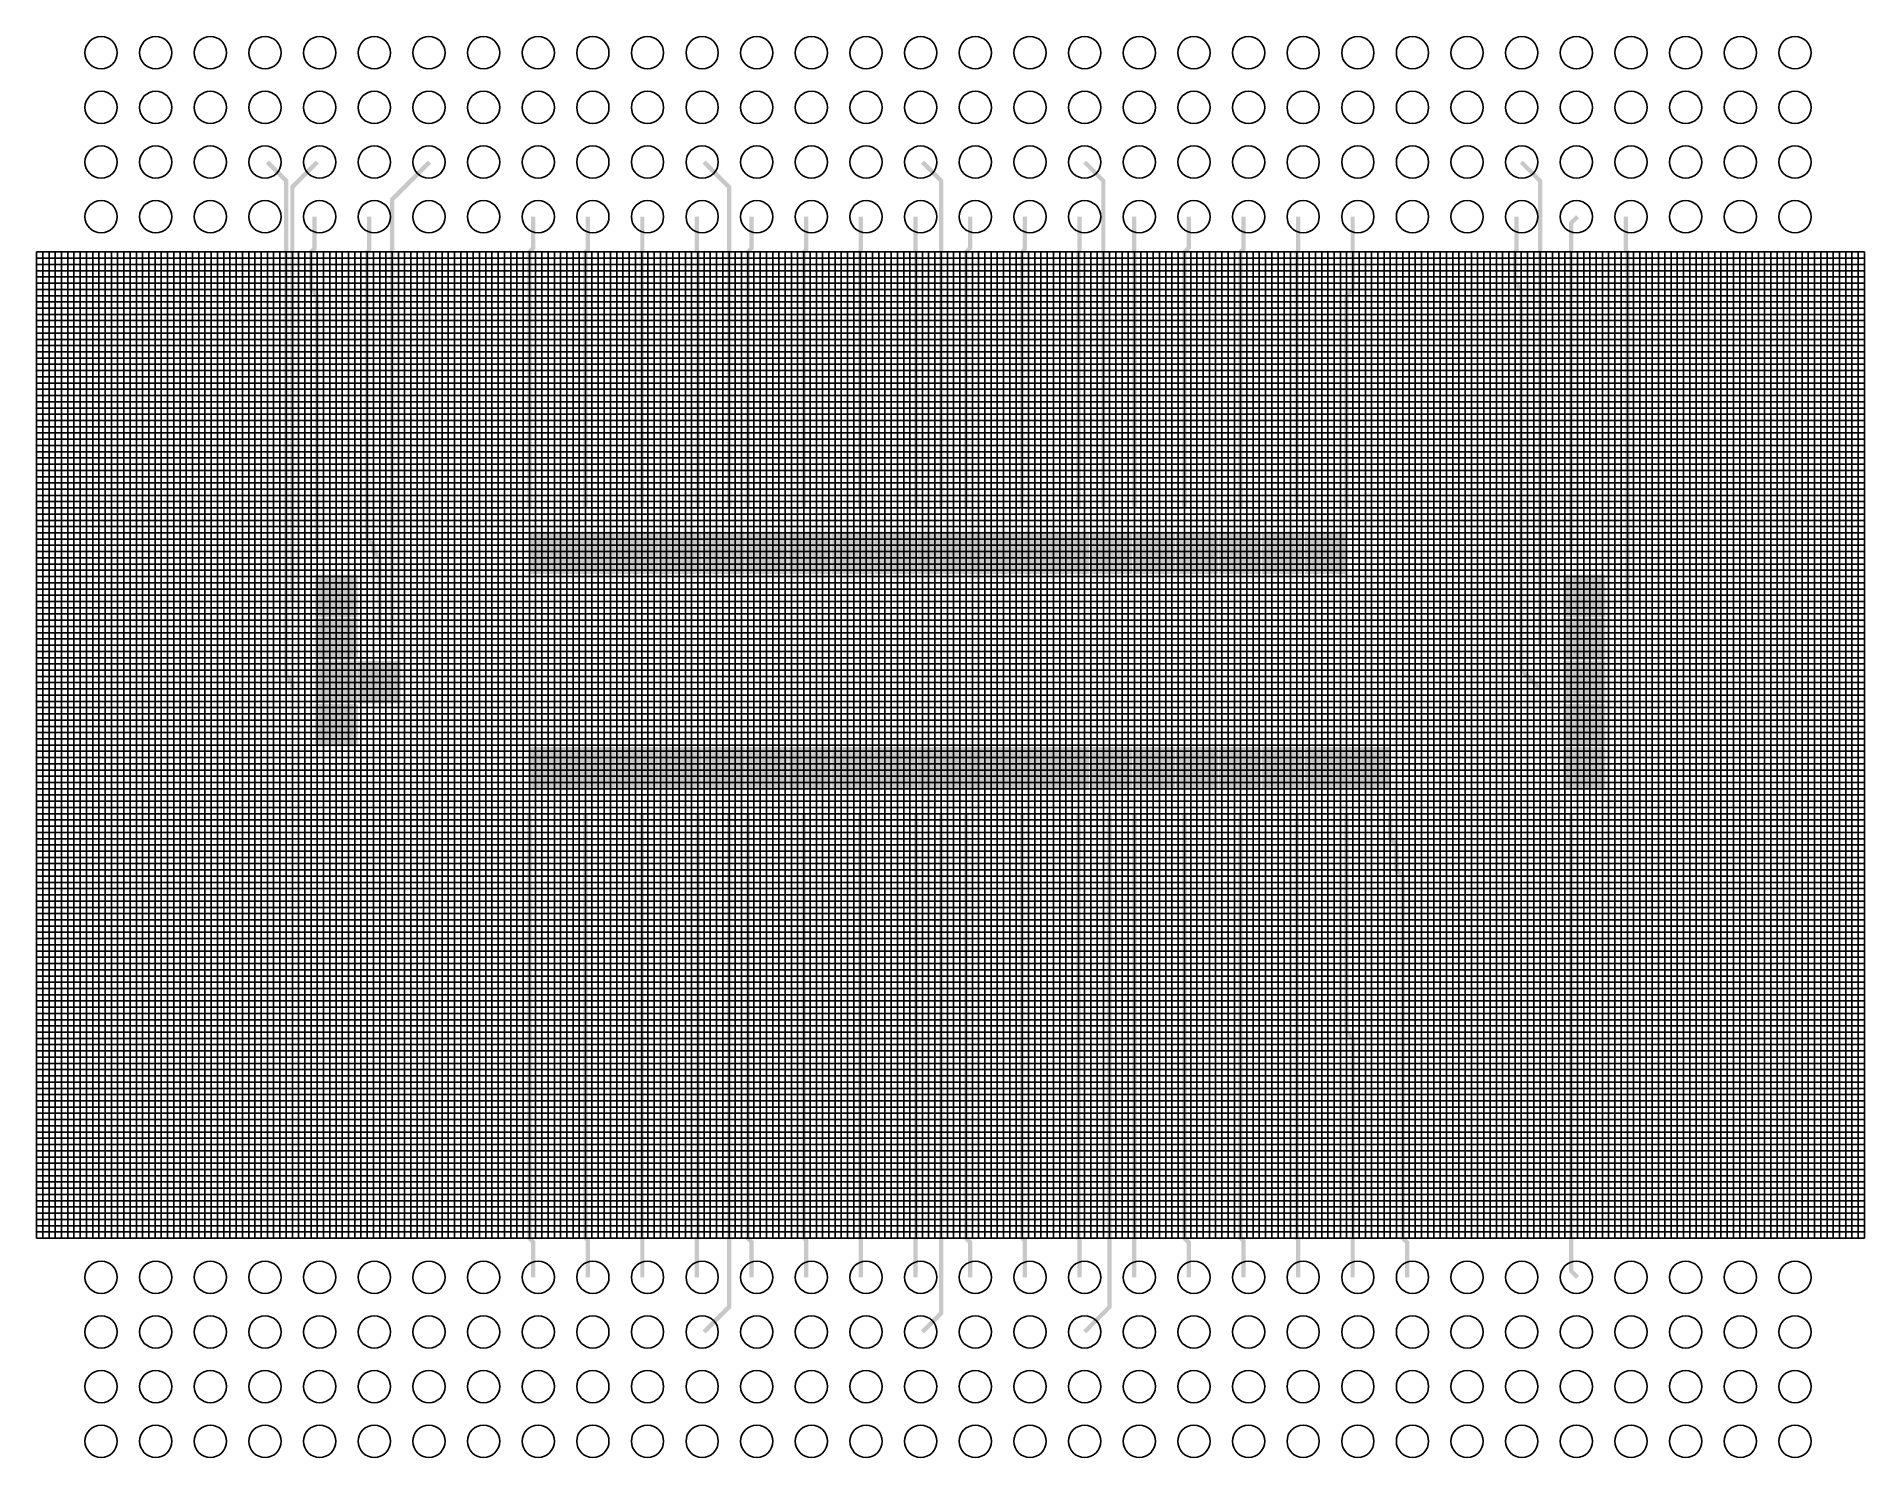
# Model space of a CAD drawing. Header units: metres. Extents: x -3000 to 81970, y -65266 to 750.
import ezdxf

# ---------------------------------------------------------------- set-up
doc = ezdxf.new("R2010")
doc.units = ezdxf.units.M

msp = doc.modelspace()

# ---------------------------------------------------------------- hatches: boundary and pattern name
h = msp.add_hatch(color=4)
h.paths.add_polyline_path([(9761, -26370.5), (9759, -26365.5), (9950, -26365.5), (9950, -26370.5)])
h.paths.add_polyline_path([(9468.2, -26079.8), (9471.8, -26076.2), (9761, -26365.5), (9759, -26370.5)])
h.paths.add_polyline_path([(9178.2, -25789.8), (9181.8, -25786.2), (9471.8, -26076.2), (9468.2, -26079.8)])
h.paths.add_polyline_path([(8887.5, -25499), (8892.5, -25497), (9181.8, -25786.2), (9178.2, -25789.8)])
h.paths.add_polyline_path([(8790, -25539.4), (8790, -25208), (8990, -25208), (8990, -25456.6)])
h.paths.add_polyline_path([(8790, -25208), (8790, -24918), (8990, -24918), (8990, -25208)])
h.paths.add_polyline_path([(8790, -24918), (8790, -24628), (8990, -24628), (8990, -24918)])
h.paths.add_polyline_path([(8790, -24628), (8790, -24338), (8990, -24338), (8990, -24628)])
h.paths.add_polyline_path([(8790, -24338), (8790, -24048), (8990, -24048), (8990, -24338)])
h.paths.add_polyline_path([(8790, -24048), (8790, -23758), (8990, -23758), (8990, -24048)])
h.paths.add_polyline_path([(8790, -23758), (8790, -23468), (8990, -23468), (8990, -23758)])
h.paths.add_polyline_path([(8790, -23468), (8790, -23178), (8990, -23178), (8990, -23468)])
h.paths.add_polyline_path([(8790, -23178), (8790, -22888), (8990, -22888), (8990, -23178)])
h.paths.add_polyline_path([(8790, -22888), (8790, -22598), (8990, -22598), (8990, -22888)])
h.paths.add_polyline_path([(8790, -22598), (8790, -22308), (8990, -22308), (8990, -22598)])
h.paths.add_polyline_path([(8790, -22308), (8790, -22018), (8990, -22018), (8990, -22308)])
h.paths.add_polyline_path([(8790, -22018), (8790, -21728), (8990, -21728), (8990, -22018)])
h.paths.add_polyline_path([(8790, -21728), (8790, -21438), (8990, -21438), (8990, -21728)])
h.paths.add_polyline_path([(8790, -21438), (8790, -21148), (8990, -21148), (8990, -21438)])
h.paths.add_polyline_path([(8790, -21148), (8790, -20858), (8990, -20858), (8990, -21148)])
h.paths.add_polyline_path([(8790, -20858), (8790, -20568), (8990, -20568), (8990, -20858)])
h.paths.add_polyline_path([(8790, -20568), (8790, -20278), (8990, -20278), (8990, -20568)])
h.paths.add_polyline_path([(8790, -20278), (8790, -19988), (8990, -19988), (8990, -20278)])
h.paths.add_polyline_path([(8790, -19988), (8790, -19698), (8990, -19698), (8990, -19988)])
h.paths.add_polyline_path([(8790, -19698), (8790, -19408), (8990, -19408), (8990, -19698)])
h.paths.add_polyline_path([(8790, -19408), (8790, -19118), (8990, -19118), (8990, -19408)])
h.paths.add_polyline_path([(8790, -19118), (8790, -18828), (8990, -18828), (8990, -19118)])
h.paths.add_polyline_path([(8790, -18828), (8790, -18538), (8990, -18538), (8990, -18828)])
h.paths.add_polyline_path([(8790, -18538), (8790, -18248), (8990, -18248), (8990, -18538)])
h.paths.add_polyline_path([(8790, -18248), (8790, -17958), (8990, -17958), (8990, -18248)])
h.paths.add_polyline_path([(8790, -17958), (8790, -17668), (8990, -17668), (8990, -17958)])
h.paths.add_polyline_path([(8790, -17668), (8790, -17378), (8990, -17378), (8990, -17668)])
h.paths.add_polyline_path([(8790, -17378), (8790, -17088), (8990, -17088), (8990, -17378)])
h.paths.add_polyline_path([(8790, -17088), (8790, -16798), (8990, -16798), (8990, -17088)])
h.paths.add_polyline_path([(8790, -16798), (8790, -16508), (8990, -16508), (8990, -16798)])
h.paths.add_polyline_path([(8790, -16508), (8790, -16218), (8990, -16218), (8990, -16508)])
h.paths.add_polyline_path([(8790, -16218), (8790, -15928), (8990, -15928), (8990, -16218)])
h.paths.add_polyline_path([(8790, -15928), (8790, -15638), (8990, -15638), (8990, -15928)])
h.paths.add_polyline_path([(8790, -15638), (8790, -15348), (8990, -15348), (8990, -15638)])
h.paths.add_polyline_path([(8790, -15348), (8790, -15058), (8990, -15058), (8990, -15348)])
h.paths.add_polyline_path([(8790, -15058), (8790, -14768), (8990, -14768), (8990, -15058)])
h.paths.add_polyline_path([(8790, -14768), (8790, -14478), (8990, -14478), (8990, -14768)])
h.paths.add_polyline_path([(8790, -14478), (8790, -14188), (8990, -14188), (8990, -14478)])
h.paths.add_polyline_path([(8790, -14188), (8790, -13898), (8990, -13898), (8990, -14188)])
h.paths.add_polyline_path([(8790, -13898), (8790, -13608), (8990, -13608), (8990, -13898)])
h.paths.add_polyline_path([(8790, -13608), (8790, -13318), (8990, -13318), (8990, -13608)])
h.paths.add_polyline_path([(8790, -13318), (8790, -13028), (8990, -13028), (8990, -13318)])
h.paths.add_polyline_path([(8790, -13028), (8790, -12738), (8990, -12738), (8990, -13028)])
h.paths.add_polyline_path([(8790, -12738), (8790, -12448), (8990, -12448), (8990, -12738)])
h.paths.add_polyline_path([(8790, -12448), (8790, -12158), (8990, -12158), (8990, -12448)])
h.paths.add_polyline_path([(8790, -12158), (8790, -11868), (8990, -11868), (8990, -12158)])
h.paths.add_polyline_path([(8790, -11868), (8790, -11578), (8990, -11578), (8990, -11868)])
h.paths.add_polyline_path([(8790, -11578), (8790, -11288), (8990, -11288), (8990, -11578)])
h.paths.add_polyline_path([(8790, -11288), (8790, -10998), (8990, -10998), (8990, -11288)])
h.paths.add_polyline_path([(8790, -10998), (8790, -10708), (8990, -10708), (8990, -10998)])
h.paths.add_polyline_path([(8790, -10708), (8790, -10418), (8990, -10418), (8990, -10708)])
h.paths.add_polyline_path([(8790, -10418), (8790, -10128), (8990, -10128), (8990, -10418)])
h.paths.add_polyline_path([(8790, -10128), (8790, -9838), (8990, -9838), (8990, -10128)])
h.paths.add_polyline_path([(8790, -9838), (8790, -9548), (8990, -9548), (8990, -9838)])
h.paths.add_polyline_path([(8790, -9548), (8790, -9258), (8990, -9258), (8990, -9548)])
h.paths.add_polyline_path([(8790, -9258), (8790, -8814), (8990, -8814), (8990, -9258)])
h.paths.add_polyline_path([(8790, -8814), (8790, -6198.6), (8990, -6281.4), (8990, -8814)])
h.paths.add_polyline_path([(8990, -6281.4), (8790, -6198.6), (9979.3, -5009.3), (10120.7, -5150.7)])
h.paths.add_polyline_path([(9761, -30430.5), (9759, -30425.5), (9950, -30425.5), (9950, -30430.5)])
h.paths.add_polyline_path([(9468.2, -30139.8), (9471.8, -30136.2), (9761, -30425.5), (9759, -30430.5)])
h.paths.add_polyline_path([(9178.2, -29849.8), (9181.8, -29846.2), (9471.8, -30136.2), (9468.2, -30139.8)])
h.paths.add_polyline_path([(8887.5, -29559), (8892.5, -29557), (9181.8, -29846.2), (9178.2, -29849.8)])
h.paths.add_polyline_path([(8790, -29599.4), (8790, -29309.4), (8990, -29226.6), (8990, -29516.6)])
h.paths.add_polyline_path([(8500, -29019.4), (8700, -28936.6), (8990, -29226.6), (8790, -29309.4)])
h.paths.add_polyline_path([(8500, -29019.4), (8500, -28688), (8700, -28688), (8700, -28936.6)])
h.paths.add_polyline_path([(8500, -28688), (8500, -28398), (8700, -28398), (8700, -28688)])
h.paths.add_polyline_path([(8500, -28398), (8500, -28108), (8700, -28108), (8700, -28398)])
h.paths.add_polyline_path([(8500, -28108), (8500, -27818), (8700, -27818), (8700, -28108)])
h.paths.add_polyline_path([(8500, -27818), (8500, -27528), (8700, -27528), (8700, -27818)])
h.paths.add_polyline_path([(8500, -27528), (8500, -27238), (8700, -27238), (8700, -27528)])
h.paths.add_polyline_path([(8500, -27238), (8500, -26948), (8700, -26948), (8700, -27238)])
h.paths.add_polyline_path([(8500, -26948), (8500, -26658), (8700, -26658), (8700, -26948)])
h.paths.add_polyline_path([(8500, -26658), (8500, -26368), (8700, -26368), (8700, -26658)])
h.paths.add_polyline_path([(8500, -26368), (8500, -26078), (8700, -26078), (8700, -26368)])
h.paths.add_polyline_path([(8500, -26078), (8500, -25788), (8700, -25788), (8700, -26078)])
h.paths.add_polyline_path([(8500, -25788), (8500, -25498), (8700, -25498), (8700, -25788)])
h.paths.add_polyline_path([(8500, -25498), (8500, -25208), (8700, -25208), (8700, -25498)])
h.paths.add_polyline_path([(8500, -25208), (8500, -24918), (8700, -24918), (8700, -25208)])
h.paths.add_polyline_path([(8500, -24918), (8500, -24628), (8700, -24628), (8700, -24918)])
h.paths.add_polyline_path([(8500, -24628), (8500, -24338), (8700, -24338), (8700, -24628)])
h.paths.add_polyline_path([(8500, -24338), (8500, -24048), (8700, -24048), (8700, -24338)])
h.paths.add_polyline_path([(8500, -24048), (8500, -23758), (8700, -23758), (8700, -24048)])
h.paths.add_polyline_path([(8500, -23758), (8500, -23468), (8700, -23468), (8700, -23758)])
h.paths.add_polyline_path([(8500, -23468), (8500, -23178), (8700, -23178), (8700, -23468)])
h.paths.add_polyline_path([(8500, -23178), (8500, -22888), (8700, -22888), (8700, -23178)])
h.paths.add_polyline_path([(8500, -22888), (8500, -22598), (8700, -22598), (8700, -22888)])
h.paths.add_polyline_path([(8500, -22598), (8500, -22308), (8700, -22308), (8700, -22598)])
h.paths.add_polyline_path([(8500, -22308), (8500, -22018), (8700, -22018), (8700, -22308)])
h.paths.add_polyline_path([(8500, -22018), (8500, -21728), (8700, -21728), (8700, -22018)])
h.paths.add_polyline_path([(8500, -21728), (8500, -21438), (8700, -21438), (8700, -21728)])
h.paths.add_polyline_path([(8500, -21438), (8500, -21148), (8700, -21148), (8700, -21438)])
h.paths.add_polyline_path([(8500, -21148), (8500, -20858), (8700, -20858), (8700, -21148)])
h.paths.add_polyline_path([(8500, -20858), (8500, -20568), (8700, -20568), (8700, -20858)])
h.paths.add_polyline_path([(8500, -20568), (8500, -20278), (8700, -20278), (8700, -20568)])
h.paths.add_polyline_path([(8500, -20278), (8500, -19988), (8700, -19988), (8700, -20278)])
h.paths.add_polyline_path([(8500, -19988), (8500, -19698), (8700, -19698), (8700, -19988)])
h.paths.add_polyline_path([(8500, -19698), (8500, -19408), (8700, -19408), (8700, -19698)])
h.paths.add_polyline_path([(8500, -19408), (8500, -19118), (8700, -19118), (8700, -19408)])
h.paths.add_polyline_path([(8500, -19118), (8500, -18828), (8700, -18828), (8700, -19118)])
h.paths.add_polyline_path([(8500, -18828), (8500, -18538), (8700, -18538), (8700, -18828)])
h.paths.add_polyline_path([(8500, -18538), (8500, -18248), (8700, -18248), (8700, -18538)])
h.paths.add_polyline_path([(8500, -18248), (8500, -17958), (8700, -17958), (8700, -18248)])
h.paths.add_polyline_path([(8500, -17958), (8500, -17668), (8700, -17668), (8700, -17958)])
h.paths.add_polyline_path([(8500, -17668), (8500, -17378), (8700, -17378), (8700, -17668)])
h.paths.add_polyline_path([(8500, -17378), (8500, -17088), (8700, -17088), (8700, -17378)])
h.paths.add_polyline_path([(8500, -17088), (8500, -16798), (8700, -16798), (8700, -17088)])
h.paths.add_polyline_path([(8500, -16798), (8500, -16508), (8700, -16508), (8700, -16798)])
h.paths.add_polyline_path([(8500, -16508), (8500, -16218), (8700, -16218), (8700, -16508)])
h.paths.add_polyline_path([(8500, -16218), (8500, -15928), (8700, -15928), (8700, -16218)])
h.paths.add_polyline_path([(8500, -15928), (8500, -15638), (8700, -15638), (8700, -15928)])
h.paths.add_polyline_path([(8500, -15638), (8500, -15348), (8700, -15348), (8700, -15638)])
h.paths.add_polyline_path([(8500, -15348), (8500, -15058), (8700, -15058), (8700, -15348)])
h.paths.add_polyline_path([(8500, -15058), (8500, -14768), (8700, -14768), (8700, -15058)])
h.paths.add_polyline_path([(8500, -14768), (8500, -14478), (8700, -14478), (8700, -14768)])
h.paths.add_polyline_path([(8500, -14478), (8500, -14188), (8700, -14188), (8700, -14478)])
h.paths.add_polyline_path([(8500, -14188), (8500, -13898), (8700, -13898), (8700, -14188)])
h.paths.add_polyline_path([(8500, -13898), (8500, -13608), (8700, -13608), (8700, -13898)])
h.paths.add_polyline_path([(8500, -13608), (8500, -13318), (8700, -13318), (8700, -13608)])
h.paths.add_polyline_path([(8500, -13318), (8500, -13028), (8700, -13028), (8700, -13318)])
h.paths.add_polyline_path([(8500, -13028), (8500, -12738), (8700, -12738), (8700, -13028)])
h.paths.add_polyline_path([(8500, -12738), (8500, -12448), (8700, -12448), (8700, -12738)])
h.paths.add_polyline_path([(8500, -12448), (8500, -12158), (8700, -12158), (8700, -12448)])
h.paths.add_polyline_path([(8500, -12158), (8500, -11868), (8700, -11868), (8700, -12158)])
h.paths.add_polyline_path([(8500, -11868), (8500, -11578), (8700, -11578), (8700, -11868)])
h.paths.add_polyline_path([(8500, -11578), (8500, -11288), (8700, -11288), (8700, -11578)])
h.paths.add_polyline_path([(8500, -11288), (8500, -10998), (8700, -10998), (8700, -11288)])
h.paths.add_polyline_path([(8500, -10998), (8500, -10708), (8700, -10708), (8700, -10998)])
h.paths.add_polyline_path([(8500, -10708), (8500, -10418), (8700, -10418), (8700, -10708)])
h.paths.add_polyline_path([(8500, -10418), (8500, -10128), (8700, -10128), (8700, -10418)])
h.paths.add_polyline_path([(8500, -10128), (8500, -9838), (8700, -9838), (8700, -10128)])
h.paths.add_polyline_path([(8500, -9838), (8500, -9548), (8700, -9548), (8700, -9838)])
h.paths.add_polyline_path([(8500, -9548), (8500, -9258), (8700, -9258), (8700, -9548)])
h.paths.add_polyline_path([(8500, -9258), (8500, -8814), (8700, -8814), (8700, -9258)])
h.paths.add_polyline_path([(8500, -8814), (8500, -5991.4), (8700, -5908.6), (8700, -8814)])
h.paths.add_polyline_path([(7659.3, -5150.7), (7800.7, -5009.3), (8700, -5908.6), (8500, -5991.4)])
h.paths.add_polyline_path([(10047.5, -24255), (10047.5, -24048), (10052.5, -24048), (10052.5, -24255)])
h.paths.add_polyline_path([(10047.5, -24048), (10047.5, -23758), (10052.5, -23758), (10052.5, -24048)])
h.paths.add_polyline_path([(10047.5, -23758), (10047.5, -23468), (10052.5, -23468), (10052.5, -23758)])
h.paths.add_polyline_path([(10047.5, -23468), (10047.5, -23178), (10052.5, -23178), (10052.5, -23468)])
h.paths.add_polyline_path([(9950, -23178), (9950, -22888), (10150, -22888), (10150, -23178)])
h.paths.add_polyline_path([(9950, -22888), (9950, -22598), (10150, -22598), (10150, -22888)])
h.paths.add_polyline_path([(9950, -22598), (9950, -22308), (10150, -22308), (10150, -22598)])
h.paths.add_polyline_path([(9950, -22308), (9950, -22018), (10150, -22018), (10150, -22308)])
h.paths.add_polyline_path([(9950, -22018), (9950, -21728), (10150, -21728), (10150, -22018)])
h.paths.add_polyline_path([(9950, -21728), (9950, -21438), (10150, -21438), (10150, -21728)])
h.paths.add_polyline_path([(9950, -21438), (9950, -21148), (10150, -21148), (10150, -21438)])
h.paths.add_polyline_path([(9950, -21148), (9950, -20858), (10150, -20858), (10150, -21148)])
h.paths.add_polyline_path([(9950, -20858), (9950, -20568), (10150, -20568), (10150, -20858)])
h.paths.add_polyline_path([(9950, -20568), (9950, -20278), (10150, -20278), (10150, -20568)])
h.paths.add_polyline_path([(9950, -20278), (9950, -19988), (10150, -19988), (10150, -20278)])
h.paths.add_polyline_path([(9950, -19988), (9950, -19698), (10150, -19698), (10150, -19988)])
h.paths.add_polyline_path([(9950, -19698), (9950, -19408), (10150, -19408), (10150, -19698)])
h.paths.add_polyline_path([(9950, -19408), (9950, -19118), (10150, -19118), (10150, -19408)])
h.paths.add_polyline_path([(9950, -19118), (9950, -18828), (10150, -18828), (10150, -19118)])
h.paths.add_polyline_path([(9950, -18828), (9950, -18538), (10150, -18538), (10150, -18828)])
h.paths.add_polyline_path([(9950, -18538), (9950, -18248), (10150, -18248), (10150, -18538)])
h.paths.add_polyline_path([(9950, -18248), (9950, -17958), (10150, -17958), (10150, -18248)])
h.paths.add_polyline_path([(9950, -17958), (9950, -17668), (10150, -17668), (10150, -17958)])
h.paths.add_polyline_path([(9950, -17668), (9950, -17378), (10150, -17378), (10150, -17668)])
h.paths.add_polyline_path([(9950, -17378), (9950, -17088), (10150, -17088), (10150, -17378)])
h.paths.add_polyline_path([(9950, -17088), (9950, -16798), (10150, -16798), (10150, -17088)])
h.paths.add_polyline_path([(9950, -16798), (9950, -16508), (10150, -16508), (10150, -16798)])
h.paths.add_polyline_path([(9950, -16508), (9950, -16218), (10150, -16218), (10150, -16508)])
h.paths.add_polyline_path([(9950, -16218), (9950, -15928), (10150, -15928), (10150, -16218)])
h.paths.add_polyline_path([(9950, -15928), (9950, -15638), (10150, -15638), (10150, -15928)])
h.paths.add_polyline_path([(9950, -15638), (9950, -15348), (10150, -15348), (10150, -15638)])
h.paths.add_polyline_path([(9950, -15348), (9950, -15058), (10150, -15058), (10150, -15348)])
h.paths.add_polyline_path([(9950, -15058), (9950, -14768), (10150, -14768), (10150, -15058)])
h.paths.add_polyline_path([(9950, -14768), (9950, -14478), (10150, -14478), (10150, -14768)])
h.paths.add_polyline_path([(9950, -14478), (9950, -14188), (10150, -14188), (10150, -14478)])
h.paths.add_polyline_path([(9950, -14188), (9950, -13898), (10150, -13898), (10150, -14188)])
h.paths.add_polyline_path([(9950, -13898), (9950, -13608), (10150, -13608), (10150, -13898)])
h.paths.add_polyline_path([(9950, -13608), (9950, -13318), (10150, -13318), (10150, -13608)])
h.paths.add_polyline_path([(9950, -13318), (9950, -13028), (10150, -13028), (10150, -13318)])
h.paths.add_polyline_path([(9950, -13028), (9950, -12738), (10150, -12738), (10150, -13028)])
h.paths.add_polyline_path([(9950, -12738), (9950, -12448), (10150, -12448), (10150, -12738)])
h.paths.add_polyline_path([(9950, -12448), (9950, -12158), (10150, -12158), (10150, -12448)])
h.paths.add_polyline_path([(9950, -12158), (9950, -11868), (10150, -11868), (10150, -12158)])
h.paths.add_polyline_path([(9950, -11868), (9950, -11578), (10150, -11578), (10150, -11868)])
h.paths.add_polyline_path([(9950, -11578), (9950, -11329.4), (10150, -11246.6), (10150, -11578)])
h.paths.add_polyline_path([(9660, -11039.4), (9860, -10956.6), (10150, -11246.6), (9950, -11329.4)])
h.paths.add_polyline_path([(9660, -11039.4), (9660, -10708), (9860, -10708), (9860, -10956.6)])
h.paths.add_polyline_path([(9660, -10708), (9660, -10418), (9860, -10418), (9860, -10708)])
h.paths.add_polyline_path([(9660, -10418), (9660, -10128), (9860, -10128), (9860, -10418)])
h.paths.add_polyline_path([(9660, -10128), (9660, -9838), (9860, -9838), (9860, -10128)])
h.paths.add_polyline_path([(9660, -9838), (9660, -9548), (9860, -9548), (9860, -9838)])
h.paths.add_polyline_path([(9660, -9548), (9660, -9216.6), (9860, -9299.4), (9860, -9548)])
h.paths.add_polyline_path([(9660, -9216.6), (9820, -9056.6), (10020, -9139.4), (9860, -9299.4)])
h.paths.add_polyline_path([(9820, -9056.6), (9820, -7620), (10020, -7620), (10020, -9139.4)])
h.paths.add_polyline_path([(11912.8, -28277.8), (11909.2, -28274.2), (12078.2, -28106.2), (12081.8, -28109.8)])
h.paths.add_polyline_path([(12081.8, -28109.8), (12078.2, -28106.2), (12368.2, -27816.2), (12371.8, -27819.8)])
h.paths.add_polyline_path([(12371.8, -27819.8), (12368.2, -27816.2), (12658.2, -27526.2), (12661.8, -27529.8)])
h.paths.add_polyline_path([(12661.8, -27529.8), (12658.2, -27526.2), (12947.5, -27237), (12952.5, -27239)])
h.paths.add_polyline_path([(12850, -27196.6), (12850, -26948), (13050, -26948), (13050, -27279.4)])
h.paths.add_polyline_path([(12850, -26948), (12850, -26658), (13050, -26658), (13050, -26948)])
h.paths.add_polyline_path([(12850, -26658), (12850, -26368), (13050, -26368), (13050, -26658)])
h.paths.add_polyline_path([(12850, -26368), (12850, -26078), (13050, -26078), (13050, -26368)])
h.paths.add_polyline_path([(12850, -26078), (12850, -25788), (13050, -25788), (13050, -26078)])
h.paths.add_polyline_path([(12850, -25788), (12850, -25498), (13050, -25498), (13050, -25788)])
h.paths.add_polyline_path([(12850, -25498), (12850, -25208), (13050, -25208), (13050, -25498)])
h.paths.add_polyline_path([(12850, -25208), (12850, -24918), (13050, -24918), (13050, -25208)])
h.paths.add_polyline_path([(12850, -24918), (12850, -24628), (13050, -24628), (13050, -24918)])
h.paths.add_polyline_path([(12850, -24628), (12850, -24338), (13050, -24338), (13050, -24628)])
h.paths.add_polyline_path([(12850, -24338), (12850, -24048), (13050, -24048), (13050, -24338)])
h.paths.add_polyline_path([(12850, -24048), (12850, -23758), (13050, -23758), (13050, -24048)])
h.paths.add_polyline_path([(12850, -23758), (12850, -23509.4), (13050, -23426.6), (13050, -23758)])
h.paths.add_polyline_path([(12560, -23219.4), (12760, -23136.6), (13050, -23426.6), (12850, -23509.4)])
h.paths.add_polyline_path([(12560, -23219.4), (12560, -22929.4), (12760, -22846.6), (12760, -23136.6)])
h.paths.add_polyline_path([(12270, -22639.4), (12470, -22556.6), (12760, -22846.6), (12560, -22929.4)])
h.paths.add_polyline_path([(12270, -22639.4), (12270, -22308), (12470, -22308), (12470, -22556.6)])
h.paths.add_polyline_path([(12270, -22308), (12270, -22018), (12470, -22018), (12470, -22308)])
h.paths.add_polyline_path([(12270, -22018), (12270, -21728), (12470, -21728), (12470, -22018)])
h.paths.add_polyline_path([(12270, -21728), (12270, -21438), (12470, -21438), (12470, -21728)])
h.paths.add_polyline_path([(12270, -21438), (12270, -21148), (12470, -21148), (12470, -21438)])
h.paths.add_polyline_path([(12270, -21148), (12270, -20858), (12470, -20858), (12470, -21148)])
h.paths.add_polyline_path([(12270, -20858), (12270, -20568), (12470, -20568), (12470, -20858)])
h.paths.add_polyline_path([(12270, -20568), (12270, -20278), (12470, -20278), (12470, -20568)])
h.paths.add_polyline_path([(12270, -20278), (12270, -19988), (12470, -19988), (12470, -20278)])
h.paths.add_polyline_path([(12270, -19988), (12270, -19698), (12470, -19698), (12470, -19988)])
h.paths.add_polyline_path([(12270, -19698), (12270, -19408), (12470, -19408), (12470, -19698)])
h.paths.add_polyline_path([(12270, -19408), (12270, -19118), (12470, -19118), (12470, -19408)])
h.paths.add_polyline_path([(12270, -19118), (12270, -18828), (12470, -18828), (12470, -19118)])
h.paths.add_polyline_path([(12270, -18828), (12270, -18538), (12470, -18538), (12470, -18828)])
h.paths.add_polyline_path([(12270, -18538), (12270, -18248), (12470, -18248), (12470, -18538)])
h.paths.add_polyline_path([(12270, -18248), (12270, -17958), (12470, -17958), (12470, -18248)])
h.paths.add_polyline_path([(12270, -17958), (12270, -17668), (12470, -17668), (12470, -17958)])
h.paths.add_polyline_path([(12270, -17668), (12270, -17378), (12470, -17378), (12470, -17668)])
h.paths.add_polyline_path([(12270, -17378), (12270, -17088), (12470, -17088), (12470, -17378)])
h.paths.add_polyline_path([(12270, -17088), (12270, -16798), (12470, -16798), (12470, -17088)])
h.paths.add_polyline_path([(12270, -16798), (12270, -16508), (12470, -16508), (12470, -16798)])
h.paths.add_polyline_path([(12270, -16508), (12270, -16218), (12470, -16218), (12470, -16508)])
h.paths.add_polyline_path([(12270, -16218), (12270, -15928), (12470, -15928), (12470, -16218)])
h.paths.add_polyline_path([(12270, -15928), (12270, -15638), (12470, -15638), (12470, -15928)])
h.paths.add_polyline_path([(12270, -15638), (12270, -15348), (12470, -15348), (12470, -15638)])
h.paths.add_polyline_path([(12270, -15348), (12270, -15058), (12470, -15058), (12470, -15348)])
h.paths.add_polyline_path([(12270, -15058), (12270, -14768), (12470, -14768), (12470, -15058)])
h.paths.add_polyline_path([(12270, -14768), (12270, -14478), (12470, -14478), (12470, -14768)])
h.paths.add_polyline_path([(12270, -14478), (12270, -14188), (12470, -14188), (12470, -14478)])
h.paths.add_polyline_path([(12270, -14188), (12270, -13898), (12470, -13898), (12470, -14188)])
h.paths.add_polyline_path([(12270, -13898), (12270, -13608), (12470, -13608), (12470, -13898)])
h.paths.add_polyline_path([(12270, -13608), (12270, -13318), (12470, -13318), (12470, -13608)])
h.paths.add_polyline_path([(12270, -13318), (12270, -13028), (12470, -13028), (12470, -13318)])
h.paths.add_polyline_path([(12270, -13028), (12270, -12738), (12470, -12738), (12470, -13028)])
h.paths.add_polyline_path([(12270, -12738), (12270, -12448), (12470, -12448), (12470, -12738)])
h.paths.add_polyline_path([(12270, -12448), (12270, -12158), (12470, -12158), (12470, -12448)])
h.paths.add_polyline_path([(12270, -12158), (12270, -11868), (12470, -11868), (12470, -12158)])
h.paths.add_polyline_path([(12270, -11868), (12270, -11578), (12470, -11578), (12470, -11868)])
h.paths.add_polyline_path([(12270, -11578), (12270, -11288), (12470, -11288), (12470, -11578)])
h.paths.add_polyline_path([(12270, -11288), (12270, -10998), (12470, -10998), (12470, -11288)])
h.paths.add_polyline_path([(12270, -10998), (12270, -10708), (12470, -10708), (12470, -10998)])
h.paths.add_polyline_path([(12270, -10708), (12270, -10418), (12470, -10418), (12470, -10708)])
h.paths.add_polyline_path([(12270, -10418), (12270, -10128), (12470, -10128), (12470, -10418)])
h.paths.add_polyline_path([(12270, -10128), (12270, -9838), (12470, -9838), (12470, -10128)])
h.paths.add_polyline_path([(12270, -9838), (12270, -9548), (12470, -9548), (12470, -9838)])
h.paths.add_polyline_path([(12270, -9548), (12270, -9216.6), (12470, -9299.4), (12470, -9548)])
h.paths.add_polyline_path([(12270, -9216.6), (12360, -9126.6), (12560, -9209.4), (12470, -9299.4)])
h.paths.add_polyline_path([(12360, -9126.6), (12360, -7620), (12560, -7620), (12560, -9209.4)])
h.paths.add_polyline_path([(13527.5, -28255), (13527.5, -28108), (13532.5, -28108), (13532.5, -28255)])
h.paths.add_polyline_path([(13527.5, -28108), (13527.5, -27818), (13532.5, -27818), (13532.5, -28108)])
h.paths.add_polyline_path([(13527.5, -27818), (13527.5, -27528), (13532.5, -27528), (13532.5, -27818)])
h.paths.add_polyline_path([(13527.5, -27528), (13527.5, -27238), (13532.5, -27238), (13532.5, -27528)])
h.paths.add_polyline_path([(13430, -27238), (13430, -26948), (13630, -26948), (13630, -27238)])
h.paths.add_polyline_path([(13430, -26948), (13430, -26658), (13630, -26658), (13630, -26948)])
h.paths.add_polyline_path([(13430, -26658), (13430, -26368), (13630, -26368), (13630, -26658)])
h.paths.add_polyline_path([(13430, -26368), (13430, -26078), (13630, -26078), (13630, -26368)])
h.paths.add_polyline_path([(13430, -26078), (13430, -25788), (13630, -25788), (13630, -26078)])
h.paths.add_polyline_path([(13430, -25788), (13430, -25498), (13630, -25498), (13630, -25788)])
h.paths.add_polyline_path([(13430, -25498), (13430, -25208), (13630, -25208), (13630, -25498)])
h.paths.add_polyline_path([(13430, -25208), (13430, -24918), (13630, -24918), (13630, -25208)])
h.paths.add_polyline_path([(13430, -24918), (13430, -24628), (13630, -24628), (13630, -24918)])
h.paths.add_polyline_path([(13430, -24628), (13430, -24338), (13630, -24338), (13630, -24628)])
h.paths.add_polyline_path([(13430, -24338), (13430, -24048), (13630, -24048), (13630, -24338)])
h.paths.add_polyline_path([(13430, -24048), (13430, -23758), (13630, -23758), (13630, -24048)])
h.paths.add_polyline_path([(13430, -23758), (13430, -23468), (13630, -23468), (13630, -23758)])
h.paths.add_polyline_path([(13430, -23468), (13430, -23178), (13630, -23178), (13630, -23468)])
h.paths.add_polyline_path([(13430, -23178), (13430, -22888), (13630, -22888), (13630, -23178)])
h.paths.add_polyline_path([(13430, -22888), (13430, -22598), (13630, -22598), (13630, -22888)])
h.paths.add_polyline_path([(13430, -22598), (13430, -22308), (13630, -22308), (13630, -22598)])
h.paths.add_polyline_path([(13430, -22308), (13430, -22018), (13630, -22018), (13630, -22308)])
h.paths.add_polyline_path([(13430, -22018), (13430, -21728), (13630, -21728), (13630, -22018)])
h.paths.add_polyline_path([(13430, -21728), (13430, -21438), (13630, -21438), (13630, -21728)])
h.paths.add_polyline_path([(13430, -21438), (13430, -21148), (13630, -21148), (13630, -21438)])
h.paths.add_polyline_path([(13430, -21148), (13430, -20858), (13630, -20858), (13630, -21148)])
h.paths.add_polyline_path([(13430, -20858), (13430, -20568), (13630, -20568), (13630, -20858)])
h.paths.add_polyline_path([(13430, -20568), (13430, -20278), (13630, -20278), (13630, -20568)])
h.paths.add_polyline_path([(13430, -20278), (13430, -19988), (13630, -19988), (13630, -20278)])
h.paths.add_polyline_path([(13430, -19988), (13430, -19698), (13630, -19698), (13630, -19988)])
h.paths.add_polyline_path([(13430, -19698), (13430, -19408), (13630, -19408), (13630, -19698)])
h.paths.add_polyline_path([(13430, -19408), (13430, -19118), (13630, -19118), (13630, -19408)])
h.paths.add_polyline_path([(13430, -19118), (13430, -18828), (13630, -18828), (13630, -19118)])
h.paths.add_polyline_path([(13430, -18828), (13430, -18538), (13630, -18538), (13630, -18828)])
h.paths.add_polyline_path([(13430, -18538), (13430, -18248), (13630, -18248), (13630, -18538)])
h.paths.add_polyline_path([(13430, -18248), (13430, -17958), (13630, -17958), (13630, -18248)])
h.paths.add_polyline_path([(13430, -17958), (13430, -17668), (13630, -17668), (13630, -17958)])
h.paths.add_polyline_path([(13430, -17668), (13430, -17378), (13630, -17378), (13630, -17668)])
h.paths.add_polyline_path([(13430, -17378), (13430, -17088), (13630, -17088), (13630, -17378)])
h.paths.add_polyline_path([(13430, -17088), (13430, -16798), (13630, -16798), (13630, -17088)])
h.paths.add_polyline_path([(13430, -16798), (13430, -16508), (13630, -16508), (13630, -16798)])
h.paths.add_polyline_path([(13430, -16508), (13430, -16218), (13630, -16218), (13630, -16508)])
h.paths.add_polyline_path([(13430, -16218), (13430, -15928), (13630, -15928), (13630, -16218)])
h.paths.add_polyline_path([(13430, -15928), (13430, -15638), (13630, -15638), (13630, -15928)])
h.paths.add_polyline_path([(13430, -15638), (13430, -15348), (13630, -15348), (13630, -15638)])
h.paths.add_polyline_path([(13430, -15348), (13430, -15058), (13630, -15058), (13630, -15348)])
h.paths.add_polyline_path([(13430, -15058), (13430, -14768), (13630, -14768), (13630, -15058)])
h.paths.add_polyline_path([(13430, -14768), (13430, -14478), (13630, -14478), (13630, -14768)])
h.paths.add_polyline_path([(13430, -14478), (13430, -14188), (13630, -14188), (13630, -14478)])
h.paths.add_polyline_path([(13430, -14188), (13430, -13898), (13630, -13898), (13630, -14188)])
h.paths.add_polyline_path([(13430, -13898), (13430, -13608), (13630, -13608), (13630, -13898)])
h.paths.add_polyline_path([(13430, -13608), (13430, -13318), (13630, -13318), (13630, -13608)])
h.paths.add_polyline_path([(13430, -13318), (13430, -13028), (13630, -13028), (13630, -13318)])
h.paths.add_polyline_path([(13430, -13028), (13430, -12738), (13630, -12738), (13630, -13028)])
h.paths.add_polyline_path([(13430, -12738), (13430, -12448), (13630, -12448), (13630, -12738)])
h.paths.add_polyline_path([(13430, -12448), (13430, -12158), (13630, -12158), (13630, -12448)])
h.paths.add_polyline_path([(13430, -12158), (13430, -11868), (13630, -11868), (13630, -12158)])
h.paths.add_polyline_path([(13430, -11868), (13430, -11578), (13630, -11578), (13630, -11868)])
h.paths.add_polyline_path([(13430, -11578), (13430, -11288), (13630, -11288), (13630, -11578)])
h.paths.add_polyline_path([(13430, -11288), (13430, -10998), (13630, -10998), (13630, -11288)])
h.paths.add_polyline_path([(13430, -10998), (13430, -10708), (13630, -10708), (13630, -10998)])
h.paths.add_polyline_path([(13430, -10708), (13430, -10418), (13630, -10418), (13630, -10708)])
h.paths.add_polyline_path([(13430, -10418), (13430, -10128), (13630, -10128), (13630, -10418)])
h.paths.add_polyline_path([(13430, -10128), (13430, -9838), (13630, -9838), (13630, -10128)])
h.paths.add_polyline_path([(13430, -9838), (13430, -9548), (13630, -9548), (13630, -9838)])
h.paths.add_polyline_path([(13430, -9548), (13430, -9258), (13630, -9258), (13630, -9548)])
h.paths.add_polyline_path([(13430, -9258), (13430, -8814), (13630, -8814), (13630, -9258)])
h.paths.add_polyline_path([(13430, -8814), (13430, -6778.6), (13630, -6861.4), (13630, -8814)])
h.paths.add_polyline_path([(13630, -6861.4), (13430, -6778.6), (15199.3, -5009.3), (15340.7, -5150.7)])
h.paths.add_polyline_path([(19907.5, -22019), (19912.5, -22017), (19982.4, -22254.3), (19977.6, -22255.7)])
h.paths.add_polyline_path([(19907.5, -22019), (19907.5, -21728), (19912.5, -21728), (19912.5, -22017)])
h.paths.add_polyline_path([(19907.5, -21728), (19907.5, -21438), (19912.5, -21438), (19912.5, -21728)])
h.paths.add_polyline_path([(19907.5, -21438), (19907.5, -21148), (19912.5, -21148), (19912.5, -21438)])
h.paths.add_polyline_path([(19810, -21148), (19810, -20858), (20010, -20858), (20010, -21148)])
h.paths.add_polyline_path([(19810, -20858), (19810, -20568), (20010, -20568), (20010, -20858)])
h.paths.add_polyline_path([(19810, -20568), (19810, -20278), (20010, -20278), (20010, -20568)])
h.paths.add_polyline_path([(19810, -20278), (19810, -19988), (20010, -19988), (20010, -20278)])
h.paths.add_polyline_path([(19810, -19988), (19810, -19698), (20010, -19698), (20010, -19988)])
h.paths.add_polyline_path([(19810, -19698), (19810, -19408), (20010, -19408), (20010, -19698)])
h.paths.add_polyline_path([(19810, -19408), (19810, -19118), (20010, -19118), (20010, -19408)])
h.paths.add_polyline_path([(19810, -19118), (19810, -18828), (20010, -18828), (20010, -19118)])
h.paths.add_polyline_path([(19810, -18828), (19810, -18538), (20010, -18538), (20010, -18828)])
h.paths.add_polyline_path([(19810, -18538), (19810, -18248), (20010, -18248), (20010, -18538)])
h.paths.add_polyline_path([(19810, -18248), (19810, -17958), (20010, -17958), (20010, -18248)])
h.paths.add_polyline_path([(19810, -17958), (19810, -17668), (20010, -17668), (20010, -17958)])
h.paths.add_polyline_path([(19810, -17668), (19810, -17378), (20010, -17378), (20010, -17668)])
h.paths.add_polyline_path([(19810, -17378), (19810, -17088), (20010, -17088), (20010, -17378)])
h.paths.add_polyline_path([(19810, -17088), (19810, -16798), (20010, -16798), (20010, -17088)])
h.paths.add_polyline_path([(19810, -16798), (19810, -16508), (20010, -16508), (20010, -16798)])
h.paths.add_polyline_path([(19810, -16508), (19810, -16218), (20010, -16218), (20010, -16508)])
h.paths.add_polyline_path([(19810, -16218), (19810, -15928), (20010, -15928), (20010, -16218)])
h.paths.add_polyline_path([(19810, -15928), (19810, -15638), (20010, -15638), (20010, -15928)])
h.paths.add_polyline_path([(19810, -15638), (19810, -15348), (20010, -15348), (20010, -15638)])
h.paths.add_polyline_path([(19810, -15348), (19810, -15058), (20010, -15058), (20010, -15348)])
h.paths.add_polyline_path([(19810, -15058), (19810, -14768), (20010, -14768), (20010, -15058)])
h.paths.add_polyline_path([(19810, -14768), (19810, -14478), (20010, -14478), (20010, -14768)])
h.paths.add_polyline_path([(19810, -14478), (19810, -14188), (20010, -14188), (20010, -14478)])
h.paths.add_polyline_path([(19810, -14188), (19810, -13898), (20010, -13898), (20010, -14188)])
h.paths.add_polyline_path([(19810, -13898), (19810, -13608), (20010, -13608), (20010, -13898)])
h.paths.add_polyline_path([(19810, -13608), (19810, -13318), (20010, -13318), (20010, -13608)])
h.paths.add_polyline_path([(19810, -13318), (19810, -13028), (20010, -13028), (20010, -13318)])
h.paths.add_polyline_path([(19810, -13028), (19810, -12738), (20010, -12738), (20010, -13028)])
h.paths.add_polyline_path([(19810, -12738), (19810, -12448), (20010, -12448), (20010, -12738)])
h.paths.add_polyline_path([(19810, -12448), (19810, -12158), (20010, -12158), (20010, -12448)])
h.paths.add_polyline_path([(19810, -12158), (19810, -11868), (20010, -11868), (20010, -12158)])
h.paths.add_polyline_path([(19810, -11868), (19810, -11578), (20010, -11578), (20010, -11868)])
h.paths.add_polyline_path([(19810, -11578), (19810, -11288), (20010, -11288), (20010, -11578)])
h.paths.add_polyline_path([(19810, -11288), (19810, -10998), (20010, -10998), (20010, -11288)])
h.paths.add_polyline_path([(19810, -10998), (19810, -10708), (20010, -10708), (20010, -10998)])
h.paths.add_polyline_path([(19810, -10708), (19810, -10418), (20010, -10418), (20010, -10708)])
h.paths.add_polyline_path([(19810, -10418), (19810, -10128), (20010, -10128), (20010, -10418)])
h.paths.add_polyline_path([(19810, -10128), (19810, -9838), (20010, -9838), (20010, -10128)])
h.paths.add_polyline_path([(19810, -9838), (19810, -9548), (20010, -9548), (20010, -9838)])
h.paths.add_polyline_path([(19810, -9548), (19810, -9216.6), (20010, -9299.4), (20010, -9548)])
h.paths.add_polyline_path([(19810, -9216.6), (19980, -9046.6), (20180, -9129.4), (20010, -9299.4)])
h.paths.add_polyline_path([(19980, -9046.6), (19980, -7620), (20180, -7620), (20180, -9129.4)])
h.paths.add_polyline_path([(19912.5, -34489), (19907.5, -34487), (19977.6, -34224.4), (19982.4, -34225.6)])
h.paths.add_polyline_path([(19907.5, -34778), (19907.5, -34487), (19912.5, -34489), (19912.5, -34778)])
h.paths.add_polyline_path([(19907.5, -35068), (19907.5, -34778), (19912.5, -34778), (19912.5, -35068)])
h.paths.add_polyline_path([(19907.5, -35358), (19907.5, -35068), (19912.5, -35068), (19912.5, -35358)])
h.paths.add_polyline_path([(19810, -35648), (19810, -35358), (20010, -35358), (20010, -35648)])
h.paths.add_polyline_path([(19810, -35938), (19810, -35648), (20010, -35648), (20010, -35938)])
h.paths.add_polyline_path([(19810, -36228), (19810, -35938), (20010, -35938), (20010, -36228)])
h.paths.add_polyline_path([(19810, -36518), (19810, -36228), (20010, -36228), (20010, -36518)])
h.paths.add_polyline_path([(19810, -36808), (19810, -36518), (20010, -36518), (20010, -36808)])
h.paths.add_polyline_path([(19810, -37098), (19810, -36808), (20010, -36808), (20010, -37098)])
h.paths.add_polyline_path([(19810, -37388), (19810, -37098), (20010, -37098), (20010, -37388)])
h.paths.add_polyline_path([(19810, -37678), (19810, -37388), (20010, -37388), (20010, -37678)])
h.paths.add_polyline_path([(19810, -37968), (19810, -37678), (20010, -37678), (20010, -37968)])
h.paths.add_polyline_path([(19810, -38258), (19810, -37968), (20010, -37968), (20010, -38258)])
h.paths.add_polyline_path([(19810, -38548), (19810, -38258), (20010, -38258), (20010, -38548)])
h.paths.add_polyline_path([(19810, -38838), (19810, -38548), (20010, -38548), (20010, -38838)])
h.paths.add_polyline_path([(19810, -39128), (19810, -38838), (20010, -38838), (20010, -39128)])
h.paths.add_polyline_path([(19810, -39418), (19810, -39128), (20010, -39128), (20010, -39418)])
h.paths.add_polyline_path([(19810, -39708), (19810, -39418), (20010, -39418), (20010, -39708)])
h.paths.add_polyline_path([(19810, -39998), (19810, -39708), (20010, -39708), (20010, -39998)])
h.paths.add_polyline_path([(19810, -40288), (19810, -39998), (20010, -39998), (20010, -40288)])
h.paths.add_polyline_path([(19810, -40578), (19810, -40288), (20010, -40288), (20010, -40578)])
h.paths.add_polyline_path([(19810, -40868), (19810, -40578), (20010, -40578), (20010, -40868)])
h.paths.add_polyline_path([(19810, -41158), (19810, -40868), (20010, -40868), (20010, -41158)])
h.paths.add_polyline_path([(19810, -41448), (19810, -41158), (20010, -41158), (20010, -41448)])
h.paths.add_polyline_path([(19810, -41738), (19810, -41448), (20010, -41448), (20010, -41738)])
h.paths.add_polyline_path([(19810, -42028), (19810, -41738), (20010, -41738), (20010, -42028)])
h.paths.add_polyline_path([(19810, -42318), (19810, -42028), (20010, -42028), (20010, -42318)])
h.paths.add_polyline_path([(19810, -42608), (19810, -42318), (20010, -42318), (20010, -42608)])
h.paths.add_polyline_path([(19810, -42898), (19810, -42608), (20010, -42608), (20010, -42898)])
h.paths.add_polyline_path([(19810, -43188), (19810, -42898), (20010, -42898), (20010, -43188)])
h.paths.add_polyline_path([(19810, -43478), (19810, -43188), (20010, -43188), (20010, -43478)])
h.paths.add_polyline_path([(19810, -43768), (19810, -43478), (20010, -43478), (20010, -43768)])
h.paths.add_polyline_path([(19810, -44058), (19810, -43768), (20010, -43768), (20010, -44058)])
h.paths.add_polyline_path([(19810, -44348), (19810, -44058), (20010, -44058), (20010, -44348)])
h.paths.add_polyline_path([(19810, -44638), (19810, -44348), (20010, -44348), (20010, -44638)])
h.paths.add_polyline_path([(19810, -44928), (19810, -44638), (20010, -44638), (20010, -44928)])
h.paths.add_polyline_path([(19810, -45218), (19810, -44928), (20010, -44928), (20010, -45218)])
h.paths.add_polyline_path([(19810, -45508), (19810, -45218), (20010, -45218), (20010, -45508)])
h.paths.add_polyline_path([(19810, -45798), (19810, -45508), (20010, -45508), (20010, -45798)])
h.paths.add_polyline_path([(19810, -46088), (19810, -45798), (20010, -45798), (20010, -46088)])
h.paths.add_polyline_path([(19810, -46378), (19810, -46088), (20010, -46088), (20010, -46378)])
h.paths.add_polyline_path([(19810, -46668), (19810, -46378), (20010, -46378), (20010, -46668)])
h.paths.add_polyline_path([(19810, -46958), (19810, -46668), (20010, -46668), (20010, -46958)])
h.paths.add_polyline_path([(19810, -47248), (19810, -46958), (20010, -46958), (20010, -47248)])
h.paths.add_polyline_path([(19810, -47538), (19810, -47248), (20010, -47248), (20010, -47538)])
h.paths.add_polyline_path([(19810, -47828), (19810, -47538), (20010, -47538), (20010, -47828)])
h.paths.add_polyline_path([(19810, -48118), (19810, -47828), (20010, -47828), (20010, -48118)])
h.paths.add_polyline_path([(19810, -48408), (19810, -48118), (20010, -48118), (20010, -48408)])
h.paths.add_polyline_path([(19810, -48698), (19810, -48408), (20010, -48408), (20010, -48698)])
h.paths.add_polyline_path([(19810, -48988), (19810, -48698), (20010, -48698), (20010, -48988)])
h.paths.add_polyline_path([(19810, -49278), (19810, -48988), (20010, -48988), (20010, -49278)])
h.paths.add_polyline_path([(19810, -49568), (19810, -49278), (20010, -49278), (20010, -49568)])
h.paths.add_polyline_path([(19810, -49858), (19810, -49568), (20010, -49568), (20010, -49858)])
h.paths.add_polyline_path([(19810, -50148), (19810, -49858), (20010, -49858), (20010, -50148)])
h.paths.add_polyline_path([(19810, -50438), (19810, -50148), (20010, -50148), (20010, -50438)])
h.paths.add_polyline_path([(19810, -50728), (19810, -50438), (20010, -50438), (20010, -50728)])
h.paths.add_polyline_path([(19810, -51018), (19810, -50728), (20010, -50728), (20010, -51018)])
h.paths.add_polyline_path([(19810, -51308), (19810, -51018), (20010, -51018), (20010, -51308)])
h.paths.add_polyline_path([(19810, -51598), (19810, -51308), (20010, -51308), (20010, -51598)])
h.paths.add_polyline_path([(19810, -51888), (19810, -51598), (20010, -51598), (20010, -51888)])
h.paths.add_polyline_path([(19810, -52178), (19810, -51888), (20010, -51888), (20010, -52178)])
h.paths.add_polyline_path([(19810, -52468), (19810, -52178), (20010, -52178), (20010, -52468)])
h.paths.add_polyline_path([(19810, -52758), (19810, -52468), (20010, -52468), (20010, -52758)])
h.paths.add_polyline_path([(19810, -53048), (19810, -52758), (20010, -52758), (20010, -53048)])
h.paths.add_polyline_path([(19810, -53338), (19810, -53048), (20010, -53048), (20010, -53338)])
h.paths.add_polyline_path([(19810, -53628), (19810, -53338), (20010, -53338), (20010, -53628)])
h.paths.add_polyline_path([(19810, -53918), (19810, -53628), (20010, -53628), (20010, -53918)])
h.paths.add_polyline_path([(19810, -54208), (19810, -53918), (20010, -53918), (20010, -54208)])
h.paths.add_polyline_path([(19810, -54498), (19810, -54208), (20010, -54208), (20010, -54498)])
h.paths.add_polyline_path([(19810, -54788), (19810, -54498), (20010, -54498), (20010, -54788)])
h.paths.add_polyline_path([(19810, -55119.4), (19810, -54788), (20010, -54788), (20010, -55036.6)])
h.paths.add_polyline_path([(19980, -55289.4), (19810, -55119.4), (20010, -55036.6), (20180, -55206.6)])
h.paths.add_polyline_path([(19980, -56896), (19980, -55289.4), (20180, -55206.6), (20180, -56896)])
h.paths.add_polyline_path([(22517.5, -22255), (22517.5, -22018), (22522.5, -22018), (22522.5, -22255)])
h.paths.add_polyline_path([(22517.5, -22018), (22517.5, -21728), (22522.5, -21728), (22522.5, -22018)])
h.paths.add_polyline_path([(22517.5, -21728), (22517.5, -21438), (22522.5, -21438), (22522.5, -21728)])
h.paths.add_polyline_path([(22517.5, -21438), (22517.5, -21148), (22522.5, -21148), (22522.5, -21438)])
h.paths.add_polyline_path([(22420, -21148), (22420, -20858), (22620, -20858), (22620, -21148)])
h.paths.add_polyline_path([(22420, -20858), (22420, -20568), (22620, -20568), (22620, -20858)])
h.paths.add_polyline_path([(22420, -20568), (22420, -20278), (22620, -20278), (22620, -20568)])
h.paths.add_polyline_path([(22420, -20278), (22420, -19988), (22620, -19988), (22620, -20278)])
h.paths.add_polyline_path([(22420, -19988), (22420, -19698), (22620, -19698), (22620, -19988)])
h.paths.add_polyline_path([(22420, -19698), (22420, -19408), (22620, -19408), (22620, -19698)])
h.paths.add_polyline_path([(22420, -19408), (22420, -19118), (22620, -19118), (22620, -19408)])
h.paths.add_polyline_path([(22420, -19118), (22420, -18828), (22620, -18828), (22620, -19118)])
h.paths.add_polyline_path([(22420, -18828), (22420, -18538), (22620, -18538), (22620, -18828)])
h.paths.add_polyline_path([(22420, -18538), (22420, -18248), (22620, -18248), (22620, -18538)])
h.paths.add_polyline_path([(22420, -18248), (22420, -17958), (22620, -17958), (22620, -18248)])
h.paths.add_polyline_path([(22420, -17958), (22420, -17668), (22620, -17668), (22620, -17958)])
h.paths.add_polyline_path([(22420, -17668), (22420, -17378), (22620, -17378), (22620, -17668)])
h.paths.add_polyline_path([(22420, -17378), (22420, -17088), (22620, -17088), (22620, -17378)])
h.paths.add_polyline_path([(22420, -17088), (22420, -16798), (22620, -16798), (22620, -17088)])
h.paths.add_polyline_path([(22420, -16798), (22420, -16508), (22620, -16508), (22620, -16798)])
h.paths.add_polyline_path([(22420, -16508), (22420, -16218), (22620, -16218), (22620, -16508)])
h.paths.add_polyline_path([(22420, -16218), (22420, -15928), (22620, -15928), (22620, -16218)])
h.paths.add_polyline_path([(22420, -15928), (22420, -15638), (22620, -15638), (22620, -15928)])
h.paths.add_polyline_path([(22420, -15638), (22420, -15348), (22620, -15348), (22620, -15638)])
h.paths.add_polyline_path([(22420, -15348), (22420, -15058), (22620, -15058), (22620, -15348)])
h.paths.add_polyline_path([(22420, -15058), (22420, -14768), (22620, -14768), (22620, -15058)])
h.paths.add_polyline_path([(22420, -14768), (22420, -14478), (22620, -14478), (22620, -14768)])
h.paths.add_polyline_path([(22420, -14478), (22420, -14188), (22620, -14188), (22620, -14478)])
h.paths.add_polyline_path([(22420, -14188), (22420, -13898), (22620, -13898), (22620, -14188)])
h.paths.add_polyline_path([(22420, -13898), (22420, -13608), (22620, -13608), (22620, -13898)])
h.paths.add_polyline_path([(22420, -13608), (22420, -13318), (22620, -13318), (22620, -13608)])
h.paths.add_polyline_path([(22420, -13318), (22420, -13028), (22620, -13028), (22620, -13318)])
h.paths.add_polyline_path([(22420, -13028), (22420, -12738), (22620, -12738), (22620, -13028)])
h.paths.add_polyline_path([(22420, -12738), (22420, -12448), (22620, -12448), (22620, -12738)])
h.paths.add_polyline_path([(22420, -12448), (22420, -12158), (22620, -12158), (22620, -12448)])
h.paths.add_polyline_path([(22420, -12158), (22420, -11868), (22620, -11868), (22620, -12158)])
h.paths.add_polyline_path([(22420, -11868), (22420, -11578), (22620, -11578), (22620, -11868)])
h.paths.add_polyline_path([(22420, -11578), (22420, -11288), (22620, -11288), (22620, -11578)])
h.paths.add_polyline_path([(22420, -11288), (22420, -10998), (22620, -10998), (22620, -11288)])
h.paths.add_polyline_path([(22420, -10998), (22420, -10708), (22620, -10708), (22620, -10998)])
h.paths.add_polyline_path([(22420, -10708), (22420, -10418), (22620, -10418), (22620, -10708)])
h.paths.add_polyline_path([(22420, -10418), (22420, -10128), (22620, -10128), (22620, -10418)])
h.paths.add_polyline_path([(22420, -10128), (22420, -9838), (22620, -9838), (22620, -10128)])
h.paths.add_polyline_path([(22420, -9838), (22420, -9548), (22620, -9548), (22620, -9838)])
h.paths.add_polyline_path([(22420, -9548), (22420, -9216.6), (22620, -9299.4), (22620, -9548)])
h.paths.add_polyline_path([(22420, -9216.6), (22520, -9116.6), (22720, -9199.4), (22620, -9299.4)])
h.paths.add_polyline_path([(22520, -9116.6), (22520, -7620), (22720, -7620), (22720, -9199.4)])
h.paths.add_polyline_path([(22517.5, -34488), (22517.5, -34225), (22522.5, -34225), (22522.5, -34488)])
h.paths.add_polyline_path([(22517.5, -34778), (22517.5, -34488), (22522.5, -34488), (22522.5, -34778)])
h.paths.add_polyline_path([(22517.5, -35068), (22517.5, -34778), (22522.5, -34778), (22522.5, -35068)])
h.paths.add_polyline_path([(22517.5, -35358), (22517.5, -35068), (22522.5, -35068), (22522.5, -35358)])
h.paths.add_polyline_path([(22420, -35648), (22420, -35358), (22620, -35358), (22620, -35648)])
h.paths.add_polyline_path([(22420, -35938), (22420, -35648), (22620, -35648), (22620, -35938)])
h.paths.add_polyline_path([(22420, -36228), (22420, -35938), (22620, -35938), (22620, -36228)])
h.paths.add_polyline_path([(22420, -36518), (22420, -36228), (22620, -36228), (22620, -36518)])
h.paths.add_polyline_path([(22420, -36808), (22420, -36518), (22620, -36518), (22620, -36808)])
h.paths.add_polyline_path([(22420, -37098), (22420, -36808), (22620, -36808), (22620, -37098)])
h.paths.add_polyline_path([(22420, -37388), (22420, -37098), (22620, -37098), (22620, -37388)])
h.paths.add_polyline_path([(22420, -37678), (22420, -37388), (22620, -37388), (22620, -37678)])
h.paths.add_polyline_path([(22420, -37968), (22420, -37678), (22620, -37678), (22620, -37968)])
h.paths.add_polyline_path([(22420, -38258), (22420, -37968), (22620, -37968), (22620, -38258)])
h.paths.add_polyline_path([(22420, -38548), (22420, -38258), (22620, -38258), (22620, -38548)])
h.paths.add_polyline_path([(22420, -38838), (22420, -38548), (22620, -38548), (22620, -38838)])
h.paths.add_polyline_path([(22420, -39128), (22420, -38838), (22620, -38838), (22620, -39128)])
h.paths.add_polyline_path([(22420, -39418), (22420, -39128), (22620, -39128), (22620, -39418)])
h.paths.add_polyline_path([(22420, -39708), (22420, -39418), (22620, -39418), (22620, -39708)])
h.paths.add_polyline_path([(22420, -39998), (22420, -39708), (22620, -39708), (22620, -39998)])
h.paths.add_polyline_path([(22420, -40288), (22420, -39998), (22620, -39998), (22620, -40288)])
h.paths.add_polyline_path([(22420, -40578), (22420, -40288), (22620, -40288), (22620, -40578)])
h.paths.add_polyline_path([(22420, -40868), (22420, -40578), (22620, -40578), (22620, -40868)])
h.paths.add_polyline_path([(22420, -41158), (22420, -40868), (22620, -40868), (22620, -41158)])
h.paths.add_polyline_path([(22420, -41448), (22420, -41158), (22620, -41158), (22620, -41448)])
h.paths.add_polyline_path([(22420, -41738), (22420, -41448), (22620, -41448), (22620, -41738)])
h.paths.add_polyline_path([(22420, -42028), (22420, -41738), (22620, -41738), (22620, -42028)])
h.paths.add_polyline_path([(22420, -42318), (22420, -42028), (22620, -42028), (22620, -42318)])
h.paths.add_polyline_path([(22420, -42608), (22420, -42318), (22620, -42318), (22620, -42608)])
h.paths.add_polyline_path([(22420, -42898), (22420, -42608), (22620, -42608), (22620, -42898)])
h.paths.add_polyline_path([(22420, -43188), (22420, -42898), (22620, -42898), (22620, -43188)])
h.paths.add_polyline_path([(22420, -43478), (22420, -43188), (22620, -43188), (22620, -43478)])
h.paths.add_polyline_path([(22420, -43768), (22420, -43478), (22620, -43478), (22620, -43768)])
h.paths.add_polyline_path([(22420, -44058), (22420, -43768), (22620, -43768), (22620, -44058)])
h.paths.add_polyline_path([(22420, -44348), (22420, -44058), (22620, -44058), (22620, -44348)])
h.paths.add_polyline_path([(22420, -44638), (22420, -44348), (22620, -44348), (22620, -44638)])
h.paths.add_polyline_path([(22420, -44928), (22420, -44638), (22620, -44638), (22620, -44928)])
h.paths.add_polyline_path([(22420, -45218), (22420, -44928), (22620, -44928), (22620, -45218)])
h.paths.add_polyline_path([(22420, -45508), (22420, -45218), (22620, -45218), (22620, -45508)])
h.paths.add_polyline_path([(22420, -45798), (22420, -45508), (22620, -45508), (22620, -45798)])
h.paths.add_polyline_path([(22420, -46088), (22420, -45798), (22620, -45798), (22620, -46088)])
h.paths.add_polyline_path([(22420, -46378), (22420, -46088), (22620, -46088), (22620, -46378)])
h.paths.add_polyline_path([(22420, -46668), (22420, -46378), (22620, -46378), (22620, -46668)])
h.paths.add_polyline_path([(22420, -46958), (22420, -46668), (22620, -46668), (22620, -46958)])
h.paths.add_polyline_path([(22420, -47248), (22420, -46958), (22620, -46958), (22620, -47248)])
h.paths.add_polyline_path([(22420, -47538), (22420, -47248), (22620, -47248), (22620, -47538)])
h.paths.add_polyline_path([(22420, -47828), (22420, -47538), (22620, -47538), (22620, -47828)])
h.paths.add_polyline_path([(22420, -48118), (22420, -47828), (22620, -47828), (22620, -48118)])
h.paths.add_polyline_path([(22420, -48408), (22420, -48118), (22620, -48118), (22620, -48408)])
h.paths.add_polyline_path([(22420, -48698), (22420, -48408), (22620, -48408), (22620, -48698)])
h.paths.add_polyline_path([(22420, -48988), (22420, -48698), (22620, -48698), (22620, -48988)])
h.paths.add_polyline_path([(22420, -49278), (22420, -48988), (22620, -48988), (22620, -49278)])
h.paths.add_polyline_path([(22420, -49568), (22420, -49278), (22620, -49278), (22620, -49568)])
h.paths.add_polyline_path([(22420, -49858), (22420, -49568), (22620, -49568), (22620, -49858)])
h.paths.add_polyline_path([(22420, -50148), (22420, -49858), (22620, -49858), (22620, -50148)])
h.paths.add_polyline_path([(22420, -50438), (22420, -50148), (22620, -50148), (22620, -50438)])
h.paths.add_polyline_path([(22420, -50728), (22420, -50438), (22620, -50438), (22620, -50728)])
h.paths.add_polyline_path([(22420, -51018), (22420, -50728), (22620, -50728), (22620, -51018)])
h.paths.add_polyline_path([(22420, -51308), (22420, -51018), (22620, -51018), (22620, -51308)])
h.paths.add_polyline_path([(22420, -51598), (22420, -51308), (22620, -51308), (22620, -51598)])
h.paths.add_polyline_path([(22420, -51888), (22420, -51598), (22620, -51598), (22620, -51888)])
h.paths.add_polyline_path([(22420, -52178), (22420, -51888), (22620, -51888), (22620, -52178)])
h.paths.add_polyline_path([(22420, -52468), (22420, -52178), (22620, -52178), (22620, -52468)])
h.paths.add_polyline_path([(22420, -52758), (22420, -52468), (22620, -52468), (22620, -52758)])
h.paths.add_polyline_path([(22420, -53048), (22420, -52758), (22620, -52758), (22620, -53048)])
h.paths.add_polyline_path([(22420, -53338), (22420, -53048), (22620, -53048), (22620, -53338)])
h.paths.add_polyline_path([(22420, -53628), (22420, -53338), (22620, -53338), (22620, -53628)])
h.paths.add_polyline_path([(22420, -53918), (22420, -53628), (22620, -53628), (22620, -53918)])
h.paths.add_polyline_path([(22420, -54208), (22420, -53918), (22620, -53918), (22620, -54208)])
h.paths.add_polyline_path([(22420, -54498), (22420, -54208), (22620, -54208), (22620, -54498)])
h.paths.add_polyline_path([(22420, -54788), (22420, -54498), (22620, -54498), (22620, -54788)])
h.paths.add_polyline_path([(22420, -55119.4), (22420, -54788), (22620, -54788), (22620, -55036.6)])
h.paths.add_polyline_path([(22520, -55219.4), (22420, -55119.4), (22620, -55036.6), (22720, -55136.6)])
h.paths.add_polyline_path([(22520, -56896), (22520, -55219.4), (22720, -55136.6), (22720, -56896)])
h.paths.add_polyline_path([(25127.5, -22255), (25127.5, -22018), (25132.5, -22018), (25132.5, -22255)])
h.paths.add_polyline_path([(25127.5, -22018), (25127.5, -21728), (25132.5, -21728), (25132.5, -22018)])
h.paths.add_polyline_path([(25127.5, -21728), (25127.5, -21438), (25132.5, -21438), (25132.5, -21728)])
h.paths.add_polyline_path([(25127.5, -21438), (25127.5, -21148), (25132.5, -21148), (25132.5, -21438)])
h.paths.add_polyline_path([(25030, -21148), (25030, -20858), (25230, -20858), (25230, -21148)])
h.paths.add_polyline_path([(25030, -20858), (25030, -20568), (25230, -20568), (25230, -20858)])
h.paths.add_polyline_path([(25030, -20568), (25030, -20278), (25230, -20278), (25230, -20568)])
h.paths.add_polyline_path([(25030, -20278), (25030, -19988), (25230, -19988), (25230, -20278)])
h.paths.add_polyline_path([(25030, -19988), (25030, -19698), (25230, -19698), (25230, -19988)])
h.paths.add_polyline_path([(25030, -19698), (25030, -19408), (25230, -19408), (25230, -19698)])
h.paths.add_polyline_path([(25030, -19408), (25030, -19118), (25230, -19118), (25230, -19408)])
h.paths.add_polyline_path([(25030, -19118), (25030, -18828), (25230, -18828), (25230, -19118)])
h.paths.add_polyline_path([(25030, -18828), (25030, -18538), (25230, -18538), (25230, -18828)])
h.paths.add_polyline_path([(25030, -18538), (25030, -18248), (25230, -18248), (25230, -18538)])
h.paths.add_polyline_path([(25030, -18248), (25030, -17958), (25230, -17958), (25230, -18248)])
h.paths.add_polyline_path([(25030, -17958), (25030, -17668), (25230, -17668), (25230, -17958)])
h.paths.add_polyline_path([(25030, -17668), (25030, -17378), (25230, -17378), (25230, -17668)])
h.paths.add_polyline_path([(25030, -17378), (25030, -17088), (25230, -17088), (25230, -17378)])
h.paths.add_polyline_path([(25030, -17088), (25030, -16798), (25230, -16798), (25230, -17088)])
h.paths.add_polyline_path([(25030, -16798), (25030, -16508), (25230, -16508), (25230, -16798)])
h.paths.add_polyline_path([(25030, -16508), (25030, -16218), (25230, -16218), (25230, -16508)])
h.paths.add_polyline_path([(25030, -16218), (25030, -15928), (25230, -15928), (25230, -16218)])
h.paths.add_polyline_path([(25030, -15928), (25030, -15638), (25230, -15638), (25230, -15928)])
h.paths.add_polyline_path([(25030, -15638), (25030, -15348), (25230, -15348), (25230, -15638)])
h.paths.add_polyline_path([(25030, -15348), (25030, -15058), (25230, -15058), (25230, -15348)])
h.paths.add_polyline_path([(25030, -15058), (25030, -14768), (25230, -14768), (25230, -15058)])
h.paths.add_polyline_path([(25030, -14768), (25030, -14478), (25230, -14478), (25230, -14768)])
h.paths.add_polyline_path([(25030, -14478), (25030, -14188), (25230, -14188), (25230, -14478)])
h.paths.add_polyline_path([(25030, -14188), (25030, -13898), (25230, -13898), (25230, -14188)])
h.paths.add_polyline_path([(25030, -13898), (25030, -13608), (25230, -13608), (25230, -13898)])
h.paths.add_polyline_path([(25030, -13608), (25030, -13318), (25230, -13318), (25230, -13608)])
h.paths.add_polyline_path([(25030, -13318), (25030, -13028), (25230, -13028), (25230, -13318)])
h.paths.add_polyline_path([(25030, -13028), (25030, -12738), (25230, -12738), (25230, -13028)])
h.paths.add_polyline_path([(25030, -12738), (25030, -12448), (25230, -12448), (25230, -12738)])
h.paths.add_polyline_path([(25030, -12448), (25030, -12158), (25230, -12158), (25230, -12448)])
h.paths.add_polyline_path([(25030, -12158), (25030, -11868), (25230, -11868), (25230, -12158)])
h.paths.add_polyline_path([(25030, -11868), (25030, -11578), (25230, -11578), (25230, -11868)])
h.paths.add_polyline_path([(25030, -11578), (25030, -11288), (25230, -11288), (25230, -11578)])
h.paths.add_polyline_path([(25030, -11288), (25030, -10998), (25230, -10998), (25230, -11288)])
h.paths.add_polyline_path([(25030, -10998), (25030, -10708), (25230, -10708), (25230, -10998)])
h.paths.add_polyline_path([(25030, -10708), (25030, -10418), (25230, -10418), (25230, -10708)])
h.paths.add_polyline_path([(25030, -10418), (25030, -10128), (25230, -10128), (25230, -10418)])
h.paths.add_polyline_path([(25030, -10128), (25030, -9838), (25230, -9838), (25230, -10128)])
h.paths.add_polyline_path([(25030, -9838), (25030, -9548), (25230, -9548), (25230, -9838)])
h.paths.add_polyline_path([(25030, -9548), (25030, -9216.6), (25230, -9299.4), (25230, -9548)])
h.paths.add_polyline_path([(25030, -9216.6), (25060, -9186.6), (25260, -9269.4), (25230, -9299.4)])
h.paths.add_polyline_path([(25060, -9186.6), (25060, -7620), (25260, -7620), (25260, -9269.4)])
h.paths.add_polyline_path([(25127.5, -34488), (25127.5, -34225), (25132.5, -34225), (25132.5, -34488)])
h.paths.add_polyline_path([(25127.5, -34778), (25127.5, -34488), (25132.5, -34488), (25132.5, -34778)])
h.paths.add_polyline_path([(25127.5, -35068), (25127.5, -34778), (25132.5, -34778), (25132.5, -35068)])
h.paths.add_polyline_path([(25127.5, -35358), (25127.5, -35068), (25132.5, -35068), (25132.5, -35358)])
h.paths.add_polyline_path([(25030, -35648), (25030, -35358), (25230, -35358), (25230, -35648)])
h.paths.add_polyline_path([(25030, -35938), (25030, -35648), (25230, -35648), (25230, -35938)])
h.paths.add_polyline_path([(25030, -36228), (25030, -35938), (25230, -35938), (25230, -36228)])
h.paths.add_polyline_path([(25030, -36518), (25030, -36228), (25230, -36228), (25230, -36518)])
h.paths.add_polyline_path([(25030, -36808), (25030, -36518), (25230, -36518), (25230, -36808)])
h.paths.add_polyline_path([(25030, -37098), (25030, -36808), (25230, -36808), (25230, -37098)])
h.paths.add_polyline_path([(25030, -37388), (25030, -37098), (25230, -37098), (25230, -37388)])
h.paths.add_polyline_path([(25030, -37678), (25030, -37388), (25230, -37388), (25230, -37678)])
h.paths.add_polyline_path([(25030, -37968), (25030, -37678), (25230, -37678), (25230, -37968)])
h.paths.add_polyline_path([(25030, -38258), (25030, -37968), (25230, -37968), (25230, -38258)])
h.paths.add_polyline_path([(25030, -38548), (25030, -38258), (25230, -38258), (25230, -38548)])
h.paths.add_polyline_path([(25030, -38838), (25030, -38548), (25230, -38548), (25230, -38838)])
h.paths.add_polyline_path([(25030, -39128), (25030, -38838), (25230, -38838), (25230, -39128)])
h.paths.add_polyline_path([(25030, -39418), (25030, -39128), (25230, -39128), (25230, -39418)])
h.paths.add_polyline_path([(25030, -39708), (25030, -39418), (25230, -39418), (25230, -39708)])
h.paths.add_polyline_path([(25030, -39998), (25030, -39708), (25230, -39708), (25230, -39998)])
h.paths.add_polyline_path([(25030, -40288), (25030, -39998), (25230, -39998), (25230, -40288)])
h.paths.add_polyline_path([(25030, -40578), (25030, -40288), (25230, -40288), (25230, -40578)])
h.paths.add_polyline_path([(25030, -40868), (25030, -40578), (25230, -40578), (25230, -40868)])
h.paths.add_polyline_path([(25030, -41158), (25030, -40868), (25230, -40868), (25230, -41158)])
h.paths.add_polyline_path([(25030, -41448), (25030, -41158), (25230, -41158), (25230, -41448)])
h.paths.add_polyline_path([(25030, -41738), (25030, -41448), (25230, -41448), (25230, -41738)])
h.paths.add_polyline_path([(25030, -42028), (25030, -41738), (25230, -41738), (25230, -42028)])
h.paths.add_polyline_path([(25030, -42318), (25030, -42028), (25230, -42028), (25230, -42318)])
h.paths.add_polyline_path([(25030, -42608), (25030, -42318), (25230, -42318), (25230, -42608)])
h.paths.add_polyline_path([(25030, -42898), (25030, -42608), (25230, -42608), (25230, -42898)])
h.paths.add_polyline_path([(25030, -43188), (25030, -42898), (25230, -42898), (25230, -43188)])
h.paths.add_polyline_path([(25030, -43478), (25030, -43188), (25230, -43188), (25230, -43478)])
h.paths.add_polyline_path([(25030, -43768), (25030, -43478), (25230, -43478), (25230, -43768)])
h.paths.add_polyline_path([(25030, -44058), (25030, -43768), (25230, -43768), (25230, -44058)])
h.paths.add_polyline_path([(25030, -44348), (25030, -44058), (25230, -44058), (25230, -44348)])
h.paths.add_polyline_path([(25030, -44638), (25030, -44348), (25230, -44348), (25230, -44638)])
h.paths.add_polyline_path([(25030, -44928), (25030, -44638), (25230, -44638), (25230, -44928)])
h.paths.add_polyline_path([(25030, -45218), (25030, -44928), (25230, -44928), (25230, -45218)])
h.paths.add_polyline_path([(25030, -45508), (25030, -45218), (25230, -45218), (25230, -45508)])
h.paths.add_polyline_path([(25030, -45798), (25030, -45508), (25230, -45508), (25230, -45798)])
h.paths.add_polyline_path([(25030, -46088), (25030, -45798), (25230, -45798), (25230, -46088)])
h.paths.add_polyline_path([(25030, -46378), (25030, -46088), (25230, -46088), (25230, -46378)])
h.paths.add_polyline_path([(25030, -46668), (25030, -46378), (25230, -46378), (25230, -46668)])
h.paths.add_polyline_path([(25030, -46958), (25030, -46668), (25230, -46668), (25230, -46958)])
h.paths.add_polyline_path([(25030, -47248), (25030, -46958), (25230, -46958), (25230, -47248)])
h.paths.add_polyline_path([(25030, -47538), (25030, -47248), (25230, -47248), (25230, -47538)])
h.paths.add_polyline_path([(25030, -47828), (25030, -47538), (25230, -47538), (25230, -47828)])
h.paths.add_polyline_path([(25030, -48118), (25030, -47828), (25230, -47828), (25230, -48118)])
h.paths.add_polyline_path([(25030, -48408), (25030, -48118), (25230, -48118), (25230, -48408)])
h.paths.add_polyline_path([(25030, -48698), (25030, -48408), (25230, -48408), (25230, -48698)])
h.paths.add_polyline_path([(25030, -48988), (25030, -48698), (25230, -48698), (25230, -48988)])
h.paths.add_polyline_path([(25030, -49278), (25030, -48988), (25230, -48988), (25230, -49278)])
h.paths.add_polyline_path([(25030, -49568), (25030, -49278), (25230, -49278), (25230, -49568)])
h.paths.add_polyline_path([(25030, -49858), (25030, -49568), (25230, -49568), (25230, -49858)])
h.paths.add_polyline_path([(25030, -50148), (25030, -49858), (25230, -49858), (25230, -50148)])
h.paths.add_polyline_path([(25030, -50438), (25030, -50148), (25230, -50148), (25230, -50438)])
h.paths.add_polyline_path([(25030, -50728), (25030, -50438), (25230, -50438), (25230, -50728)])
h.paths.add_polyline_path([(25030, -51018), (25030, -50728), (25230, -50728), (25230, -51018)])
h.paths.add_polyline_path([(25030, -51308), (25030, -51018), (25230, -51018), (25230, -51308)])
h.paths.add_polyline_path([(25030, -51598), (25030, -51308), (25230, -51308), (25230, -51598)])
h.paths.add_polyline_path([(25030, -51888), (25030, -51598), (25230, -51598), (25230, -51888)])
h.paths.add_polyline_path([(25030, -52178), (25030, -51888), (25230, -51888), (25230, -52178)])
h.paths.add_polyline_path([(25030, -52468), (25030, -52178), (25230, -52178), (25230, -52468)])
h.paths.add_polyline_path([(25030, -52758), (25030, -52468), (25230, -52468), (25230, -52758)])
h.paths.add_polyline_path([(25030, -53048), (25030, -52758), (25230, -52758), (25230, -53048)])
h.paths.add_polyline_path([(25030, -53338), (25030, -53048), (25230, -53048), (25230, -53338)])
h.paths.add_polyline_path([(25030, -53628), (25030, -53338), (25230, -53338), (25230, -53628)])
h.paths.add_polyline_path([(25030, -53918), (25030, -53628), (25230, -53628), (25230, -53918)])
h.paths.add_polyline_path([(25030, -54208), (25030, -53918), (25230, -53918), (25230, -54208)])
h.paths.add_polyline_path([(25030, -54498), (25030, -54208), (25230, -54208), (25230, -54498)])
h.paths.add_polyline_path([(25030, -54788), (25030, -54498), (25230, -54498), (25230, -54788)])
h.paths.add_polyline_path([(25030, -55119.4), (25030, -54788), (25230, -54788), (25230, -55036.6)])
h.paths.add_polyline_path([(25060, -55149.4), (25030, -55119.4), (25230, -55036.6), (25260, -55066.6)])
h.paths.add_polyline_path([(25060, -56896), (25060, -55149.4), (25260, -55066.6), (25260, -56896)])
h.paths.add_polyline_path([(27737.5, -22255), (27737.5, -22018), (27742.5, -22018), (27742.5, -22255)])
h.paths.add_polyline_path([(27737.5, -22018), (27737.5, -21728), (27742.5, -21728), (27742.5, -22018)])
h.paths.add_polyline_path([(27737.5, -21728), (27737.5, -21438), (27742.5, -21438), (27742.5, -21728)])
h.paths.add_polyline_path([(27737.5, -21438), (27737.5, -21148), (27742.5, -21148), (27742.5, -21438)])
h.paths.add_polyline_path([(27640, -21148), (27640, -20858), (27840, -20858), (27840, -21148)])
h.paths.add_polyline_path([(27640, -20858), (27640, -20568), (27840, -20568), (27840, -20858)])
h.paths.add_polyline_path([(27640, -20568), (27640, -20278), (27840, -20278), (27840, -20568)])
h.paths.add_polyline_path([(27640, -20278), (27640, -19988), (27840, -19988), (27840, -20278)])
h.paths.add_polyline_path([(27640, -19988), (27640, -19698), (27840, -19698), (27840, -19988)])
h.paths.add_polyline_path([(27640, -19698), (27640, -19408), (27840, -19408), (27840, -19698)])
h.paths.add_polyline_path([(27640, -19408), (27640, -19118), (27840, -19118), (27840, -19408)])
h.paths.add_polyline_path([(27640, -19118), (27640, -18828), (27840, -18828), (27840, -19118)])
h.paths.add_polyline_path([(27640, -18828), (27640, -18538), (27840, -18538), (27840, -18828)])
h.paths.add_polyline_path([(27640, -18538), (27640, -18248), (27840, -18248), (27840, -18538)])
h.paths.add_polyline_path([(27640, -18248), (27640, -17958), (27840, -17958), (27840, -18248)])
h.paths.add_polyline_path([(27640, -17958), (27640, -17668), (27840, -17668), (27840, -17958)])
h.paths.add_polyline_path([(27640, -17668), (27640, -17378), (27840, -17378), (27840, -17668)])
h.paths.add_polyline_path([(27640, -17378), (27640, -17088), (27840, -17088), (27840, -17378)])
h.paths.add_polyline_path([(27640, -17088), (27640, -16798), (27840, -16798), (27840, -17088)])
h.paths.add_polyline_path([(27640, -16798), (27640, -16508), (27840, -16508), (27840, -16798)])
h.paths.add_polyline_path([(27640, -16508), (27640, -16218), (27840, -16218), (27840, -16508)])
h.paths.add_polyline_path([(27640, -16218), (27640, -15928), (27840, -15928), (27840, -16218)])
h.paths.add_polyline_path([(27640, -15928), (27640, -15638), (27840, -15638), (27840, -15928)])
h.paths.add_polyline_path([(27640, -15638), (27640, -15348), (27840, -15348), (27840, -15638)])
h.paths.add_polyline_path([(27640, -15348), (27640, -15058), (27840, -15058), (27840, -15348)])
h.paths.add_polyline_path([(27640, -15058), (27640, -14768), (27840, -14768), (27840, -15058)])
h.paths.add_polyline_path([(27640, -14768), (27640, -14478), (27840, -14478), (27840, -14768)])
h.paths.add_polyline_path([(27640, -14478), (27640, -14188), (27840, -14188), (27840, -14478)])
h.paths.add_polyline_path([(27640, -14188), (27640, -13898), (27840, -13898), (27840, -14188)])
h.paths.add_polyline_path([(27640, -13898), (27640, -13608), (27840, -13608), (27840, -13898)])
h.paths.add_polyline_path([(27640, -13608), (27640, -13318), (27840, -13318), (27840, -13608)])
h.paths.add_polyline_path([(27640, -13318), (27640, -13028), (27840, -13028), (27840, -13318)])
h.paths.add_polyline_path([(27640, -13028), (27640, -12738), (27840, -12738), (27840, -13028)])
h.paths.add_polyline_path([(27640, -12738), (27640, -12448), (27840, -12448), (27840, -12738)])
h.paths.add_polyline_path([(27640, -12448), (27640, -12158), (27840, -12158), (27840, -12448)])
h.paths.add_polyline_path([(27640, -12158), (27640, -11868), (27840, -11868), (27840, -12158)])
h.paths.add_polyline_path([(27640, -11868), (27640, -11578), (27840, -11578), (27840, -11868)])
h.paths.add_polyline_path([(27640, -11578), (27640, -11288), (27840, -11288), (27840, -11578)])
h.paths.add_polyline_path([(27640, -11288), (27640, -10998), (27840, -10998), (27840, -11288)])
h.paths.add_polyline_path([(27640, -10998), (27640, -10708), (27840, -10708), (27840, -10998)])
h.paths.add_polyline_path([(27640, -10708), (27640, -10418), (27840, -10418), (27840, -10708)])
h.paths.add_polyline_path([(27640, -10418), (27640, -10128), (27840, -10128), (27840, -10418)])
h.paths.add_polyline_path([(27640, -10128), (27640, -9838), (27840, -9838), (27840, -10128)])
h.paths.add_polyline_path([(27640, -9838), (27640, -9548), (27840, -9548), (27840, -9838)])
h.paths.add_polyline_path([(27640, -9548), (27640, -9299.4), (27840, -9216.6), (27840, -9548)])
h.paths.add_polyline_path([(27640, -9299.4), (27600, -9259.4), (27800, -9176.6), (27840, -9216.6)])
h.paths.add_polyline_path([(27600, -9259.4), (27600, -7620), (27800, -7620), (27800, -9176.6)])
h.paths.add_polyline_path([(27737.5, -34488), (27737.5, -34225), (27742.5, -34225), (27742.5, -34488)])
h.paths.add_polyline_path([(27737.5, -34778), (27737.5, -34488), (27742.5, -34488), (27742.5, -34778)])
h.paths.add_polyline_path([(27737.5, -35068), (27737.5, -34778), (27742.5, -34778), (27742.5, -35068)])
h.paths.add_polyline_path([(27737.5, -35358), (27737.5, -35068), (27742.5, -35068), (27742.5, -35358)])
h.paths.add_polyline_path([(27640, -35648), (27640, -35358), (27840, -35358), (27840, -35648)])
h.paths.add_polyline_path([(27640, -35938), (27640, -35648), (27840, -35648), (27840, -35938)])
h.paths.add_polyline_path([(27640, -36228), (27640, -35938), (27840, -35938), (27840, -36228)])
h.paths.add_polyline_path([(27640, -36518), (27640, -36228), (27840, -36228), (27840, -36518)])
h.paths.add_polyline_path([(27640, -36808), (27640, -36518), (27840, -36518), (27840, -36808)])
h.paths.add_polyline_path([(27640, -37098), (27640, -36808), (27840, -36808), (27840, -37098)])
h.paths.add_polyline_path([(27640, -37388), (27640, -37098), (27840, -37098), (27840, -37388)])
h.paths.add_polyline_path([(27640, -37678), (27640, -37388), (27840, -37388), (27840, -37678)])
h.paths.add_polyline_path([(27640, -37968), (27640, -37678), (27840, -37678), (27840, -37968)])
h.paths.add_polyline_path([(27640, -38258), (27640, -37968), (27840, -37968), (27840, -38258)])
h.paths.add_polyline_path([(27640, -38548), (27640, -38258), (27840, -38258), (27840, -38548)])
h.paths.add_polyline_path([(27640, -38838), (27640, -38548), (27840, -38548), (27840, -38838)])
h.paths.add_polyline_path([(27640, -39128), (27640, -38838), (27840, -38838), (27840, -39128)])
h.paths.add_polyline_path([(27640, -39418), (27640, -39128), (27840, -39128), (27840, -39418)])
h.paths.add_polyline_path([(27640, -39708), (27640, -39418), (27840, -39418), (27840, -39708)])
h.paths.add_polyline_path([(27640, -39998), (27640, -39708), (27840, -39708), (27840, -39998)])
h.paths.add_polyline_path([(27640, -40288), (27640, -39998), (27840, -39998), (27840, -40288)])
h.paths.add_polyline_path([(27640, -40578), (27640, -40288), (27840, -40288), (27840, -40578)])
h.paths.add_polyline_path([(27640, -40868), (27640, -40578), (27840, -40578), (27840, -40868)])
h.paths.add_polyline_path([(27640, -41158), (27640, -40868), (27840, -40868), (27840, -41158)])
h.paths.add_polyline_path([(27640, -41448), (27640, -41158), (27840, -41158), (27840, -41448)])
h.paths.add_polyline_path([(27640, -41738), (27640, -41448), (27840, -41448), (27840, -41738)])
h.paths.add_polyline_path([(27640, -42028), (27640, -41738), (27840, -41738), (27840, -42028)])
h.paths.add_polyline_path([(27640, -42318), (27640, -42028), (27840, -42028), (27840, -42318)])
h.paths.add_polyline_path([(27640, -42608), (27640, -42318), (27840, -42318), (27840, -42608)])
h.paths.add_polyline_path([(27640, -42898), (27640, -42608), (27840, -42608), (27840, -42898)])
h.paths.add_polyline_path([(27640, -43188), (27640, -42898), (27840, -42898), (27840, -43188)])
h.paths.add_polyline_path([(27640, -43478), (27640, -43188), (27840, -43188), (27840, -43478)])
h.paths.add_polyline_path([(27640, -43768), (27640, -43478), (27840, -43478), (27840, -43768)])
h.paths.add_polyline_path([(27640, -44058), (27640, -43768), (27840, -43768), (27840, -44058)])
h.paths.add_polyline_path([(27640, -44348), (27640, -44058), (27840, -44058), (27840, -44348)])
h.paths.add_polyline_path([(27640, -44638), (27640, -44348), (27840, -44348), (27840, -44638)])
h.paths.add_polyline_path([(27640, -44928), (27640, -44638), (27840, -44638), (27840, -44928)])
h.paths.add_polyline_path([(27640, -45218), (27640, -44928), (27840, -44928), (27840, -45218)])
h.paths.add_polyline_path([(27640, -45508), (27640, -45218), (27840, -45218), (27840, -45508)])
h.paths.add_polyline_path([(27640, -45798), (27640, -45508), (27840, -45508), (27840, -45798)])
h.paths.add_polyline_path([(27640, -46088), (27640, -45798), (27840, -45798), (27840, -46088)])
h.paths.add_polyline_path([(27640, -46378), (27640, -46088), (27840, -46088), (27840, -46378)])
h.paths.add_polyline_path([(27640, -46668), (27640, -46378), (27840, -46378), (27840, -46668)])
h.paths.add_polyline_path([(27640, -46958), (27640, -46668), (27840, -46668), (27840, -46958)])
h.paths.add_polyline_path([(27640, -47248), (27640, -46958), (27840, -46958), (27840, -47248)])
h.paths.add_polyline_path([(27640, -47538), (27640, -47248), (27840, -47248), (27840, -47538)])
h.paths.add_polyline_path([(27640, -47828), (27640, -47538), (27840, -47538), (27840, -47828)])
h.paths.add_polyline_path([(27640, -48118), (27640, -47828), (27840, -47828), (27840, -48118)])
h.paths.add_polyline_path([(27640, -48408), (27640, -48118), (27840, -48118), (27840, -48408)])
h.paths.add_polyline_path([(27640, -48698), (27640, -48408), (27840, -48408), (27840, -48698)])
h.paths.add_polyline_path([(27640, -48988), (27640, -48698), (27840, -48698), (27840, -48988)])
h.paths.add_polyline_path([(27640, -49278), (27640, -48988), (27840, -48988), (27840, -49278)])
h.paths.add_polyline_path([(27640, -49568), (27640, -49278), (27840, -49278), (27840, -49568)])
h.paths.add_polyline_path([(27640, -49858), (27640, -49568), (27840, -49568), (27840, -49858)])
h.paths.add_polyline_path([(27640, -50148), (27640, -49858), (27840, -49858), (27840, -50148)])
h.paths.add_polyline_path([(27640, -50438), (27640, -50148), (27840, -50148), (27840, -50438)])
h.paths.add_polyline_path([(27640, -50728), (27640, -50438), (27840, -50438), (27840, -50728)])
h.paths.add_polyline_path([(27640, -51018), (27640, -50728), (27840, -50728), (27840, -51018)])
h.paths.add_polyline_path([(27640, -51308), (27640, -51018), (27840, -51018), (27840, -51308)])
h.paths.add_polyline_path([(27640, -51598), (27640, -51308), (27840, -51308), (27840, -51598)])
h.paths.add_polyline_path([(27640, -51888), (27640, -51598), (27840, -51598), (27840, -51888)])
h.paths.add_polyline_path([(27640, -52178), (27640, -51888), (27840, -51888), (27840, -52178)])
h.paths.add_polyline_path([(27640, -52468), (27640, -52178), (27840, -52178), (27840, -52468)])
h.paths.add_polyline_path([(27640, -52758), (27640, -52468), (27840, -52468), (27840, -52758)])
h.paths.add_polyline_path([(27640, -53048), (27640, -52758), (27840, -52758), (27840, -53048)])
h.paths.add_polyline_path([(27640, -53338), (27640, -53048), (27840, -53048), (27840, -53338)])
h.paths.add_polyline_path([(27640, -53628), (27640, -53338), (27840, -53338), (27840, -53628)])
h.paths.add_polyline_path([(27640, -53918), (27640, -53628), (27840, -53628), (27840, -53918)])
h.paths.add_polyline_path([(27640, -54208), (27640, -53918), (27840, -53918), (27840, -54208)])
h.paths.add_polyline_path([(27640, -54498), (27640, -54208), (27840, -54208), (27840, -54498)])
h.paths.add_polyline_path([(27640, -54788), (27640, -54498), (27840, -54498), (27840, -54788)])
h.paths.add_polyline_path([(27640, -55036.6), (27640, -54788), (27840, -54788), (27840, -55119.4)])
h.paths.add_polyline_path([(27600, -55076.6), (27640, -55036.6), (27840, -55119.4), (27800, -55159.4)])
h.paths.add_polyline_path([(27600, -56896), (27600, -55076.6), (27800, -55159.4), (27800, -56896)])
h.paths.add_polyline_path([(29187.5, -22255), (29187.5, -22018), (29192.5, -22018), (29192.5, -22255)])
h.paths.add_polyline_path([(29187.5, -22018), (29187.5, -21728), (29192.5, -21728), (29192.5, -22018)])
h.paths.add_polyline_path([(29187.5, -21728), (29187.5, -21438), (29192.5, -21438), (29192.5, -21728)])
h.paths.add_polyline_path([(29187.5, -21438), (29187.5, -21148), (29192.5, -21148), (29192.5, -21438)])
h.paths.add_polyline_path([(29090, -21148), (29090, -20858), (29290, -20858), (29290, -21148)])
h.paths.add_polyline_path([(29090, -20858), (29090, -20568), (29290, -20568), (29290, -20858)])
h.paths.add_polyline_path([(29090, -20568), (29090, -20278), (29290, -20278), (29290, -20568)])
h.paths.add_polyline_path([(29090, -20278), (29090, -19988), (29290, -19988), (29290, -20278)])
h.paths.add_polyline_path([(29090, -19988), (29090, -19698), (29290, -19698), (29290, -19988)])
h.paths.add_polyline_path([(29090, -19698), (29090, -19408), (29290, -19408), (29290, -19698)])
h.paths.add_polyline_path([(29090, -19408), (29090, -19118), (29290, -19118), (29290, -19408)])
h.paths.add_polyline_path([(29090, -19118), (29090, -18828), (29290, -18828), (29290, -19118)])
h.paths.add_polyline_path([(29090, -18828), (29090, -18538), (29290, -18538), (29290, -18828)])
h.paths.add_polyline_path([(29090, -18538), (29090, -18248), (29290, -18248), (29290, -18538)])
h.paths.add_polyline_path([(29090, -18248), (29090, -17958), (29290, -17958), (29290, -18248)])
h.paths.add_polyline_path([(29090, -17958), (29090, -17668), (29290, -17668), (29290, -17958)])
h.paths.add_polyline_path([(29090, -17668), (29090, -17378), (29290, -17378), (29290, -17668)])
h.paths.add_polyline_path([(29090, -17378), (29090, -17088), (29290, -17088), (29290, -17378)])
h.paths.add_polyline_path([(29090, -17088), (29090, -16798), (29290, -16798), (29290, -17088)])
h.paths.add_polyline_path([(29090, -16798), (29090, -16508), (29290, -16508), (29290, -16798)])
h.paths.add_polyline_path([(29090, -16508), (29090, -16218), (29290, -16218), (29290, -16508)])
h.paths.add_polyline_path([(29090, -16218), (29090, -15928), (29290, -15928), (29290, -16218)])
h.paths.add_polyline_path([(29090, -15928), (29090, -15638), (29290, -15638), (29290, -15928)])
h.paths.add_polyline_path([(29090, -15638), (29090, -15348), (29290, -15348), (29290, -15638)])
h.paths.add_polyline_path([(29090, -15348), (29090, -15058), (29290, -15058), (29290, -15348)])
h.paths.add_polyline_path([(29090, -15058), (29090, -14768), (29290, -14768), (29290, -15058)])
h.paths.add_polyline_path([(29090, -14768), (29090, -14478), (29290, -14478), (29290, -14768)])
h.paths.add_polyline_path([(29090, -14478), (29090, -14188), (29290, -14188), (29290, -14478)])
h.paths.add_polyline_path([(29090, -14188), (29090, -13898), (29290, -13898), (29290, -14188)])
h.paths.add_polyline_path([(29090, -13898), (29090, -13608), (29290, -13608), (29290, -13898)])
h.paths.add_polyline_path([(29090, -13608), (29090, -13318), (29290, -13318), (29290, -13608)])
h.paths.add_polyline_path([(29090, -13318), (29090, -13028), (29290, -13028), (29290, -13318)])
h.paths.add_polyline_path([(29090, -13028), (29090, -12738), (29290, -12738), (29290, -13028)])
h.paths.add_polyline_path([(29090, -12738), (29090, -12448), (29290, -12448), (29290, -12738)])
h.paths.add_polyline_path([(29090, -12448), (29090, -12158), (29290, -12158), (29290, -12448)])
h.paths.add_polyline_path([(29090, -12158), (29090, -11868), (29290, -11868), (29290, -12158)])
h.paths.add_polyline_path([(29090, -11868), (29090, -11578), (29290, -11578), (29290, -11868)])
h.paths.add_polyline_path([(29090, -11578), (29090, -11288), (29290, -11288), (29290, -11578)])
h.paths.add_polyline_path([(29090, -11288), (29090, -10998), (29290, -10998), (29290, -11288)])
h.paths.add_polyline_path([(29090, -10998), (29090, -10708), (29290, -10708), (29290, -10998)])
h.paths.add_polyline_path([(29090, -10708), (29090, -10418), (29290, -10418), (29290, -10708)])
h.paths.add_polyline_path([(29090, -10418), (29090, -10128), (29290, -10128), (29290, -10418)])
h.paths.add_polyline_path([(29090, -10128), (29090, -9838), (29290, -9838), (29290, -10128)])
h.paths.add_polyline_path([(29090, -9838), (29090, -9548), (29290, -9548), (29290, -9838)])
h.paths.add_polyline_path([(29090, -9548), (29090, -9258), (29290, -9258), (29290, -9548)])
h.paths.add_polyline_path([(29090, -9258), (29090, -8814), (29290, -8814), (29290, -9258)])
h.paths.add_polyline_path([(29090, -8814), (29090, -6281.4), (29290, -6198.6), (29290, -8814)])
h.paths.add_polyline_path([(27959.3, -5150.7), (28100.7, -5009.3), (29290, -6198.6), (29090, -6281.4)])
h.paths.add_polyline_path([(29187.5, -34488), (29187.5, -34225), (29192.5, -34225), (29192.5, -34488)])
h.paths.add_polyline_path([(29187.5, -34778), (29187.5, -34488), (29192.5, -34488), (29192.5, -34778)])
h.paths.add_polyline_path([(29187.5, -35068), (29187.5, -34778), (29192.5, -34778), (29192.5, -35068)])
h.paths.add_polyline_path([(29187.5, -35358), (29187.5, -35068), (29192.5, -35068), (29192.5, -35358)])
h.paths.add_polyline_path([(29090, -35648), (29090, -35358), (29290, -35358), (29290, -35648)])
h.paths.add_polyline_path([(29090, -35938), (29090, -35648), (29290, -35648), (29290, -35938)])
h.paths.add_polyline_path([(29090, -36228), (29090, -35938), (29290, -35938), (29290, -36228)])
h.paths.add_polyline_path([(29090, -36518), (29090, -36228), (29290, -36228), (29290, -36518)])
h.paths.add_polyline_path([(29090, -36808), (29090, -36518), (29290, -36518), (29290, -36808)])
h.paths.add_polyline_path([(29090, -37098), (29090, -36808), (29290, -36808), (29290, -37098)])
h.paths.add_polyline_path([(29090, -37388), (29090, -37098), (29290, -37098), (29290, -37388)])
h.paths.add_polyline_path([(29090, -37678), (29090, -37388), (29290, -37388), (29290, -37678)])
h.paths.add_polyline_path([(29090, -37968), (29090, -37678), (29290, -37678), (29290, -37968)])
h.paths.add_polyline_path([(29090, -38258), (29090, -37968), (29290, -37968), (29290, -38258)])
h.paths.add_polyline_path([(29090, -38548), (29090, -38258), (29290, -38258), (29290, -38548)])
h.paths.add_polyline_path([(29090, -38838), (29090, -38548), (29290, -38548), (29290, -38838)])
h.paths.add_polyline_path([(29090, -39128), (29090, -38838), (29290, -38838), (29290, -39128)])
h.paths.add_polyline_path([(29090, -39418), (29090, -39128), (29290, -39128), (29290, -39418)])
h.paths.add_polyline_path([(29090, -39708), (29090, -39418), (29290, -39418), (29290, -39708)])
h.paths.add_polyline_path([(29090, -39998), (29090, -39708), (29290, -39708), (29290, -39998)])
h.paths.add_polyline_path([(29090, -40288), (29090, -39998), (29290, -39998), (29290, -40288)])
h.paths.add_polyline_path([(29090, -40578), (29090, -40288), (29290, -40288), (29290, -40578)])
h.paths.add_polyline_path([(29090, -40868), (29090, -40578), (29290, -40578), (29290, -40868)])
h.paths.add_polyline_path([(29090, -41158), (29090, -40868), (29290, -40868), (29290, -41158)])
h.paths.add_polyline_path([(29090, -41448), (29090, -41158), (29290, -41158), (29290, -41448)])
h.paths.add_polyline_path([(29090, -41738), (29090, -41448), (29290, -41448), (29290, -41738)])
h.paths.add_polyline_path([(29090, -42028), (29090, -41738), (29290, -41738), (29290, -42028)])
h.paths.add_polyline_path([(29090, -42318), (29090, -42028), (29290, -42028), (29290, -42318)])
h.paths.add_polyline_path([(29090, -42608), (29090, -42318), (29290, -42318), (29290, -42608)])
h.paths.add_polyline_path([(29090, -42898), (29090, -42608), (29290, -42608), (29290, -42898)])
h.paths.add_polyline_path([(29090, -43188), (29090, -42898), (29290, -42898), (29290, -43188)])
h.paths.add_polyline_path([(29090, -43478), (29090, -43188), (29290, -43188), (29290, -43478)])
h.paths.add_polyline_path([(29090, -43768), (29090, -43478), (29290, -43478), (29290, -43768)])
h.paths.add_polyline_path([(29090, -44058), (29090, -43768), (29290, -43768), (29290, -44058)])
h.paths.add_polyline_path([(29090, -44348), (29090, -44058), (29290, -44058), (29290, -44348)])
h.paths.add_polyline_path([(29090, -44638), (29090, -44348), (29290, -44348), (29290, -44638)])
h.paths.add_polyline_path([(29090, -44928), (29090, -44638), (29290, -44638), (29290, -44928)])
h.paths.add_polyline_path([(29090, -45218), (29090, -44928), (29290, -44928), (29290, -45218)])
h.paths.add_polyline_path([(29090, -45508), (29090, -45218), (29290, -45218), (29290, -45508)])
h.paths.add_polyline_path([(29090, -45798), (29090, -45508), (29290, -45508), (29290, -45798)])
h.paths.add_polyline_path([(29090, -46088), (29090, -45798), (29290, -45798), (29290, -46088)])
h.paths.add_polyline_path([(29090, -46378), (29090, -46088), (29290, -46088), (29290, -46378)])
h.paths.add_polyline_path([(29090, -46668), (29090, -46378), (29290, -46378), (29290, -46668)])
h.paths.add_polyline_path([(29090, -46958), (29090, -46668), (29290, -46668), (29290, -46958)])
h.paths.add_polyline_path([(29090, -47248), (29090, -46958), (29290, -46958), (29290, -47248)])
h.paths.add_polyline_path([(29090, -47538), (29090, -47248), (29290, -47248), (29290, -47538)])
h.paths.add_polyline_path([(29090, -47828), (29090, -47538), (29290, -47538), (29290, -47828)])
h.paths.add_polyline_path([(29090, -48118), (29090, -47828), (29290, -47828), (29290, -48118)])
h.paths.add_polyline_path([(29090, -48408), (29090, -48118), (29290, -48118), (29290, -48408)])
h.paths.add_polyline_path([(29090, -48698), (29090, -48408), (29290, -48408), (29290, -48698)])
h.paths.add_polyline_path([(29090, -48988), (29090, -48698), (29290, -48698), (29290, -48988)])
h.paths.add_polyline_path([(29090, -49278), (29090, -48988), (29290, -48988), (29290, -49278)])
h.paths.add_polyline_path([(29090, -49568), (29090, -49278), (29290, -49278), (29290, -49568)])
h.paths.add_polyline_path([(29090, -49858), (29090, -49568), (29290, -49568), (29290, -49858)])
h.paths.add_polyline_path([(29090, -50148), (29090, -49858), (29290, -49858), (29290, -50148)])
h.paths.add_polyline_path([(29090, -50438), (29090, -50148), (29290, -50148), (29290, -50438)])
h.paths.add_polyline_path([(29090, -50728), (29090, -50438), (29290, -50438), (29290, -50728)])
h.paths.add_polyline_path([(29090, -51018), (29090, -50728), (29290, -50728), (29290, -51018)])
h.paths.add_polyline_path([(29090, -51308), (29090, -51018), (29290, -51018), (29290, -51308)])
h.paths.add_polyline_path([(29090, -51598), (29090, -51308), (29290, -51308), (29290, -51598)])
h.paths.add_polyline_path([(29090, -51888), (29090, -51598), (29290, -51598), (29290, -51888)])
h.paths.add_polyline_path([(29090, -52178), (29090, -51888), (29290, -51888), (29290, -52178)])
h.paths.add_polyline_path([(29090, -52468), (29090, -52178), (29290, -52178), (29290, -52468)])
h.paths.add_polyline_path([(29090, -52758), (29090, -52468), (29290, -52468), (29290, -52758)])
h.paths.add_polyline_path([(29090, -53048), (29090, -52758), (29290, -52758), (29290, -53048)])
h.paths.add_polyline_path([(29090, -53338), (29090, -53048), (29290, -53048), (29290, -53338)])
h.paths.add_polyline_path([(29090, -53628), (29090, -53338), (29290, -53338), (29290, -53628)])
h.paths.add_polyline_path([(29090, -53918), (29090, -53628), (29290, -53628), (29290, -53918)])
h.paths.add_polyline_path([(29090, -54208), (29090, -53918), (29290, -53918), (29290, -54208)])
h.paths.add_polyline_path([(29090, -54498), (29090, -54208), (29290, -54208), (29290, -54498)])
h.paths.add_polyline_path([(29090, -54788), (29090, -54498), (29290, -54498), (29290, -54788)])
h.paths.add_polyline_path([(29090, -55078), (29090, -54788), (29290, -54788), (29290, -55078)])
h.paths.add_polyline_path([(29090, -55612), (29090, -55078), (29290, -55078), (29290, -55612)])
h.paths.add_polyline_path([(29090, -58234.6), (29090, -55612), (29290, -55612), (29290, -58317.4)])
h.paths.add_polyline_path([(28100.7, -59506.7), (27959.3, -59365.3), (29090, -58234.6), (29290, -58317.4)])
h.paths.add_polyline_path([(30057.5, -22255), (30057.5, -22018), (30062.5, -22018), (30062.5, -22255)])
h.paths.add_polyline_path([(30057.5, -22018), (30057.5, -21728), (30062.5, -21728), (30062.5, -22018)])
h.paths.add_polyline_path([(30057.5, -21728), (30057.5, -21438), (30062.5, -21438), (30062.5, -21728)])
h.paths.add_polyline_path([(30057.5, -21438), (30057.5, -21148), (30062.5, -21148), (30062.5, -21438)])
h.paths.add_polyline_path([(29960, -21148), (29960, -20858), (30160, -20858), (30160, -21148)])
h.paths.add_polyline_path([(29960, -20858), (29960, -20568), (30160, -20568), (30160, -20858)])
h.paths.add_polyline_path([(29960, -20568), (29960, -20278), (30160, -20278), (30160, -20568)])
h.paths.add_polyline_path([(29960, -20278), (29960, -19988), (30160, -19988), (30160, -20278)])
h.paths.add_polyline_path([(29960, -19988), (29960, -19698), (30160, -19698), (30160, -19988)])
h.paths.add_polyline_path([(29960, -19698), (29960, -19408), (30160, -19408), (30160, -19698)])
h.paths.add_polyline_path([(29960, -19408), (29960, -19118), (30160, -19118), (30160, -19408)])
h.paths.add_polyline_path([(29960, -19118), (29960, -18828), (30160, -18828), (30160, -19118)])
h.paths.add_polyline_path([(29960, -18828), (29960, -18538), (30160, -18538), (30160, -18828)])
h.paths.add_polyline_path([(29960, -18538), (29960, -18248), (30160, -18248), (30160, -18538)])
h.paths.add_polyline_path([(29960, -18248), (29960, -17958), (30160, -17958), (30160, -18248)])
h.paths.add_polyline_path([(29960, -17958), (29960, -17668), (30160, -17668), (30160, -17958)])
h.paths.add_polyline_path([(29960, -17668), (29960, -17378), (30160, -17378), (30160, -17668)])
h.paths.add_polyline_path([(29960, -17378), (29960, -17088), (30160, -17088), (30160, -17378)])
h.paths.add_polyline_path([(29960, -17088), (29960, -16798), (30160, -16798), (30160, -17088)])
h.paths.add_polyline_path([(29960, -16798), (29960, -16508), (30160, -16508), (30160, -16798)])
h.paths.add_polyline_path([(29960, -16508), (29960, -16218), (30160, -16218), (30160, -16508)])
h.paths.add_polyline_path([(29960, -16218), (29960, -15928), (30160, -15928), (30160, -16218)])
h.paths.add_polyline_path([(29960, -15928), (29960, -15638), (30160, -15638), (30160, -15928)])
h.paths.add_polyline_path([(29960, -15638), (29960, -15348), (30160, -15348), (30160, -15638)])
h.paths.add_polyline_path([(29960, -15348), (29960, -15058), (30160, -15058), (30160, -15348)])
h.paths.add_polyline_path([(29960, -15058), (29960, -14768), (30160, -14768), (30160, -15058)])
h.paths.add_polyline_path([(29960, -14768), (29960, -14478), (30160, -14478), (30160, -14768)])
h.paths.add_polyline_path([(29960, -14478), (29960, -14188), (30160, -14188), (30160, -14478)])
h.paths.add_polyline_path([(29960, -14188), (29960, -13898), (30160, -13898), (30160, -14188)])
h.paths.add_polyline_path([(29960, -13898), (29960, -13608), (30160, -13608), (30160, -13898)])
h.paths.add_polyline_path([(29960, -13608), (29960, -13318), (30160, -13318), (30160, -13608)])
h.paths.add_polyline_path([(29960, -13318), (29960, -13028), (30160, -13028), (30160, -13318)])
h.paths.add_polyline_path([(29960, -13028), (29960, -12738), (30160, -12738), (30160, -13028)])
h.paths.add_polyline_path([(29960, -12738), (29960, -12448), (30160, -12448), (30160, -12738)])
h.paths.add_polyline_path([(29960, -12448), (29960, -12158), (30160, -12158), (30160, -12448)])
h.paths.add_polyline_path([(29960, -12158), (29960, -11868), (30160, -11868), (30160, -12158)])
h.paths.add_polyline_path([(29960, -11868), (29960, -11578), (30160, -11578), (30160, -11868)])
h.paths.add_polyline_path([(29960, -11578), (29960, -11288), (30160, -11288), (30160, -11578)])
h.paths.add_polyline_path([(29960, -11288), (29960, -10998), (30160, -10998), (30160, -11288)])
h.paths.add_polyline_path([(29960, -10998), (29960, -10708), (30160, -10708), (30160, -10998)])
h.paths.add_polyline_path([(29960, -10708), (29960, -10418), (30160, -10418), (30160, -10708)])
h.paths.add_polyline_path([(29960, -10418), (29960, -10128), (30160, -10128), (30160, -10418)])
h.paths.add_polyline_path([(29960, -10128), (29960, -9838), (30160, -9838), (30160, -10128)])
h.paths.add_polyline_path([(29960, -9838), (29960, -9548), (30160, -9548), (30160, -9838)])
h.paths.add_polyline_path([(29960, -9548), (29960, -9216.6), (30160, -9299.4), (30160, -9548)])
h.paths.add_polyline_path([(29960, -9216.6), (30140, -9036.6), (30340, -9119.4), (30160, -9299.4)])
h.paths.add_polyline_path([(30140, -9036.6), (30140, -7620), (30340, -7620), (30340, -9119.4)])
h.paths.add_polyline_path([(30057.5, -34488), (30057.5, -34225), (30062.5, -34225), (30062.5, -34488)])
h.paths.add_polyline_path([(30057.5, -34778), (30057.5, -34488), (30062.5, -34488), (30062.5, -34778)])
h.paths.add_polyline_path([(30057.5, -35068), (30057.5, -34778), (30062.5, -34778), (30062.5, -35068)])
h.paths.add_polyline_path([(30057.5, -35358), (30057.5, -35068), (30062.5, -35068), (30062.5, -35358)])
h.paths.add_polyline_path([(29960, -35648), (29960, -35358), (30160, -35358), (30160, -35648)])
h.paths.add_polyline_path([(29960, -35938), (29960, -35648), (30160, -35648), (30160, -35938)])
h.paths.add_polyline_path([(29960, -36228), (29960, -35938), (30160, -35938), (30160, -36228)])
h.paths.add_polyline_path([(29960, -36518), (29960, -36228), (30160, -36228), (30160, -36518)])
h.paths.add_polyline_path([(29960, -36808), (29960, -36518), (30160, -36518), (30160, -36808)])
h.paths.add_polyline_path([(29960, -37098), (29960, -36808), (30160, -36808), (30160, -37098)])
h.paths.add_polyline_path([(29960, -37388), (29960, -37098), (30160, -37098), (30160, -37388)])
h.paths.add_polyline_path([(29960, -37678), (29960, -37388), (30160, -37388), (30160, -37678)])
h.paths.add_polyline_path([(29960, -37968), (29960, -37678), (30160, -37678), (30160, -37968)])
h.paths.add_polyline_path([(29960, -38258), (29960, -37968), (30160, -37968), (30160, -38258)])
h.paths.add_polyline_path([(29960, -38548), (29960, -38258), (30160, -38258), (30160, -38548)])
h.paths.add_polyline_path([(29960, -38838), (29960, -38548), (30160, -38548), (30160, -38838)])
h.paths.add_polyline_path([(29960, -39128), (29960, -38838), (30160, -38838), (30160, -39128)])
h.paths.add_polyline_path([(29960, -39418), (29960, -39128), (30160, -39128), (30160, -39418)])
h.paths.add_polyline_path([(29960, -39708), (29960, -39418), (30160, -39418), (30160, -39708)])
h.paths.add_polyline_path([(29960, -39998), (29960, -39708), (30160, -39708), (30160, -39998)])
h.paths.add_polyline_path([(29960, -40288), (29960, -39998), (30160, -39998), (30160, -40288)])
h.paths.add_polyline_path([(29960, -40578), (29960, -40288), (30160, -40288), (30160, -40578)])
h.paths.add_polyline_path([(29960, -40868), (29960, -40578), (30160, -40578), (30160, -40868)])
h.paths.add_polyline_path([(29960, -41158), (29960, -40868), (30160, -40868), (30160, -41158)])
h.paths.add_polyline_path([(29960, -41448), (29960, -41158), (30160, -41158), (30160, -41448)])
h.paths.add_polyline_path([(29960, -41738), (29960, -41448), (30160, -41448), (30160, -41738)])
h.paths.add_polyline_path([(29960, -42028), (29960, -41738), (30160, -41738), (30160, -42028)])
h.paths.add_polyline_path([(29960, -42318), (29960, -42028), (30160, -42028), (30160, -42318)])
h.paths.add_polyline_path([(29960, -42608), (29960, -42318), (30160, -42318), (30160, -42608)])
h.paths.add_polyline_path([(29960, -42898), (29960, -42608), (30160, -42608), (30160, -42898)])
h.paths.add_polyline_path([(29960, -43188), (29960, -42898), (30160, -42898), (30160, -43188)])
h.paths.add_polyline_path([(29960, -43478), (29960, -43188), (30160, -43188), (30160, -43478)])
h.paths.add_polyline_path([(29960, -43768), (29960, -43478), (30160, -43478), (30160, -43768)])
h.paths.add_polyline_path([(29960, -44058), (29960, -43768), (30160, -43768), (30160, -44058)])
h.paths.add_polyline_path([(29960, -44348), (29960, -44058), (30160, -44058), (30160, -44348)])
h.paths.add_polyline_path([(29960, -44638), (29960, -44348), (30160, -44348), (30160, -44638)])
h.paths.add_polyline_path([(29960, -44928), (29960, -44638), (30160, -44638), (30160, -44928)])
h.paths.add_polyline_path([(29960, -45218), (29960, -44928), (30160, -44928), (30160, -45218)])
h.paths.add_polyline_path([(29960, -45508), (29960, -45218), (30160, -45218), (30160, -45508)])
h.paths.add_polyline_path([(29960, -45798), (29960, -45508), (30160, -45508), (30160, -45798)])
h.paths.add_polyline_path([(29960, -46088), (29960, -45798), (30160, -45798), (30160, -46088)])
h.paths.add_polyline_path([(29960, -46378), (29960, -46088), (30160, -46088), (30160, -46378)])
h.paths.add_polyline_path([(29960, -46668), (29960, -46378), (30160, -46378), (30160, -46668)])
h.paths.add_polyline_path([(29960, -46958), (29960, -46668), (30160, -46668), (30160, -46958)])
h.paths.add_polyline_path([(29960, -47248), (29960, -46958), (30160, -46958), (30160, -47248)])
h.paths.add_polyline_path([(29960, -47538), (29960, -47248), (30160, -47248), (30160, -47538)])
h.paths.add_polyline_path([(29960, -47828), (29960, -47538), (30160, -47538), (30160, -47828)])
h.paths.add_polyline_path([(29960, -48118), (29960, -47828), (30160, -47828), (30160, -48118)])
h.paths.add_polyline_path([(29960, -48408), (29960, -48118), (30160, -48118), (30160, -48408)])
h.paths.add_polyline_path([(29960, -48698), (29960, -48408), (30160, -48408), (30160, -48698)])
h.paths.add_polyline_path([(29960, -48988), (29960, -48698), (30160, -48698), (30160, -48988)])
h.paths.add_polyline_path([(29960, -49278), (29960, -48988), (30160, -48988), (30160, -49278)])
h.paths.add_polyline_path([(29960, -49568), (29960, -49278), (30160, -49278), (30160, -49568)])
h.paths.add_polyline_path([(29960, -49858), (29960, -49568), (30160, -49568), (30160, -49858)])
h.paths.add_polyline_path([(29960, -50148), (29960, -49858), (30160, -49858), (30160, -50148)])
h.paths.add_polyline_path([(29960, -50438), (29960, -50148), (30160, -50148), (30160, -50438)])
h.paths.add_polyline_path([(29960, -50728), (29960, -50438), (30160, -50438), (30160, -50728)])
h.paths.add_polyline_path([(29960, -51018), (29960, -50728), (30160, -50728), (30160, -51018)])
h.paths.add_polyline_path([(29960, -51308), (29960, -51018), (30160, -51018), (30160, -51308)])
h.paths.add_polyline_path([(29960, -51598), (29960, -51308), (30160, -51308), (30160, -51598)])
h.paths.add_polyline_path([(29960, -51888), (29960, -51598), (30160, -51598), (30160, -51888)])
h.paths.add_polyline_path([(29960, -52178), (29960, -51888), (30160, -51888), (30160, -52178)])
h.paths.add_polyline_path([(29960, -52468), (29960, -52178), (30160, -52178), (30160, -52468)])
h.paths.add_polyline_path([(29960, -52758), (29960, -52468), (30160, -52468), (30160, -52758)])
h.paths.add_polyline_path([(29960, -53048), (29960, -52758), (30160, -52758), (30160, -53048)])
h.paths.add_polyline_path([(29960, -53338), (29960, -53048), (30160, -53048), (30160, -53338)])
h.paths.add_polyline_path([(29960, -53628), (29960, -53338), (30160, -53338), (30160, -53628)])
h.paths.add_polyline_path([(29960, -53918), (29960, -53628), (30160, -53628), (30160, -53918)])
h.paths.add_polyline_path([(29960, -54208), (29960, -53918), (30160, -53918), (30160, -54208)])
h.paths.add_polyline_path([(29960, -54498), (29960, -54208), (30160, -54208), (30160, -54498)])
h.paths.add_polyline_path([(29960, -54788), (29960, -54498), (30160, -54498), (30160, -54788)])
h.paths.add_polyline_path([(29960, -55119.4), (29960, -54788), (30160, -54788), (30160, -55036.6)])
h.paths.add_polyline_path([(30140, -55299.4), (29960, -55119.4), (30160, -55036.6), (30340, -55216.6)])
h.paths.add_polyline_path([(30140, -56896), (30140, -55299.4), (30340, -55216.6), (30340, -56896)])
h.paths.add_polyline_path([(32667.5, -22255), (32667.5, -22018), (32672.5, -22018), (32672.5, -22255)])
h.paths.add_polyline_path([(32667.5, -22018), (32667.5, -21728), (32672.5, -21728), (32672.5, -22018)])
h.paths.add_polyline_path([(32667.5, -21728), (32667.5, -21438), (32672.5, -21438), (32672.5, -21728)])
h.paths.add_polyline_path([(32667.5, -21438), (32667.5, -21148), (32672.5, -21148), (32672.5, -21438)])
h.paths.add_polyline_path([(32570, -21148), (32570, -20858), (32770, -20858), (32770, -21148)])
h.paths.add_polyline_path([(32570, -20858), (32570, -20568), (32770, -20568), (32770, -20858)])
h.paths.add_polyline_path([(32570, -20568), (32570, -20278), (32770, -20278), (32770, -20568)])
h.paths.add_polyline_path([(32570, -20278), (32570, -19988), (32770, -19988), (32770, -20278)])
h.paths.add_polyline_path([(32570, -19988), (32570, -19698), (32770, -19698), (32770, -19988)])
h.paths.add_polyline_path([(32570, -19698), (32570, -19408), (32770, -19408), (32770, -19698)])
h.paths.add_polyline_path([(32570, -19408), (32570, -19118), (32770, -19118), (32770, -19408)])
h.paths.add_polyline_path([(32570, -19118), (32570, -18828), (32770, -18828), (32770, -19118)])
h.paths.add_polyline_path([(32570, -18828), (32570, -18538), (32770, -18538), (32770, -18828)])
h.paths.add_polyline_path([(32570, -18538), (32570, -18248), (32770, -18248), (32770, -18538)])
h.paths.add_polyline_path([(32570, -18248), (32570, -17958), (32770, -17958), (32770, -18248)])
h.paths.add_polyline_path([(32570, -17958), (32570, -17668), (32770, -17668), (32770, -17958)])
h.paths.add_polyline_path([(32570, -17668), (32570, -17378), (32770, -17378), (32770, -17668)])
h.paths.add_polyline_path([(32570, -17378), (32570, -17088), (32770, -17088), (32770, -17378)])
h.paths.add_polyline_path([(32570, -17088), (32570, -16798), (32770, -16798), (32770, -17088)])
h.paths.add_polyline_path([(32570, -16798), (32570, -16508), (32770, -16508), (32770, -16798)])
h.paths.add_polyline_path([(32570, -16508), (32570, -16218), (32770, -16218), (32770, -16508)])
h.paths.add_polyline_path([(32570, -16218), (32570, -15928), (32770, -15928), (32770, -16218)])
h.paths.add_polyline_path([(32570, -15928), (32570, -15638), (32770, -15638), (32770, -15928)])
h.paths.add_polyline_path([(32570, -15638), (32570, -15348), (32770, -15348), (32770, -15638)])
h.paths.add_polyline_path([(32570, -15348), (32570, -15058), (32770, -15058), (32770, -15348)])
h.paths.add_polyline_path([(32570, -15058), (32570, -14768), (32770, -14768), (32770, -15058)])
h.paths.add_polyline_path([(32570, -14768), (32570, -14478), (32770, -14478), (32770, -14768)])
h.paths.add_polyline_path([(32570, -14478), (32570, -14188), (32770, -14188), (32770, -14478)])
h.paths.add_polyline_path([(32570, -14188), (32570, -13898), (32770, -13898), (32770, -14188)])
h.paths.add_polyline_path([(32570, -13898), (32570, -13608), (32770, -13608), (32770, -13898)])
h.paths.add_polyline_path([(32570, -13608), (32570, -13318), (32770, -13318), (32770, -13608)])
h.paths.add_polyline_path([(32570, -13318), (32570, -13028), (32770, -13028), (32770, -13318)])
h.paths.add_polyline_path([(32570, -13028), (32570, -12738), (32770, -12738), (32770, -13028)])
h.paths.add_polyline_path([(32570, -12738), (32570, -12448), (32770, -12448), (32770, -12738)])
h.paths.add_polyline_path([(32570, -12448), (32570, -12158), (32770, -12158), (32770, -12448)])
h.paths.add_polyline_path([(32570, -12158), (32570, -11868), (32770, -11868), (32770, -12158)])
h.paths.add_polyline_path([(32570, -11868), (32570, -11578), (32770, -11578), (32770, -11868)])
h.paths.add_polyline_path([(32570, -11578), (32570, -11288), (32770, -11288), (32770, -11578)])
h.paths.add_polyline_path([(32570, -11288), (32570, -10998), (32770, -10998), (32770, -11288)])
h.paths.add_polyline_path([(32570, -10998), (32570, -10708), (32770, -10708), (32770, -10998)])
h.paths.add_polyline_path([(32570, -10708), (32570, -10418), (32770, -10418), (32770, -10708)])
h.paths.add_polyline_path([(32570, -10418), (32570, -10128), (32770, -10128), (32770, -10418)])
h.paths.add_polyline_path([(32570, -10128), (32570, -9838), (32770, -9838), (32770, -10128)])
h.paths.add_polyline_path([(32570, -9838), (32570, -9548), (32770, -9548), (32770, -9838)])
h.paths.add_polyline_path([(32570, -9548), (32570, -9216.6), (32770, -9299.4), (32770, -9548)])
h.paths.add_polyline_path([(32570, -9216.6), (32680, -9106.6), (32880, -9189.4), (32770, -9299.4)])
h.paths.add_polyline_path([(32680, -9106.6), (32680, -7620), (32880, -7620), (32880, -9189.4)])
h.paths.add_polyline_path([(32667.5, -34488), (32667.5, -34225), (32672.5, -34225), (32672.5, -34488)])
h.paths.add_polyline_path([(32667.5, -34778), (32667.5, -34488), (32672.5, -34488), (32672.5, -34778)])
h.paths.add_polyline_path([(32667.5, -35068), (32667.5, -34778), (32672.5, -34778), (32672.5, -35068)])
h.paths.add_polyline_path([(32667.5, -35358), (32667.5, -35068), (32672.5, -35068), (32672.5, -35358)])
h.paths.add_polyline_path([(32570, -35648), (32570, -35358), (32770, -35358), (32770, -35648)])
h.paths.add_polyline_path([(32570, -35938), (32570, -35648), (32770, -35648), (32770, -35938)])
h.paths.add_polyline_path([(32570, -36228), (32570, -35938), (32770, -35938), (32770, -36228)])
h.paths.add_polyline_path([(32570, -36518), (32570, -36228), (32770, -36228), (32770, -36518)])
h.paths.add_polyline_path([(32570, -36808), (32570, -36518), (32770, -36518), (32770, -36808)])
h.paths.add_polyline_path([(32570, -37098), (32570, -36808), (32770, -36808), (32770, -37098)])
h.paths.add_polyline_path([(32570, -37388), (32570, -37098), (32770, -37098), (32770, -37388)])
h.paths.add_polyline_path([(32570, -37678), (32570, -37388), (32770, -37388), (32770, -37678)])
h.paths.add_polyline_path([(32570, -37968), (32570, -37678), (32770, -37678), (32770, -37968)])
h.paths.add_polyline_path([(32570, -38258), (32570, -37968), (32770, -37968), (32770, -38258)])
h.paths.add_polyline_path([(32570, -38548), (32570, -38258), (32770, -38258), (32770, -38548)])
h.paths.add_polyline_path([(32570, -38838), (32570, -38548), (32770, -38548), (32770, -38838)])
h.paths.add_polyline_path([(32570, -39128), (32570, -38838), (32770, -38838), (32770, -39128)])
h.paths.add_polyline_path([(32570, -39418), (32570, -39128), (32770, -39128), (32770, -39418)])
h.paths.add_polyline_path([(32570, -39708), (32570, -39418), (32770, -39418), (32770, -39708)])
h.paths.add_polyline_path([(32570, -39998), (32570, -39708), (32770, -39708), (32770, -39998)])
h.paths.add_polyline_path([(32570, -40288), (32570, -39998), (32770, -39998), (32770, -40288)])
h.paths.add_polyline_path([(32570, -40578), (32570, -40288), (32770, -40288), (32770, -40578)])
h.paths.add_polyline_path([(32570, -40868), (32570, -40578), (32770, -40578), (32770, -40868)])
h.paths.add_polyline_path([(32570, -41158), (32570, -40868), (32770, -40868), (32770, -41158)])
h.paths.add_polyline_path([(32570, -41448), (32570, -41158), (32770, -41158), (32770, -41448)])
h.paths.add_polyline_path([(32570, -41738), (32570, -41448), (32770, -41448), (32770, -41738)])
h.paths.add_polyline_path([(32570, -42028), (32570, -41738), (32770, -41738), (32770, -42028)])
h.paths.add_polyline_path([(32570, -42318), (32570, -42028), (32770, -42028), (32770, -42318)])
h.paths.add_polyline_path([(32570, -42608), (32570, -42318), (32770, -42318), (32770, -42608)])
h.paths.add_polyline_path([(32570, -42898), (32570, -42608), (32770, -42608), (32770, -42898)])
h.paths.add_polyline_path([(32570, -43188), (32570, -42898), (32770, -42898), (32770, -43188)])
h.paths.add_polyline_path([(32570, -43478), (32570, -43188), (32770, -43188), (32770, -43478)])
h.paths.add_polyline_path([(32570, -43768), (32570, -43478), (32770, -43478), (32770, -43768)])
h.paths.add_polyline_path([(32570, -44058), (32570, -43768), (32770, -43768), (32770, -44058)])
h.paths.add_polyline_path([(32570, -44348), (32570, -44058), (32770, -44058), (32770, -44348)])
h.paths.add_polyline_path([(32570, -44638), (32570, -44348), (32770, -44348), (32770, -44638)])
h.paths.add_polyline_path([(32570, -44928), (32570, -44638), (32770, -44638), (32770, -44928)])
h.paths.add_polyline_path([(32570, -45218), (32570, -44928), (32770, -44928), (32770, -45218)])
h.paths.add_polyline_path([(32570, -45508), (32570, -45218), (32770, -45218), (32770, -45508)])
h.paths.add_polyline_path([(32570, -45798), (32570, -45508), (32770, -45508), (32770, -45798)])
h.paths.add_polyline_path([(32570, -46088), (32570, -45798), (32770, -45798), (32770, -46088)])
h.paths.add_polyline_path([(32570, -46378), (32570, -46088), (32770, -46088), (32770, -46378)])
h.paths.add_polyline_path([(32570, -46668), (32570, -46378), (32770, -46378), (32770, -46668)])
h.paths.add_polyline_path([(32570, -46958), (32570, -46668), (32770, -46668), (32770, -46958)])
h.paths.add_polyline_path([(32570, -47248), (32570, -46958), (32770, -46958), (32770, -47248)])
h.paths.add_polyline_path([(32570, -47538), (32570, -47248), (32770, -47248), (32770, -47538)])
h.paths.add_polyline_path([(32570, -47828), (32570, -47538), (32770, -47538), (32770, -47828)])
h.paths.add_polyline_path([(32570, -48118), (32570, -47828), (32770, -47828), (32770, -48118)])
h.paths.add_polyline_path([(32570, -48408), (32570, -48118), (32770, -48118), (32770, -48408)])
h.paths.add_polyline_path([(32570, -48698), (32570, -48408), (32770, -48408), (32770, -48698)])
h.paths.add_polyline_path([(32570, -48988), (32570, -48698), (32770, -48698), (32770, -48988)])
h.paths.add_polyline_path([(32570, -49278), (32570, -48988), (32770, -48988), (32770, -49278)])
h.paths.add_polyline_path([(32570, -49568), (32570, -49278), (32770, -49278), (32770, -49568)])
h.paths.add_polyline_path([(32570, -49858), (32570, -49568), (32770, -49568), (32770, -49858)])
h.paths.add_polyline_path([(32570, -50148), (32570, -49858), (32770, -49858), (32770, -50148)])
h.paths.add_polyline_path([(32570, -50438), (32570, -50148), (32770, -50148), (32770, -50438)])
h.paths.add_polyline_path([(32570, -50728), (32570, -50438), (32770, -50438), (32770, -50728)])
h.paths.add_polyline_path([(32570, -51018), (32570, -50728), (32770, -50728), (32770, -51018)])
h.paths.add_polyline_path([(32570, -51308), (32570, -51018), (32770, -51018), (32770, -51308)])
h.paths.add_polyline_path([(32570, -51598), (32570, -51308), (32770, -51308), (32770, -51598)])
h.paths.add_polyline_path([(32570, -51888), (32570, -51598), (32770, -51598), (32770, -51888)])
h.paths.add_polyline_path([(32570, -52178), (32570, -51888), (32770, -51888), (32770, -52178)])
h.paths.add_polyline_path([(32570, -52468), (32570, -52178), (32770, -52178), (32770, -52468)])
h.paths.add_polyline_path([(32570, -52758), (32570, -52468), (32770, -52468), (32770, -52758)])
h.paths.add_polyline_path([(32570, -53048), (32570, -52758), (32770, -52758), (32770, -53048)])
h.paths.add_polyline_path([(32570, -53338), (32570, -53048), (32770, -53048), (32770, -53338)])
h.paths.add_polyline_path([(32570, -53628), (32570, -53338), (32770, -53338), (32770, -53628)])
h.paths.add_polyline_path([(32570, -53918), (32570, -53628), (32770, -53628), (32770, -53918)])
h.paths.add_polyline_path([(32570, -54208), (32570, -53918), (32770, -53918), (32770, -54208)])
h.paths.add_polyline_path([(32570, -54498), (32570, -54208), (32770, -54208), (32770, -54498)])
h.paths.add_polyline_path([(32570, -54788), (32570, -54498), (32770, -54498), (32770, -54788)])
h.paths.add_polyline_path([(32570, -55119.4), (32570, -54788), (32770, -54788), (32770, -55036.6)])
h.paths.add_polyline_path([(32680, -55229.4), (32570, -55119.4), (32770, -55036.6), (32880, -55146.6)])
h.paths.add_polyline_path([(32680, -56896), (32680, -55229.4), (32880, -55146.6), (32880, -56896)])
h.paths.add_polyline_path([(35277.5, -22255), (35277.5, -22018), (35282.5, -22018), (35282.5, -22255)])
h.paths.add_polyline_path([(35277.5, -22018), (35277.5, -21728), (35282.5, -21728), (35282.5, -22018)])
h.paths.add_polyline_path([(35277.5, -21728), (35277.5, -21438), (35282.5, -21438), (35282.5, -21728)])
h.paths.add_polyline_path([(35277.5, -21438), (35277.5, -21148), (35282.5, -21148), (35282.5, -21438)])
h.paths.add_polyline_path([(35180, -21148), (35180, -20858), (35380, -20858), (35380, -21148)])
h.paths.add_polyline_path([(35180, -20858), (35180, -20568), (35380, -20568), (35380, -20858)])
h.paths.add_polyline_path([(35180, -20568), (35180, -20278), (35380, -20278), (35380, -20568)])
h.paths.add_polyline_path([(35180, -20278), (35180, -19988), (35380, -19988), (35380, -20278)])
h.paths.add_polyline_path([(35180, -19988), (35180, -19698), (35380, -19698), (35380, -19988)])
h.paths.add_polyline_path([(35180, -19698), (35180, -19408), (35380, -19408), (35380, -19698)])
h.paths.add_polyline_path([(35180, -19408), (35180, -19118), (35380, -19118), (35380, -19408)])
h.paths.add_polyline_path([(35180, -19118), (35180, -18828), (35380, -18828), (35380, -19118)])
h.paths.add_polyline_path([(35180, -18828), (35180, -18538), (35380, -18538), (35380, -18828)])
h.paths.add_polyline_path([(35180, -18538), (35180, -18248), (35380, -18248), (35380, -18538)])
h.paths.add_polyline_path([(35180, -18248), (35180, -17958), (35380, -17958), (35380, -18248)])
h.paths.add_polyline_path([(35180, -17958), (35180, -17668), (35380, -17668), (35380, -17958)])
h.paths.add_polyline_path([(35180, -17668), (35180, -17378), (35380, -17378), (35380, -17668)])
h.paths.add_polyline_path([(35180, -17378), (35180, -17088), (35380, -17088), (35380, -17378)])
h.paths.add_polyline_path([(35180, -17088), (35180, -16798), (35380, -16798), (35380, -17088)])
h.paths.add_polyline_path([(35180, -16798), (35180, -16508), (35380, -16508), (35380, -16798)])
h.paths.add_polyline_path([(35180, -16508), (35180, -16218), (35380, -16218), (35380, -16508)])
h.paths.add_polyline_path([(35180, -16218), (35180, -15928), (35380, -15928), (35380, -16218)])
h.paths.add_polyline_path([(35180, -15928), (35180, -15638), (35380, -15638), (35380, -15928)])
h.paths.add_polyline_path([(35180, -15638), (35180, -15348), (35380, -15348), (35380, -15638)])
h.paths.add_polyline_path([(35180, -15348), (35180, -15058), (35380, -15058), (35380, -15348)])
h.paths.add_polyline_path([(35180, -15058), (35180, -14768), (35380, -14768), (35380, -15058)])
h.paths.add_polyline_path([(35180, -14768), (35180, -14478), (35380, -14478), (35380, -14768)])
h.paths.add_polyline_path([(35180, -14478), (35180, -14188), (35380, -14188), (35380, -14478)])
h.paths.add_polyline_path([(35180, -14188), (35180, -13898), (35380, -13898), (35380, -14188)])
h.paths.add_polyline_path([(35180, -13898), (35180, -13608), (35380, -13608), (35380, -13898)])
h.paths.add_polyline_path([(35180, -13608), (35180, -13318), (35380, -13318), (35380, -13608)])
h.paths.add_polyline_path([(35180, -13318), (35180, -13028), (35380, -13028), (35380, -13318)])
h.paths.add_polyline_path([(35180, -13028), (35180, -12738), (35380, -12738), (35380, -13028)])
h.paths.add_polyline_path([(35180, -12738), (35180, -12448), (35380, -12448), (35380, -12738)])
h.paths.add_polyline_path([(35180, -12448), (35180, -12158), (35380, -12158), (35380, -12448)])
h.paths.add_polyline_path([(35180, -12158), (35180, -11868), (35380, -11868), (35380, -12158)])
h.paths.add_polyline_path([(35180, -11868), (35180, -11578), (35380, -11578), (35380, -11868)])
h.paths.add_polyline_path([(35180, -11578), (35180, -11288), (35380, -11288), (35380, -11578)])
h.paths.add_polyline_path([(35180, -11288), (35180, -10998), (35380, -10998), (35380, -11288)])
h.paths.add_polyline_path([(35180, -10998), (35180, -10708), (35380, -10708), (35380, -10998)])
h.paths.add_polyline_path([(35180, -10708), (35180, -10418), (35380, -10418), (35380, -10708)])
h.paths.add_polyline_path([(35180, -10418), (35180, -10128), (35380, -10128), (35380, -10418)])
h.paths.add_polyline_path([(35180, -10128), (35180, -9838), (35380, -9838), (35380, -10128)])
h.paths.add_polyline_path([(35180, -9838), (35180, -9548), (35380, -9548), (35380, -9838)])
h.paths.add_polyline_path([(35180, -9548), (35180, -9216.6), (35380, -9299.4), (35380, -9548)])
h.paths.add_polyline_path([(35180, -9216.6), (35220, -9176.6), (35420, -9259.4), (35380, -9299.4)])
h.paths.add_polyline_path([(35220, -9176.6), (35220, -7620), (35420, -7620), (35420, -9259.4)])
h.paths.add_polyline_path([(35277.5, -34488), (35277.5, -34225), (35282.5, -34225), (35282.5, -34488)])
h.paths.add_polyline_path([(35277.5, -34778), (35277.5, -34488), (35282.5, -34488), (35282.5, -34778)])
h.paths.add_polyline_path([(35277.5, -35068), (35277.5, -34778), (35282.5, -34778), (35282.5, -35068)])
h.paths.add_polyline_path([(35277.5, -35358), (35277.5, -35068), (35282.5, -35068), (35282.5, -35358)])
h.paths.add_polyline_path([(35180, -35648), (35180, -35358), (35380, -35358), (35380, -35648)])
h.paths.add_polyline_path([(35180, -35938), (35180, -35648), (35380, -35648), (35380, -35938)])
h.paths.add_polyline_path([(35180, -36228), (35180, -35938), (35380, -35938), (35380, -36228)])
h.paths.add_polyline_path([(35180, -36518), (35180, -36228), (35380, -36228), (35380, -36518)])
h.paths.add_polyline_path([(35180, -36808), (35180, -36518), (35380, -36518), (35380, -36808)])
h.paths.add_polyline_path([(35180, -37098), (35180, -36808), (35380, -36808), (35380, -37098)])
h.paths.add_polyline_path([(35180, -37388), (35180, -37098), (35380, -37098), (35380, -37388)])
h.paths.add_polyline_path([(35180, -37678), (35180, -37388), (35380, -37388), (35380, -37678)])
h.paths.add_polyline_path([(35180, -37968), (35180, -37678), (35380, -37678), (35380, -37968)])
h.paths.add_polyline_path([(35180, -38258), (35180, -37968), (35380, -37968), (35380, -38258)])
h.paths.add_polyline_path([(35180, -38548), (35180, -38258), (35380, -38258), (35380, -38548)])
h.paths.add_polyline_path([(35180, -38838), (35180, -38548), (35380, -38548), (35380, -38838)])
h.paths.add_polyline_path([(35180, -39128), (35180, -38838), (35380, -38838), (35380, -39128)])
h.paths.add_polyline_path([(35180, -39418), (35180, -39128), (35380, -39128), (35380, -39418)])
h.paths.add_polyline_path([(35180, -39708), (35180, -39418), (35380, -39418), (35380, -39708)])
h.paths.add_polyline_path([(35180, -39998), (35180, -39708), (35380, -39708), (35380, -39998)])
h.paths.add_polyline_path([(35180, -40288), (35180, -39998), (35380, -39998), (35380, -40288)])
h.paths.add_polyline_path([(35180, -40578), (35180, -40288), (35380, -40288), (35380, -40578)])
h.paths.add_polyline_path([(35180, -40868), (35180, -40578), (35380, -40578), (35380, -40868)])
h.paths.add_polyline_path([(35180, -41158), (35180, -40868), (35380, -40868), (35380, -41158)])
h.paths.add_polyline_path([(35180, -41448), (35180, -41158), (35380, -41158), (35380, -41448)])
h.paths.add_polyline_path([(35180, -41738), (35180, -41448), (35380, -41448), (35380, -41738)])
h.paths.add_polyline_path([(35180, -42028), (35180, -41738), (35380, -41738), (35380, -42028)])
h.paths.add_polyline_path([(35180, -42318), (35180, -42028), (35380, -42028), (35380, -42318)])
h.paths.add_polyline_path([(35180, -42608), (35180, -42318), (35380, -42318), (35380, -42608)])
h.paths.add_polyline_path([(35180, -42898), (35180, -42608), (35380, -42608), (35380, -42898)])
h.paths.add_polyline_path([(35180, -43188), (35180, -42898), (35380, -42898), (35380, -43188)])
h.paths.add_polyline_path([(35180, -43478), (35180, -43188), (35380, -43188), (35380, -43478)])
h.paths.add_polyline_path([(35180, -43768), (35180, -43478), (35380, -43478), (35380, -43768)])
h.paths.add_polyline_path([(35180, -44058), (35180, -43768), (35380, -43768), (35380, -44058)])
h.paths.add_polyline_path([(35180, -44348), (35180, -44058), (35380, -44058), (35380, -44348)])
h.paths.add_polyline_path([(35180, -44638), (35180, -44348), (35380, -44348), (35380, -44638)])
h.paths.add_polyline_path([(35180, -44928), (35180, -44638), (35380, -44638), (35380, -44928)])
h.paths.add_polyline_path([(35180, -45218), (35180, -44928), (35380, -44928), (35380, -45218)])
h.paths.add_polyline_path([(35180, -45508), (35180, -45218), (35380, -45218), (35380, -45508)])
h.paths.add_polyline_path([(35180, -45798), (35180, -45508), (35380, -45508), (35380, -45798)])
h.paths.add_polyline_path([(35180, -46088), (35180, -45798), (35380, -45798), (35380, -46088)])
h.paths.add_polyline_path([(35180, -46378), (35180, -46088), (35380, -46088), (35380, -46378)])
h.paths.add_polyline_path([(35180, -46668), (35180, -46378), (35380, -46378), (35380, -46668)])
h.paths.add_polyline_path([(35180, -46958), (35180, -46668), (35380, -46668), (35380, -46958)])
h.paths.add_polyline_path([(35180, -47248), (35180, -46958), (35380, -46958), (35380, -47248)])
h.paths.add_polyline_path([(35180, -47538), (35180, -47248), (35380, -47248), (35380, -47538)])
h.paths.add_polyline_path([(35180, -47828), (35180, -47538), (35380, -47538), (35380, -47828)])
h.paths.add_polyline_path([(35180, -48118), (35180, -47828), (35380, -47828), (35380, -48118)])
h.paths.add_polyline_path([(35180, -48408), (35180, -48118), (35380, -48118), (35380, -48408)])
h.paths.add_polyline_path([(35180, -48698), (35180, -48408), (35380, -48408), (35380, -48698)])
h.paths.add_polyline_path([(35180, -48988), (35180, -48698), (35380, -48698), (35380, -48988)])
h.paths.add_polyline_path([(35180, -49278), (35180, -48988), (35380, -48988), (35380, -49278)])
h.paths.add_polyline_path([(35180, -49568), (35180, -49278), (35380, -49278), (35380, -49568)])
h.paths.add_polyline_path([(35180, -49858), (35180, -49568), (35380, -49568), (35380, -49858)])
h.paths.add_polyline_path([(35180, -50148), (35180, -49858), (35380, -49858), (35380, -50148)])
h.paths.add_polyline_path([(35180, -50438), (35180, -50148), (35380, -50148), (35380, -50438)])
h.paths.add_polyline_path([(35180, -50728), (35180, -50438), (35380, -50438), (35380, -50728)])
h.paths.add_polyline_path([(35180, -51018), (35180, -50728), (35380, -50728), (35380, -51018)])
h.paths.add_polyline_path([(35180, -51308), (35180, -51018), (35380, -51018), (35380, -51308)])
h.paths.add_polyline_path([(35180, -51598), (35180, -51308), (35380, -51308), (35380, -51598)])
h.paths.add_polyline_path([(35180, -51888), (35180, -51598), (35380, -51598), (35380, -51888)])
h.paths.add_polyline_path([(35180, -52178), (35180, -51888), (35380, -51888), (35380, -52178)])
h.paths.add_polyline_path([(35180, -52468), (35180, -52178), (35380, -52178), (35380, -52468)])
h.paths.add_polyline_path([(35180, -52758), (35180, -52468), (35380, -52468), (35380, -52758)])
h.paths.add_polyline_path([(35180, -53048), (35180, -52758), (35380, -52758), (35380, -53048)])
h.paths.add_polyline_path([(35180, -53338), (35180, -53048), (35380, -53048), (35380, -53338)])
h.paths.add_polyline_path([(35180, -53628), (35180, -53338), (35380, -53338), (35380, -53628)])
h.paths.add_polyline_path([(35180, -53918), (35180, -53628), (35380, -53628), (35380, -53918)])
h.paths.add_polyline_path([(35180, -54208), (35180, -53918), (35380, -53918), (35380, -54208)])
h.paths.add_polyline_path([(35180, -54498), (35180, -54208), (35380, -54208), (35380, -54498)])
h.paths.add_polyline_path([(35180, -54788), (35180, -54498), (35380, -54498), (35380, -54788)])
h.paths.add_polyline_path([(35180, -55119.4), (35180, -54788), (35380, -54788), (35380, -55036.6)])
h.paths.add_polyline_path([(35220, -55159.4), (35180, -55119.4), (35380, -55036.6), (35420, -55076.6)])
h.paths.add_polyline_path([(35220, -56896), (35220, -55159.4), (35420, -55076.6), (35420, -56896)])
h.paths.add_polyline_path([(37887.5, -22255), (37887.5, -22018), (37892.5, -22018), (37892.5, -22255)])
h.paths.add_polyline_path([(37887.5, -22018), (37887.5, -21728), (37892.5, -21728), (37892.5, -22018)])
h.paths.add_polyline_path([(37887.5, -21728), (37887.5, -21438), (37892.5, -21438), (37892.5, -21728)])
h.paths.add_polyline_path([(37887.5, -21438), (37887.5, -21148), (37892.5, -21148), (37892.5, -21438)])
h.paths.add_polyline_path([(37790, -21148), (37790, -20858), (37990, -20858), (37990, -21148)])
h.paths.add_polyline_path([(37790, -20858), (37790, -20568), (37990, -20568), (37990, -20858)])
h.paths.add_polyline_path([(37790, -20568), (37790, -20278), (37990, -20278), (37990, -20568)])
h.paths.add_polyline_path([(37790, -20278), (37790, -19988), (37990, -19988), (37990, -20278)])
h.paths.add_polyline_path([(37790, -19988), (37790, -19698), (37990, -19698), (37990, -19988)])
h.paths.add_polyline_path([(37790, -19698), (37790, -19408), (37990, -19408), (37990, -19698)])
h.paths.add_polyline_path([(37790, -19408), (37790, -19118), (37990, -19118), (37990, -19408)])
h.paths.add_polyline_path([(37790, -19118), (37790, -18828), (37990, -18828), (37990, -19118)])
h.paths.add_polyline_path([(37790, -18828), (37790, -18538), (37990, -18538), (37990, -18828)])
h.paths.add_polyline_path([(37790, -18538), (37790, -18248), (37990, -18248), (37990, -18538)])
h.paths.add_polyline_path([(37790, -18248), (37790, -17958), (37990, -17958), (37990, -18248)])
h.paths.add_polyline_path([(37790, -17958), (37790, -17668), (37990, -17668), (37990, -17958)])
h.paths.add_polyline_path([(37790, -17668), (37790, -17378), (37990, -17378), (37990, -17668)])
h.paths.add_polyline_path([(37790, -17378), (37790, -17088), (37990, -17088), (37990, -17378)])
h.paths.add_polyline_path([(37790, -17088), (37790, -16798), (37990, -16798), (37990, -17088)])
h.paths.add_polyline_path([(37790, -16798), (37790, -16508), (37990, -16508), (37990, -16798)])
h.paths.add_polyline_path([(37790, -16508), (37790, -16218), (37990, -16218), (37990, -16508)])
h.paths.add_polyline_path([(37790, -16218), (37790, -15928), (37990, -15928), (37990, -16218)])
h.paths.add_polyline_path([(37790, -15928), (37790, -15638), (37990, -15638), (37990, -15928)])
h.paths.add_polyline_path([(37790, -15638), (37790, -15348), (37990, -15348), (37990, -15638)])
h.paths.add_polyline_path([(37790, -15348), (37790, -15058), (37990, -15058), (37990, -15348)])
h.paths.add_polyline_path([(37790, -15058), (37790, -14768), (37990, -14768), (37990, -15058)])
h.paths.add_polyline_path([(37790, -14768), (37790, -14478), (37990, -14478), (37990, -14768)])
h.paths.add_polyline_path([(37790, -14478), (37790, -14188), (37990, -14188), (37990, -14478)])
h.paths.add_polyline_path([(37790, -14188), (37790, -13898), (37990, -13898), (37990, -14188)])
h.paths.add_polyline_path([(37790, -13898), (37790, -13608), (37990, -13608), (37990, -13898)])
h.paths.add_polyline_path([(37790, -13608), (37790, -13318), (37990, -13318), (37990, -13608)])
h.paths.add_polyline_path([(37790, -13318), (37790, -13028), (37990, -13028), (37990, -13318)])
h.paths.add_polyline_path([(37790, -13028), (37790, -12738), (37990, -12738), (37990, -13028)])
h.paths.add_polyline_path([(37790, -12738), (37790, -12448), (37990, -12448), (37990, -12738)])
h.paths.add_polyline_path([(37790, -12448), (37790, -12158), (37990, -12158), (37990, -12448)])
h.paths.add_polyline_path([(37790, -12158), (37790, -11868), (37990, -11868), (37990, -12158)])
h.paths.add_polyline_path([(37790, -11868), (37790, -11578), (37990, -11578), (37990, -11868)])
h.paths.add_polyline_path([(37790, -11578), (37790, -11288), (37990, -11288), (37990, -11578)])
h.paths.add_polyline_path([(37790, -11288), (37790, -10998), (37990, -10998), (37990, -11288)])
h.paths.add_polyline_path([(37790, -10998), (37790, -10708), (37990, -10708), (37990, -10998)])
h.paths.add_polyline_path([(37790, -10708), (37790, -10418), (37990, -10418), (37990, -10708)])
h.paths.add_polyline_path([(37790, -10418), (37790, -10128), (37990, -10128), (37990, -10418)])
h.paths.add_polyline_path([(37790, -10128), (37790, -9838), (37990, -9838), (37990, -10128)])
h.paths.add_polyline_path([(37790, -9838), (37790, -9548), (37990, -9548), (37990, -9838)])
h.paths.add_polyline_path([(37790, -9548), (37790, -9299.4), (37990, -9216.6), (37990, -9548)])
h.paths.add_polyline_path([(37790, -9299.4), (37760, -9269.4), (37960, -9186.6), (37990, -9216.6)])
h.paths.add_polyline_path([(37760, -9269.4), (37760, -7620), (37960, -7620), (37960, -9186.6)])
h.paths.add_polyline_path([(37887.5, -34488), (37887.5, -34225), (37892.5, -34225), (37892.5, -34488)])
h.paths.add_polyline_path([(37887.5, -34778), (37887.5, -34488), (37892.5, -34488), (37892.5, -34778)])
h.paths.add_polyline_path([(37887.5, -35068), (37887.5, -34778), (37892.5, -34778), (37892.5, -35068)])
h.paths.add_polyline_path([(37887.5, -35358), (37887.5, -35068), (37892.5, -35068), (37892.5, -35358)])
h.paths.add_polyline_path([(37790, -35648), (37790, -35358), (37990, -35358), (37990, -35648)])
h.paths.add_polyline_path([(37790, -35938), (37790, -35648), (37990, -35648), (37990, -35938)])
h.paths.add_polyline_path([(37790, -36228), (37790, -35938), (37990, -35938), (37990, -36228)])
h.paths.add_polyline_path([(37790, -36518), (37790, -36228), (37990, -36228), (37990, -36518)])
h.paths.add_polyline_path([(37790, -36808), (37790, -36518), (37990, -36518), (37990, -36808)])
h.paths.add_polyline_path([(37790, -37098), (37790, -36808), (37990, -36808), (37990, -37098)])
h.paths.add_polyline_path([(37790, -37388), (37790, -37098), (37990, -37098), (37990, -37388)])
h.paths.add_polyline_path([(37790, -37678), (37790, -37388), (37990, -37388), (37990, -37678)])
h.paths.add_polyline_path([(37790, -37968), (37790, -37678), (37990, -37678), (37990, -37968)])
h.paths.add_polyline_path([(37790, -38258), (37790, -37968), (37990, -37968), (37990, -38258)])
h.paths.add_polyline_path([(37790, -38548), (37790, -38258), (37990, -38258), (37990, -38548)])
h.paths.add_polyline_path([(37790, -38838), (37790, -38548), (37990, -38548), (37990, -38838)])
h.paths.add_polyline_path([(37790, -39128), (37790, -38838), (37990, -38838), (37990, -39128)])
h.paths.add_polyline_path([(37790, -39418), (37790, -39128), (37990, -39128), (37990, -39418)])
h.paths.add_polyline_path([(37790, -39708), (37790, -39418), (37990, -39418), (37990, -39708)])
h.paths.add_polyline_path([(37790, -39998), (37790, -39708), (37990, -39708), (37990, -39998)])
h.paths.add_polyline_path([(37790, -40288), (37790, -39998), (37990, -39998), (37990, -40288)])
h.paths.add_polyline_path([(37790, -40578), (37790, -40288), (37990, -40288), (37990, -40578)])
h.paths.add_polyline_path([(37790, -40868), (37790, -40578), (37990, -40578), (37990, -40868)])
h.paths.add_polyline_path([(37790, -41158), (37790, -40868), (37990, -40868), (37990, -41158)])
h.paths.add_polyline_path([(37790, -41448), (37790, -41158), (37990, -41158), (37990, -41448)])
h.paths.add_polyline_path([(37790, -41738), (37790, -41448), (37990, -41448), (37990, -41738)])
h.paths.add_polyline_path([(37790, -42028), (37790, -41738), (37990, -41738), (37990, -42028)])
h.paths.add_polyline_path([(37790, -42318), (37790, -42028), (37990, -42028), (37990, -42318)])
h.paths.add_polyline_path([(37790, -42608), (37790, -42318), (37990, -42318), (37990, -42608)])
h.paths.add_polyline_path([(37790, -42898), (37790, -42608), (37990, -42608), (37990, -42898)])
h.paths.add_polyline_path([(37790, -43188), (37790, -42898), (37990, -42898), (37990, -43188)])
h.paths.add_polyline_path([(37790, -43478), (37790, -43188), (37990, -43188), (37990, -43478)])
h.paths.add_polyline_path([(37790, -43768), (37790, -43478), (37990, -43478), (37990, -43768)])
h.paths.add_polyline_path([(37790, -44058), (37790, -43768), (37990, -43768), (37990, -44058)])
h.paths.add_polyline_path([(37790, -44348), (37790, -44058), (37990, -44058), (37990, -44348)])
h.paths.add_polyline_path([(37790, -44638), (37790, -44348), (37990, -44348), (37990, -44638)])
h.paths.add_polyline_path([(37790, -44928), (37790, -44638), (37990, -44638), (37990, -44928)])
h.paths.add_polyline_path([(37790, -45218), (37790, -44928), (37990, -44928), (37990, -45218)])
h.paths.add_polyline_path([(37790, -45508), (37790, -45218), (37990, -45218), (37990, -45508)])
h.paths.add_polyline_path([(37790, -45798), (37790, -45508), (37990, -45508), (37990, -45798)])
h.paths.add_polyline_path([(37790, -46088), (37790, -45798), (37990, -45798), (37990, -46088)])
h.paths.add_polyline_path([(37790, -46378), (37790, -46088), (37990, -46088), (37990, -46378)])
h.paths.add_polyline_path([(37790, -46668), (37790, -46378), (37990, -46378), (37990, -46668)])
h.paths.add_polyline_path([(37790, -46958), (37790, -46668), (37990, -46668), (37990, -46958)])
h.paths.add_polyline_path([(37790, -47248), (37790, -46958), (37990, -46958), (37990, -47248)])
h.paths.add_polyline_path([(37790, -47538), (37790, -47248), (37990, -47248), (37990, -47538)])
h.paths.add_polyline_path([(37790, -47828), (37790, -47538), (37990, -47538), (37990, -47828)])
h.paths.add_polyline_path([(37790, -48118), (37790, -47828), (37990, -47828), (37990, -48118)])
h.paths.add_polyline_path([(37790, -48408), (37790, -48118), (37990, -48118), (37990, -48408)])
h.paths.add_polyline_path([(37790, -48698), (37790, -48408), (37990, -48408), (37990, -48698)])
h.paths.add_polyline_path([(37790, -48988), (37790, -48698), (37990, -48698), (37990, -48988)])
h.paths.add_polyline_path([(37790, -49278), (37790, -48988), (37990, -48988), (37990, -49278)])
h.paths.add_polyline_path([(37790, -49568), (37790, -49278), (37990, -49278), (37990, -49568)])
h.paths.add_polyline_path([(37790, -49858), (37790, -49568), (37990, -49568), (37990, -49858)])
h.paths.add_polyline_path([(37790, -50148), (37790, -49858), (37990, -49858), (37990, -50148)])
h.paths.add_polyline_path([(37790, -50438), (37790, -50148), (37990, -50148), (37990, -50438)])
h.paths.add_polyline_path([(37790, -50728), (37790, -50438), (37990, -50438), (37990, -50728)])
h.paths.add_polyline_path([(37790, -51018), (37790, -50728), (37990, -50728), (37990, -51018)])
h.paths.add_polyline_path([(37790, -51308), (37790, -51018), (37990, -51018), (37990, -51308)])
h.paths.add_polyline_path([(37790, -51598), (37790, -51308), (37990, -51308), (37990, -51598)])
h.paths.add_polyline_path([(37790, -51888), (37790, -51598), (37990, -51598), (37990, -51888)])
h.paths.add_polyline_path([(37790, -52178), (37790, -51888), (37990, -51888), (37990, -52178)])
h.paths.add_polyline_path([(37790, -52468), (37790, -52178), (37990, -52178), (37990, -52468)])
h.paths.add_polyline_path([(37790, -52758), (37790, -52468), (37990, -52468), (37990, -52758)])
h.paths.add_polyline_path([(37790, -53048), (37790, -52758), (37990, -52758), (37990, -53048)])
h.paths.add_polyline_path([(37790, -53338), (37790, -53048), (37990, -53048), (37990, -53338)])
h.paths.add_polyline_path([(37790, -53628), (37790, -53338), (37990, -53338), (37990, -53628)])
h.paths.add_polyline_path([(37790, -53918), (37790, -53628), (37990, -53628), (37990, -53918)])
h.paths.add_polyline_path([(37790, -54208), (37790, -53918), (37990, -53918), (37990, -54208)])
h.paths.add_polyline_path([(37790, -54498), (37790, -54208), (37990, -54208), (37990, -54498)])
h.paths.add_polyline_path([(37790, -54788), (37790, -54498), (37990, -54498), (37990, -54788)])
h.paths.add_polyline_path([(37790, -55036.6), (37790, -54788), (37990, -54788), (37990, -55119.4)])
h.paths.add_polyline_path([(37760, -55066.6), (37790, -55036.6), (37990, -55119.4), (37960, -55149.4)])
h.paths.add_polyline_path([(37760, -56896), (37760, -55066.6), (37960, -55149.4), (37960, -56896)])
h.paths.add_polyline_path([(39047.5, -22255), (39047.5, -22018), (39052.5, -22018), (39052.5, -22255)])
h.paths.add_polyline_path([(39047.5, -22018), (39047.5, -21728), (39052.5, -21728), (39052.5, -22018)])
h.paths.add_polyline_path([(39047.5, -21728), (39047.5, -21438), (39052.5, -21438), (39052.5, -21728)])
h.paths.add_polyline_path([(39047.5, -21438), (39047.5, -21148), (39052.5, -21148), (39052.5, -21438)])
h.paths.add_polyline_path([(38950, -21148), (38950, -20858), (39150, -20858), (39150, -21148)])
h.paths.add_polyline_path([(38950, -20858), (38950, -20568), (39150, -20568), (39150, -20858)])
h.paths.add_polyline_path([(38950, -20568), (38950, -20278), (39150, -20278), (39150, -20568)])
h.paths.add_polyline_path([(38950, -20278), (38950, -19988), (39150, -19988), (39150, -20278)])
h.paths.add_polyline_path([(38950, -19988), (38950, -19698), (39150, -19698), (39150, -19988)])
h.paths.add_polyline_path([(38950, -19698), (38950, -19408), (39150, -19408), (39150, -19698)])
h.paths.add_polyline_path([(38950, -19408), (38950, -19118), (39150, -19118), (39150, -19408)])
h.paths.add_polyline_path([(38950, -19118), (38950, -18828), (39150, -18828), (39150, -19118)])
h.paths.add_polyline_path([(38950, -18828), (38950, -18538), (39150, -18538), (39150, -18828)])
h.paths.add_polyline_path([(38950, -18538), (38950, -18248), (39150, -18248), (39150, -18538)])
h.paths.add_polyline_path([(38950, -18248), (38950, -17958), (39150, -17958), (39150, -18248)])
h.paths.add_polyline_path([(38950, -17958), (38950, -17668), (39150, -17668), (39150, -17958)])
h.paths.add_polyline_path([(38950, -17668), (38950, -17378), (39150, -17378), (39150, -17668)])
h.paths.add_polyline_path([(38950, -17378), (38950, -17088), (39150, -17088), (39150, -17378)])
h.paths.add_polyline_path([(38950, -17088), (38950, -16798), (39150, -16798), (39150, -17088)])
h.paths.add_polyline_path([(38950, -16798), (38950, -16508), (39150, -16508), (39150, -16798)])
h.paths.add_polyline_path([(38950, -16508), (38950, -16218), (39150, -16218), (39150, -16508)])
h.paths.add_polyline_path([(38950, -16218), (38950, -15928), (39150, -15928), (39150, -16218)])
h.paths.add_polyline_path([(38950, -15928), (38950, -15638), (39150, -15638), (39150, -15928)])
h.paths.add_polyline_path([(38950, -15638), (38950, -15348), (39150, -15348), (39150, -15638)])
h.paths.add_polyline_path([(38950, -15348), (38950, -15058), (39150, -15058), (39150, -15348)])
h.paths.add_polyline_path([(38950, -15058), (38950, -14768), (39150, -14768), (39150, -15058)])
h.paths.add_polyline_path([(38950, -14768), (38950, -14478), (39150, -14478), (39150, -14768)])
h.paths.add_polyline_path([(38950, -14478), (38950, -14188), (39150, -14188), (39150, -14478)])
h.paths.add_polyline_path([(38950, -14188), (38950, -13898), (39150, -13898), (39150, -14188)])
h.paths.add_polyline_path([(38950, -13898), (38950, -13608), (39150, -13608), (39150, -13898)])
h.paths.add_polyline_path([(38950, -13608), (38950, -13318), (39150, -13318), (39150, -13608)])
h.paths.add_polyline_path([(38950, -13318), (38950, -13028), (39150, -13028), (39150, -13318)])
h.paths.add_polyline_path([(38950, -13028), (38950, -12738), (39150, -12738), (39150, -13028)])
h.paths.add_polyline_path([(38950, -12738), (38950, -12448), (39150, -12448), (39150, -12738)])
h.paths.add_polyline_path([(38950, -12448), (38950, -12158), (39150, -12158), (39150, -12448)])
h.paths.add_polyline_path([(38950, -12158), (38950, -11868), (39150, -11868), (39150, -12158)])
h.paths.add_polyline_path([(38950, -11868), (38950, -11578), (39150, -11578), (39150, -11868)])
h.paths.add_polyline_path([(38950, -11578), (38950, -11288), (39150, -11288), (39150, -11578)])
h.paths.add_polyline_path([(38950, -11288), (38950, -10998), (39150, -10998), (39150, -11288)])
h.paths.add_polyline_path([(38950, -10998), (38950, -10708), (39150, -10708), (39150, -10998)])
h.paths.add_polyline_path([(38950, -10708), (38950, -10418), (39150, -10418), (39150, -10708)])
h.paths.add_polyline_path([(38950, -10418), (38950, -10128), (39150, -10128), (39150, -10418)])
h.paths.add_polyline_path([(38950, -10128), (38950, -9838), (39150, -9838), (39150, -10128)])
h.paths.add_polyline_path([(38950, -9838), (38950, -9548), (39150, -9548), (39150, -9838)])
h.paths.add_polyline_path([(38950, -9548), (38950, -9258), (39150, -9258), (39150, -9548)])
h.paths.add_polyline_path([(38950, -9258), (38950, -8814), (39150, -8814), (39150, -9258)])
h.paths.add_polyline_path([(38950, -8814), (38950, -5991.4), (39150, -5908.6), (39150, -8814)])
h.paths.add_polyline_path([(38109.3, -5150.7), (38250.7, -5009.3), (39150, -5908.6), (38950, -5991.4)])
h.paths.add_polyline_path([(39047.5, -34488), (39047.5, -34225), (39052.5, -34225), (39052.5, -34488)])
h.paths.add_polyline_path([(39047.5, -34778), (39047.5, -34488), (39052.5, -34488), (39052.5, -34778)])
h.paths.add_polyline_path([(39047.5, -35068), (39047.5, -34778), (39052.5, -34778), (39052.5, -35068)])
h.paths.add_polyline_path([(39047.5, -35358), (39047.5, -35068), (39052.5, -35068), (39052.5, -35358)])
h.paths.add_polyline_path([(38950, -35648), (38950, -35358), (39150, -35358), (39150, -35648)])
h.paths.add_polyline_path([(38950, -35938), (38950, -35648), (39150, -35648), (39150, -35938)])
h.paths.add_polyline_path([(38950, -36228), (38950, -35938), (39150, -35938), (39150, -36228)])
h.paths.add_polyline_path([(38950, -36518), (38950, -36228), (39150, -36228), (39150, -36518)])
h.paths.add_polyline_path([(38950, -36808), (38950, -36518), (39150, -36518), (39150, -36808)])
h.paths.add_polyline_path([(38950, -37098), (38950, -36808), (39150, -36808), (39150, -37098)])
h.paths.add_polyline_path([(38950, -37388), (38950, -37098), (39150, -37098), (39150, -37388)])
h.paths.add_polyline_path([(38950, -37678), (38950, -37388), (39150, -37388), (39150, -37678)])
h.paths.add_polyline_path([(38950, -37968), (38950, -37678), (39150, -37678), (39150, -37968)])
h.paths.add_polyline_path([(38950, -38258), (38950, -37968), (39150, -37968), (39150, -38258)])
h.paths.add_polyline_path([(38950, -38548), (38950, -38258), (39150, -38258), (39150, -38548)])
h.paths.add_polyline_path([(38950, -38838), (38950, -38548), (39150, -38548), (39150, -38838)])
h.paths.add_polyline_path([(38950, -39128), (38950, -38838), (39150, -38838), (39150, -39128)])
h.paths.add_polyline_path([(38950, -39418), (38950, -39128), (39150, -39128), (39150, -39418)])
h.paths.add_polyline_path([(38950, -39708), (38950, -39418), (39150, -39418), (39150, -39708)])
h.paths.add_polyline_path([(38950, -39998), (38950, -39708), (39150, -39708), (39150, -39998)])
h.paths.add_polyline_path([(38950, -40288), (38950, -39998), (39150, -39998), (39150, -40288)])
h.paths.add_polyline_path([(38950, -40578), (38950, -40288), (39150, -40288), (39150, -40578)])
h.paths.add_polyline_path([(38950, -40868), (38950, -40578), (39150, -40578), (39150, -40868)])
h.paths.add_polyline_path([(38950, -41158), (38950, -40868), (39150, -40868), (39150, -41158)])
h.paths.add_polyline_path([(38950, -41448), (38950, -41158), (39150, -41158), (39150, -41448)])
h.paths.add_polyline_path([(38950, -41738), (38950, -41448), (39150, -41448), (39150, -41738)])
h.paths.add_polyline_path([(38950, -42028), (38950, -41738), (39150, -41738), (39150, -42028)])
h.paths.add_polyline_path([(38950, -42318), (38950, -42028), (39150, -42028), (39150, -42318)])
h.paths.add_polyline_path([(38950, -42608), (38950, -42318), (39150, -42318), (39150, -42608)])
h.paths.add_polyline_path([(38950, -42898), (38950, -42608), (39150, -42608), (39150, -42898)])
h.paths.add_polyline_path([(38950, -43188), (38950, -42898), (39150, -42898), (39150, -43188)])
h.paths.add_polyline_path([(38950, -43478), (38950, -43188), (39150, -43188), (39150, -43478)])
h.paths.add_polyline_path([(38950, -43768), (38950, -43478), (39150, -43478), (39150, -43768)])
h.paths.add_polyline_path([(38950, -44058), (38950, -43768), (39150, -43768), (39150, -44058)])
h.paths.add_polyline_path([(38950, -44348), (38950, -44058), (39150, -44058), (39150, -44348)])
h.paths.add_polyline_path([(38950, -44638), (38950, -44348), (39150, -44348), (39150, -44638)])
h.paths.add_polyline_path([(38950, -44928), (38950, -44638), (39150, -44638), (39150, -44928)])
h.paths.add_polyline_path([(38950, -45218), (38950, -44928), (39150, -44928), (39150, -45218)])
h.paths.add_polyline_path([(38950, -45508), (38950, -45218), (39150, -45218), (39150, -45508)])
h.paths.add_polyline_path([(38950, -45798), (38950, -45508), (39150, -45508), (39150, -45798)])
h.paths.add_polyline_path([(38950, -46088), (38950, -45798), (39150, -45798), (39150, -46088)])
h.paths.add_polyline_path([(38950, -46378), (38950, -46088), (39150, -46088), (39150, -46378)])
h.paths.add_polyline_path([(38950, -46668), (38950, -46378), (39150, -46378), (39150, -46668)])
h.paths.add_polyline_path([(38950, -46958), (38950, -46668), (39150, -46668), (39150, -46958)])
h.paths.add_polyline_path([(38950, -47248), (38950, -46958), (39150, -46958), (39150, -47248)])
h.paths.add_polyline_path([(38950, -47538), (38950, -47248), (39150, -47248), (39150, -47538)])
h.paths.add_polyline_path([(38950, -47828), (38950, -47538), (39150, -47538), (39150, -47828)])
h.paths.add_polyline_path([(38950, -48118), (38950, -47828), (39150, -47828), (39150, -48118)])
h.paths.add_polyline_path([(38950, -48408), (38950, -48118), (39150, -48118), (39150, -48408)])
h.paths.add_polyline_path([(38950, -48698), (38950, -48408), (39150, -48408), (39150, -48698)])
h.paths.add_polyline_path([(38950, -48988), (38950, -48698), (39150, -48698), (39150, -48988)])
h.paths.add_polyline_path([(38950, -49278), (38950, -48988), (39150, -48988), (39150, -49278)])
h.paths.add_polyline_path([(38950, -49568), (38950, -49278), (39150, -49278), (39150, -49568)])
h.paths.add_polyline_path([(38950, -49858), (38950, -49568), (39150, -49568), (39150, -49858)])
h.paths.add_polyline_path([(38950, -50148), (38950, -49858), (39150, -49858), (39150, -50148)])
h.paths.add_polyline_path([(38950, -50438), (38950, -50148), (39150, -50148), (39150, -50438)])
h.paths.add_polyline_path([(38950, -50728), (38950, -50438), (39150, -50438), (39150, -50728)])
h.paths.add_polyline_path([(38950, -51018), (38950, -50728), (39150, -50728), (39150, -51018)])
h.paths.add_polyline_path([(38950, -51308), (38950, -51018), (39150, -51018), (39150, -51308)])
h.paths.add_polyline_path([(38950, -51598), (38950, -51308), (39150, -51308), (39150, -51598)])
h.paths.add_polyline_path([(38950, -51888), (38950, -51598), (39150, -51598), (39150, -51888)])
h.paths.add_polyline_path([(38950, -52178), (38950, -51888), (39150, -51888), (39150, -52178)])
h.paths.add_polyline_path([(38950, -52468), (38950, -52178), (39150, -52178), (39150, -52468)])
h.paths.add_polyline_path([(38950, -52758), (38950, -52468), (39150, -52468), (39150, -52758)])
h.paths.add_polyline_path([(38950, -53048), (38950, -52758), (39150, -52758), (39150, -53048)])
h.paths.add_polyline_path([(38950, -53338), (38950, -53048), (39150, -53048), (39150, -53338)])
h.paths.add_polyline_path([(38950, -53628), (38950, -53338), (39150, -53338), (39150, -53628)])
h.paths.add_polyline_path([(38950, -53918), (38950, -53628), (39150, -53628), (39150, -53918)])
h.paths.add_polyline_path([(38950, -54208), (38950, -53918), (39150, -53918), (39150, -54208)])
h.paths.add_polyline_path([(38950, -54498), (38950, -54208), (39150, -54208), (39150, -54498)])
h.paths.add_polyline_path([(38950, -54788), (38950, -54498), (39150, -54498), (39150, -54788)])
h.paths.add_polyline_path([(38950, -55078), (38950, -54788), (39150, -54788), (39150, -55078)])
h.paths.add_polyline_path([(38950, -55612), (38950, -55078), (39150, -55078), (39150, -55612)])
h.paths.add_polyline_path([(38950, -58524.6), (38950, -55612), (39150, -55612), (39150, -58607.4)])
h.paths.add_polyline_path([(38250.7, -59506.7), (38109.3, -59365.3), (38950, -58524.6), (39150, -58607.4)])
h.paths.add_polyline_path([(40207.5, -22255), (40207.5, -22018), (40212.5, -22018), (40212.5, -22255)])
h.paths.add_polyline_path([(40207.5, -22018), (40207.5, -21728), (40212.5, -21728), (40212.5, -22018)])
h.paths.add_polyline_path([(40207.5, -21728), (40207.5, -21438), (40212.5, -21438), (40212.5, -21728)])
h.paths.add_polyline_path([(40207.5, -21438), (40207.5, -21148), (40212.5, -21148), (40212.5, -21438)])
h.paths.add_polyline_path([(40110, -21148), (40110, -20858), (40310, -20858), (40310, -21148)])
h.paths.add_polyline_path([(40110, -20858), (40110, -20568), (40310, -20568), (40310, -20858)])
h.paths.add_polyline_path([(40110, -20568), (40110, -20278), (40310, -20278), (40310, -20568)])
h.paths.add_polyline_path([(40110, -20278), (40110, -19988), (40310, -19988), (40310, -20278)])
h.paths.add_polyline_path([(40110, -19988), (40110, -19698), (40310, -19698), (40310, -19988)])
h.paths.add_polyline_path([(40110, -19698), (40110, -19408), (40310, -19408), (40310, -19698)])
h.paths.add_polyline_path([(40110, -19408), (40110, -19118), (40310, -19118), (40310, -19408)])
h.paths.add_polyline_path([(40110, -19118), (40110, -18828), (40310, -18828), (40310, -19118)])
h.paths.add_polyline_path([(40110, -18828), (40110, -18538), (40310, -18538), (40310, -18828)])
h.paths.add_polyline_path([(40110, -18538), (40110, -18248), (40310, -18248), (40310, -18538)])
h.paths.add_polyline_path([(40110, -18248), (40110, -17958), (40310, -17958), (40310, -18248)])
h.paths.add_polyline_path([(40110, -17958), (40110, -17668), (40310, -17668), (40310, -17958)])
h.paths.add_polyline_path([(40110, -17668), (40110, -17378), (40310, -17378), (40310, -17668)])
h.paths.add_polyline_path([(40110, -17378), (40110, -17088), (40310, -17088), (40310, -17378)])
h.paths.add_polyline_path([(40110, -17088), (40110, -16798), (40310, -16798), (40310, -17088)])
h.paths.add_polyline_path([(40110, -16798), (40110, -16508), (40310, -16508), (40310, -16798)])
h.paths.add_polyline_path([(40110, -16508), (40110, -16218), (40310, -16218), (40310, -16508)])
h.paths.add_polyline_path([(40110, -16218), (40110, -15928), (40310, -15928), (40310, -16218)])
h.paths.add_polyline_path([(40110, -15928), (40110, -15638), (40310, -15638), (40310, -15928)])
h.paths.add_polyline_path([(40110, -15638), (40110, -15348), (40310, -15348), (40310, -15638)])
h.paths.add_polyline_path([(40110, -15348), (40110, -15058), (40310, -15058), (40310, -15348)])
h.paths.add_polyline_path([(40110, -15058), (40110, -14768), (40310, -14768), (40310, -15058)])
h.paths.add_polyline_path([(40110, -14768), (40110, -14478), (40310, -14478), (40310, -14768)])
h.paths.add_polyline_path([(40110, -14478), (40110, -14188), (40310, -14188), (40310, -14478)])
h.paths.add_polyline_path([(40110, -14188), (40110, -13898), (40310, -13898), (40310, -14188)])
h.paths.add_polyline_path([(40110, -13898), (40110, -13608), (40310, -13608), (40310, -13898)])
h.paths.add_polyline_path([(40110, -13608), (40110, -13318), (40310, -13318), (40310, -13608)])
h.paths.add_polyline_path([(40110, -13318), (40110, -13028), (40310, -13028), (40310, -13318)])
h.paths.add_polyline_path([(40110, -13028), (40110, -12738), (40310, -12738), (40310, -13028)])
h.paths.add_polyline_path([(40110, -12738), (40110, -12448), (40310, -12448), (40310, -12738)])
h.paths.add_polyline_path([(40110, -12448), (40110, -12158), (40310, -12158), (40310, -12448)])
h.paths.add_polyline_path([(40110, -12158), (40110, -11868), (40310, -11868), (40310, -12158)])
h.paths.add_polyline_path([(40110, -11868), (40110, -11578), (40310, -11578), (40310, -11868)])
h.paths.add_polyline_path([(40110, -11578), (40110, -11288), (40310, -11288), (40310, -11578)])
h.paths.add_polyline_path([(40110, -11288), (40110, -10998), (40310, -10998), (40310, -11288)])
h.paths.add_polyline_path([(40110, -10998), (40110, -10708), (40310, -10708), (40310, -10998)])
h.paths.add_polyline_path([(40110, -10708), (40110, -10418), (40310, -10418), (40310, -10708)])
h.paths.add_polyline_path([(40110, -10418), (40110, -10128), (40310, -10128), (40310, -10418)])
h.paths.add_polyline_path([(40110, -10128), (40110, -9838), (40310, -9838), (40310, -10128)])
h.paths.add_polyline_path([(40110, -9838), (40110, -9548), (40310, -9548), (40310, -9838)])
h.paths.add_polyline_path([(40110, -9548), (40110, -9216.6), (40310, -9299.4), (40310, -9548)])
h.paths.add_polyline_path([(40110, -9216.6), (40300, -9026.6), (40500, -9109.4), (40310, -9299.4)])
h.paths.add_polyline_path([(40300, -9026.6), (40300, -7620), (40500, -7620), (40500, -9109.4)])
h.paths.add_polyline_path([(40207.5, -34488), (40207.5, -34225), (40212.5, -34225), (40212.5, -34488)])
h.paths.add_polyline_path([(40207.5, -34778), (40207.5, -34488), (40212.5, -34488), (40212.5, -34778)])
h.paths.add_polyline_path([(40207.5, -35068), (40207.5, -34778), (40212.5, -34778), (40212.5, -35068)])
h.paths.add_polyline_path([(40207.5, -35358), (40207.5, -35068), (40212.5, -35068), (40212.5, -35358)])
h.paths.add_polyline_path([(40110, -35648), (40110, -35358), (40310, -35358), (40310, -35648)])
h.paths.add_polyline_path([(40110, -35938), (40110, -35648), (40310, -35648), (40310, -35938)])
h.paths.add_polyline_path([(40110, -36228), (40110, -35938), (40310, -35938), (40310, -36228)])
h.paths.add_polyline_path([(40110, -36518), (40110, -36228), (40310, -36228), (40310, -36518)])
h.paths.add_polyline_path([(40110, -36808), (40110, -36518), (40310, -36518), (40310, -36808)])
h.paths.add_polyline_path([(40110, -37098), (40110, -36808), (40310, -36808), (40310, -37098)])
h.paths.add_polyline_path([(40110, -37388), (40110, -37098), (40310, -37098), (40310, -37388)])
h.paths.add_polyline_path([(40110, -37678), (40110, -37388), (40310, -37388), (40310, -37678)])
h.paths.add_polyline_path([(40110, -37968), (40110, -37678), (40310, -37678), (40310, -37968)])
h.paths.add_polyline_path([(40110, -38258), (40110, -37968), (40310, -37968), (40310, -38258)])
h.paths.add_polyline_path([(40110, -38548), (40110, -38258), (40310, -38258), (40310, -38548)])
h.paths.add_polyline_path([(40110, -38838), (40110, -38548), (40310, -38548), (40310, -38838)])
h.paths.add_polyline_path([(40110, -39128), (40110, -38838), (40310, -38838), (40310, -39128)])
h.paths.add_polyline_path([(40110, -39418), (40110, -39128), (40310, -39128), (40310, -39418)])
h.paths.add_polyline_path([(40110, -39708), (40110, -39418), (40310, -39418), (40310, -39708)])
h.paths.add_polyline_path([(40110, -39998), (40110, -39708), (40310, -39708), (40310, -39998)])
h.paths.add_polyline_path([(40110, -40288), (40110, -39998), (40310, -39998), (40310, -40288)])
h.paths.add_polyline_path([(40110, -40578), (40110, -40288), (40310, -40288), (40310, -40578)])
h.paths.add_polyline_path([(40110, -40868), (40110, -40578), (40310, -40578), (40310, -40868)])
h.paths.add_polyline_path([(40110, -41158), (40110, -40868), (40310, -40868), (40310, -41158)])
h.paths.add_polyline_path([(40110, -41448), (40110, -41158), (40310, -41158), (40310, -41448)])
h.paths.add_polyline_path([(40110, -41738), (40110, -41448), (40310, -41448), (40310, -41738)])
h.paths.add_polyline_path([(40110, -42028), (40110, -41738), (40310, -41738), (40310, -42028)])
h.paths.add_polyline_path([(40110, -42318), (40110, -42028), (40310, -42028), (40310, -42318)])
h.paths.add_polyline_path([(40110, -42608), (40110, -42318), (40310, -42318), (40310, -42608)])
h.paths.add_polyline_path([(40110, -42898), (40110, -42608), (40310, -42608), (40310, -42898)])
h.paths.add_polyline_path([(40110, -43188), (40110, -42898), (40310, -42898), (40310, -43188)])
h.paths.add_polyline_path([(40110, -43478), (40110, -43188), (40310, -43188), (40310, -43478)])
h.paths.add_polyline_path([(40110, -43768), (40110, -43478), (40310, -43478), (40310, -43768)])
h.paths.add_polyline_path([(40110, -44058), (40110, -43768), (40310, -43768), (40310, -44058)])
h.paths.add_polyline_path([(40110, -44348), (40110, -44058), (40310, -44058), (40310, -44348)])
h.paths.add_polyline_path([(40110, -44638), (40110, -44348), (40310, -44348), (40310, -44638)])
h.paths.add_polyline_path([(40110, -44928), (40110, -44638), (40310, -44638), (40310, -44928)])
h.paths.add_polyline_path([(40110, -45218), (40110, -44928), (40310, -44928), (40310, -45218)])
h.paths.add_polyline_path([(40110, -45508), (40110, -45218), (40310, -45218), (40310, -45508)])
h.paths.add_polyline_path([(40110, -45798), (40110, -45508), (40310, -45508), (40310, -45798)])
h.paths.add_polyline_path([(40110, -46088), (40110, -45798), (40310, -45798), (40310, -46088)])
h.paths.add_polyline_path([(40110, -46378), (40110, -46088), (40310, -46088), (40310, -46378)])
h.paths.add_polyline_path([(40110, -46668), (40110, -46378), (40310, -46378), (40310, -46668)])
h.paths.add_polyline_path([(40110, -46958), (40110, -46668), (40310, -46668), (40310, -46958)])
h.paths.add_polyline_path([(40110, -47248), (40110, -46958), (40310, -46958), (40310, -47248)])
h.paths.add_polyline_path([(40110, -47538), (40110, -47248), (40310, -47248), (40310, -47538)])
h.paths.add_polyline_path([(40110, -47828), (40110, -47538), (40310, -47538), (40310, -47828)])
h.paths.add_polyline_path([(40110, -48118), (40110, -47828), (40310, -47828), (40310, -48118)])
h.paths.add_polyline_path([(40110, -48408), (40110, -48118), (40310, -48118), (40310, -48408)])
h.paths.add_polyline_path([(40110, -48698), (40110, -48408), (40310, -48408), (40310, -48698)])
h.paths.add_polyline_path([(40110, -48988), (40110, -48698), (40310, -48698), (40310, -48988)])
h.paths.add_polyline_path([(40110, -49278), (40110, -48988), (40310, -48988), (40310, -49278)])
h.paths.add_polyline_path([(40110, -49568), (40110, -49278), (40310, -49278), (40310, -49568)])
h.paths.add_polyline_path([(40110, -49858), (40110, -49568), (40310, -49568), (40310, -49858)])
h.paths.add_polyline_path([(40110, -50148), (40110, -49858), (40310, -49858), (40310, -50148)])
h.paths.add_polyline_path([(40110, -50438), (40110, -50148), (40310, -50148), (40310, -50438)])
h.paths.add_polyline_path([(40110, -50728), (40110, -50438), (40310, -50438), (40310, -50728)])
h.paths.add_polyline_path([(40110, -51018), (40110, -50728), (40310, -50728), (40310, -51018)])
h.paths.add_polyline_path([(40110, -51308), (40110, -51018), (40310, -51018), (40310, -51308)])
h.paths.add_polyline_path([(40110, -51598), (40110, -51308), (40310, -51308), (40310, -51598)])
h.paths.add_polyline_path([(40110, -51888), (40110, -51598), (40310, -51598), (40310, -51888)])
h.paths.add_polyline_path([(40110, -52178), (40110, -51888), (40310, -51888), (40310, -52178)])
h.paths.add_polyline_path([(40110, -52468), (40110, -52178), (40310, -52178), (40310, -52468)])
h.paths.add_polyline_path([(40110, -52758), (40110, -52468), (40310, -52468), (40310, -52758)])
h.paths.add_polyline_path([(40110, -53048), (40110, -52758), (40310, -52758), (40310, -53048)])
h.paths.add_polyline_path([(40110, -53338), (40110, -53048), (40310, -53048), (40310, -53338)])
h.paths.add_polyline_path([(40110, -53628), (40110, -53338), (40310, -53338), (40310, -53628)])
h.paths.add_polyline_path([(40110, -53918), (40110, -53628), (40310, -53628), (40310, -53918)])
h.paths.add_polyline_path([(40110, -54208), (40110, -53918), (40310, -53918), (40310, -54208)])
h.paths.add_polyline_path([(40110, -54498), (40110, -54208), (40310, -54208), (40310, -54498)])
h.paths.add_polyline_path([(40110, -54788), (40110, -54498), (40310, -54498), (40310, -54788)])
h.paths.add_polyline_path([(40110, -55119.4), (40110, -54788), (40310, -54788), (40310, -55036.6)])
h.paths.add_polyline_path([(40300, -55309.4), (40110, -55119.4), (40310, -55036.6), (40500, -55226.6)])
h.paths.add_polyline_path([(40300, -56896), (40300, -55309.4), (40500, -55226.6), (40500, -56896)])
h.paths.add_polyline_path([(42817.5, -22255), (42817.5, -22018), (42822.5, -22018), (42822.5, -22255)])
h.paths.add_polyline_path([(42817.5, -22018), (42817.5, -21728), (42822.5, -21728), (42822.5, -22018)])
h.paths.add_polyline_path([(42817.5, -21728), (42817.5, -21438), (42822.5, -21438), (42822.5, -21728)])
h.paths.add_polyline_path([(42817.5, -21438), (42817.5, -21148), (42822.5, -21148), (42822.5, -21438)])
h.paths.add_polyline_path([(42720, -21148), (42720, -20858), (42920, -20858), (42920, -21148)])
h.paths.add_polyline_path([(42720, -20858), (42720, -20568), (42920, -20568), (42920, -20858)])
h.paths.add_polyline_path([(42720, -20568), (42720, -20278), (42920, -20278), (42920, -20568)])
h.paths.add_polyline_path([(42720, -20278), (42720, -19988), (42920, -19988), (42920, -20278)])
h.paths.add_polyline_path([(42720, -19988), (42720, -19698), (42920, -19698), (42920, -19988)])
h.paths.add_polyline_path([(42720, -19698), (42720, -19408), (42920, -19408), (42920, -19698)])
h.paths.add_polyline_path([(42720, -19408), (42720, -19118), (42920, -19118), (42920, -19408)])
h.paths.add_polyline_path([(42720, -19118), (42720, -18828), (42920, -18828), (42920, -19118)])
h.paths.add_polyline_path([(42720, -18828), (42720, -18538), (42920, -18538), (42920, -18828)])
h.paths.add_polyline_path([(42720, -18538), (42720, -18248), (42920, -18248), (42920, -18538)])
h.paths.add_polyline_path([(42720, -18248), (42720, -17958), (42920, -17958), (42920, -18248)])
h.paths.add_polyline_path([(42720, -17958), (42720, -17668), (42920, -17668), (42920, -17958)])
h.paths.add_polyline_path([(42720, -17668), (42720, -17378), (42920, -17378), (42920, -17668)])
h.paths.add_polyline_path([(42720, -17378), (42720, -17088), (42920, -17088), (42920, -17378)])
h.paths.add_polyline_path([(42720, -17088), (42720, -16798), (42920, -16798), (42920, -17088)])
h.paths.add_polyline_path([(42720, -16798), (42720, -16508), (42920, -16508), (42920, -16798)])
h.paths.add_polyline_path([(42720, -16508), (42720, -16218), (42920, -16218), (42920, -16508)])
h.paths.add_polyline_path([(42720, -16218), (42720, -15928), (42920, -15928), (42920, -16218)])
h.paths.add_polyline_path([(42720, -15928), (42720, -15638), (42920, -15638), (42920, -15928)])
h.paths.add_polyline_path([(42720, -15638), (42720, -15348), (42920, -15348), (42920, -15638)])
h.paths.add_polyline_path([(42720, -15348), (42720, -15058), (42920, -15058), (42920, -15348)])
h.paths.add_polyline_path([(42720, -15058), (42720, -14768), (42920, -14768), (42920, -15058)])
h.paths.add_polyline_path([(42720, -14768), (42720, -14478), (42920, -14478), (42920, -14768)])
h.paths.add_polyline_path([(42720, -14478), (42720, -14188), (42920, -14188), (42920, -14478)])
h.paths.add_polyline_path([(42720, -14188), (42720, -13898), (42920, -13898), (42920, -14188)])
h.paths.add_polyline_path([(42720, -13898), (42720, -13608), (42920, -13608), (42920, -13898)])
h.paths.add_polyline_path([(42720, -13608), (42720, -13318), (42920, -13318), (42920, -13608)])
h.paths.add_polyline_path([(42720, -13318), (42720, -13028), (42920, -13028), (42920, -13318)])
h.paths.add_polyline_path([(42720, -13028), (42720, -12738), (42920, -12738), (42920, -13028)])
h.paths.add_polyline_path([(42720, -12738), (42720, -12448), (42920, -12448), (42920, -12738)])
h.paths.add_polyline_path([(42720, -12448), (42720, -12158), (42920, -12158), (42920, -12448)])
h.paths.add_polyline_path([(42720, -12158), (42720, -11868), (42920, -11868), (42920, -12158)])
h.paths.add_polyline_path([(42720, -11868), (42720, -11578), (42920, -11578), (42920, -11868)])
h.paths.add_polyline_path([(42720, -11578), (42720, -11288), (42920, -11288), (42920, -11578)])
h.paths.add_polyline_path([(42720, -11288), (42720, -10998), (42920, -10998), (42920, -11288)])
h.paths.add_polyline_path([(42720, -10998), (42720, -10708), (42920, -10708), (42920, -10998)])
h.paths.add_polyline_path([(42720, -10708), (42720, -10418), (42920, -10418), (42920, -10708)])
h.paths.add_polyline_path([(42720, -10418), (42720, -10128), (42920, -10128), (42920, -10418)])
h.paths.add_polyline_path([(42720, -10128), (42720, -9838), (42920, -9838), (42920, -10128)])
h.paths.add_polyline_path([(42720, -9838), (42720, -9548), (42920, -9548), (42920, -9838)])
h.paths.add_polyline_path([(42720, -9548), (42720, -9216.6), (42920, -9299.4), (42920, -9548)])
h.paths.add_polyline_path([(42720, -9216.6), (42840, -9096.6), (43040, -9179.4), (42920, -9299.4)])
h.paths.add_polyline_path([(42840, -9096.6), (42840, -7620), (43040, -7620), (43040, -9179.4)])
h.paths.add_polyline_path([(42817.5, -34488), (42817.5, -34225), (42822.5, -34225), (42822.5, -34488)])
h.paths.add_polyline_path([(42817.5, -34778), (42817.5, -34488), (42822.5, -34488), (42822.5, -34778)])
h.paths.add_polyline_path([(42817.5, -35068), (42817.5, -34778), (42822.5, -34778), (42822.5, -35068)])
h.paths.add_polyline_path([(42817.5, -35358), (42817.5, -35068), (42822.5, -35068), (42822.5, -35358)])
h.paths.add_polyline_path([(42720, -35648), (42720, -35358), (42920, -35358), (42920, -35648)])
h.paths.add_polyline_path([(42720, -35938), (42720, -35648), (42920, -35648), (42920, -35938)])
h.paths.add_polyline_path([(42720, -36228), (42720, -35938), (42920, -35938), (42920, -36228)])
h.paths.add_polyline_path([(42720, -36518), (42720, -36228), (42920, -36228), (42920, -36518)])
h.paths.add_polyline_path([(42720, -36808), (42720, -36518), (42920, -36518), (42920, -36808)])
h.paths.add_polyline_path([(42720, -37098), (42720, -36808), (42920, -36808), (42920, -37098)])
h.paths.add_polyline_path([(42720, -37388), (42720, -37098), (42920, -37098), (42920, -37388)])
h.paths.add_polyline_path([(42720, -37678), (42720, -37388), (42920, -37388), (42920, -37678)])
h.paths.add_polyline_path([(42720, -37968), (42720, -37678), (42920, -37678), (42920, -37968)])
h.paths.add_polyline_path([(42720, -38258), (42720, -37968), (42920, -37968), (42920, -38258)])
h.paths.add_polyline_path([(42720, -38548), (42720, -38258), (42920, -38258), (42920, -38548)])
h.paths.add_polyline_path([(42720, -38838), (42720, -38548), (42920, -38548), (42920, -38838)])
h.paths.add_polyline_path([(42720, -39128), (42720, -38838), (42920, -38838), (42920, -39128)])
h.paths.add_polyline_path([(42720, -39418), (42720, -39128), (42920, -39128), (42920, -39418)])
h.paths.add_polyline_path([(42720, -39708), (42720, -39418), (42920, -39418), (42920, -39708)])
h.paths.add_polyline_path([(42720, -39998), (42720, -39708), (42920, -39708), (42920, -39998)])
h.paths.add_polyline_path([(42720, -40288), (42720, -39998), (42920, -39998), (42920, -40288)])
h.paths.add_polyline_path([(42720, -40578), (42720, -40288), (42920, -40288), (42920, -40578)])
h.paths.add_polyline_path([(42720, -40868), (42720, -40578), (42920, -40578), (42920, -40868)])
h.paths.add_polyline_path([(42720, -41158), (42720, -40868), (42920, -40868), (42920, -41158)])
h.paths.add_polyline_path([(42720, -41448), (42720, -41158), (42920, -41158), (42920, -41448)])
h.paths.add_polyline_path([(42720, -41738), (42720, -41448), (42920, -41448), (42920, -41738)])
h.paths.add_polyline_path([(42720, -42028), (42720, -41738), (42920, -41738), (42920, -42028)])
h.paths.add_polyline_path([(42720, -42318), (42720, -42028), (42920, -42028), (42920, -42318)])
h.paths.add_polyline_path([(42720, -42608), (42720, -42318), (42920, -42318), (42920, -42608)])
h.paths.add_polyline_path([(42720, -42898), (42720, -42608), (42920, -42608), (42920, -42898)])
h.paths.add_polyline_path([(42720, -43188), (42720, -42898), (42920, -42898), (42920, -43188)])
h.paths.add_polyline_path([(42720, -43478), (42720, -43188), (42920, -43188), (42920, -43478)])
h.paths.add_polyline_path([(42720, -43768), (42720, -43478), (42920, -43478), (42920, -43768)])
h.paths.add_polyline_path([(42720, -44058), (42720, -43768), (42920, -43768), (42920, -44058)])
h.paths.add_polyline_path([(42720, -44348), (42720, -44058), (42920, -44058), (42920, -44348)])
h.paths.add_polyline_path([(42720, -44638), (42720, -44348), (42920, -44348), (42920, -44638)])
h.paths.add_polyline_path([(42720, -44928), (42720, -44638), (42920, -44638), (42920, -44928)])
h.paths.add_polyline_path([(42720, -45218), (42720, -44928), (42920, -44928), (42920, -45218)])
h.paths.add_polyline_path([(42720, -45508), (42720, -45218), (42920, -45218), (42920, -45508)])
h.paths.add_polyline_path([(42720, -45798), (42720, -45508), (42920, -45508), (42920, -45798)])
h.paths.add_polyline_path([(42720, -46088), (42720, -45798), (42920, -45798), (42920, -46088)])
h.paths.add_polyline_path([(42720, -46378), (42720, -46088), (42920, -46088), (42920, -46378)])
h.paths.add_polyline_path([(42720, -46668), (42720, -46378), (42920, -46378), (42920, -46668)])
h.paths.add_polyline_path([(42720, -46958), (42720, -46668), (42920, -46668), (42920, -46958)])
h.paths.add_polyline_path([(42720, -47248), (42720, -46958), (42920, -46958), (42920, -47248)])
h.paths.add_polyline_path([(42720, -47538), (42720, -47248), (42920, -47248), (42920, -47538)])
h.paths.add_polyline_path([(42720, -47828), (42720, -47538), (42920, -47538), (42920, -47828)])
h.paths.add_polyline_path([(42720, -48118), (42720, -47828), (42920, -47828), (42920, -48118)])
h.paths.add_polyline_path([(42720, -48408), (42720, -48118), (42920, -48118), (42920, -48408)])
h.paths.add_polyline_path([(42720, -48698), (42720, -48408), (42920, -48408), (42920, -48698)])
h.paths.add_polyline_path([(42720, -48988), (42720, -48698), (42920, -48698), (42920, -48988)])
h.paths.add_polyline_path([(42720, -49278), (42720, -48988), (42920, -48988), (42920, -49278)])
h.paths.add_polyline_path([(42720, -49568), (42720, -49278), (42920, -49278), (42920, -49568)])
h.paths.add_polyline_path([(42720, -49858), (42720, -49568), (42920, -49568), (42920, -49858)])
h.paths.add_polyline_path([(42720, -50148), (42720, -49858), (42920, -49858), (42920, -50148)])
h.paths.add_polyline_path([(42720, -50438), (42720, -50148), (42920, -50148), (42920, -50438)])
h.paths.add_polyline_path([(42720, -50728), (42720, -50438), (42920, -50438), (42920, -50728)])
h.paths.add_polyline_path([(42720, -51018), (42720, -50728), (42920, -50728), (42920, -51018)])
h.paths.add_polyline_path([(42720, -51308), (42720, -51018), (42920, -51018), (42920, -51308)])
h.paths.add_polyline_path([(42720, -51598), (42720, -51308), (42920, -51308), (42920, -51598)])
h.paths.add_polyline_path([(42720, -51888), (42720, -51598), (42920, -51598), (42920, -51888)])
h.paths.add_polyline_path([(42720, -52178), (42720, -51888), (42920, -51888), (42920, -52178)])
h.paths.add_polyline_path([(42720, -52468), (42720, -52178), (42920, -52178), (42920, -52468)])
h.paths.add_polyline_path([(42720, -52758), (42720, -52468), (42920, -52468), (42920, -52758)])
h.paths.add_polyline_path([(42720, -53048), (42720, -52758), (42920, -52758), (42920, -53048)])
h.paths.add_polyline_path([(42720, -53338), (42720, -53048), (42920, -53048), (42920, -53338)])
h.paths.add_polyline_path([(42720, -53628), (42720, -53338), (42920, -53338), (42920, -53628)])
h.paths.add_polyline_path([(42720, -53918), (42720, -53628), (42920, -53628), (42920, -53918)])
h.paths.add_polyline_path([(42720, -54208), (42720, -53918), (42920, -53918), (42920, -54208)])
h.paths.add_polyline_path([(42720, -54498), (42720, -54208), (42920, -54208), (42920, -54498)])
h.paths.add_polyline_path([(42720, -54788), (42720, -54498), (42920, -54498), (42920, -54788)])
h.paths.add_polyline_path([(42720, -55119.4), (42720, -54788), (42920, -54788), (42920, -55036.6)])
h.paths.add_polyline_path([(42840, -55239.4), (42720, -55119.4), (42920, -55036.6), (43040, -55156.6)])
h.paths.add_polyline_path([(42840, -56896), (42840, -55239.4), (43040, -55156.6), (43040, -56896)])
h.paths.add_polyline_path([(45427.5, -22255), (45427.5, -22018), (45432.5, -22018), (45432.5, -22255)])
h.paths.add_polyline_path([(45427.5, -22018), (45427.5, -21728), (45432.5, -21728), (45432.5, -22018)])
h.paths.add_polyline_path([(45427.5, -21728), (45427.5, -21438), (45432.5, -21438), (45432.5, -21728)])
h.paths.add_polyline_path([(45427.5, -21438), (45427.5, -21148), (45432.5, -21148), (45432.5, -21438)])
h.paths.add_polyline_path([(45330, -21148), (45330, -20858), (45530, -20858), (45530, -21148)])
h.paths.add_polyline_path([(45330, -20858), (45330, -20568), (45530, -20568), (45530, -20858)])
h.paths.add_polyline_path([(45330, -20568), (45330, -20278), (45530, -20278), (45530, -20568)])
h.paths.add_polyline_path([(45330, -20278), (45330, -19988), (45530, -19988), (45530, -20278)])
h.paths.add_polyline_path([(45330, -19988), (45330, -19698), (45530, -19698), (45530, -19988)])
h.paths.add_polyline_path([(45330, -19698), (45330, -19408), (45530, -19408), (45530, -19698)])
h.paths.add_polyline_path([(45330, -19408), (45330, -19118), (45530, -19118), (45530, -19408)])
h.paths.add_polyline_path([(45330, -19118), (45330, -18828), (45530, -18828), (45530, -19118)])
h.paths.add_polyline_path([(45330, -18828), (45330, -18538), (45530, -18538), (45530, -18828)])
h.paths.add_polyline_path([(45330, -18538), (45330, -18248), (45530, -18248), (45530, -18538)])
h.paths.add_polyline_path([(45330, -18248), (45330, -17958), (45530, -17958), (45530, -18248)])
h.paths.add_polyline_path([(45330, -17958), (45330, -17668), (45530, -17668), (45530, -17958)])
h.paths.add_polyline_path([(45330, -17668), (45330, -17378), (45530, -17378), (45530, -17668)])
h.paths.add_polyline_path([(45330, -17378), (45330, -17088), (45530, -17088), (45530, -17378)])
h.paths.add_polyline_path([(45330, -17088), (45330, -16798), (45530, -16798), (45530, -17088)])
h.paths.add_polyline_path([(45330, -16798), (45330, -16508), (45530, -16508), (45530, -16798)])
h.paths.add_polyline_path([(45330, -16508), (45330, -16218), (45530, -16218), (45530, -16508)])
h.paths.add_polyline_path([(45330, -16218), (45330, -15928), (45530, -15928), (45530, -16218)])
h.paths.add_polyline_path([(45330, -15928), (45330, -15638), (45530, -15638), (45530, -15928)])
h.paths.add_polyline_path([(45330, -15638), (45330, -15348), (45530, -15348), (45530, -15638)])
h.paths.add_polyline_path([(45330, -15348), (45330, -15058), (45530, -15058), (45530, -15348)])
h.paths.add_polyline_path([(45330, -15058), (45330, -14768), (45530, -14768), (45530, -15058)])
h.paths.add_polyline_path([(45330, -14768), (45330, -14478), (45530, -14478), (45530, -14768)])
h.paths.add_polyline_path([(45330, -14478), (45330, -14188), (45530, -14188), (45530, -14478)])
h.paths.add_polyline_path([(45330, -14188), (45330, -13898), (45530, -13898), (45530, -14188)])
h.paths.add_polyline_path([(45330, -13898), (45330, -13608), (45530, -13608), (45530, -13898)])
h.paths.add_polyline_path([(45330, -13608), (45330, -13318), (45530, -13318), (45530, -13608)])
h.paths.add_polyline_path([(45330, -13318), (45330, -13028), (45530, -13028), (45530, -13318)])
h.paths.add_polyline_path([(45330, -13028), (45330, -12738), (45530, -12738), (45530, -13028)])
h.paths.add_polyline_path([(45330, -12738), (45330, -12448), (45530, -12448), (45530, -12738)])
h.paths.add_polyline_path([(45330, -12448), (45330, -12158), (45530, -12158), (45530, -12448)])
h.paths.add_polyline_path([(45330, -12158), (45330, -11868), (45530, -11868), (45530, -12158)])
h.paths.add_polyline_path([(45330, -11868), (45330, -11578), (45530, -11578), (45530, -11868)])
h.paths.add_polyline_path([(45330, -11578), (45330, -11288), (45530, -11288), (45530, -11578)])
h.paths.add_polyline_path([(45330, -11288), (45330, -10998), (45530, -10998), (45530, -11288)])
h.paths.add_polyline_path([(45330, -10998), (45330, -10708), (45530, -10708), (45530, -10998)])
h.paths.add_polyline_path([(45330, -10708), (45330, -10418), (45530, -10418), (45530, -10708)])
h.paths.add_polyline_path([(45330, -10418), (45330, -10128), (45530, -10128), (45530, -10418)])
h.paths.add_polyline_path([(45330, -10128), (45330, -9838), (45530, -9838), (45530, -10128)])
h.paths.add_polyline_path([(45330, -9838), (45330, -9548), (45530, -9548), (45530, -9838)])
h.paths.add_polyline_path([(45330, -9548), (45330, -9216.6), (45530, -9299.4), (45530, -9548)])
h.paths.add_polyline_path([(45330, -9216.6), (45380, -9166.6), (45580, -9249.4), (45530, -9299.4)])
h.paths.add_polyline_path([(45380, -9166.6), (45380, -7620), (45580, -7620), (45580, -9249.4)])
h.paths.add_polyline_path([(45427.5, -34488), (45427.5, -34225), (45432.5, -34225), (45432.5, -34488)])
h.paths.add_polyline_path([(45427.5, -34778), (45427.5, -34488), (45432.5, -34488), (45432.5, -34778)])
h.paths.add_polyline_path([(45427.5, -35068), (45427.5, -34778), (45432.5, -34778), (45432.5, -35068)])
h.paths.add_polyline_path([(45427.5, -35358), (45427.5, -35068), (45432.5, -35068), (45432.5, -35358)])
h.paths.add_polyline_path([(45330, -35648), (45330, -35358), (45530, -35358), (45530, -35648)])
h.paths.add_polyline_path([(45330, -35938), (45330, -35648), (45530, -35648), (45530, -35938)])
h.paths.add_polyline_path([(45330, -36228), (45330, -35938), (45530, -35938), (45530, -36228)])
h.paths.add_polyline_path([(45330, -36518), (45330, -36228), (45530, -36228), (45530, -36518)])
h.paths.add_polyline_path([(45330, -36808), (45330, -36518), (45530, -36518), (45530, -36808)])
h.paths.add_polyline_path([(45330, -37098), (45330, -36808), (45530, -36808), (45530, -37098)])
h.paths.add_polyline_path([(45330, -37388), (45330, -37098), (45530, -37098), (45530, -37388)])
h.paths.add_polyline_path([(45330, -37678), (45330, -37388), (45530, -37388), (45530, -37678)])
h.paths.add_polyline_path([(45330, -37968), (45330, -37678), (45530, -37678), (45530, -37968)])
h.paths.add_polyline_path([(45330, -38258), (45330, -37968), (45530, -37968), (45530, -38258)])
h.paths.add_polyline_path([(45330, -38548), (45330, -38258), (45530, -38258), (45530, -38548)])
h.paths.add_polyline_path([(45330, -38838), (45330, -38548), (45530, -38548), (45530, -38838)])
h.paths.add_polyline_path([(45330, -39128), (45330, -38838), (45530, -38838), (45530, -39128)])
h.paths.add_polyline_path([(45330, -39418), (45330, -39128), (45530, -39128), (45530, -39418)])
h.paths.add_polyline_path([(45330, -39708), (45330, -39418), (45530, -39418), (45530, -39708)])
h.paths.add_polyline_path([(45330, -39998), (45330, -39708), (45530, -39708), (45530, -39998)])
h.paths.add_polyline_path([(45330, -40288), (45330, -39998), (45530, -39998), (45530, -40288)])
h.paths.add_polyline_path([(45330, -40578), (45330, -40288), (45530, -40288), (45530, -40578)])
h.paths.add_polyline_path([(45330, -40868), (45330, -40578), (45530, -40578), (45530, -40868)])
h.paths.add_polyline_path([(45330, -41158), (45330, -40868), (45530, -40868), (45530, -41158)])
h.paths.add_polyline_path([(45330, -41448), (45330, -41158), (45530, -41158), (45530, -41448)])
h.paths.add_polyline_path([(45330, -41738), (45330, -41448), (45530, -41448), (45530, -41738)])
h.paths.add_polyline_path([(45330, -42028), (45330, -41738), (45530, -41738), (45530, -42028)])
h.paths.add_polyline_path([(45330, -42318), (45330, -42028), (45530, -42028), (45530, -42318)])
h.paths.add_polyline_path([(45330, -42608), (45330, -42318), (45530, -42318), (45530, -42608)])
h.paths.add_polyline_path([(45330, -42898), (45330, -42608), (45530, -42608), (45530, -42898)])
h.paths.add_polyline_path([(45330, -43188), (45330, -42898), (45530, -42898), (45530, -43188)])
h.paths.add_polyline_path([(45330, -43478), (45330, -43188), (45530, -43188), (45530, -43478)])
h.paths.add_polyline_path([(45330, -43768), (45330, -43478), (45530, -43478), (45530, -43768)])
h.paths.add_polyline_path([(45330, -44058), (45330, -43768), (45530, -43768), (45530, -44058)])
h.paths.add_polyline_path([(45330, -44348), (45330, -44058), (45530, -44058), (45530, -44348)])
h.paths.add_polyline_path([(45330, -44638), (45330, -44348), (45530, -44348), (45530, -44638)])
h.paths.add_polyline_path([(45330, -44928), (45330, -44638), (45530, -44638), (45530, -44928)])
h.paths.add_polyline_path([(45330, -45218), (45330, -44928), (45530, -44928), (45530, -45218)])
h.paths.add_polyline_path([(45330, -45508), (45330, -45218), (45530, -45218), (45530, -45508)])
h.paths.add_polyline_path([(45330, -45798), (45330, -45508), (45530, -45508), (45530, -45798)])
h.paths.add_polyline_path([(45330, -46088), (45330, -45798), (45530, -45798), (45530, -46088)])
h.paths.add_polyline_path([(45330, -46378), (45330, -46088), (45530, -46088), (45530, -46378)])
h.paths.add_polyline_path([(45330, -46668), (45330, -46378), (45530, -46378), (45530, -46668)])
h.paths.add_polyline_path([(45330, -46958), (45330, -46668), (45530, -46668), (45530, -46958)])
h.paths.add_polyline_path([(45330, -47248), (45330, -46958), (45530, -46958), (45530, -47248)])
h.paths.add_polyline_path([(45330, -47538), (45330, -47248), (45530, -47248), (45530, -47538)])
h.paths.add_polyline_path([(45330, -47828), (45330, -47538), (45530, -47538), (45530, -47828)])
h.paths.add_polyline_path([(45330, -48118), (45330, -47828), (45530, -47828), (45530, -48118)])
h.paths.add_polyline_path([(45330, -48408), (45330, -48118), (45530, -48118), (45530, -48408)])
h.paths.add_polyline_path([(45330, -48698), (45330, -48408), (45530, -48408), (45530, -48698)])
h.paths.add_polyline_path([(45330, -48988), (45330, -48698), (45530, -48698), (45530, -48988)])
h.paths.add_polyline_path([(45330, -49278), (45330, -48988), (45530, -48988), (45530, -49278)])
h.paths.add_polyline_path([(45330, -49568), (45330, -49278), (45530, -49278), (45530, -49568)])
h.paths.add_polyline_path([(45330, -49858), (45330, -49568), (45530, -49568), (45530, -49858)])
h.paths.add_polyline_path([(45330, -50148), (45330, -49858), (45530, -49858), (45530, -50148)])
h.paths.add_polyline_path([(45330, -50438), (45330, -50148), (45530, -50148), (45530, -50438)])
h.paths.add_polyline_path([(45330, -50728), (45330, -50438), (45530, -50438), (45530, -50728)])
h.paths.add_polyline_path([(45330, -51018), (45330, -50728), (45530, -50728), (45530, -51018)])
h.paths.add_polyline_path([(45330, -51308), (45330, -51018), (45530, -51018), (45530, -51308)])
h.paths.add_polyline_path([(45330, -51598), (45330, -51308), (45530, -51308), (45530, -51598)])
h.paths.add_polyline_path([(45330, -51888), (45330, -51598), (45530, -51598), (45530, -51888)])
h.paths.add_polyline_path([(45330, -52178), (45330, -51888), (45530, -51888), (45530, -52178)])
h.paths.add_polyline_path([(45330, -52468), (45330, -52178), (45530, -52178), (45530, -52468)])
h.paths.add_polyline_path([(45330, -52758), (45330, -52468), (45530, -52468), (45530, -52758)])
h.paths.add_polyline_path([(45330, -53048), (45330, -52758), (45530, -52758), (45530, -53048)])
h.paths.add_polyline_path([(45330, -53338), (45330, -53048), (45530, -53048), (45530, -53338)])
h.paths.add_polyline_path([(45330, -53628), (45330, -53338), (45530, -53338), (45530, -53628)])
h.paths.add_polyline_path([(45330, -53918), (45330, -53628), (45530, -53628), (45530, -53918)])
h.paths.add_polyline_path([(45330, -54208), (45330, -53918), (45530, -53918), (45530, -54208)])
h.paths.add_polyline_path([(45330, -54498), (45330, -54208), (45530, -54208), (45530, -54498)])
h.paths.add_polyline_path([(45330, -54788), (45330, -54498), (45530, -54498), (45530, -54788)])
h.paths.add_polyline_path([(45330, -55119.4), (45330, -54788), (45530, -54788), (45530, -55036.6)])
h.paths.add_polyline_path([(45380, -55169.4), (45330, -55119.4), (45530, -55036.6), (45580, -55086.6)])
h.paths.add_polyline_path([(45380, -56896), (45380, -55169.4), (45580, -55086.6), (45580, -56896)])
h.paths.add_polyline_path([(46587.5, -22255), (46587.5, -22018), (46592.5, -22018), (46592.5, -22255)])
h.paths.add_polyline_path([(46587.5, -22018), (46587.5, -21728), (46592.5, -21728), (46592.5, -22018)])
h.paths.add_polyline_path([(46587.5, -21728), (46587.5, -21438), (46592.5, -21438), (46592.5, -21728)])
h.paths.add_polyline_path([(46587.5, -21438), (46587.5, -21148), (46592.5, -21148), (46592.5, -21438)])
h.paths.add_polyline_path([(46490, -21148), (46490, -20858), (46690, -20858), (46690, -21148)])
h.paths.add_polyline_path([(46490, -20858), (46490, -20568), (46690, -20568), (46690, -20858)])
h.paths.add_polyline_path([(46490, -20568), (46490, -20278), (46690, -20278), (46690, -20568)])
h.paths.add_polyline_path([(46490, -20278), (46490, -19988), (46690, -19988), (46690, -20278)])
h.paths.add_polyline_path([(46490, -19988), (46490, -19698), (46690, -19698), (46690, -19988)])
h.paths.add_polyline_path([(46490, -19698), (46490, -19408), (46690, -19408), (46690, -19698)])
h.paths.add_polyline_path([(46490, -19408), (46490, -19118), (46690, -19118), (46690, -19408)])
h.paths.add_polyline_path([(46490, -19118), (46490, -18828), (46690, -18828), (46690, -19118)])
h.paths.add_polyline_path([(46490, -18828), (46490, -18538), (46690, -18538), (46690, -18828)])
h.paths.add_polyline_path([(46490, -18538), (46490, -18248), (46690, -18248), (46690, -18538)])
h.paths.add_polyline_path([(46490, -18248), (46490, -17958), (46690, -17958), (46690, -18248)])
h.paths.add_polyline_path([(46490, -17958), (46490, -17668), (46690, -17668), (46690, -17958)])
h.paths.add_polyline_path([(46490, -17668), (46490, -17378), (46690, -17378), (46690, -17668)])
h.paths.add_polyline_path([(46490, -17378), (46490, -17088), (46690, -17088), (46690, -17378)])
h.paths.add_polyline_path([(46490, -17088), (46490, -16798), (46690, -16798), (46690, -17088)])
h.paths.add_polyline_path([(46490, -16798), (46490, -16508), (46690, -16508), (46690, -16798)])
h.paths.add_polyline_path([(46490, -16508), (46490, -16218), (46690, -16218), (46690, -16508)])
h.paths.add_polyline_path([(46490, -16218), (46490, -15928), (46690, -15928), (46690, -16218)])
h.paths.add_polyline_path([(46490, -15928), (46490, -15638), (46690, -15638), (46690, -15928)])
h.paths.add_polyline_path([(46490, -15638), (46490, -15348), (46690, -15348), (46690, -15638)])
h.paths.add_polyline_path([(46490, -15348), (46490, -15058), (46690, -15058), (46690, -15348)])
h.paths.add_polyline_path([(46490, -15058), (46490, -14768), (46690, -14768), (46690, -15058)])
h.paths.add_polyline_path([(46490, -14768), (46490, -14478), (46690, -14478), (46690, -14768)])
h.paths.add_polyline_path([(46490, -14478), (46490, -14188), (46690, -14188), (46690, -14478)])
h.paths.add_polyline_path([(46490, -14188), (46490, -13898), (46690, -13898), (46690, -14188)])
h.paths.add_polyline_path([(46490, -13898), (46490, -13608), (46690, -13608), (46690, -13898)])
h.paths.add_polyline_path([(46490, -13608), (46490, -13318), (46690, -13318), (46690, -13608)])
h.paths.add_polyline_path([(46490, -13318), (46490, -13028), (46690, -13028), (46690, -13318)])
h.paths.add_polyline_path([(46490, -13028), (46490, -12738), (46690, -12738), (46690, -13028)])
h.paths.add_polyline_path([(46490, -12738), (46490, -12448), (46690, -12448), (46690, -12738)])
h.paths.add_polyline_path([(46490, -12448), (46490, -12158), (46690, -12158), (46690, -12448)])
h.paths.add_polyline_path([(46490, -12158), (46490, -11868), (46690, -11868), (46690, -12158)])
h.paths.add_polyline_path([(46490, -11868), (46490, -11578), (46690, -11578), (46690, -11868)])
h.paths.add_polyline_path([(46490, -11578), (46490, -11288), (46690, -11288), (46690, -11578)])
h.paths.add_polyline_path([(46490, -11288), (46490, -10998), (46690, -10998), (46690, -11288)])
h.paths.add_polyline_path([(46490, -10998), (46490, -10708), (46690, -10708), (46690, -10998)])
h.paths.add_polyline_path([(46490, -10708), (46490, -10418), (46690, -10418), (46690, -10708)])
h.paths.add_polyline_path([(46490, -10418), (46490, -10128), (46690, -10128), (46690, -10418)])
h.paths.add_polyline_path([(46490, -10128), (46490, -9838), (46690, -9838), (46690, -10128)])
h.paths.add_polyline_path([(46490, -9838), (46490, -9548), (46690, -9548), (46690, -9838)])
h.paths.add_polyline_path([(46490, -9548), (46490, -9258), (46690, -9258), (46690, -9548)])
h.paths.add_polyline_path([(46490, -9258), (46490, -8814), (46690, -8814), (46690, -9258)])
h.paths.add_polyline_path([(46490, -8814), (46490, -5991.4), (46690, -5908.6), (46690, -8814)])
h.paths.add_polyline_path([(45649.3, -5150.7), (45790.7, -5009.3), (46690, -5908.6), (46490, -5991.4)])
h.paths.add_polyline_path([(46877.5, -34488), (46877.5, -34225), (46882.5, -34225), (46882.5, -34488)])
h.paths.add_polyline_path([(46877.5, -34778), (46877.5, -34488), (46882.5, -34488), (46882.5, -34778)])
h.paths.add_polyline_path([(46877.5, -35068), (46877.5, -34778), (46882.5, -34778), (46882.5, -35068)])
h.paths.add_polyline_path([(46877.5, -35358), (46877.5, -35068), (46882.5, -35068), (46882.5, -35358)])
h.paths.add_polyline_path([(46780, -35648), (46780, -35358), (46980, -35358), (46980, -35648)])
h.paths.add_polyline_path([(46780, -35938), (46780, -35648), (46980, -35648), (46980, -35938)])
h.paths.add_polyline_path([(46780, -36228), (46780, -35938), (46980, -35938), (46980, -36228)])
h.paths.add_polyline_path([(46780, -36518), (46780, -36228), (46980, -36228), (46980, -36518)])
h.paths.add_polyline_path([(46780, -36808), (46780, -36518), (46980, -36518), (46980, -36808)])
h.paths.add_polyline_path([(46780, -37098), (46780, -36808), (46980, -36808), (46980, -37098)])
h.paths.add_polyline_path([(46780, -37388), (46780, -37098), (46980, -37098), (46980, -37388)])
h.paths.add_polyline_path([(46780, -37678), (46780, -37388), (46980, -37388), (46980, -37678)])
h.paths.add_polyline_path([(46780, -37968), (46780, -37678), (46980, -37678), (46980, -37968)])
h.paths.add_polyline_path([(46780, -38258), (46780, -37968), (46980, -37968), (46980, -38258)])
h.paths.add_polyline_path([(46780, -38548), (46780, -38258), (46980, -38258), (46980, -38548)])
h.paths.add_polyline_path([(46780, -38838), (46780, -38548), (46980, -38548), (46980, -38838)])
h.paths.add_polyline_path([(46780, -39128), (46780, -38838), (46980, -38838), (46980, -39128)])
h.paths.add_polyline_path([(46780, -39418), (46780, -39128), (46980, -39128), (46980, -39418)])
h.paths.add_polyline_path([(46780, -39708), (46780, -39418), (46980, -39418), (46980, -39708)])
h.paths.add_polyline_path([(46780, -39998), (46780, -39708), (46980, -39708), (46980, -39998)])
h.paths.add_polyline_path([(46780, -40288), (46780, -39998), (46980, -39998), (46980, -40288)])
h.paths.add_polyline_path([(46780, -40578), (46780, -40288), (46980, -40288), (46980, -40578)])
h.paths.add_polyline_path([(46780, -40868), (46780, -40578), (46980, -40578), (46980, -40868)])
h.paths.add_polyline_path([(46780, -41158), (46780, -40868), (46980, -40868), (46980, -41158)])
h.paths.add_polyline_path([(46780, -41448), (46780, -41158), (46980, -41158), (46980, -41448)])
h.paths.add_polyline_path([(46780, -41738), (46780, -41448), (46980, -41448), (46980, -41738)])
h.paths.add_polyline_path([(46780, -42028), (46780, -41738), (46980, -41738), (46980, -42028)])
h.paths.add_polyline_path([(46780, -42318), (46780, -42028), (46980, -42028), (46980, -42318)])
h.paths.add_polyline_path([(46780, -42608), (46780, -42318), (46980, -42318), (46980, -42608)])
h.paths.add_polyline_path([(46780, -42898), (46780, -42608), (46980, -42608), (46980, -42898)])
h.paths.add_polyline_path([(46780, -43188), (46780, -42898), (46980, -42898), (46980, -43188)])
h.paths.add_polyline_path([(46780, -43478), (46780, -43188), (46980, -43188), (46980, -43478)])
h.paths.add_polyline_path([(46780, -43768), (46780, -43478), (46980, -43478), (46980, -43768)])
h.paths.add_polyline_path([(46780, -44058), (46780, -43768), (46980, -43768), (46980, -44058)])
h.paths.add_polyline_path([(46780, -44348), (46780, -44058), (46980, -44058), (46980, -44348)])
h.paths.add_polyline_path([(46780, -44638), (46780, -44348), (46980, -44348), (46980, -44638)])
h.paths.add_polyline_path([(46780, -44928), (46780, -44638), (46980, -44638), (46980, -44928)])
h.paths.add_polyline_path([(46780, -45218), (46780, -44928), (46980, -44928), (46980, -45218)])
h.paths.add_polyline_path([(46780, -45508), (46780, -45218), (46980, -45218), (46980, -45508)])
h.paths.add_polyline_path([(46780, -45798), (46780, -45508), (46980, -45508), (46980, -45798)])
h.paths.add_polyline_path([(46780, -46088), (46780, -45798), (46980, -45798), (46980, -46088)])
h.paths.add_polyline_path([(46780, -46378), (46780, -46088), (46980, -46088), (46980, -46378)])
h.paths.add_polyline_path([(46780, -46668), (46780, -46378), (46980, -46378), (46980, -46668)])
h.paths.add_polyline_path([(46780, -46958), (46780, -46668), (46980, -46668), (46980, -46958)])
h.paths.add_polyline_path([(46780, -47248), (46780, -46958), (46980, -46958), (46980, -47248)])
h.paths.add_polyline_path([(46780, -47538), (46780, -47248), (46980, -47248), (46980, -47538)])
h.paths.add_polyline_path([(46780, -47828), (46780, -47538), (46980, -47538), (46980, -47828)])
h.paths.add_polyline_path([(46780, -48118), (46780, -47828), (46980, -47828), (46980, -48118)])
h.paths.add_polyline_path([(46780, -48408), (46780, -48118), (46980, -48118), (46980, -48408)])
h.paths.add_polyline_path([(46780, -48698), (46780, -48408), (46980, -48408), (46980, -48698)])
h.paths.add_polyline_path([(46780, -48988), (46780, -48698), (46980, -48698), (46980, -48988)])
h.paths.add_polyline_path([(46780, -49278), (46780, -48988), (46980, -48988), (46980, -49278)])
h.paths.add_polyline_path([(46780, -49568), (46780, -49278), (46980, -49278), (46980, -49568)])
h.paths.add_polyline_path([(46780, -49858), (46780, -49568), (46980, -49568), (46980, -49858)])
h.paths.add_polyline_path([(46780, -50148), (46780, -49858), (46980, -49858), (46980, -50148)])
h.paths.add_polyline_path([(46780, -50438), (46780, -50148), (46980, -50148), (46980, -50438)])
h.paths.add_polyline_path([(46780, -50728), (46780, -50438), (46980, -50438), (46980, -50728)])
h.paths.add_polyline_path([(46780, -51018), (46780, -50728), (46980, -50728), (46980, -51018)])
h.paths.add_polyline_path([(46780, -51308), (46780, -51018), (46980, -51018), (46980, -51308)])
h.paths.add_polyline_path([(46780, -51598), (46780, -51308), (46980, -51308), (46980, -51598)])
h.paths.add_polyline_path([(46780, -51888), (46780, -51598), (46980, -51598), (46980, -51888)])
h.paths.add_polyline_path([(46780, -52178), (46780, -51888), (46980, -51888), (46980, -52178)])
h.paths.add_polyline_path([(46780, -52468), (46780, -52178), (46980, -52178), (46980, -52468)])
h.paths.add_polyline_path([(46780, -52758), (46780, -52468), (46980, -52468), (46980, -52758)])
h.paths.add_polyline_path([(46780, -53048), (46780, -52758), (46980, -52758), (46980, -53048)])
h.paths.add_polyline_path([(46780, -53338), (46780, -53048), (46980, -53048), (46980, -53338)])
h.paths.add_polyline_path([(46780, -53628), (46780, -53338), (46980, -53338), (46980, -53628)])
h.paths.add_polyline_path([(46780, -53918), (46780, -53628), (46980, -53628), (46980, -53918)])
h.paths.add_polyline_path([(46780, -54208), (46780, -53918), (46980, -53918), (46980, -54208)])
h.paths.add_polyline_path([(46780, -54498), (46780, -54208), (46980, -54208), (46980, -54498)])
h.paths.add_polyline_path([(46780, -54788), (46780, -54498), (46980, -54498), (46980, -54788)])
h.paths.add_polyline_path([(46780, -55078), (46780, -54788), (46980, -54788), (46980, -55078)])
h.paths.add_polyline_path([(46780, -55612), (46780, -55078), (46980, -55078), (46980, -55612)])
h.paths.add_polyline_path([(46780, -58234.6), (46780, -55612), (46980, -55612), (46980, -58317.4)])
h.paths.add_polyline_path([(45790.7, -59506.7), (45649.3, -59365.3), (46780, -58234.6), (46980, -58317.4)])
h.paths.add_polyline_path([(48037.5, -22255), (48037.5, -22018), (48042.5, -22018), (48042.5, -22255)])
h.paths.add_polyline_path([(48037.5, -22018), (48037.5, -21728), (48042.5, -21728), (48042.5, -22018)])
h.paths.add_polyline_path([(48037.5, -21728), (48037.5, -21438), (48042.5, -21438), (48042.5, -21728)])
h.paths.add_polyline_path([(48037.5, -21438), (48037.5, -21148), (48042.5, -21148), (48042.5, -21438)])
h.paths.add_polyline_path([(47940, -21148), (47940, -20858), (48140, -20858), (48140, -21148)])
h.paths.add_polyline_path([(47940, -20858), (47940, -20568), (48140, -20568), (48140, -20858)])
h.paths.add_polyline_path([(47940, -20568), (47940, -20278), (48140, -20278), (48140, -20568)])
h.paths.add_polyline_path([(47940, -20278), (47940, -19988), (48140, -19988), (48140, -20278)])
h.paths.add_polyline_path([(47940, -19988), (47940, -19698), (48140, -19698), (48140, -19988)])
h.paths.add_polyline_path([(47940, -19698), (47940, -19408), (48140, -19408), (48140, -19698)])
h.paths.add_polyline_path([(47940, -19408), (47940, -19118), (48140, -19118), (48140, -19408)])
h.paths.add_polyline_path([(47940, -19118), (47940, -18828), (48140, -18828), (48140, -19118)])
h.paths.add_polyline_path([(47940, -18828), (47940, -18538), (48140, -18538), (48140, -18828)])
h.paths.add_polyline_path([(47940, -18538), (47940, -18248), (48140, -18248), (48140, -18538)])
h.paths.add_polyline_path([(47940, -18248), (47940, -17958), (48140, -17958), (48140, -18248)])
h.paths.add_polyline_path([(47940, -17958), (47940, -17668), (48140, -17668), (48140, -17958)])
h.paths.add_polyline_path([(47940, -17668), (47940, -17378), (48140, -17378), (48140, -17668)])
h.paths.add_polyline_path([(47940, -17378), (47940, -17088), (48140, -17088), (48140, -17378)])
h.paths.add_polyline_path([(47940, -17088), (47940, -16798), (48140, -16798), (48140, -17088)])
h.paths.add_polyline_path([(47940, -16798), (47940, -16508), (48140, -16508), (48140, -16798)])
h.paths.add_polyline_path([(47940, -16508), (47940, -16218), (48140, -16218), (48140, -16508)])
h.paths.add_polyline_path([(47940, -16218), (47940, -15928), (48140, -15928), (48140, -16218)])
h.paths.add_polyline_path([(47940, -15928), (47940, -15638), (48140, -15638), (48140, -15928)])
h.paths.add_polyline_path([(47940, -15638), (47940, -15348), (48140, -15348), (48140, -15638)])
h.paths.add_polyline_path([(47940, -15348), (47940, -15058), (48140, -15058), (48140, -15348)])
h.paths.add_polyline_path([(47940, -15058), (47940, -14768), (48140, -14768), (48140, -15058)])
h.paths.add_polyline_path([(47940, -14768), (47940, -14478), (48140, -14478), (48140, -14768)])
h.paths.add_polyline_path([(47940, -14478), (47940, -14188), (48140, -14188), (48140, -14478)])
h.paths.add_polyline_path([(47940, -14188), (47940, -13898), (48140, -13898), (48140, -14188)])
h.paths.add_polyline_path([(47940, -13898), (47940, -13608), (48140, -13608), (48140, -13898)])
h.paths.add_polyline_path([(47940, -13608), (47940, -13318), (48140, -13318), (48140, -13608)])
h.paths.add_polyline_path([(47940, -13318), (47940, -13028), (48140, -13028), (48140, -13318)])
h.paths.add_polyline_path([(47940, -13028), (47940, -12738), (48140, -12738), (48140, -13028)])
h.paths.add_polyline_path([(47940, -12738), (47940, -12448), (48140, -12448), (48140, -12738)])
h.paths.add_polyline_path([(47940, -12448), (47940, -12158), (48140, -12158), (48140, -12448)])
h.paths.add_polyline_path([(47940, -12158), (47940, -11868), (48140, -11868), (48140, -12158)])
h.paths.add_polyline_path([(47940, -11868), (47940, -11578), (48140, -11578), (48140, -11868)])
h.paths.add_polyline_path([(47940, -11578), (47940, -11288), (48140, -11288), (48140, -11578)])
h.paths.add_polyline_path([(47940, -11288), (47940, -10998), (48140, -10998), (48140, -11288)])
h.paths.add_polyline_path([(47940, -10998), (47940, -10708), (48140, -10708), (48140, -10998)])
h.paths.add_polyline_path([(47940, -10708), (47940, -10418), (48140, -10418), (48140, -10708)])
h.paths.add_polyline_path([(47940, -10418), (47940, -10128), (48140, -10128), (48140, -10418)])
h.paths.add_polyline_path([(47940, -10128), (47940, -9838), (48140, -9838), (48140, -10128)])
h.paths.add_polyline_path([(47940, -9838), (47940, -9548), (48140, -9548), (48140, -9838)])
h.paths.add_polyline_path([(47940, -9548), (47940, -9299.4), (48140, -9216.6), (48140, -9548)])
h.paths.add_polyline_path([(47940, -9299.4), (47920, -9279.4), (48120, -9196.6), (48140, -9216.6)])
h.paths.add_polyline_path([(47920, -9279.4), (47920, -7620), (48120, -7620), (48120, -9196.6)])
h.paths.add_polyline_path([(48037.5, -34488), (48037.5, -34225), (48042.5, -34225), (48042.5, -34488)])
h.paths.add_polyline_path([(48037.5, -34778), (48037.5, -34488), (48042.5, -34488), (48042.5, -34778)])
h.paths.add_polyline_path([(48037.5, -35068), (48037.5, -34778), (48042.5, -34778), (48042.5, -35068)])
h.paths.add_polyline_path([(48037.5, -35358), (48037.5, -35068), (48042.5, -35068), (48042.5, -35358)])
h.paths.add_polyline_path([(47940, -35648), (47940, -35358), (48140, -35358), (48140, -35648)])
h.paths.add_polyline_path([(47940, -35938), (47940, -35648), (48140, -35648), (48140, -35938)])
h.paths.add_polyline_path([(47940, -36228), (47940, -35938), (48140, -35938), (48140, -36228)])
h.paths.add_polyline_path([(47940, -36518), (47940, -36228), (48140, -36228), (48140, -36518)])
h.paths.add_polyline_path([(47940, -36808), (47940, -36518), (48140, -36518), (48140, -36808)])
h.paths.add_polyline_path([(47940, -37098), (47940, -36808), (48140, -36808), (48140, -37098)])
h.paths.add_polyline_path([(47940, -37388), (47940, -37098), (48140, -37098), (48140, -37388)])
h.paths.add_polyline_path([(47940, -37678), (47940, -37388), (48140, -37388), (48140, -37678)])
h.paths.add_polyline_path([(47940, -37968), (47940, -37678), (48140, -37678), (48140, -37968)])
h.paths.add_polyline_path([(47940, -38258), (47940, -37968), (48140, -37968), (48140, -38258)])
h.paths.add_polyline_path([(47940, -38548), (47940, -38258), (48140, -38258), (48140, -38548)])
h.paths.add_polyline_path([(47940, -38838), (47940, -38548), (48140, -38548), (48140, -38838)])
h.paths.add_polyline_path([(47940, -39128), (47940, -38838), (48140, -38838), (48140, -39128)])
h.paths.add_polyline_path([(47940, -39418), (47940, -39128), (48140, -39128), (48140, -39418)])
h.paths.add_polyline_path([(47940, -39708), (47940, -39418), (48140, -39418), (48140, -39708)])
h.paths.add_polyline_path([(47940, -39998), (47940, -39708), (48140, -39708), (48140, -39998)])
h.paths.add_polyline_path([(47940, -40288), (47940, -39998), (48140, -39998), (48140, -40288)])
h.paths.add_polyline_path([(47940, -40578), (47940, -40288), (48140, -40288), (48140, -40578)])
h.paths.add_polyline_path([(47940, -40868), (47940, -40578), (48140, -40578), (48140, -40868)])
h.paths.add_polyline_path([(47940, -41158), (47940, -40868), (48140, -40868), (48140, -41158)])
h.paths.add_polyline_path([(47940, -41448), (47940, -41158), (48140, -41158), (48140, -41448)])
h.paths.add_polyline_path([(47940, -41738), (47940, -41448), (48140, -41448), (48140, -41738)])
h.paths.add_polyline_path([(47940, -42028), (47940, -41738), (48140, -41738), (48140, -42028)])
h.paths.add_polyline_path([(47940, -42318), (47940, -42028), (48140, -42028), (48140, -42318)])
h.paths.add_polyline_path([(47940, -42608), (47940, -42318), (48140, -42318), (48140, -42608)])
h.paths.add_polyline_path([(47940, -42898), (47940, -42608), (48140, -42608), (48140, -42898)])
h.paths.add_polyline_path([(47940, -43188), (47940, -42898), (48140, -42898), (48140, -43188)])
h.paths.add_polyline_path([(47940, -43478), (47940, -43188), (48140, -43188), (48140, -43478)])
h.paths.add_polyline_path([(47940, -43768), (47940, -43478), (48140, -43478), (48140, -43768)])
h.paths.add_polyline_path([(47940, -44058), (47940, -43768), (48140, -43768), (48140, -44058)])
h.paths.add_polyline_path([(47940, -44348), (47940, -44058), (48140, -44058), (48140, -44348)])
h.paths.add_polyline_path([(47940, -44638), (47940, -44348), (48140, -44348), (48140, -44638)])
h.paths.add_polyline_path([(47940, -44928), (47940, -44638), (48140, -44638), (48140, -44928)])
h.paths.add_polyline_path([(47940, -45218), (47940, -44928), (48140, -44928), (48140, -45218)])
h.paths.add_polyline_path([(47940, -45508), (47940, -45218), (48140, -45218), (48140, -45508)])
h.paths.add_polyline_path([(47940, -45798), (47940, -45508), (48140, -45508), (48140, -45798)])
h.paths.add_polyline_path([(47940, -46088), (47940, -45798), (48140, -45798), (48140, -46088)])
h.paths.add_polyline_path([(47940, -46378), (47940, -46088), (48140, -46088), (48140, -46378)])
h.paths.add_polyline_path([(47940, -46668), (47940, -46378), (48140, -46378), (48140, -46668)])
h.paths.add_polyline_path([(47940, -46958), (47940, -46668), (48140, -46668), (48140, -46958)])
h.paths.add_polyline_path([(47940, -47248), (47940, -46958), (48140, -46958), (48140, -47248)])
h.paths.add_polyline_path([(47940, -47538), (47940, -47248), (48140, -47248), (48140, -47538)])
h.paths.add_polyline_path([(47940, -47828), (47940, -47538), (48140, -47538), (48140, -47828)])
h.paths.add_polyline_path([(47940, -48118), (47940, -47828), (48140, -47828), (48140, -48118)])
h.paths.add_polyline_path([(47940, -48408), (47940, -48118), (48140, -48118), (48140, -48408)])
h.paths.add_polyline_path([(47940, -48698), (47940, -48408), (48140, -48408), (48140, -48698)])
h.paths.add_polyline_path([(47940, -48988), (47940, -48698), (48140, -48698), (48140, -48988)])
h.paths.add_polyline_path([(47940, -49278), (47940, -48988), (48140, -48988), (48140, -49278)])
h.paths.add_polyline_path([(47940, -49568), (47940, -49278), (48140, -49278), (48140, -49568)])
h.paths.add_polyline_path([(47940, -49858), (47940, -49568), (48140, -49568), (48140, -49858)])
h.paths.add_polyline_path([(47940, -50148), (47940, -49858), (48140, -49858), (48140, -50148)])
h.paths.add_polyline_path([(47940, -50438), (47940, -50148), (48140, -50148), (48140, -50438)])
h.paths.add_polyline_path([(47940, -50728), (47940, -50438), (48140, -50438), (48140, -50728)])
h.paths.add_polyline_path([(47940, -51018), (47940, -50728), (48140, -50728), (48140, -51018)])
h.paths.add_polyline_path([(47940, -51308), (47940, -51018), (48140, -51018), (48140, -51308)])
h.paths.add_polyline_path([(47940, -51598), (47940, -51308), (48140, -51308), (48140, -51598)])
h.paths.add_polyline_path([(47940, -51888), (47940, -51598), (48140, -51598), (48140, -51888)])
h.paths.add_polyline_path([(47940, -52178), (47940, -51888), (48140, -51888), (48140, -52178)])
h.paths.add_polyline_path([(47940, -52468), (47940, -52178), (48140, -52178), (48140, -52468)])
h.paths.add_polyline_path([(47940, -52758), (47940, -52468), (48140, -52468), (48140, -52758)])
h.paths.add_polyline_path([(47940, -53048), (47940, -52758), (48140, -52758), (48140, -53048)])
h.paths.add_polyline_path([(47940, -53338), (47940, -53048), (48140, -53048), (48140, -53338)])
h.paths.add_polyline_path([(47940, -53628), (47940, -53338), (48140, -53338), (48140, -53628)])
h.paths.add_polyline_path([(47940, -53918), (47940, -53628), (48140, -53628), (48140, -53918)])
h.paths.add_polyline_path([(47940, -54208), (47940, -53918), (48140, -53918), (48140, -54208)])
h.paths.add_polyline_path([(47940, -54498), (47940, -54208), (48140, -54208), (48140, -54498)])
h.paths.add_polyline_path([(47940, -54788), (47940, -54498), (48140, -54498), (48140, -54788)])
h.paths.add_polyline_path([(47940, -55036.6), (47940, -54788), (48140, -54788), (48140, -55119.4)])
h.paths.add_polyline_path([(47920, -55056.6), (47940, -55036.6), (48140, -55119.4), (48120, -55139.4)])
h.paths.add_polyline_path([(47920, -56896), (47920, -55056.6), (48120, -55139.4), (48120, -56896)])
h.paths.add_polyline_path([(50357.5, -22255), (50357.5, -22018), (50362.5, -22018), (50362.5, -22255)])
h.paths.add_polyline_path([(50357.5, -22018), (50357.5, -21728), (50362.5, -21728), (50362.5, -22018)])
h.paths.add_polyline_path([(50357.5, -21728), (50357.5, -21438), (50362.5, -21438), (50362.5, -21728)])
h.paths.add_polyline_path([(50357.5, -21438), (50357.5, -21148), (50362.5, -21148), (50362.5, -21438)])
h.paths.add_polyline_path([(50260, -21148), (50260, -20858), (50460, -20858), (50460, -21148)])
h.paths.add_polyline_path([(50260, -20858), (50260, -20568), (50460, -20568), (50460, -20858)])
h.paths.add_polyline_path([(50260, -20568), (50260, -20278), (50460, -20278), (50460, -20568)])
h.paths.add_polyline_path([(50260, -20278), (50260, -19988), (50460, -19988), (50460, -20278)])
h.paths.add_polyline_path([(50260, -19988), (50260, -19698), (50460, -19698), (50460, -19988)])
h.paths.add_polyline_path([(50260, -19698), (50260, -19408), (50460, -19408), (50460, -19698)])
h.paths.add_polyline_path([(50260, -19408), (50260, -19118), (50460, -19118), (50460, -19408)])
h.paths.add_polyline_path([(50260, -19118), (50260, -18828), (50460, -18828), (50460, -19118)])
h.paths.add_polyline_path([(50260, -18828), (50260, -18538), (50460, -18538), (50460, -18828)])
h.paths.add_polyline_path([(50260, -18538), (50260, -18248), (50460, -18248), (50460, -18538)])
h.paths.add_polyline_path([(50260, -18248), (50260, -17958), (50460, -17958), (50460, -18248)])
h.paths.add_polyline_path([(50260, -17958), (50260, -17668), (50460, -17668), (50460, -17958)])
h.paths.add_polyline_path([(50260, -17668), (50260, -17378), (50460, -17378), (50460, -17668)])
h.paths.add_polyline_path([(50260, -17378), (50260, -17088), (50460, -17088), (50460, -17378)])
h.paths.add_polyline_path([(50260, -17088), (50260, -16798), (50460, -16798), (50460, -17088)])
h.paths.add_polyline_path([(50260, -16798), (50260, -16508), (50460, -16508), (50460, -16798)])
h.paths.add_polyline_path([(50260, -16508), (50260, -16218), (50460, -16218), (50460, -16508)])
h.paths.add_polyline_path([(50260, -16218), (50260, -15928), (50460, -15928), (50460, -16218)])
h.paths.add_polyline_path([(50260, -15928), (50260, -15638), (50460, -15638), (50460, -15928)])
h.paths.add_polyline_path([(50260, -15638), (50260, -15348), (50460, -15348), (50460, -15638)])
h.paths.add_polyline_path([(50260, -15348), (50260, -15058), (50460, -15058), (50460, -15348)])
h.paths.add_polyline_path([(50260, -15058), (50260, -14768), (50460, -14768), (50460, -15058)])
h.paths.add_polyline_path([(50260, -14768), (50260, -14478), (50460, -14478), (50460, -14768)])
h.paths.add_polyline_path([(50260, -14478), (50260, -14188), (50460, -14188), (50460, -14478)])
h.paths.add_polyline_path([(50260, -14188), (50260, -13898), (50460, -13898), (50460, -14188)])
h.paths.add_polyline_path([(50260, -13898), (50260, -13608), (50460, -13608), (50460, -13898)])
h.paths.add_polyline_path([(50260, -13608), (50260, -13318), (50460, -13318), (50460, -13608)])
h.paths.add_polyline_path([(50260, -13318), (50260, -13028), (50460, -13028), (50460, -13318)])
h.paths.add_polyline_path([(50260, -13028), (50260, -12738), (50460, -12738), (50460, -13028)])
h.paths.add_polyline_path([(50260, -12738), (50260, -12448), (50460, -12448), (50460, -12738)])
h.paths.add_polyline_path([(50260, -12448), (50260, -12158), (50460, -12158), (50460, -12448)])
h.paths.add_polyline_path([(50260, -12158), (50260, -11868), (50460, -11868), (50460, -12158)])
h.paths.add_polyline_path([(50260, -11868), (50260, -11578), (50460, -11578), (50460, -11868)])
h.paths.add_polyline_path([(50260, -11578), (50260, -11288), (50460, -11288), (50460, -11578)])
h.paths.add_polyline_path([(50260, -11288), (50260, -10998), (50460, -10998), (50460, -11288)])
h.paths.add_polyline_path([(50260, -10998), (50260, -10708), (50460, -10708), (50460, -10998)])
h.paths.add_polyline_path([(50260, -10708), (50260, -10418), (50460, -10418), (50460, -10708)])
h.paths.add_polyline_path([(50260, -10418), (50260, -10128), (50460, -10128), (50460, -10418)])
h.paths.add_polyline_path([(50260, -10128), (50260, -9838), (50460, -9838), (50460, -10128)])
h.paths.add_polyline_path([(50260, -9838), (50260, -9548), (50460, -9548), (50460, -9838)])
h.paths.add_polyline_path([(50260, -9548), (50260, -9216.6), (50460, -9299.4), (50460, -9548)])
h.paths.add_polyline_path([(50460, -9299.4), (50260, -9216.6), (50460, -9016.6), (50660, -9099.4)])
h.paths.add_polyline_path([(50460, -9016.6), (50460, -7620), (50660, -7620), (50660, -9099.4)])
h.paths.add_polyline_path([(50357.5, -34488), (50357.5, -34225), (50362.5, -34225), (50362.5, -34488)])
h.paths.add_polyline_path([(50357.5, -34778), (50357.5, -34488), (50362.5, -34488), (50362.5, -34778)])
h.paths.add_polyline_path([(50357.5, -35068), (50357.5, -34778), (50362.5, -34778), (50362.5, -35068)])
h.paths.add_polyline_path([(50357.5, -35358), (50357.5, -35068), (50362.5, -35068), (50362.5, -35358)])
h.paths.add_polyline_path([(50260, -35648), (50260, -35358), (50460, -35358), (50460, -35648)])
h.paths.add_polyline_path([(50260, -35938), (50260, -35648), (50460, -35648), (50460, -35938)])
h.paths.add_polyline_path([(50260, -36228), (50260, -35938), (50460, -35938), (50460, -36228)])
h.paths.add_polyline_path([(50260, -36518), (50260, -36228), (50460, -36228), (50460, -36518)])
h.paths.add_polyline_path([(50260, -36808), (50260, -36518), (50460, -36518), (50460, -36808)])
h.paths.add_polyline_path([(50260, -37098), (50260, -36808), (50460, -36808), (50460, -37098)])
h.paths.add_polyline_path([(50260, -37388), (50260, -37098), (50460, -37098), (50460, -37388)])
h.paths.add_polyline_path([(50260, -37678), (50260, -37388), (50460, -37388), (50460, -37678)])
h.paths.add_polyline_path([(50260, -37968), (50260, -37678), (50460, -37678), (50460, -37968)])
h.paths.add_polyline_path([(50260, -38258), (50260, -37968), (50460, -37968), (50460, -38258)])
h.paths.add_polyline_path([(50260, -38548), (50260, -38258), (50460, -38258), (50460, -38548)])
h.paths.add_polyline_path([(50260, -38838), (50260, -38548), (50460, -38548), (50460, -38838)])
h.paths.add_polyline_path([(50260, -39128), (50260, -38838), (50460, -38838), (50460, -39128)])
h.paths.add_polyline_path([(50260, -39418), (50260, -39128), (50460, -39128), (50460, -39418)])
h.paths.add_polyline_path([(50260, -39708), (50260, -39418), (50460, -39418), (50460, -39708)])
h.paths.add_polyline_path([(50260, -39998), (50260, -39708), (50460, -39708), (50460, -39998)])
h.paths.add_polyline_path([(50260, -40288), (50260, -39998), (50460, -39998), (50460, -40288)])
h.paths.add_polyline_path([(50260, -40578), (50260, -40288), (50460, -40288), (50460, -40578)])
h.paths.add_polyline_path([(50260, -40868), (50260, -40578), (50460, -40578), (50460, -40868)])
h.paths.add_polyline_path([(50260, -41158), (50260, -40868), (50460, -40868), (50460, -41158)])
h.paths.add_polyline_path([(50260, -41448), (50260, -41158), (50460, -41158), (50460, -41448)])
h.paths.add_polyline_path([(50260, -41738), (50260, -41448), (50460, -41448), (50460, -41738)])
h.paths.add_polyline_path([(50260, -42028), (50260, -41738), (50460, -41738), (50460, -42028)])
h.paths.add_polyline_path([(50260, -42318), (50260, -42028), (50460, -42028), (50460, -42318)])
h.paths.add_polyline_path([(50260, -42608), (50260, -42318), (50460, -42318), (50460, -42608)])
h.paths.add_polyline_path([(50260, -42898), (50260, -42608), (50460, -42608), (50460, -42898)])
h.paths.add_polyline_path([(50260, -43188), (50260, -42898), (50460, -42898), (50460, -43188)])
h.paths.add_polyline_path([(50260, -43478), (50260, -43188), (50460, -43188), (50460, -43478)])
h.paths.add_polyline_path([(50260, -43768), (50260, -43478), (50460, -43478), (50460, -43768)])
h.paths.add_polyline_path([(50260, -44058), (50260, -43768), (50460, -43768), (50460, -44058)])
h.paths.add_polyline_path([(50260, -44348), (50260, -44058), (50460, -44058), (50460, -44348)])
h.paths.add_polyline_path([(50260, -44638), (50260, -44348), (50460, -44348), (50460, -44638)])
h.paths.add_polyline_path([(50260, -44928), (50260, -44638), (50460, -44638), (50460, -44928)])
h.paths.add_polyline_path([(50260, -45218), (50260, -44928), (50460, -44928), (50460, -45218)])
h.paths.add_polyline_path([(50260, -45508), (50260, -45218), (50460, -45218), (50460, -45508)])
h.paths.add_polyline_path([(50260, -45798), (50260, -45508), (50460, -45508), (50460, -45798)])
h.paths.add_polyline_path([(50260, -46088), (50260, -45798), (50460, -45798), (50460, -46088)])
h.paths.add_polyline_path([(50260, -46378), (50260, -46088), (50460, -46088), (50460, -46378)])
h.paths.add_polyline_path([(50260, -46668), (50260, -46378), (50460, -46378), (50460, -46668)])
h.paths.add_polyline_path([(50260, -46958), (50260, -46668), (50460, -46668), (50460, -46958)])
h.paths.add_polyline_path([(50260, -47248), (50260, -46958), (50460, -46958), (50460, -47248)])
h.paths.add_polyline_path([(50260, -47538), (50260, -47248), (50460, -47248), (50460, -47538)])
h.paths.add_polyline_path([(50260, -47828), (50260, -47538), (50460, -47538), (50460, -47828)])
h.paths.add_polyline_path([(50260, -48118), (50260, -47828), (50460, -47828), (50460, -48118)])
h.paths.add_polyline_path([(50260, -48408), (50260, -48118), (50460, -48118), (50460, -48408)])
h.paths.add_polyline_path([(50260, -48698), (50260, -48408), (50460, -48408), (50460, -48698)])
h.paths.add_polyline_path([(50260, -48988), (50260, -48698), (50460, -48698), (50460, -48988)])
h.paths.add_polyline_path([(50260, -49278), (50260, -48988), (50460, -48988), (50460, -49278)])
h.paths.add_polyline_path([(50260, -49568), (50260, -49278), (50460, -49278), (50460, -49568)])
h.paths.add_polyline_path([(50260, -49858), (50260, -49568), (50460, -49568), (50460, -49858)])
h.paths.add_polyline_path([(50260, -50148), (50260, -49858), (50460, -49858), (50460, -50148)])
h.paths.add_polyline_path([(50260, -50438), (50260, -50148), (50460, -50148), (50460, -50438)])
h.paths.add_polyline_path([(50260, -50728), (50260, -50438), (50460, -50438), (50460, -50728)])
h.paths.add_polyline_path([(50260, -51018), (50260, -50728), (50460, -50728), (50460, -51018)])
h.paths.add_polyline_path([(50260, -51308), (50260, -51018), (50460, -51018), (50460, -51308)])
h.paths.add_polyline_path([(50260, -51598), (50260, -51308), (50460, -51308), (50460, -51598)])
h.paths.add_polyline_path([(50260, -51888), (50260, -51598), (50460, -51598), (50460, -51888)])
h.paths.add_polyline_path([(50260, -52178), (50260, -51888), (50460, -51888), (50460, -52178)])
h.paths.add_polyline_path([(50260, -52468), (50260, -52178), (50460, -52178), (50460, -52468)])
h.paths.add_polyline_path([(50260, -52758), (50260, -52468), (50460, -52468), (50460, -52758)])
h.paths.add_polyline_path([(50260, -53048), (50260, -52758), (50460, -52758), (50460, -53048)])
h.paths.add_polyline_path([(50260, -53338), (50260, -53048), (50460, -53048), (50460, -53338)])
h.paths.add_polyline_path([(50260, -53628), (50260, -53338), (50460, -53338), (50460, -53628)])
h.paths.add_polyline_path([(50260, -53918), (50260, -53628), (50460, -53628), (50460, -53918)])
h.paths.add_polyline_path([(50260, -54208), (50260, -53918), (50460, -53918), (50460, -54208)])
h.paths.add_polyline_path([(50260, -54498), (50260, -54208), (50460, -54208), (50460, -54498)])
h.paths.add_polyline_path([(50260, -54788), (50260, -54498), (50460, -54498), (50460, -54788)])
h.paths.add_polyline_path([(50260, -55119.4), (50260, -54788), (50460, -54788), (50460, -55036.6)])
h.paths.add_polyline_path([(50260, -55119.4), (50460, -55036.6), (50660, -55236.6), (50460, -55319.4)])
h.paths.add_polyline_path([(50460, -56896), (50460, -55319.4), (50660, -55236.6), (50660, -56896)])
h.paths.add_polyline_path([(52967.5, -22255), (52967.5, -22018), (52972.5, -22018), (52972.5, -22255)])
h.paths.add_polyline_path([(52967.5, -22018), (52967.5, -21728), (52972.5, -21728), (52972.5, -22018)])
h.paths.add_polyline_path([(52967.5, -21728), (52967.5, -21438), (52972.5, -21438), (52972.5, -21728)])
h.paths.add_polyline_path([(52967.5, -21438), (52967.5, -21148), (52972.5, -21148), (52972.5, -21438)])
h.paths.add_polyline_path([(52870, -21148), (52870, -20858), (53070, -20858), (53070, -21148)])
h.paths.add_polyline_path([(52870, -20858), (52870, -20568), (53070, -20568), (53070, -20858)])
h.paths.add_polyline_path([(52870, -20568), (52870, -20278), (53070, -20278), (53070, -20568)])
h.paths.add_polyline_path([(52870, -20278), (52870, -19988), (53070, -19988), (53070, -20278)])
h.paths.add_polyline_path([(52870, -19988), (52870, -19698), (53070, -19698), (53070, -19988)])
h.paths.add_polyline_path([(52870, -19698), (52870, -19408), (53070, -19408), (53070, -19698)])
h.paths.add_polyline_path([(52870, -19408), (52870, -19118), (53070, -19118), (53070, -19408)])
h.paths.add_polyline_path([(52870, -19118), (52870, -18828), (53070, -18828), (53070, -19118)])
h.paths.add_polyline_path([(52870, -18828), (52870, -18538), (53070, -18538), (53070, -18828)])
h.paths.add_polyline_path([(52870, -18538), (52870, -18248), (53070, -18248), (53070, -18538)])
h.paths.add_polyline_path([(52870, -18248), (52870, -17958), (53070, -17958), (53070, -18248)])
h.paths.add_polyline_path([(52870, -17958), (52870, -17668), (53070, -17668), (53070, -17958)])
h.paths.add_polyline_path([(52870, -17668), (52870, -17378), (53070, -17378), (53070, -17668)])
h.paths.add_polyline_path([(52870, -17378), (52870, -17088), (53070, -17088), (53070, -17378)])
h.paths.add_polyline_path([(52870, -17088), (52870, -16798), (53070, -16798), (53070, -17088)])
h.paths.add_polyline_path([(52870, -16798), (52870, -16508), (53070, -16508), (53070, -16798)])
h.paths.add_polyline_path([(52870, -16508), (52870, -16218), (53070, -16218), (53070, -16508)])
h.paths.add_polyline_path([(52870, -16218), (52870, -15928), (53070, -15928), (53070, -16218)])
h.paths.add_polyline_path([(52870, -15928), (52870, -15638), (53070, -15638), (53070, -15928)])
h.paths.add_polyline_path([(52870, -15638), (52870, -15348), (53070, -15348), (53070, -15638)])
h.paths.add_polyline_path([(52870, -15348), (52870, -15058), (53070, -15058), (53070, -15348)])
h.paths.add_polyline_path([(52870, -15058), (52870, -14768), (53070, -14768), (53070, -15058)])
h.paths.add_polyline_path([(52870, -14768), (52870, -14478), (53070, -14478), (53070, -14768)])
h.paths.add_polyline_path([(52870, -14478), (52870, -14188), (53070, -14188), (53070, -14478)])
h.paths.add_polyline_path([(52870, -14188), (52870, -13898), (53070, -13898), (53070, -14188)])
h.paths.add_polyline_path([(52870, -13898), (52870, -13608), (53070, -13608), (53070, -13898)])
h.paths.add_polyline_path([(52870, -13608), (52870, -13318), (53070, -13318), (53070, -13608)])
h.paths.add_polyline_path([(52870, -13318), (52870, -13028), (53070, -13028), (53070, -13318)])
h.paths.add_polyline_path([(52870, -13028), (52870, -12738), (53070, -12738), (53070, -13028)])
h.paths.add_polyline_path([(52870, -12738), (52870, -12448), (53070, -12448), (53070, -12738)])
h.paths.add_polyline_path([(52870, -12448), (52870, -12158), (53070, -12158), (53070, -12448)])
h.paths.add_polyline_path([(52870, -12158), (52870, -11868), (53070, -11868), (53070, -12158)])
h.paths.add_polyline_path([(52870, -11868), (52870, -11578), (53070, -11578), (53070, -11868)])
h.paths.add_polyline_path([(52870, -11578), (52870, -11288), (53070, -11288), (53070, -11578)])
h.paths.add_polyline_path([(52870, -11288), (52870, -10998), (53070, -10998), (53070, -11288)])
h.paths.add_polyline_path([(52870, -10998), (52870, -10708), (53070, -10708), (53070, -10998)])
h.paths.add_polyline_path([(52870, -10708), (52870, -10418), (53070, -10418), (53070, -10708)])
h.paths.add_polyline_path([(52870, -10418), (52870, -10128), (53070, -10128), (53070, -10418)])
h.paths.add_polyline_path([(52870, -10128), (52870, -9838), (53070, -9838), (53070, -10128)])
h.paths.add_polyline_path([(52870, -9838), (52870, -9548), (53070, -9548), (53070, -9838)])
h.paths.add_polyline_path([(52870, -9548), (52870, -9216.6), (53070, -9299.4), (53070, -9548)])
h.paths.add_polyline_path([(52870, -9216.6), (53000, -9086.6), (53200, -9169.4), (53070, -9299.4)])
h.paths.add_polyline_path([(53000, -9086.6), (53000, -7620), (53200, -7620), (53200, -9169.4)])
h.paths.add_polyline_path([(52967.5, -34488), (52967.5, -34225), (52972.5, -34225), (52972.5, -34488)])
h.paths.add_polyline_path([(52967.5, -34778), (52967.5, -34488), (52972.5, -34488), (52972.5, -34778)])
h.paths.add_polyline_path([(52967.5, -35068), (52967.5, -34778), (52972.5, -34778), (52972.5, -35068)])
h.paths.add_polyline_path([(52967.5, -35358), (52967.5, -35068), (52972.5, -35068), (52972.5, -35358)])
h.paths.add_polyline_path([(52870, -35648), (52870, -35358), (53070, -35358), (53070, -35648)])
h.paths.add_polyline_path([(52870, -35938), (52870, -35648), (53070, -35648), (53070, -35938)])
h.paths.add_polyline_path([(52870, -36228), (52870, -35938), (53070, -35938), (53070, -36228)])
h.paths.add_polyline_path([(52870, -36518), (52870, -36228), (53070, -36228), (53070, -36518)])
h.paths.add_polyline_path([(52870, -36808), (52870, -36518), (53070, -36518), (53070, -36808)])
h.paths.add_polyline_path([(52870, -37098), (52870, -36808), (53070, -36808), (53070, -37098)])
h.paths.add_polyline_path([(52870, -37388), (52870, -37098), (53070, -37098), (53070, -37388)])
h.paths.add_polyline_path([(52870, -37678), (52870, -37388), (53070, -37388), (53070, -37678)])
h.paths.add_polyline_path([(52870, -37968), (52870, -37678), (53070, -37678), (53070, -37968)])
h.paths.add_polyline_path([(52870, -38258), (52870, -37968), (53070, -37968), (53070, -38258)])
h.paths.add_polyline_path([(52870, -38548), (52870, -38258), (53070, -38258), (53070, -38548)])
h.paths.add_polyline_path([(52870, -38838), (52870, -38548), (53070, -38548), (53070, -38838)])
h.paths.add_polyline_path([(52870, -39128), (52870, -38838), (53070, -38838), (53070, -39128)])
h.paths.add_polyline_path([(52870, -39418), (52870, -39128), (53070, -39128), (53070, -39418)])
h.paths.add_polyline_path([(52870, -39708), (52870, -39418), (53070, -39418), (53070, -39708)])
h.paths.add_polyline_path([(52870, -39998), (52870, -39708), (53070, -39708), (53070, -39998)])
h.paths.add_polyline_path([(52870, -40288), (52870, -39998), (53070, -39998), (53070, -40288)])
h.paths.add_polyline_path([(52870, -40578), (52870, -40288), (53070, -40288), (53070, -40578)])
h.paths.add_polyline_path([(52870, -40868), (52870, -40578), (53070, -40578), (53070, -40868)])
h.paths.add_polyline_path([(52870, -41158), (52870, -40868), (53070, -40868), (53070, -41158)])
h.paths.add_polyline_path([(52870, -41448), (52870, -41158), (53070, -41158), (53070, -41448)])
h.paths.add_polyline_path([(52870, -41738), (52870, -41448), (53070, -41448), (53070, -41738)])
h.paths.add_polyline_path([(52870, -42028), (52870, -41738), (53070, -41738), (53070, -42028)])
h.paths.add_polyline_path([(52870, -42318), (52870, -42028), (53070, -42028), (53070, -42318)])
h.paths.add_polyline_path([(52870, -42608), (52870, -42318), (53070, -42318), (53070, -42608)])
h.paths.add_polyline_path([(52870, -42898), (52870, -42608), (53070, -42608), (53070, -42898)])
h.paths.add_polyline_path([(52870, -43188), (52870, -42898), (53070, -42898), (53070, -43188)])
h.paths.add_polyline_path([(52870, -43478), (52870, -43188), (53070, -43188), (53070, -43478)])
h.paths.add_polyline_path([(52870, -43768), (52870, -43478), (53070, -43478), (53070, -43768)])
h.paths.add_polyline_path([(52870, -44058), (52870, -43768), (53070, -43768), (53070, -44058)])
h.paths.add_polyline_path([(52870, -44348), (52870, -44058), (53070, -44058), (53070, -44348)])
h.paths.add_polyline_path([(52870, -44638), (52870, -44348), (53070, -44348), (53070, -44638)])
h.paths.add_polyline_path([(52870, -44928), (52870, -44638), (53070, -44638), (53070, -44928)])
h.paths.add_polyline_path([(52870, -45218), (52870, -44928), (53070, -44928), (53070, -45218)])
h.paths.add_polyline_path([(52870, -45508), (52870, -45218), (53070, -45218), (53070, -45508)])
h.paths.add_polyline_path([(52870, -45798), (52870, -45508), (53070, -45508), (53070, -45798)])
h.paths.add_polyline_path([(52870, -46088), (52870, -45798), (53070, -45798), (53070, -46088)])
h.paths.add_polyline_path([(52870, -46378), (52870, -46088), (53070, -46088), (53070, -46378)])
h.paths.add_polyline_path([(52870, -46668), (52870, -46378), (53070, -46378), (53070, -46668)])
h.paths.add_polyline_path([(52870, -46958), (52870, -46668), (53070, -46668), (53070, -46958)])
h.paths.add_polyline_path([(52870, -47248), (52870, -46958), (53070, -46958), (53070, -47248)])
h.paths.add_polyline_path([(52870, -47538), (52870, -47248), (53070, -47248), (53070, -47538)])
h.paths.add_polyline_path([(52870, -47828), (52870, -47538), (53070, -47538), (53070, -47828)])
h.paths.add_polyline_path([(52870, -48118), (52870, -47828), (53070, -47828), (53070, -48118)])
h.paths.add_polyline_path([(52870, -48408), (52870, -48118), (53070, -48118), (53070, -48408)])
h.paths.add_polyline_path([(52870, -48698), (52870, -48408), (53070, -48408), (53070, -48698)])
h.paths.add_polyline_path([(52870, -48988), (52870, -48698), (53070, -48698), (53070, -48988)])
h.paths.add_polyline_path([(52870, -49278), (52870, -48988), (53070, -48988), (53070, -49278)])
h.paths.add_polyline_path([(52870, -49568), (52870, -49278), (53070, -49278), (53070, -49568)])
h.paths.add_polyline_path([(52870, -49858), (52870, -49568), (53070, -49568), (53070, -49858)])
h.paths.add_polyline_path([(52870, -50148), (52870, -49858), (53070, -49858), (53070, -50148)])
h.paths.add_polyline_path([(52870, -50438), (52870, -50148), (53070, -50148), (53070, -50438)])
h.paths.add_polyline_path([(52870, -50728), (52870, -50438), (53070, -50438), (53070, -50728)])
h.paths.add_polyline_path([(52870, -51018), (52870, -50728), (53070, -50728), (53070, -51018)])
h.paths.add_polyline_path([(52870, -51308), (52870, -51018), (53070, -51018), (53070, -51308)])
h.paths.add_polyline_path([(52870, -51598), (52870, -51308), (53070, -51308), (53070, -51598)])
h.paths.add_polyline_path([(52870, -51888), (52870, -51598), (53070, -51598), (53070, -51888)])
h.paths.add_polyline_path([(52870, -52178), (52870, -51888), (53070, -51888), (53070, -52178)])
h.paths.add_polyline_path([(52870, -52468), (52870, -52178), (53070, -52178), (53070, -52468)])
h.paths.add_polyline_path([(52870, -52758), (52870, -52468), (53070, -52468), (53070, -52758)])
h.paths.add_polyline_path([(52870, -53048), (52870, -52758), (53070, -52758), (53070, -53048)])
h.paths.add_polyline_path([(52870, -53338), (52870, -53048), (53070, -53048), (53070, -53338)])
h.paths.add_polyline_path([(52870, -53628), (52870, -53338), (53070, -53338), (53070, -53628)])
h.paths.add_polyline_path([(52870, -53918), (52870, -53628), (53070, -53628), (53070, -53918)])
h.paths.add_polyline_path([(52870, -54208), (52870, -53918), (53070, -53918), (53070, -54208)])
h.paths.add_polyline_path([(52870, -54498), (52870, -54208), (53070, -54208), (53070, -54498)])
h.paths.add_polyline_path([(52870, -54788), (52870, -54498), (53070, -54498), (53070, -54788)])
h.paths.add_polyline_path([(52870, -55119.4), (52870, -54788), (53070, -54788), (53070, -55036.6)])
h.paths.add_polyline_path([(53000, -55249.4), (52870, -55119.4), (53070, -55036.6), (53200, -55166.6)])
h.paths.add_polyline_path([(53000, -56896), (53000, -55249.4), (53200, -55166.6), (53200, -56896)])
h.paths.add_polyline_path([(55577.5, -22255), (55577.5, -22018), (55582.5, -22018), (55582.5, -22255)])
h.paths.add_polyline_path([(55577.5, -22018), (55577.5, -21728), (55582.5, -21728), (55582.5, -22018)])
h.paths.add_polyline_path([(55577.5, -21728), (55577.5, -21438), (55582.5, -21438), (55582.5, -21728)])
h.paths.add_polyline_path([(55577.5, -21438), (55577.5, -21148), (55582.5, -21148), (55582.5, -21438)])
h.paths.add_polyline_path([(55480, -21148), (55480, -20858), (55680, -20858), (55680, -21148)])
h.paths.add_polyline_path([(55480, -20858), (55480, -20568), (55680, -20568), (55680, -20858)])
h.paths.add_polyline_path([(55480, -20568), (55480, -20278), (55680, -20278), (55680, -20568)])
h.paths.add_polyline_path([(55480, -20278), (55480, -19988), (55680, -19988), (55680, -20278)])
h.paths.add_polyline_path([(55480, -19988), (55480, -19698), (55680, -19698), (55680, -19988)])
h.paths.add_polyline_path([(55480, -19698), (55480, -19408), (55680, -19408), (55680, -19698)])
h.paths.add_polyline_path([(55480, -19408), (55480, -19118), (55680, -19118), (55680, -19408)])
h.paths.add_polyline_path([(55480, -19118), (55480, -18828), (55680, -18828), (55680, -19118)])
h.paths.add_polyline_path([(55480, -18828), (55480, -18538), (55680, -18538), (55680, -18828)])
h.paths.add_polyline_path([(55480, -18538), (55480, -18248), (55680, -18248), (55680, -18538)])
h.paths.add_polyline_path([(55480, -18248), (55480, -17958), (55680, -17958), (55680, -18248)])
h.paths.add_polyline_path([(55480, -17958), (55480, -17668), (55680, -17668), (55680, -17958)])
h.paths.add_polyline_path([(55480, -17668), (55480, -17378), (55680, -17378), (55680, -17668)])
h.paths.add_polyline_path([(55480, -17378), (55480, -17088), (55680, -17088), (55680, -17378)])
h.paths.add_polyline_path([(55480, -17088), (55480, -16798), (55680, -16798), (55680, -17088)])
h.paths.add_polyline_path([(55480, -16798), (55480, -16508), (55680, -16508), (55680, -16798)])
h.paths.add_polyline_path([(55480, -16508), (55480, -16218), (55680, -16218), (55680, -16508)])
h.paths.add_polyline_path([(55480, -16218), (55480, -15928), (55680, -15928), (55680, -16218)])
h.paths.add_polyline_path([(55480, -15928), (55480, -15638), (55680, -15638), (55680, -15928)])
h.paths.add_polyline_path([(55480, -15638), (55480, -15348), (55680, -15348), (55680, -15638)])
h.paths.add_polyline_path([(55480, -15348), (55480, -15058), (55680, -15058), (55680, -15348)])
h.paths.add_polyline_path([(55480, -15058), (55480, -14768), (55680, -14768), (55680, -15058)])
h.paths.add_polyline_path([(55480, -14768), (55480, -14478), (55680, -14478), (55680, -14768)])
h.paths.add_polyline_path([(55480, -14478), (55480, -14188), (55680, -14188), (55680, -14478)])
h.paths.add_polyline_path([(55480, -14188), (55480, -13898), (55680, -13898), (55680, -14188)])
h.paths.add_polyline_path([(55480, -13898), (55480, -13608), (55680, -13608), (55680, -13898)])
h.paths.add_polyline_path([(55480, -13608), (55480, -13318), (55680, -13318), (55680, -13608)])
h.paths.add_polyline_path([(55480, -13318), (55480, -13028), (55680, -13028), (55680, -13318)])
h.paths.add_polyline_path([(55480, -13028), (55480, -12738), (55680, -12738), (55680, -13028)])
h.paths.add_polyline_path([(55480, -12738), (55480, -12448), (55680, -12448), (55680, -12738)])
h.paths.add_polyline_path([(55480, -12448), (55480, -12158), (55680, -12158), (55680, -12448)])
h.paths.add_polyline_path([(55480, -12158), (55480, -11868), (55680, -11868), (55680, -12158)])
h.paths.add_polyline_path([(55480, -11868), (55480, -11578), (55680, -11578), (55680, -11868)])
h.paths.add_polyline_path([(55480, -11578), (55480, -11288), (55680, -11288), (55680, -11578)])
h.paths.add_polyline_path([(55480, -11288), (55480, -10998), (55680, -10998), (55680, -11288)])
h.paths.add_polyline_path([(55480, -10998), (55480, -10708), (55680, -10708), (55680, -10998)])
h.paths.add_polyline_path([(55480, -10708), (55480, -10418), (55680, -10418), (55680, -10708)])
h.paths.add_polyline_path([(55480, -10418), (55480, -10128), (55680, -10128), (55680, -10418)])
h.paths.add_polyline_path([(55480, -10128), (55480, -9838), (55680, -9838), (55680, -10128)])
h.paths.add_polyline_path([(55480, -9838), (55480, -9548), (55680, -9548), (55680, -9838)])
h.paths.add_polyline_path([(55480, -9548), (55480, -9216.6), (55680, -9299.4), (55680, -9548)])
h.paths.add_polyline_path([(55480, -9216.6), (55540, -9156.6), (55740, -9239.4), (55680, -9299.4)])
h.paths.add_polyline_path([(55540, -9156.6), (55540, -7620), (55740, -7620), (55740, -9239.4)])
h.paths.add_polyline_path([(55577.5, -34488), (55577.5, -34225), (55582.5, -34225), (55582.5, -34488)])
h.paths.add_polyline_path([(55577.5, -34778), (55577.5, -34488), (55582.5, -34488), (55582.5, -34778)])
h.paths.add_polyline_path([(55577.5, -35068), (55577.5, -34778), (55582.5, -34778), (55582.5, -35068)])
h.paths.add_polyline_path([(55577.5, -35358), (55577.5, -35068), (55582.5, -35068), (55582.5, -35358)])
h.paths.add_polyline_path([(55480, -35648), (55480, -35358), (55680, -35358), (55680, -35648)])
h.paths.add_polyline_path([(55480, -35938), (55480, -35648), (55680, -35648), (55680, -35938)])
h.paths.add_polyline_path([(55480, -36228), (55480, -35938), (55680, -35938), (55680, -36228)])
h.paths.add_polyline_path([(55480, -36518), (55480, -36228), (55680, -36228), (55680, -36518)])
h.paths.add_polyline_path([(55480, -36808), (55480, -36518), (55680, -36518), (55680, -36808)])
h.paths.add_polyline_path([(55480, -37098), (55480, -36808), (55680, -36808), (55680, -37098)])
h.paths.add_polyline_path([(55480, -37388), (55480, -37098), (55680, -37098), (55680, -37388)])
h.paths.add_polyline_path([(55480, -37678), (55480, -37388), (55680, -37388), (55680, -37678)])
h.paths.add_polyline_path([(55480, -37968), (55480, -37678), (55680, -37678), (55680, -37968)])
h.paths.add_polyline_path([(55480, -38258), (55480, -37968), (55680, -37968), (55680, -38258)])
h.paths.add_polyline_path([(55480, -38548), (55480, -38258), (55680, -38258), (55680, -38548)])
h.paths.add_polyline_path([(55480, -38838), (55480, -38548), (55680, -38548), (55680, -38838)])
h.paths.add_polyline_path([(55480, -39128), (55480, -38838), (55680, -38838), (55680, -39128)])
h.paths.add_polyline_path([(55480, -39418), (55480, -39128), (55680, -39128), (55680, -39418)])
h.paths.add_polyline_path([(55480, -39708), (55480, -39418), (55680, -39418), (55680, -39708)])
h.paths.add_polyline_path([(55480, -39998), (55480, -39708), (55680, -39708), (55680, -39998)])
h.paths.add_polyline_path([(55480, -40288), (55480, -39998), (55680, -39998), (55680, -40288)])
h.paths.add_polyline_path([(55480, -40578), (55480, -40288), (55680, -40288), (55680, -40578)])
h.paths.add_polyline_path([(55480, -40868), (55480, -40578), (55680, -40578), (55680, -40868)])
h.paths.add_polyline_path([(55480, -41158), (55480, -40868), (55680, -40868), (55680, -41158)])
h.paths.add_polyline_path([(55480, -41448), (55480, -41158), (55680, -41158), (55680, -41448)])
h.paths.add_polyline_path([(55480, -41738), (55480, -41448), (55680, -41448), (55680, -41738)])
h.paths.add_polyline_path([(55480, -42028), (55480, -41738), (55680, -41738), (55680, -42028)])
h.paths.add_polyline_path([(55480, -42318), (55480, -42028), (55680, -42028), (55680, -42318)])
h.paths.add_polyline_path([(55480, -42608), (55480, -42318), (55680, -42318), (55680, -42608)])
h.paths.add_polyline_path([(55480, -42898), (55480, -42608), (55680, -42608), (55680, -42898)])
h.paths.add_polyline_path([(55480, -43188), (55480, -42898), (55680, -42898), (55680, -43188)])
h.paths.add_polyline_path([(55480, -43478), (55480, -43188), (55680, -43188), (55680, -43478)])
h.paths.add_polyline_path([(55480, -43768), (55480, -43478), (55680, -43478), (55680, -43768)])
h.paths.add_polyline_path([(55480, -44058), (55480, -43768), (55680, -43768), (55680, -44058)])
h.paths.add_polyline_path([(55480, -44348), (55480, -44058), (55680, -44058), (55680, -44348)])
h.paths.add_polyline_path([(55480, -44638), (55480, -44348), (55680, -44348), (55680, -44638)])
h.paths.add_polyline_path([(55480, -44928), (55480, -44638), (55680, -44638), (55680, -44928)])
h.paths.add_polyline_path([(55480, -45218), (55480, -44928), (55680, -44928), (55680, -45218)])
h.paths.add_polyline_path([(55480, -45508), (55480, -45218), (55680, -45218), (55680, -45508)])
h.paths.add_polyline_path([(55480, -45798), (55480, -45508), (55680, -45508), (55680, -45798)])
h.paths.add_polyline_path([(55480, -46088), (55480, -45798), (55680, -45798), (55680, -46088)])
h.paths.add_polyline_path([(55480, -46378), (55480, -46088), (55680, -46088), (55680, -46378)])
h.paths.add_polyline_path([(55480, -46668), (55480, -46378), (55680, -46378), (55680, -46668)])
h.paths.add_polyline_path([(55480, -46958), (55480, -46668), (55680, -46668), (55680, -46958)])
h.paths.add_polyline_path([(55480, -47248), (55480, -46958), (55680, -46958), (55680, -47248)])
h.paths.add_polyline_path([(55480, -47538), (55480, -47248), (55680, -47248), (55680, -47538)])
h.paths.add_polyline_path([(55480, -47828), (55480, -47538), (55680, -47538), (55680, -47828)])
h.paths.add_polyline_path([(55480, -48118), (55480, -47828), (55680, -47828), (55680, -48118)])
h.paths.add_polyline_path([(55480, -48408), (55480, -48118), (55680, -48118), (55680, -48408)])
h.paths.add_polyline_path([(55480, -48698), (55480, -48408), (55680, -48408), (55680, -48698)])
h.paths.add_polyline_path([(55480, -48988), (55480, -48698), (55680, -48698), (55680, -48988)])
h.paths.add_polyline_path([(55480, -49278), (55480, -48988), (55680, -48988), (55680, -49278)])
h.paths.add_polyline_path([(55480, -49568), (55480, -49278), (55680, -49278), (55680, -49568)])
h.paths.add_polyline_path([(55480, -49858), (55480, -49568), (55680, -49568), (55680, -49858)])
h.paths.add_polyline_path([(55480, -50148), (55480, -49858), (55680, -49858), (55680, -50148)])
h.paths.add_polyline_path([(55480, -50438), (55480, -50148), (55680, -50148), (55680, -50438)])
h.paths.add_polyline_path([(55480, -50728), (55480, -50438), (55680, -50438), (55680, -50728)])
h.paths.add_polyline_path([(55480, -51018), (55480, -50728), (55680, -50728), (55680, -51018)])
h.paths.add_polyline_path([(55480, -51308), (55480, -51018), (55680, -51018), (55680, -51308)])
h.paths.add_polyline_path([(55480, -51598), (55480, -51308), (55680, -51308), (55680, -51598)])
h.paths.add_polyline_path([(55480, -51888), (55480, -51598), (55680, -51598), (55680, -51888)])
h.paths.add_polyline_path([(55480, -52178), (55480, -51888), (55680, -51888), (55680, -52178)])
h.paths.add_polyline_path([(55480, -52468), (55480, -52178), (55680, -52178), (55680, -52468)])
h.paths.add_polyline_path([(55480, -52758), (55480, -52468), (55680, -52468), (55680, -52758)])
h.paths.add_polyline_path([(55480, -53048), (55480, -52758), (55680, -52758), (55680, -53048)])
h.paths.add_polyline_path([(55480, -53338), (55480, -53048), (55680, -53048), (55680, -53338)])
h.paths.add_polyline_path([(55480, -53628), (55480, -53338), (55680, -53338), (55680, -53628)])
h.paths.add_polyline_path([(55480, -53918), (55480, -53628), (55680, -53628), (55680, -53918)])
h.paths.add_polyline_path([(55480, -54208), (55480, -53918), (55680, -53918), (55680, -54208)])
h.paths.add_polyline_path([(55480, -54498), (55480, -54208), (55680, -54208), (55680, -54498)])
h.paths.add_polyline_path([(55480, -54788), (55480, -54498), (55680, -54498), (55680, -54788)])
h.paths.add_polyline_path([(55480, -55119.4), (55480, -54788), (55680, -54788), (55680, -55036.6)])
h.paths.add_polyline_path([(55540, -55179.4), (55480, -55119.4), (55680, -55036.6), (55740, -55096.6)])
h.paths.add_polyline_path([(55540, -56896), (55540, -55179.4), (55740, -55096.6), (55740, -56896)])
h.paths.add_polyline_path([(57892.5, -22255.1), (57887.5, -22254.9), (57897.5, -22017), (57902.5, -22019)])
h.paths.add_polyline_path([(57897.5, -22017), (57897.5, -21728), (57902.5, -21728), (57902.5, -22019)])
h.paths.add_polyline_path([(57897.5, -21728), (57897.5, -21438), (57902.5, -21438), (57902.5, -21728)])
h.paths.add_polyline_path([(57897.5, -21438), (57897.5, -21148), (57902.5, -21148), (57902.5, -21438)])
h.paths.add_polyline_path([(57800, -21148), (57800, -20858), (58000, -20858), (58000, -21148)])
h.paths.add_polyline_path([(57800, -20858), (57800, -20568), (58000, -20568), (58000, -20858)])
h.paths.add_polyline_path([(57800, -20568), (57800, -20278), (58000, -20278), (58000, -20568)])
h.paths.add_polyline_path([(57800, -20278), (57800, -19988), (58000, -19988), (58000, -20278)])
h.paths.add_polyline_path([(57800, -19988), (57800, -19698), (58000, -19698), (58000, -19988)])
h.paths.add_polyline_path([(57800, -19698), (57800, -19408), (58000, -19408), (58000, -19698)])
h.paths.add_polyline_path([(57800, -19408), (57800, -19118), (58000, -19118), (58000, -19408)])
h.paths.add_polyline_path([(57800, -19118), (57800, -18828), (58000, -18828), (58000, -19118)])
h.paths.add_polyline_path([(57800, -18828), (57800, -18538), (58000, -18538), (58000, -18828)])
h.paths.add_polyline_path([(57800, -18538), (57800, -18248), (58000, -18248), (58000, -18538)])
h.paths.add_polyline_path([(57800, -18248), (57800, -17958), (58000, -17958), (58000, -18248)])
h.paths.add_polyline_path([(57800, -17958), (57800, -17668), (58000, -17668), (58000, -17958)])
h.paths.add_polyline_path([(57800, -17668), (57800, -17378), (58000, -17378), (58000, -17668)])
h.paths.add_polyline_path([(57800, -17378), (57800, -17088), (58000, -17088), (58000, -17378)])
h.paths.add_polyline_path([(57800, -17088), (57800, -16798), (58000, -16798), (58000, -17088)])
h.paths.add_polyline_path([(57800, -16798), (57800, -16508), (58000, -16508), (58000, -16798)])
h.paths.add_polyline_path([(57800, -16508), (57800, -16218), (58000, -16218), (58000, -16508)])
h.paths.add_polyline_path([(57800, -16218), (57800, -15928), (58000, -15928), (58000, -16218)])
h.paths.add_polyline_path([(57800, -15928), (57800, -15638), (58000, -15638), (58000, -15928)])
h.paths.add_polyline_path([(57800, -15638), (57800, -15348), (58000, -15348), (58000, -15638)])
h.paths.add_polyline_path([(57800, -15348), (57800, -15058), (58000, -15058), (58000, -15348)])
h.paths.add_polyline_path([(57800, -15058), (57800, -14768), (58000, -14768), (58000, -15058)])
h.paths.add_polyline_path([(57800, -14768), (57800, -14478), (58000, -14478), (58000, -14768)])
h.paths.add_polyline_path([(57800, -14478), (57800, -14188), (58000, -14188), (58000, -14478)])
h.paths.add_polyline_path([(57800, -14188), (57800, -13898), (58000, -13898), (58000, -14188)])
h.paths.add_polyline_path([(57800, -13898), (57800, -13608), (58000, -13608), (58000, -13898)])
h.paths.add_polyline_path([(57800, -13608), (57800, -13318), (58000, -13318), (58000, -13608)])
h.paths.add_polyline_path([(57800, -13318), (57800, -13028), (58000, -13028), (58000, -13318)])
h.paths.add_polyline_path([(57800, -13028), (57800, -12738), (58000, -12738), (58000, -13028)])
h.paths.add_polyline_path([(57800, -12738), (57800, -12448), (58000, -12448), (58000, -12738)])
h.paths.add_polyline_path([(57800, -12448), (57800, -12158), (58000, -12158), (58000, -12448)])
h.paths.add_polyline_path([(57800, -12158), (57800, -11868), (58000, -11868), (58000, -12158)])
h.paths.add_polyline_path([(57800, -11868), (57800, -11578), (58000, -11578), (58000, -11868)])
h.paths.add_polyline_path([(57800, -11578), (57800, -11246.6), (58000, -11329.4), (58000, -11578)])
h.paths.add_polyline_path([(58000, -11329.4), (57800, -11246.6), (58090, -10956.6), (58290, -11039.4)])
h.paths.add_polyline_path([(58090, -10956.6), (58090, -10708), (58290, -10708), (58290, -11039.4)])
h.paths.add_polyline_path([(58090, -10708), (58090, -10418), (58290, -10418), (58290, -10708)])
h.paths.add_polyline_path([(58090, -10418), (58090, -10128), (58290, -10128), (58290, -10418)])
h.paths.add_polyline_path([(58090, -10128), (58090, -9838), (58290, -9838), (58290, -10128)])
h.paths.add_polyline_path([(58090, -9838), (58090, -9548), (58290, -9548), (58290, -9838)])
h.paths.add_polyline_path([(58090, -9548), (58090, -9299.4), (58290, -9216.6), (58290, -9548)])
h.paths.add_polyline_path([(58090, -9299.4), (58080, -9289.4), (58280, -9206.6), (58290, -9216.6)])
h.paths.add_polyline_path([(58080, -9289.4), (58080, -7620), (58280, -7620), (58280, -9206.6)])
h.paths.add_polyline_path([(57887.5, -34225.1), (57892.5, -34224.9), (57902.5, -34487), (57897.5, -34489)])
h.paths.add_polyline_path([(57897.5, -34778), (57897.5, -34489), (57902.5, -34487), (57902.5, -34778)])
h.paths.add_polyline_path([(57897.5, -35068), (57897.5, -34778), (57902.5, -34778), (57902.5, -35068)])
h.paths.add_polyline_path([(57897.5, -35358), (57897.5, -35068), (57902.5, -35068), (57902.5, -35358)])
h.paths.add_polyline_path([(57800, -35648), (57800, -35358), (58000, -35358), (58000, -35648)])
h.paths.add_polyline_path([(57800, -35938), (57800, -35648), (58000, -35648), (58000, -35938)])
h.paths.add_polyline_path([(57800, -36228), (57800, -35938), (58000, -35938), (58000, -36228)])
h.paths.add_polyline_path([(57800, -36518), (57800, -36228), (58000, -36228), (58000, -36518)])
h.paths.add_polyline_path([(57800, -36808), (57800, -36518), (58000, -36518), (58000, -36808)])
h.paths.add_polyline_path([(57800, -37098), (57800, -36808), (58000, -36808), (58000, -37098)])
h.paths.add_polyline_path([(57800, -37388), (57800, -37098), (58000, -37098), (58000, -37388)])
h.paths.add_polyline_path([(57800, -37678), (57800, -37388), (58000, -37388), (58000, -37678)])
h.paths.add_polyline_path([(57800, -37968), (57800, -37678), (58000, -37678), (58000, -37968)])
h.paths.add_polyline_path([(57800, -38258), (57800, -37968), (58000, -37968), (58000, -38258)])
h.paths.add_polyline_path([(57800, -38548), (57800, -38258), (58000, -38258), (58000, -38548)])
h.paths.add_polyline_path([(57800, -38838), (57800, -38548), (58000, -38548), (58000, -38838)])
h.paths.add_polyline_path([(57800, -39128), (57800, -38838), (58000, -38838), (58000, -39128)])
h.paths.add_polyline_path([(57800, -39418), (57800, -39128), (58000, -39128), (58000, -39418)])
h.paths.add_polyline_path([(57800, -39708), (57800, -39418), (58000, -39418), (58000, -39708)])
h.paths.add_polyline_path([(57800, -39998), (57800, -39708), (58000, -39708), (58000, -39998)])
h.paths.add_polyline_path([(57800, -40288), (57800, -39998), (58000, -39998), (58000, -40288)])
h.paths.add_polyline_path([(57800, -40578), (57800, -40288), (58000, -40288), (58000, -40578)])
h.paths.add_polyline_path([(57800, -40868), (57800, -40578), (58000, -40578), (58000, -40868)])
h.paths.add_polyline_path([(57800, -41158), (57800, -40868), (58000, -40868), (58000, -41158)])
h.paths.add_polyline_path([(57800, -41448), (57800, -41158), (58000, -41158), (58000, -41448)])
h.paths.add_polyline_path([(57800, -41738), (57800, -41448), (58000, -41448), (58000, -41738)])
h.paths.add_polyline_path([(57800, -42028), (57800, -41738), (58000, -41738), (58000, -42028)])
h.paths.add_polyline_path([(57800, -42318), (57800, -42028), (58000, -42028), (58000, -42318)])
h.paths.add_polyline_path([(57800, -42608), (57800, -42318), (58000, -42318), (58000, -42608)])
h.paths.add_polyline_path([(57800, -42898), (57800, -42608), (58000, -42608), (58000, -42898)])
h.paths.add_polyline_path([(57800, -43188), (57800, -42898), (58000, -42898), (58000, -43188)])
h.paths.add_polyline_path([(57800, -43478), (57800, -43188), (58000, -43188), (58000, -43478)])
h.paths.add_polyline_path([(57800, -43768), (57800, -43478), (58000, -43478), (58000, -43768)])
h.paths.add_polyline_path([(57800, -44058), (57800, -43768), (58000, -43768), (58000, -44058)])
h.paths.add_polyline_path([(57800, -44348), (57800, -44058), (58000, -44058), (58000, -44348)])
h.paths.add_polyline_path([(57800, -44638), (57800, -44348), (58000, -44348), (58000, -44638)])
h.paths.add_polyline_path([(57800, -44928), (57800, -44638), (58000, -44638), (58000, -44928)])
h.paths.add_polyline_path([(57800, -45218), (57800, -44928), (58000, -44928), (58000, -45218)])
h.paths.add_polyline_path([(57800, -45549.4), (57800, -45218), (58000, -45218), (58000, -45466.6)])
h.paths.add_polyline_path([(57800, -45549.4), (58000, -45466.6), (58290, -45756.6), (58090, -45839.4)])
h.paths.add_polyline_path([(58090, -46088), (58090, -45839.4), (58290, -45756.6), (58290, -46088)])
h.paths.add_polyline_path([(58090, -46378), (58090, -46088), (58290, -46088), (58290, -46378)])
h.paths.add_polyline_path([(58090, -46668), (58090, -46378), (58290, -46378), (58290, -46668)])
h.paths.add_polyline_path([(58090, -46958), (58090, -46668), (58290, -46668), (58290, -46958)])
h.paths.add_polyline_path([(58090, -47248), (58090, -46958), (58290, -46958), (58290, -47248)])
h.paths.add_polyline_path([(58090, -47538), (58090, -47248), (58290, -47248), (58290, -47538)])
h.paths.add_polyline_path([(58090, -47828), (58090, -47538), (58290, -47538), (58290, -47828)])
h.paths.add_polyline_path([(58090, -48118), (58090, -47828), (58290, -47828), (58290, -48118)])
h.paths.add_polyline_path([(58090, -48408), (58090, -48118), (58290, -48118), (58290, -48408)])
h.paths.add_polyline_path([(58090, -48698), (58090, -48408), (58290, -48408), (58290, -48698)])
h.paths.add_polyline_path([(58090, -48988), (58090, -48698), (58290, -48698), (58290, -48988)])
h.paths.add_polyline_path([(58090, -49278), (58090, -48988), (58290, -48988), (58290, -49278)])
h.paths.add_polyline_path([(58090, -49568), (58090, -49278), (58290, -49278), (58290, -49568)])
h.paths.add_polyline_path([(58090, -49858), (58090, -49568), (58290, -49568), (58290, -49858)])
h.paths.add_polyline_path([(58090, -50148), (58090, -49858), (58290, -49858), (58290, -50148)])
h.paths.add_polyline_path([(58090, -50438), (58090, -50148), (58290, -50148), (58290, -50438)])
h.paths.add_polyline_path([(58090, -50728), (58090, -50438), (58290, -50438), (58290, -50728)])
h.paths.add_polyline_path([(58090, -51018), (58090, -50728), (58290, -50728), (58290, -51018)])
h.paths.add_polyline_path([(58090, -51308), (58090, -51018), (58290, -51018), (58290, -51308)])
h.paths.add_polyline_path([(58090, -51598), (58090, -51308), (58290, -51308), (58290, -51598)])
h.paths.add_polyline_path([(58090, -51888), (58090, -51598), (58290, -51598), (58290, -51888)])
h.paths.add_polyline_path([(58090, -52178), (58090, -51888), (58290, -51888), (58290, -52178)])
h.paths.add_polyline_path([(58090, -52468), (58090, -52178), (58290, -52178), (58290, -52468)])
h.paths.add_polyline_path([(58090, -52758), (58090, -52468), (58290, -52468), (58290, -52758)])
h.paths.add_polyline_path([(58090, -53048), (58090, -52758), (58290, -52758), (58290, -53048)])
h.paths.add_polyline_path([(58090, -53338), (58090, -53048), (58290, -53048), (58290, -53338)])
h.paths.add_polyline_path([(58090, -53628), (58090, -53338), (58290, -53338), (58290, -53628)])
h.paths.add_polyline_path([(58090, -53918), (58090, -53628), (58290, -53628), (58290, -53918)])
h.paths.add_polyline_path([(58090, -54208), (58090, -53918), (58290, -53918), (58290, -54208)])
h.paths.add_polyline_path([(58090, -54498), (58090, -54208), (58290, -54208), (58290, -54498)])
h.paths.add_polyline_path([(58090, -54788), (58090, -54498), (58290, -54498), (58290, -54788)])
h.paths.add_polyline_path([(58090, -55036.6), (58090, -54788), (58290, -54788), (58290, -55119.4)])
h.paths.add_polyline_path([(58080, -55046.6), (58090, -55036.6), (58290, -55119.4), (58280, -55129.4)])
h.paths.add_polyline_path([(58080, -56896), (58080, -55046.6), (58280, -55129.4), (58280, -56896)])
h.paths.add_polyline_path([(59887.5, -34225.4), (59892.5, -34224.6), (59932.5, -34487), (59927.5, -34489)])
h.paths.add_polyline_path([(59927.5, -34778), (59927.5, -34489), (59932.5, -34487), (59932.5, -34778)])
h.paths.add_polyline_path([(59927.5, -35068), (59927.5, -34778), (59932.5, -34778), (59932.5, -35068)])
h.paths.add_polyline_path([(59927.5, -35358), (59927.5, -35068), (59932.5, -35068), (59932.5, -35358)])
h.paths.add_polyline_path([(59830, -35648), (59830, -35358), (60030, -35358), (60030, -35648)])
h.paths.add_polyline_path([(59830, -35938), (59830, -35648), (60030, -35648), (60030, -35938)])
h.paths.add_polyline_path([(59830, -36228), (59830, -35938), (60030, -35938), (60030, -36228)])
h.paths.add_polyline_path([(59830, -36559.4), (59830, -36228), (60030, -36228), (60030, -36476.6)])
h.paths.add_polyline_path([(59830, -36559.4), (60030, -36476.6), (60320, -36766.6), (60120, -36849.4)])
h.paths.add_polyline_path([(60120, -37098), (60120, -36849.4), (60320, -36766.6), (60320, -37098)])
h.paths.add_polyline_path([(60120, -37388), (60120, -37098), (60320, -37098), (60320, -37388)])
h.paths.add_polyline_path([(60120, -37678), (60120, -37388), (60320, -37388), (60320, -37678)])
h.paths.add_polyline_path([(60120, -38009.4), (60120, -37678), (60320, -37678), (60320, -37926.6)])
h.paths.add_polyline_path([(60120, -38009.4), (60320, -37926.6), (60610, -38216.6), (60410, -38299.4)])
h.paths.add_polyline_path([(60410, -38548), (60410, -38299.4), (60610, -38216.6), (60610, -38548)])
h.paths.add_polyline_path([(60410, -38838), (60410, -38548), (60610, -38548), (60610, -38838)])
h.paths.add_polyline_path([(60410, -39128), (60410, -38838), (60610, -38838), (60610, -39128)])
h.paths.add_polyline_path([(60410, -39418), (60410, -39128), (60610, -39128), (60610, -39418)])
h.paths.add_polyline_path([(60410, -39708), (60410, -39418), (60610, -39418), (60610, -39708)])
h.paths.add_polyline_path([(60410, -39998), (60410, -39708), (60610, -39708), (60610, -39998)])
h.paths.add_polyline_path([(60410, -40288), (60410, -39998), (60610, -39998), (60610, -40288)])
h.paths.add_polyline_path([(60410, -40578), (60410, -40288), (60610, -40288), (60610, -40578)])
h.paths.add_polyline_path([(60410, -40868), (60410, -40578), (60610, -40578), (60610, -40868)])
h.paths.add_polyline_path([(60410, -41158), (60410, -40868), (60610, -40868), (60610, -41158)])
h.paths.add_polyline_path([(60410, -41448), (60410, -41158), (60610, -41158), (60610, -41448)])
h.paths.add_polyline_path([(60410, -41738), (60410, -41448), (60610, -41448), (60610, -41738)])
h.paths.add_polyline_path([(60410, -42028), (60410, -41738), (60610, -41738), (60610, -42028)])
h.paths.add_polyline_path([(60410, -42318), (60410, -42028), (60610, -42028), (60610, -42318)])
h.paths.add_polyline_path([(60410, -42608), (60410, -42318), (60610, -42318), (60610, -42608)])
h.paths.add_polyline_path([(60410, -42898), (60410, -42608), (60610, -42608), (60610, -42898)])
h.paths.add_polyline_path([(60410, -43188), (60410, -42898), (60610, -42898), (60610, -43188)])
h.paths.add_polyline_path([(60410, -43478), (60410, -43188), (60610, -43188), (60610, -43478)])
h.paths.add_polyline_path([(60410, -43768), (60410, -43478), (60610, -43478), (60610, -43768)])
h.paths.add_polyline_path([(60410, -44058), (60410, -43768), (60610, -43768), (60610, -44058)])
h.paths.add_polyline_path([(60410, -44348), (60410, -44058), (60610, -44058), (60610, -44348)])
h.paths.add_polyline_path([(60410, -44638), (60410, -44348), (60610, -44348), (60610, -44638)])
h.paths.add_polyline_path([(60410, -44928), (60410, -44638), (60610, -44638), (60610, -44928)])
h.paths.add_polyline_path([(60410, -45218), (60410, -44928), (60610, -44928), (60610, -45218)])
h.paths.add_polyline_path([(60410, -45508), (60410, -45218), (60610, -45218), (60610, -45508)])
h.paths.add_polyline_path([(60410, -45798), (60410, -45508), (60610, -45508), (60610, -45798)])
h.paths.add_polyline_path([(60410, -46088), (60410, -45798), (60610, -45798), (60610, -46088)])
h.paths.add_polyline_path([(60410, -46378), (60410, -46088), (60610, -46088), (60610, -46378)])
h.paths.add_polyline_path([(60410, -46668), (60410, -46378), (60610, -46378), (60610, -46668)])
h.paths.add_polyline_path([(60410, -46958), (60410, -46668), (60610, -46668), (60610, -46958)])
h.paths.add_polyline_path([(60410, -47248), (60410, -46958), (60610, -46958), (60610, -47248)])
h.paths.add_polyline_path([(60410, -47538), (60410, -47248), (60610, -47248), (60610, -47538)])
h.paths.add_polyline_path([(60410, -47828), (60410, -47538), (60610, -47538), (60610, -47828)])
h.paths.add_polyline_path([(60410, -48118), (60410, -47828), (60610, -47828), (60610, -48118)])
h.paths.add_polyline_path([(60410, -48408), (60410, -48118), (60610, -48118), (60610, -48408)])
h.paths.add_polyline_path([(60410, -48698), (60410, -48408), (60610, -48408), (60610, -48698)])
h.paths.add_polyline_path([(60410, -48988), (60410, -48698), (60610, -48698), (60610, -48988)])
h.paths.add_polyline_path([(60410, -49278), (60410, -48988), (60610, -48988), (60610, -49278)])
h.paths.add_polyline_path([(60410, -49568), (60410, -49278), (60610, -49278), (60610, -49568)])
h.paths.add_polyline_path([(60410, -49858), (60410, -49568), (60610, -49568), (60610, -49858)])
h.paths.add_polyline_path([(60410, -50148), (60410, -49858), (60610, -49858), (60610, -50148)])
h.paths.add_polyline_path([(60410, -50438), (60410, -50148), (60610, -50148), (60610, -50438)])
h.paths.add_polyline_path([(60410, -50728), (60410, -50438), (60610, -50438), (60610, -50728)])
h.paths.add_polyline_path([(60410, -51018), (60410, -50728), (60610, -50728), (60610, -51018)])
h.paths.add_polyline_path([(60410, -51308), (60410, -51018), (60610, -51018), (60610, -51308)])
h.paths.add_polyline_path([(60410, -51598), (60410, -51308), (60610, -51308), (60610, -51598)])
h.paths.add_polyline_path([(60410, -51888), (60410, -51598), (60610, -51598), (60610, -51888)])
h.paths.add_polyline_path([(60410, -52178), (60410, -51888), (60610, -51888), (60610, -52178)])
h.paths.add_polyline_path([(60410, -52468), (60410, -52178), (60610, -52178), (60610, -52468)])
h.paths.add_polyline_path([(60410, -52758), (60410, -52468), (60610, -52468), (60610, -52758)])
h.paths.add_polyline_path([(60410, -53048), (60410, -52758), (60610, -52758), (60610, -53048)])
h.paths.add_polyline_path([(60410, -53338), (60410, -53048), (60610, -53048), (60610, -53338)])
h.paths.add_polyline_path([(60410, -53628), (60410, -53338), (60610, -53338), (60610, -53628)])
h.paths.add_polyline_path([(60410, -53918), (60410, -53628), (60610, -53628), (60610, -53918)])
h.paths.add_polyline_path([(60410, -54208), (60410, -53918), (60610, -53918), (60610, -54208)])
h.paths.add_polyline_path([(60410, -54498), (60410, -54208), (60610, -54208), (60610, -54498)])
h.paths.add_polyline_path([(60410, -54788), (60410, -54498), (60610, -54498), (60610, -54788)])
h.paths.add_polyline_path([(60410, -55119.4), (60410, -54788), (60610, -54788), (60610, -55036.6)])
h.paths.add_polyline_path([(60410, -55119.4), (60610, -55036.6), (60820, -55246.6), (60620, -55329.4)])
h.paths.add_polyline_path([(60620, -56896), (60620, -55329.4), (60820, -55246.6), (60820, -56896)])
h.paths.add_polyline_path([(67761, -28400.5), (67759, -28395.5), (67950, -28395.5), (67950, -28400.5)])
h.paths.add_polyline_path([(67468.2, -28109.8), (67471.8, -28106.2), (67761, -28395.5), (67759, -28400.5)])
h.paths.add_polyline_path([(67178.2, -27819.8), (67181.8, -27816.2), (67471.8, -28106.2), (67468.2, -28109.8)])
h.paths.add_polyline_path([(66887.5, -27529), (66892.5, -27527), (67181.8, -27816.2), (67178.2, -27819.8)])
h.paths.add_polyline_path([(66790, -27569.4), (66790, -27238), (66990, -27238), (66990, -27486.6)])
h.paths.add_polyline_path([(66790, -27238), (66790, -26948), (66990, -26948), (66990, -27238)])
h.paths.add_polyline_path([(66790, -26948), (66790, -26658), (66990, -26658), (66990, -26948)])
h.paths.add_polyline_path([(66790, -26658), (66790, -26368), (66990, -26368), (66990, -26658)])
h.paths.add_polyline_path([(66790, -26368), (66790, -26078), (66990, -26078), (66990, -26368)])
h.paths.add_polyline_path([(66790, -26078), (66790, -25788), (66990, -25788), (66990, -26078)])
h.paths.add_polyline_path([(66790, -25788), (66790, -25498), (66990, -25498), (66990, -25788)])
h.paths.add_polyline_path([(66790, -25498), (66790, -25208), (66990, -25208), (66990, -25498)])
h.paths.add_polyline_path([(66790, -25208), (66790, -24918), (66990, -24918), (66990, -25208)])
h.paths.add_polyline_path([(66790, -24918), (66790, -24628), (66990, -24628), (66990, -24918)])
h.paths.add_polyline_path([(66790, -24628), (66790, -24338), (66990, -24338), (66990, -24628)])
h.paths.add_polyline_path([(66790, -24338), (66790, -24048), (66990, -24048), (66990, -24338)])
h.paths.add_polyline_path([(66790, -24048), (66790, -23758), (66990, -23758), (66990, -24048)])
h.paths.add_polyline_path([(66790, -23758), (66790, -23468), (66990, -23468), (66990, -23758)])
h.paths.add_polyline_path([(66790, -23468), (66790, -23178), (66990, -23178), (66990, -23468)])
h.paths.add_polyline_path([(66790, -23178), (66790, -22888), (66990, -22888), (66990, -23178)])
h.paths.add_polyline_path([(66790, -22888), (66790, -22598), (66990, -22598), (66990, -22888)])
h.paths.add_polyline_path([(66790, -22598), (66790, -22308), (66990, -22308), (66990, -22598)])
h.paths.add_polyline_path([(66790, -22308), (66790, -22018), (66990, -22018), (66990, -22308)])
h.paths.add_polyline_path([(66790, -22018), (66790, -21728), (66990, -21728), (66990, -22018)])
h.paths.add_polyline_path([(66790, -21728), (66790, -21438), (66990, -21438), (66990, -21728)])
h.paths.add_polyline_path([(66790, -21438), (66790, -21148), (66990, -21148), (66990, -21438)])
h.paths.add_polyline_path([(66790, -21148), (66790, -20858), (66990, -20858), (66990, -21148)])
h.paths.add_polyline_path([(66790, -20858), (66790, -20568), (66990, -20568), (66990, -20858)])
h.paths.add_polyline_path([(66790, -20568), (66790, -20278), (66990, -20278), (66990, -20568)])
h.paths.add_polyline_path([(66790, -20278), (66790, -19988), (66990, -19988), (66990, -20278)])
h.paths.add_polyline_path([(66790, -19988), (66790, -19698), (66990, -19698), (66990, -19988)])
h.paths.add_polyline_path([(66790, -19698), (66790, -19408), (66990, -19408), (66990, -19698)])
h.paths.add_polyline_path([(66790, -19408), (66790, -19118), (66990, -19118), (66990, -19408)])
h.paths.add_polyline_path([(66790, -19118), (66790, -18828), (66990, -18828), (66990, -19118)])
h.paths.add_polyline_path([(66790, -18828), (66790, -18538), (66990, -18538), (66990, -18828)])
h.paths.add_polyline_path([(66790, -18538), (66790, -18248), (66990, -18248), (66990, -18538)])
h.paths.add_polyline_path([(66790, -18248), (66790, -17958), (66990, -17958), (66990, -18248)])
h.paths.add_polyline_path([(66790, -17958), (66790, -17668), (66990, -17668), (66990, -17958)])
h.paths.add_polyline_path([(66790, -17668), (66790, -17378), (66990, -17378), (66990, -17668)])
h.paths.add_polyline_path([(66790, -17378), (66790, -17088), (66990, -17088), (66990, -17378)])
h.paths.add_polyline_path([(66790, -17088), (66790, -16798), (66990, -16798), (66990, -17088)])
h.paths.add_polyline_path([(66790, -16798), (66790, -16508), (66990, -16508), (66990, -16798)])
h.paths.add_polyline_path([(66790, -16508), (66790, -16218), (66990, -16218), (66990, -16508)])
h.paths.add_polyline_path([(66790, -16218), (66790, -15928), (66990, -15928), (66990, -16218)])
h.paths.add_polyline_path([(66790, -15928), (66790, -15638), (66990, -15638), (66990, -15928)])
h.paths.add_polyline_path([(66790, -15638), (66790, -15348), (66990, -15348), (66990, -15638)])
h.paths.add_polyline_path([(66790, -15348), (66790, -15058), (66990, -15058), (66990, -15348)])
h.paths.add_polyline_path([(66790, -15058), (66790, -14768), (66990, -14768), (66990, -15058)])
h.paths.add_polyline_path([(66790, -14768), (66790, -14478), (66990, -14478), (66990, -14768)])
h.paths.add_polyline_path([(66790, -14478), (66790, -14188), (66990, -14188), (66990, -14478)])
h.paths.add_polyline_path([(66790, -14188), (66790, -13898), (66990, -13898), (66990, -14188)])
h.paths.add_polyline_path([(66790, -13898), (66790, -13608), (66990, -13608), (66990, -13898)])
h.paths.add_polyline_path([(66790, -13608), (66790, -13318), (66990, -13318), (66990, -13608)])
h.paths.add_polyline_path([(66790, -13318), (66790, -13028), (66990, -13028), (66990, -13318)])
h.paths.add_polyline_path([(66790, -13028), (66790, -12738), (66990, -12738), (66990, -13028)])
h.paths.add_polyline_path([(66790, -12738), (66790, -12448), (66990, -12448), (66990, -12738)])
h.paths.add_polyline_path([(66790, -12448), (66790, -12158), (66990, -12158), (66990, -12448)])
h.paths.add_polyline_path([(66790, -12158), (66790, -11868), (66990, -11868), (66990, -12158)])
h.paths.add_polyline_path([(66790, -11868), (66790, -11578), (66990, -11578), (66990, -11868)])
h.paths.add_polyline_path([(66790, -11578), (66790, -11288), (66990, -11288), (66990, -11578)])
h.paths.add_polyline_path([(66790, -11288), (66790, -10998), (66990, -10998), (66990, -11288)])
h.paths.add_polyline_path([(66790, -10998), (66790, -10708), (66990, -10708), (66990, -10998)])
h.paths.add_polyline_path([(66790, -10708), (66790, -10418), (66990, -10418), (66990, -10708)])
h.paths.add_polyline_path([(66790, -10418), (66790, -10128), (66990, -10128), (66990, -10418)])
h.paths.add_polyline_path([(66790, -10128), (66790, -9838), (66990, -9838), (66990, -10128)])
h.paths.add_polyline_path([(66790, -9838), (66790, -9548), (66990, -9548), (66990, -9838)])
h.paths.add_polyline_path([(66790, -9548), (66790, -9258), (66990, -9258), (66990, -9548)])
h.paths.add_polyline_path([(66790, -9258), (66790, -8814), (66990, -8814), (66990, -9258)])
h.paths.add_polyline_path([(66790, -8814), (66790, -5991.4), (66990, -5908.6), (66990, -8814)])
h.paths.add_polyline_path([(65949.3, -5150.7), (66090.7, -5009.3), (66990, -5908.6), (66790, -5991.4)])
h.paths.add_polyline_path([(67761, -30430.5), (67759, -30425.5), (67950, -30425.5), (67950, -30430.5)])
h.paths.add_polyline_path([(67468.2, -30139.8), (67471.8, -30136.2), (67761, -30425.5), (67759, -30430.5)])
h.paths.add_polyline_path([(67178.2, -29849.8), (67181.8, -29846.2), (67471.8, -30136.2), (67468.2, -30139.8)])
h.paths.add_polyline_path([(66888.2, -29559.8), (66891.8, -29556.2), (67181.8, -29846.2), (67178.2, -29849.8)])
h.paths.add_polyline_path([(66529.3, -29338.7), (66670.7, -29197.3), (66960.7, -29487.3), (66819.3, -29628.7)])
h.paths.add_polyline_path([(66239.3, -29048.7), (66380.7, -28907.3), (66670.7, -29197.3), (66529.3, -29338.7)])
h.paths.add_polyline_path([(65920, -28729.4), (66120, -28646.6), (66380.7, -28907.3), (66239.3, -29048.7)])
h.paths.add_polyline_path([(65920, -28729.4), (65920, -28398), (66120, -28398), (66120, -28646.6)])
h.paths.add_polyline_path([(65920, -28398), (65920, -28108), (66120, -28108), (66120, -28398)])
h.paths.add_polyline_path([(65920, -28108), (65920, -27818), (66120, -27818), (66120, -28108)])
h.paths.add_polyline_path([(65920, -27818), (65920, -27528), (66120, -27528), (66120, -27818)])
h.paths.add_polyline_path([(65920, -27528), (65920, -27238), (66120, -27238), (66120, -27528)])
h.paths.add_polyline_path([(65920, -27238), (65920, -26948), (66120, -26948), (66120, -27238)])
h.paths.add_polyline_path([(65920, -26948), (65920, -26658), (66120, -26658), (66120, -26948)])
h.paths.add_polyline_path([(65920, -26658), (65920, -26368), (66120, -26368), (66120, -26658)])
h.paths.add_polyline_path([(65920, -26368), (65920, -26078), (66120, -26078), (66120, -26368)])
h.paths.add_polyline_path([(65920, -26078), (65920, -25788), (66120, -25788), (66120, -26078)])
h.paths.add_polyline_path([(65920, -25788), (65920, -25498), (66120, -25498), (66120, -25788)])
h.paths.add_polyline_path([(65920, -25498), (65920, -25208), (66120, -25208), (66120, -25498)])
h.paths.add_polyline_path([(65920, -25208), (65920, -24918), (66120, -24918), (66120, -25208)])
h.paths.add_polyline_path([(65920, -24918), (65920, -24628), (66120, -24628), (66120, -24918)])
h.paths.add_polyline_path([(65920, -24628), (65920, -24338), (66120, -24338), (66120, -24628)])
h.paths.add_polyline_path([(65920, -24338), (65920, -24048), (66120, -24048), (66120, -24338)])
h.paths.add_polyline_path([(65920, -24048), (65920, -23758), (66120, -23758), (66120, -24048)])
h.paths.add_polyline_path([(65920, -23758), (65920, -23468), (66120, -23468), (66120, -23758)])
h.paths.add_polyline_path([(65920, -23468), (65920, -23178), (66120, -23178), (66120, -23468)])
h.paths.add_polyline_path([(65920, -23178), (65920, -22888), (66120, -22888), (66120, -23178)])
h.paths.add_polyline_path([(65920, -22888), (65920, -22598), (66120, -22598), (66120, -22888)])
h.paths.add_polyline_path([(65920, -22598), (65920, -22308), (66120, -22308), (66120, -22598)])
h.paths.add_polyline_path([(65920, -22308), (65920, -22018), (66120, -22018), (66120, -22308)])
h.paths.add_polyline_path([(65920, -22018), (65920, -21728), (66120, -21728), (66120, -22018)])
h.paths.add_polyline_path([(65920, -21728), (65920, -21438), (66120, -21438), (66120, -21728)])
h.paths.add_polyline_path([(65920, -21438), (65920, -21148), (66120, -21148), (66120, -21438)])
h.paths.add_polyline_path([(65920, -21148), (65920, -20858), (66120, -20858), (66120, -21148)])
h.paths.add_polyline_path([(65920, -20858), (65920, -20568), (66120, -20568), (66120, -20858)])
h.paths.add_polyline_path([(65920, -20568), (65920, -20278), (66120, -20278), (66120, -20568)])
h.paths.add_polyline_path([(65920, -20278), (65920, -19988), (66120, -19988), (66120, -20278)])
h.paths.add_polyline_path([(65920, -19988), (65920, -19698), (66120, -19698), (66120, -19988)])
h.paths.add_polyline_path([(65920, -19698), (65920, -19408), (66120, -19408), (66120, -19698)])
h.paths.add_polyline_path([(65920, -19408), (65920, -19118), (66120, -19118), (66120, -19408)])
h.paths.add_polyline_path([(65920, -19118), (65920, -18828), (66120, -18828), (66120, -19118)])
h.paths.add_polyline_path([(65920, -18828), (65920, -18538), (66120, -18538), (66120, -18828)])
h.paths.add_polyline_path([(65920, -18538), (65920, -18248), (66120, -18248), (66120, -18538)])
h.paths.add_polyline_path([(65920, -18248), (65920, -17958), (66120, -17958), (66120, -18248)])
h.paths.add_polyline_path([(65920, -17958), (65920, -17668), (66120, -17668), (66120, -17958)])
h.paths.add_polyline_path([(65920, -17668), (65920, -17378), (66120, -17378), (66120, -17668)])
h.paths.add_polyline_path([(65920, -17378), (65920, -17088), (66120, -17088), (66120, -17378)])
h.paths.add_polyline_path([(65920, -17088), (65920, -16798), (66120, -16798), (66120, -17088)])
h.paths.add_polyline_path([(65920, -16798), (65920, -16508), (66120, -16508), (66120, -16798)])
h.paths.add_polyline_path([(65920, -16508), (65920, -16218), (66120, -16218), (66120, -16508)])
h.paths.add_polyline_path([(65920, -16218), (65920, -15928), (66120, -15928), (66120, -16218)])
h.paths.add_polyline_path([(65920, -15928), (65920, -15638), (66120, -15638), (66120, -15928)])
h.paths.add_polyline_path([(65920, -15638), (65920, -15348), (66120, -15348), (66120, -15638)])
h.paths.add_polyline_path([(65920, -15348), (65920, -15058), (66120, -15058), (66120, -15348)])
h.paths.add_polyline_path([(65920, -15058), (65920, -14768), (66120, -14768), (66120, -15058)])
h.paths.add_polyline_path([(65920, -14768), (65920, -14478), (66120, -14478), (66120, -14768)])
h.paths.add_polyline_path([(65920, -14478), (65920, -14188), (66120, -14188), (66120, -14478)])
h.paths.add_polyline_path([(65920, -14188), (65920, -13898), (66120, -13898), (66120, -14188)])
h.paths.add_polyline_path([(65920, -13898), (65920, -13608), (66120, -13608), (66120, -13898)])
h.paths.add_polyline_path([(65920, -13608), (65920, -13318), (66120, -13318), (66120, -13608)])
h.paths.add_polyline_path([(65920, -13318), (65920, -13028), (66120, -13028), (66120, -13318)])
h.paths.add_polyline_path([(65920, -13028), (65920, -12738), (66120, -12738), (66120, -13028)])
h.paths.add_polyline_path([(65920, -12738), (65920, -12448), (66120, -12448), (66120, -12738)])
h.paths.add_polyline_path([(65920, -12448), (65920, -12158), (66120, -12158), (66120, -12448)])
h.paths.add_polyline_path([(65920, -12158), (65920, -11868), (66120, -11868), (66120, -12158)])
h.paths.add_polyline_path([(65920, -11868), (65920, -11578), (66120, -11578), (66120, -11868)])
h.paths.add_polyline_path([(65920, -11578), (65920, -11288), (66120, -11288), (66120, -11578)])
h.paths.add_polyline_path([(65920, -11288), (65920, -11039.4), (66120, -10956.6), (66120, -11288)])
h.paths.add_polyline_path([(65630, -10749.4), (65830, -10666.6), (66120, -10956.6), (65920, -11039.4)])
h.paths.add_polyline_path([(65630, -10749.4), (65630, -10418), (65830, -10418), (65830, -10666.6)])
h.paths.add_polyline_path([(65630, -10418), (65630, -10128), (65830, -10128), (65830, -10418)])
h.paths.add_polyline_path([(65630, -10128), (65630, -9838), (65830, -9838), (65830, -10128)])
h.paths.add_polyline_path([(65630, -9838), (65630, -9548), (65830, -9548), (65830, -9838)])
h.paths.add_polyline_path([(65630, -9548), (65630, -9216.6), (65830, -9299.4), (65830, -9548)])
h.paths.add_polyline_path([(65630, -9216.6), (65700, -9146.6), (65900, -9229.4), (65830, -9299.4)])
h.paths.add_polyline_path([(65700, -9146.6), (65700, -7620), (65900, -7620), (65900, -9229.4)])
h.paths.add_polyline_path([(68337.5, -24255), (68337.5, -24048), (68342.5, -24048), (68342.5, -24255)])
h.paths.add_polyline_path([(68337.5, -24048), (68337.5, -23758), (68342.5, -23758), (68342.5, -24048)])
h.paths.add_polyline_path([(68337.5, -23758), (68337.5, -23468), (68342.5, -23468), (68342.5, -23758)])
h.paths.add_polyline_path([(68337.5, -23468), (68337.5, -23178), (68342.5, -23178), (68342.5, -23468)])
h.paths.add_polyline_path([(68240, -23178), (68240, -22888), (68440, -22888), (68440, -23178)])
h.paths.add_polyline_path([(68240, -22888), (68240, -22598), (68440, -22598), (68440, -22888)])
h.paths.add_polyline_path([(68240, -22598), (68240, -22308), (68440, -22308), (68440, -22598)])
h.paths.add_polyline_path([(68240, -22308), (68240, -22018), (68440, -22018), (68440, -22308)])
h.paths.add_polyline_path([(68240, -22018), (68240, -21728), (68440, -21728), (68440, -22018)])
h.paths.add_polyline_path([(68240, -21728), (68240, -21438), (68440, -21438), (68440, -21728)])
h.paths.add_polyline_path([(68240, -21438), (68240, -21148), (68440, -21148), (68440, -21438)])
h.paths.add_polyline_path([(68240, -21148), (68240, -20858), (68440, -20858), (68440, -21148)])
h.paths.add_polyline_path([(68240, -20858), (68240, -20568), (68440, -20568), (68440, -20858)])
h.paths.add_polyline_path([(68240, -20568), (68240, -20278), (68440, -20278), (68440, -20568)])
h.paths.add_polyline_path([(68240, -20278), (68240, -19988), (68440, -19988), (68440, -20278)])
h.paths.add_polyline_path([(68240, -19988), (68240, -19698), (68440, -19698), (68440, -19988)])
h.paths.add_polyline_path([(68240, -19698), (68240, -19408), (68440, -19408), (68440, -19698)])
h.paths.add_polyline_path([(68240, -19408), (68240, -19118), (68440, -19118), (68440, -19408)])
h.paths.add_polyline_path([(68240, -19118), (68240, -18828), (68440, -18828), (68440, -19118)])
h.paths.add_polyline_path([(68240, -18828), (68240, -18538), (68440, -18538), (68440, -18828)])
h.paths.add_polyline_path([(68240, -18538), (68240, -18248), (68440, -18248), (68440, -18538)])
h.paths.add_polyline_path([(68240, -18248), (68240, -17958), (68440, -17958), (68440, -18248)])
h.paths.add_polyline_path([(68240, -17958), (68240, -17668), (68440, -17668), (68440, -17958)])
h.paths.add_polyline_path([(68240, -17668), (68240, -17378), (68440, -17378), (68440, -17668)])
h.paths.add_polyline_path([(68240, -17378), (68240, -17088), (68440, -17088), (68440, -17378)])
h.paths.add_polyline_path([(68240, -17088), (68240, -16798), (68440, -16798), (68440, -17088)])
h.paths.add_polyline_path([(68240, -16798), (68240, -16508), (68440, -16508), (68440, -16798)])
h.paths.add_polyline_path([(68240, -16508), (68240, -16218), (68440, -16218), (68440, -16508)])
h.paths.add_polyline_path([(68240, -16218), (68240, -15928), (68440, -15928), (68440, -16218)])
h.paths.add_polyline_path([(68240, -15928), (68240, -15638), (68440, -15638), (68440, -15928)])
h.paths.add_polyline_path([(68240, -15638), (68240, -15348), (68440, -15348), (68440, -15638)])
h.paths.add_polyline_path([(68240, -15348), (68240, -15058), (68440, -15058), (68440, -15348)])
h.paths.add_polyline_path([(68240, -15058), (68240, -14768), (68440, -14768), (68440, -15058)])
h.paths.add_polyline_path([(68240, -14768), (68240, -14478), (68440, -14478), (68440, -14768)])
h.paths.add_polyline_path([(68240, -14478), (68240, -14188), (68440, -14188), (68440, -14478)])
h.paths.add_polyline_path([(68240, -14188), (68240, -13898), (68440, -13898), (68440, -14188)])
h.paths.add_polyline_path([(68240, -13898), (68240, -13608), (68440, -13608), (68440, -13898)])
h.paths.add_polyline_path([(68240, -13608), (68240, -13318), (68440, -13318), (68440, -13608)])
h.paths.add_polyline_path([(68240, -13318), (68240, -13028), (68440, -13028), (68440, -13318)])
h.paths.add_polyline_path([(68240, -13028), (68240, -12738), (68440, -12738), (68440, -13028)])
h.paths.add_polyline_path([(68240, -12738), (68240, -12448), (68440, -12448), (68440, -12738)])
h.paths.add_polyline_path([(68240, -12448), (68240, -12158), (68440, -12158), (68440, -12448)])
h.paths.add_polyline_path([(68240, -12158), (68240, -11868), (68440, -11868), (68440, -12158)])
h.paths.add_polyline_path([(68240, -11868), (68240, -11578), (68440, -11578), (68440, -11868)])
h.paths.add_polyline_path([(68240, -11578), (68240, -11288), (68440, -11288), (68440, -11578)])
h.paths.add_polyline_path([(68240, -11288), (68240, -10998), (68440, -10998), (68440, -11288)])
h.paths.add_polyline_path([(68240, -10998), (68240, -10708), (68440, -10708), (68440, -10998)])
h.paths.add_polyline_path([(68240, -10708), (68240, -10418), (68440, -10418), (68440, -10708)])
h.paths.add_polyline_path([(68240, -10418), (68240, -10128), (68440, -10128), (68440, -10418)])
h.paths.add_polyline_path([(68240, -10128), (68240, -9838), (68440, -9838), (68440, -10128)])
h.paths.add_polyline_path([(68240, -9838), (68240, -9548), (68440, -9548), (68440, -9838)])
h.paths.add_polyline_path([(68240, -9548), (68240, -9258), (68440, -9258), (68440, -9548)])
h.paths.add_polyline_path([(68240, -9258), (68240, -7868.6), (68440, -7951.4), (68440, -9258)])
h.paths.add_polyline_path([(68440, -7951.4), (68240, -7868.6), (68559.3, -7549.3), (68700.7, -7690.7)])
h.paths.add_polyline_path([(68337.5, -34488), (68337.5, -34225), (68342.5, -34225), (68342.5, -34488)])
h.paths.add_polyline_path([(68337.5, -34778), (68337.5, -34488), (68342.5, -34488), (68342.5, -34778)])
h.paths.add_polyline_path([(68337.5, -35068), (68337.5, -34778), (68342.5, -34778), (68342.5, -35068)])
h.paths.add_polyline_path([(68337.5, -35358), (68337.5, -35068), (68342.5, -35068), (68342.5, -35358)])
h.paths.add_polyline_path([(68240, -35648), (68240, -35358), (68440, -35358), (68440, -35648)])
h.paths.add_polyline_path([(68240, -35938), (68240, -35648), (68440, -35648), (68440, -35938)])
h.paths.add_polyline_path([(68240, -36228), (68240, -35938), (68440, -35938), (68440, -36228)])
h.paths.add_polyline_path([(68240, -36518), (68240, -36228), (68440, -36228), (68440, -36518)])
h.paths.add_polyline_path([(68240, -36808), (68240, -36518), (68440, -36518), (68440, -36808)])
h.paths.add_polyline_path([(68240, -37098), (68240, -36808), (68440, -36808), (68440, -37098)])
h.paths.add_polyline_path([(68240, -37388), (68240, -37098), (68440, -37098), (68440, -37388)])
h.paths.add_polyline_path([(68240, -37678), (68240, -37388), (68440, -37388), (68440, -37678)])
h.paths.add_polyline_path([(68240, -37968), (68240, -37678), (68440, -37678), (68440, -37968)])
h.paths.add_polyline_path([(68240, -38258), (68240, -37968), (68440, -37968), (68440, -38258)])
h.paths.add_polyline_path([(68240, -38548), (68240, -38258), (68440, -38258), (68440, -38548)])
h.paths.add_polyline_path([(68240, -38838), (68240, -38548), (68440, -38548), (68440, -38838)])
h.paths.add_polyline_path([(68240, -39128), (68240, -38838), (68440, -38838), (68440, -39128)])
h.paths.add_polyline_path([(68240, -39418), (68240, -39128), (68440, -39128), (68440, -39418)])
h.paths.add_polyline_path([(68240, -39708), (68240, -39418), (68440, -39418), (68440, -39708)])
h.paths.add_polyline_path([(68240, -39998), (68240, -39708), (68440, -39708), (68440, -39998)])
h.paths.add_polyline_path([(68240, -40288), (68240, -39998), (68440, -39998), (68440, -40288)])
h.paths.add_polyline_path([(68240, -40578), (68240, -40288), (68440, -40288), (68440, -40578)])
h.paths.add_polyline_path([(68240, -40868), (68240, -40578), (68440, -40578), (68440, -40868)])
h.paths.add_polyline_path([(68240, -41158), (68240, -40868), (68440, -40868), (68440, -41158)])
h.paths.add_polyline_path([(68240, -41448), (68240, -41158), (68440, -41158), (68440, -41448)])
h.paths.add_polyline_path([(68240, -41738), (68240, -41448), (68440, -41448), (68440, -41738)])
h.paths.add_polyline_path([(68240, -42028), (68240, -41738), (68440, -41738), (68440, -42028)])
h.paths.add_polyline_path([(68240, -42318), (68240, -42028), (68440, -42028), (68440, -42318)])
h.paths.add_polyline_path([(68240, -42608), (68240, -42318), (68440, -42318), (68440, -42608)])
h.paths.add_polyline_path([(68240, -42898), (68240, -42608), (68440, -42608), (68440, -42898)])
h.paths.add_polyline_path([(68240, -43188), (68240, -42898), (68440, -42898), (68440, -43188)])
h.paths.add_polyline_path([(68240, -43478), (68240, -43188), (68440, -43188), (68440, -43478)])
h.paths.add_polyline_path([(68240, -43768), (68240, -43478), (68440, -43478), (68440, -43768)])
h.paths.add_polyline_path([(68240, -44058), (68240, -43768), (68440, -43768), (68440, -44058)])
h.paths.add_polyline_path([(68240, -44348), (68240, -44058), (68440, -44058), (68440, -44348)])
h.paths.add_polyline_path([(68240, -44638), (68240, -44348), (68440, -44348), (68440, -44638)])
h.paths.add_polyline_path([(68240, -44928), (68240, -44638), (68440, -44638), (68440, -44928)])
h.paths.add_polyline_path([(68240, -45218), (68240, -44928), (68440, -44928), (68440, -45218)])
h.paths.add_polyline_path([(68240, -45508), (68240, -45218), (68440, -45218), (68440, -45508)])
h.paths.add_polyline_path([(68240, -45798), (68240, -45508), (68440, -45508), (68440, -45798)])
h.paths.add_polyline_path([(68240, -46088), (68240, -45798), (68440, -45798), (68440, -46088)])
h.paths.add_polyline_path([(68240, -46378), (68240, -46088), (68440, -46088), (68440, -46378)])
h.paths.add_polyline_path([(68240, -46668), (68240, -46378), (68440, -46378), (68440, -46668)])
h.paths.add_polyline_path([(68240, -46958), (68240, -46668), (68440, -46668), (68440, -46958)])
h.paths.add_polyline_path([(68240, -47248), (68240, -46958), (68440, -46958), (68440, -47248)])
h.paths.add_polyline_path([(68240, -47538), (68240, -47248), (68440, -47248), (68440, -47538)])
h.paths.add_polyline_path([(68240, -47828), (68240, -47538), (68440, -47538), (68440, -47828)])
h.paths.add_polyline_path([(68240, -48118), (68240, -47828), (68440, -47828), (68440, -48118)])
h.paths.add_polyline_path([(68240, -48408), (68240, -48118), (68440, -48118), (68440, -48408)])
h.paths.add_polyline_path([(68240, -48698), (68240, -48408), (68440, -48408), (68440, -48698)])
h.paths.add_polyline_path([(68240, -48988), (68240, -48698), (68440, -48698), (68440, -48988)])
h.paths.add_polyline_path([(68240, -49278), (68240, -48988), (68440, -48988), (68440, -49278)])
h.paths.add_polyline_path([(68240, -49568), (68240, -49278), (68440, -49278), (68440, -49568)])
h.paths.add_polyline_path([(68240, -49858), (68240, -49568), (68440, -49568), (68440, -49858)])
h.paths.add_polyline_path([(68240, -50148), (68240, -49858), (68440, -49858), (68440, -50148)])
h.paths.add_polyline_path([(68240, -50438), (68240, -50148), (68440, -50148), (68440, -50438)])
h.paths.add_polyline_path([(68240, -50728), (68240, -50438), (68440, -50438), (68440, -50728)])
h.paths.add_polyline_path([(68240, -51018), (68240, -50728), (68440, -50728), (68440, -51018)])
h.paths.add_polyline_path([(68240, -51308), (68240, -51018), (68440, -51018), (68440, -51308)])
h.paths.add_polyline_path([(68240, -51598), (68240, -51308), (68440, -51308), (68440, -51598)])
h.paths.add_polyline_path([(68240, -51888), (68240, -51598), (68440, -51598), (68440, -51888)])
h.paths.add_polyline_path([(68240, -52178), (68240, -51888), (68440, -51888), (68440, -52178)])
h.paths.add_polyline_path([(68240, -52468), (68240, -52178), (68440, -52178), (68440, -52468)])
h.paths.add_polyline_path([(68240, -52758), (68240, -52468), (68440, -52468), (68440, -52758)])
h.paths.add_polyline_path([(68240, -53048), (68240, -52758), (68440, -52758), (68440, -53048)])
h.paths.add_polyline_path([(68240, -53338), (68240, -53048), (68440, -53048), (68440, -53338)])
h.paths.add_polyline_path([(68240, -53628), (68240, -53338), (68440, -53338), (68440, -53628)])
h.paths.add_polyline_path([(68240, -53918), (68240, -53628), (68440, -53628), (68440, -53918)])
h.paths.add_polyline_path([(68240, -54208), (68240, -53918), (68440, -53918), (68440, -54208)])
h.paths.add_polyline_path([(68240, -54498), (68240, -54208), (68440, -54208), (68440, -54498)])
h.paths.add_polyline_path([(68240, -54788), (68240, -54498), (68440, -54498), (68440, -54788)])
h.paths.add_polyline_path([(68240, -55078), (68240, -54788), (68440, -54788), (68440, -55078)])
h.paths.add_polyline_path([(68240, -56647.4), (68240, -55078), (68440, -55078), (68440, -56564.6)])
h.paths.add_polyline_path([(68240, -56647.4), (68440, -56564.6), (68700.7, -56825.3), (68559.3, -56966.7)])
h.paths.add_polyline_path([(69920, -26370.5), (69920, -26365.5), (70079, -26365.5), (70081, -26370.5)])
h.paths.add_polyline_path([(70081, -26370.5), (70079, -26365.5), (70368.2, -26076.2), (70371.8, -26079.8)])
h.paths.add_polyline_path([(70371.8, -26079.8), (70368.2, -26076.2), (70658.2, -25786.2), (70661.8, -25789.8)])
h.paths.add_polyline_path([(70661.8, -25789.8), (70658.2, -25786.2), (70947.5, -25497), (70952.5, -25499)])
h.paths.add_polyline_path([(70850, -25456.6), (70850, -25208), (71050, -25208), (71050, -25539.4)])
h.paths.add_polyline_path([(70850, -25208), (70850, -24918), (71050, -24918), (71050, -25208)])
h.paths.add_polyline_path([(70850, -24918), (70850, -24628), (71050, -24628), (71050, -24918)])
h.paths.add_polyline_path([(70850, -24628), (70850, -24338), (71050, -24338), (71050, -24628)])
h.paths.add_polyline_path([(70850, -24338), (70850, -24048), (71050, -24048), (71050, -24338)])
h.paths.add_polyline_path([(70850, -24048), (70850, -23758), (71050, -23758), (71050, -24048)])
h.paths.add_polyline_path([(70850, -23758), (70850, -23468), (71050, -23468), (71050, -23758)])
h.paths.add_polyline_path([(70850, -23468), (70850, -23178), (71050, -23178), (71050, -23468)])
h.paths.add_polyline_path([(70850, -23178), (70850, -22888), (71050, -22888), (71050, -23178)])
h.paths.add_polyline_path([(70850, -22888), (70850, -22598), (71050, -22598), (71050, -22888)])
h.paths.add_polyline_path([(70850, -22598), (70850, -22308), (71050, -22308), (71050, -22598)])
h.paths.add_polyline_path([(70850, -22308), (70850, -22018), (71050, -22018), (71050, -22308)])
h.paths.add_polyline_path([(70850, -22018), (70850, -21728), (71050, -21728), (71050, -22018)])
h.paths.add_polyline_path([(70850, -21728), (70850, -21438), (71050, -21438), (71050, -21728)])
h.paths.add_polyline_path([(70850, -21438), (70850, -21148), (71050, -21148), (71050, -21438)])
h.paths.add_polyline_path([(70850, -21148), (70850, -20858), (71050, -20858), (71050, -21148)])
h.paths.add_polyline_path([(70850, -20858), (70850, -20568), (71050, -20568), (71050, -20858)])
h.paths.add_polyline_path([(70850, -20568), (70850, -20278), (71050, -20278), (71050, -20568)])
h.paths.add_polyline_path([(70850, -20278), (70850, -19988), (71050, -19988), (71050, -20278)])
h.paths.add_polyline_path([(70850, -19988), (70850, -19698), (71050, -19698), (71050, -19988)])
h.paths.add_polyline_path([(70850, -19698), (70850, -19408), (71050, -19408), (71050, -19698)])
h.paths.add_polyline_path([(70850, -19408), (70850, -19118), (71050, -19118), (71050, -19408)])
h.paths.add_polyline_path([(70850, -19118), (70850, -18828), (71050, -18828), (71050, -19118)])
h.paths.add_polyline_path([(70850, -18828), (70850, -18538), (71050, -18538), (71050, -18828)])
h.paths.add_polyline_path([(70850, -18538), (70850, -18248), (71050, -18248), (71050, -18538)])
h.paths.add_polyline_path([(70850, -18248), (70850, -17958), (71050, -17958), (71050, -18248)])
h.paths.add_polyline_path([(70850, -17958), (70850, -17668), (71050, -17668), (71050, -17958)])
h.paths.add_polyline_path([(70850, -17668), (70850, -17378), (71050, -17378), (71050, -17668)])
h.paths.add_polyline_path([(70850, -17378), (70850, -17088), (71050, -17088), (71050, -17378)])
h.paths.add_polyline_path([(70850, -17088), (70850, -16798), (71050, -16798), (71050, -17088)])
h.paths.add_polyline_path([(70850, -16798), (70850, -16508), (71050, -16508), (71050, -16798)])
h.paths.add_polyline_path([(70850, -16508), (70850, -16218), (71050, -16218), (71050, -16508)])
h.paths.add_polyline_path([(70850, -16218), (70850, -15928), (71050, -15928), (71050, -16218)])
h.paths.add_polyline_path([(70850, -15928), (70850, -15638), (71050, -15638), (71050, -15928)])
h.paths.add_polyline_path([(70850, -15638), (70850, -15348), (71050, -15348), (71050, -15638)])
h.paths.add_polyline_path([(70850, -15348), (70850, -15058), (71050, -15058), (71050, -15348)])
h.paths.add_polyline_path([(70850, -15058), (70850, -14768), (71050, -14768), (71050, -15058)])
h.paths.add_polyline_path([(70850, -14768), (70850, -14478), (71050, -14478), (71050, -14768)])
h.paths.add_polyline_path([(70850, -14478), (70850, -14188), (71050, -14188), (71050, -14478)])
h.paths.add_polyline_path([(70850, -14188), (70850, -13898), (71050, -13898), (71050, -14188)])
h.paths.add_polyline_path([(70850, -13898), (70850, -13608), (71050, -13608), (71050, -13898)])
h.paths.add_polyline_path([(70850, -13608), (70850, -13318), (71050, -13318), (71050, -13608)])
h.paths.add_polyline_path([(70850, -13318), (70850, -13028), (71050, -13028), (71050, -13318)])
h.paths.add_polyline_path([(70850, -13028), (70850, -12738), (71050, -12738), (71050, -13028)])
h.paths.add_polyline_path([(70850, -12738), (70850, -12448), (71050, -12448), (71050, -12738)])
h.paths.add_polyline_path([(70850, -12448), (70850, -12158), (71050, -12158), (71050, -12448)])
h.paths.add_polyline_path([(70850, -12158), (70850, -11868), (71050, -11868), (71050, -12158)])
h.paths.add_polyline_path([(70850, -11868), (70850, -11578), (71050, -11578), (71050, -11868)])
h.paths.add_polyline_path([(70850, -11578), (70850, -11288), (71050, -11288), (71050, -11578)])
h.paths.add_polyline_path([(70850, -11288), (70850, -10998), (71050, -10998), (71050, -11288)])
h.paths.add_polyline_path([(70850, -10998), (70850, -10708), (71050, -10708), (71050, -10998)])
h.paths.add_polyline_path([(70850, -10708), (70850, -10418), (71050, -10418), (71050, -10708)])
h.paths.add_polyline_path([(70850, -10418), (70850, -10128), (71050, -10128), (71050, -10418)])
h.paths.add_polyline_path([(70850, -10128), (70850, -9838), (71050, -9838), (71050, -10128)])
h.paths.add_polyline_path([(70850, -9838), (70850, -9548), (71050, -9548), (71050, -9838)])
h.paths.add_polyline_path([(70850, -9548), (70850, -9299.4), (71050, -9216.6), (71050, -9548)])
h.paths.add_polyline_path([(70850, -9299.4), (70780, -9229.4), (70980, -9146.6), (71050, -9216.6)])
h.paths.add_polyline_path([(70780, -9229.4), (70780, -7620), (70980, -7620), (70980, -9146.6)])
h = msp.add_hatch(color=7)
h.paths.add_polyline_path([(19950, -22285), (19980, -22255), (21890, -22255), (21920, -22285), (21920, -24195), (21890, -24225), (19980, -24225), (19950, -24195), (19950, -22285)])
h.paths.add_polyline_path([(21950, -22285), (21980, -22255), (23890, -22255), (23920, -22285), (23920, -24195), (23890, -24225), (21980, -24225), (21950, -24195), (21950, -22285)])
h.paths.add_polyline_path([(23950, -22285), (23980, -22255), (25890, -22255), (25920, -22285), (25920, -24195), (25890, -24225), (23980, -24225), (23950, -24195), (23950, -22285)])
h.paths.add_polyline_path([(25950, -22285), (25980, -22255), (27890, -22255), (27920, -22285), (27920, -24195), (27890, -24225), (25980, -24225), (25950, -24195), (25950, -22285)])
h.paths.add_polyline_path([(27950, -22285), (27980, -22255), (29890, -22255), (29920, -22285), (29920, -24195), (29890, -24225), (27980, -24225), (27950, -24195), (27950, -22285)])
h.paths.add_polyline_path([(29950, -22285), (29980, -22255), (31890, -22255), (31920, -22285), (31920, -24195), (31890, -24225), (29980, -24225), (29950, -24195), (29950, -22285)])
h.paths.add_polyline_path([(31950, -22285), (31980, -22255), (33890, -22255), (33920, -22285), (33920, -24195), (33890, -24225), (31980, -24225), (31950, -24195), (31950, -22285)])
h.paths.add_polyline_path([(33950, -22285), (33980, -22255), (35890, -22255), (35920, -22285), (35920, -24195), (35890, -24225), (33980, -24225), (33950, -24195), (33950, -22285)])
h.paths.add_polyline_path([(35950, -22285), (35980, -22255), (37890, -22255), (37920, -22285), (37920, -24195), (37890, -24225), (35980, -24225), (35950, -24195), (35950, -22285)])
h.paths.add_polyline_path([(37950, -22285), (37980, -22255), (39890, -22255), (39920, -22285), (39920, -24195), (39890, -24225), (37980, -24225), (37950, -24195), (37950, -22285)])
h.paths.add_polyline_path([(39950, -22285), (39980, -22255), (41890, -22255), (41920, -22285), (41920, -24195), (41890, -24225), (39980, -24225), (39950, -24195), (39950, -22285)])
h.paths.add_polyline_path([(41950, -22285), (41980, -22255), (43890, -22255), (43920, -22285), (43920, -24195), (43890, -24225), (41980, -24225), (41950, -24195), (41950, -22285)])
h.paths.add_polyline_path([(43950, -22285), (43980, -22255), (45890, -22255), (45920, -22285), (45920, -24195), (45890, -24225), (43980, -24225), (43950, -24195), (43950, -22285)])
h.paths.add_polyline_path([(45950, -22285), (45980, -22255), (47890, -22255), (47920, -22285), (47920, -24195), (47890, -24225), (45980, -24225), (45950, -24195), (45950, -22285)])
h.paths.add_polyline_path([(47950, -22285), (47980, -22255), (49890, -22255), (49920, -22285), (49920, -24195), (49890, -24225), (47980, -24225), (47950, -24195), (47950, -22285)])
h.paths.add_polyline_path([(49950, -22285), (49980, -22255), (51890, -22255), (51920, -22285), (51920, -24195), (51890, -24225), (49980, -24225), (49950, -24195), (49950, -22285)])
h.paths.add_polyline_path([(51950, -22285), (51980, -22255), (53890, -22255), (53920, -22285), (53920, -24195), (53890, -24225), (51980, -24225), (51950, -24195), (51950, -22285)])
h.paths.add_polyline_path([(53950, -22285), (53980, -22255), (55890, -22255), (55920, -22285), (55920, -24195), (55890, -24225), (53980, -24225), (53950, -24195), (53950, -22285)])
h.paths.add_polyline_path([(55950, -22285), (55980, -22255), (57890, -22255), (57920, -22285), (57920, -24195), (57890, -24225), (55980, -24225), (55950, -24195), (55950, -22285)])
h.paths.add_polyline_path([(19950, -32285), (19980, -32255), (21890, -32255), (21920, -32285), (21920, -34195), (21890, -34225), (19980, -34225), (19950, -34195), (19950, -32285)])
h.paths.add_polyline_path([(21950, -32285), (21980, -32255), (23890, -32255), (23920, -32285), (23920, -34195), (23890, -34225), (21980, -34225), (21950, -34195), (21950, -32285)])
h.paths.add_polyline_path([(23950, -32285), (23980, -32255), (25890, -32255), (25920, -32285), (25920, -34195), (25890, -34225), (23980, -34225), (23950, -34195), (23950, -32285)])
h.paths.add_polyline_path([(25950, -32285), (25980, -32255), (27890, -32255), (27920, -32285), (27920, -34195), (27890, -34225), (25980, -34225), (25950, -34195), (25950, -32285)])
h.paths.add_polyline_path([(27950, -32285), (27980, -32255), (29890, -32255), (29920, -32285), (29920, -34195), (29890, -34225), (27980, -34225), (27950, -34195), (27950, -32285)])
h.paths.add_polyline_path([(29950, -32285), (29980, -32255), (31890, -32255), (31920, -32285), (31920, -34195), (31890, -34225), (29980, -34225), (29950, -34195), (29950, -32285)])
h.paths.add_polyline_path([(31950, -32285), (31980, -32255), (33890, -32255), (33920, -32285), (33920, -34195), (33890, -34225), (31980, -34225), (31950, -34195), (31950, -32285)])
h.paths.add_polyline_path([(33950, -32285), (33980, -32255), (35890, -32255), (35920, -32285), (35920, -34195), (35890, -34225), (33980, -34225), (33950, -34195), (33950, -32285)])
h.paths.add_polyline_path([(35950, -32285), (35980, -32255), (37890, -32255), (37920, -32285), (37920, -34195), (37890, -34225), (35980, -34225), (35950, -34195), (35950, -32285)])
h.paths.add_polyline_path([(37950, -32285), (37980, -32255), (39890, -32255), (39920, -32285), (39920, -34195), (39890, -34225), (37980, -34225), (37950, -34195), (37950, -32285)])
h.paths.add_polyline_path([(39950, -32285), (39980, -32255), (41890, -32255), (41920, -32285), (41920, -34195), (41890, -34225), (39980, -34225), (39950, -34195), (39950, -32285)])
h.paths.add_polyline_path([(41950, -32285), (41980, -32255), (43890, -32255), (43920, -32285), (43920, -34195), (43890, -34225), (41980, -34225), (41950, -34195), (41950, -32285)])
h.paths.add_polyline_path([(43950, -32285), (43980, -32255), (45890, -32255), (45920, -32285), (45920, -34195), (45890, -34225), (43980, -34225), (43950, -34195), (43950, -32285)])
h.paths.add_polyline_path([(45950, -32285), (45980, -32255), (47890, -32255), (47920, -32285), (47920, -34195), (47890, -34225), (45980, -34225), (45950, -34195), (45950, -32285)])
h.paths.add_polyline_path([(47950, -32285), (47980, -32255), (49890, -32255), (49920, -32285), (49920, -34195), (49890, -34225), (47980, -34225), (47950, -34195), (47950, -32285)])
h.paths.add_polyline_path([(49950, -32285), (49980, -32255), (51890, -32255), (51920, -32285), (51920, -34195), (51890, -34225), (49980, -34225), (49950, -34195), (49950, -32285)])
h.paths.add_polyline_path([(51950, -32285), (51980, -32255), (53890, -32255), (53920, -32285), (53920, -34195), (53890, -34225), (51980, -34225), (51950, -34195), (51950, -32285)])
h.paths.add_polyline_path([(53950, -32285), (53980, -32255), (55890, -32255), (55920, -32285), (55920, -34195), (55890, -34225), (53980, -34225), (53950, -34195), (53950, -32285)])
h.paths.add_polyline_path([(55950, -32285), (55980, -32255), (57890, -32255), (57920, -32285), (57920, -34195), (57890, -34225), (55980, -34225), (55950, -34195), (55950, -32285)])
h.paths.add_polyline_path([(57950, -32285), (57980, -32255), (59890, -32255), (59920, -32285), (59920, -34195), (59890, -34225), (57980, -34225), (57950, -34195), (57950, -32285)])
h.paths.add_polyline_path([(9950, -24285), (9980, -24255), (11890, -24255), (11920, -24285), (11920, -26195), (11890, -26225), (9980, -26225), (9950, -26195), (9950, -24285)])
h.paths.add_polyline_path([(9950, -26285), (9980, -26255), (11890, -26255), (11920, -26285), (11920, -28195), (11890, -28225), (9980, -28225), (9950, -28195), (9950, -26285)])
h.paths.add_polyline_path([(9950, -28285), (9980, -28255), (11890, -28255), (11920, -28285), (11920, -30195), (11890, -30225), (9980, -30225), (9950, -30195), (9950, -28285)])
h.paths.add_polyline_path([(9950, -30285), (9980, -30255), (11890, -30255), (11920, -30285), (11920, -32195), (11890, -32225), (9980, -32225), (9950, -32195), (9950, -30285)])
h.paths.add_polyline_path([(11950, -28285), (11980, -28255), (13890, -28255), (13920, -28285), (13920, -30195), (13890, -30225), (11980, -30225), (11950, -30195), (11950, -28285)])
h.paths.add_polyline_path([(67950, -24285), (67980, -24255), (69890, -24255), (69920, -24285), (69920, -26195), (69890, -26225), (67980, -26225), (67950, -26195), (67950, -24285)])
h.paths.add_polyline_path([(67950, -26285), (67980, -26255), (69890, -26255), (69920, -26285), (69920, -28195), (69890, -28225), (67980, -28225), (67950, -28195), (67950, -26285)])
h.paths.add_polyline_path([(67950, -28285), (67980, -28255), (69890, -28255), (69920, -28285), (69920, -30195), (69890, -30225), (67980, -30225), (67950, -30195), (67950, -28285)])
h.paths.add_polyline_path([(67950, -30285), (67980, -30255), (69890, -30255), (69920, -30285), (69920, -32195), (69890, -32225), (67980, -32225), (67950, -32195), (67950, -30285)])
h.paths.add_polyline_path([(67950, -32285), (67980, -32255), (69890, -32255), (69920, -32285), (69920, -34195), (69890, -34225), (67980, -34225), (67950, -34195), (67950, -32285)])
h = msp.add_hatch(color=6)
h.paths.add_polyline_path([(10050, -24398), (10110, -24338), (10050, -24278), (9990, -24338)])
h.paths.add_polyline_path([(10050, -24688), (10110, -24628), (10050, -24568), (9990, -24628)])
h.paths.add_polyline_path([(10050, -24978), (10110, -24918), (10050, -24858), (9990, -24918)])
h.paths.add_polyline_path([(10050, -25268), (10110, -25208), (10050, -25148), (9990, -25208)])
h.paths.add_polyline_path([(10050, -25558), (10110, -25498), (10050, -25438), (9990, -25498)])
h.paths.add_polyline_path([(10050, -25848), (10110, -25788), (10050, -25728), (9990, -25788)])
h.paths.add_polyline_path([(10050, -26138), (10110, -26078), (10050, -26018), (9990, -26078)])
h.paths.add_polyline_path([(10050, -26428), (10110, -26368), (10050, -26308), (9990, -26368)])
h.paths.add_polyline_path([(10050, -26718), (10110, -26658), (10050, -26598), (9990, -26658)])
h.paths.add_polyline_path([(10050, -27008), (10110, -26948), (10050, -26888), (9990, -26948)])
h.paths.add_polyline_path([(10050, -27298), (10110, -27238), (10050, -27178), (9990, -27238)])
h.paths.add_polyline_path([(10050, -27588), (10110, -27528), (10050, -27468), (9990, -27528)])
h.paths.add_polyline_path([(10050, -27878), (10110, -27818), (10050, -27758), (9990, -27818)])
h.paths.add_polyline_path([(10050, -28168), (10110, -28108), (10050, -28048), (9990, -28108)])
h.paths.add_polyline_path([(10050, -28458), (10110, -28398), (10050, -28338), (9990, -28398)])
h.paths.add_polyline_path([(10050, -28748), (10110, -28688), (10050, -28628), (9990, -28688)])
h.paths.add_polyline_path([(10050, -29038), (10110, -28978), (10050, -28918), (9990, -28978)])
h.paths.add_polyline_path([(10050, -29328), (10110, -29268), (10050, -29208), (9990, -29268)])
h.paths.add_polyline_path([(10050, -29618), (10110, -29558), (10050, -29498), (9990, -29558)])
h.paths.add_polyline_path([(10050, -29908), (10110, -29848), (10050, -29788), (9990, -29848)])
h.paths.add_polyline_path([(10050, -30198), (10110, -30138), (10050, -30078), (9990, -30138)])
h.paths.add_polyline_path([(10050, -30488), (10110, -30428), (10050, -30368), (9990, -30428)])
h.paths.add_polyline_path([(10050, -30778), (10110, -30718), (10050, -30658), (9990, -30718)])
h.paths.add_polyline_path([(10050, -31068), (10110, -31008), (10050, -30948), (9990, -31008)])
h.paths.add_polyline_path([(10050, -31358), (10110, -31298), (10050, -31238), (9990, -31298)])
h.paths.add_polyline_path([(10050, -31648), (10110, -31588), (10050, -31528), (9990, -31588)])
h.paths.add_polyline_path([(10050, -31938), (10110, -31878), (10050, -31818), (9990, -31878)])
h.paths.add_polyline_path([(10050, -32228), (10110, -32168), (10050, -32108), (9990, -32168)])
h.paths.add_polyline_path([(10340, -24398), (10400, -24338), (10340, -24278), (10280, -24338)])
h.paths.add_polyline_path([(10340, -26138), (10400, -26078), (10340, -26018), (10280, -26078)])
h.paths.add_polyline_path([(10340, -26428), (10400, -26368), (10340, -26308), (10280, -26368)])
h.paths.add_polyline_path([(10340, -28168), (10400, -28108), (10340, -28048), (10280, -28108)])
h.paths.add_polyline_path([(10340, -28458), (10400, -28398), (10340, -28338), (10280, -28398)])
h.paths.add_polyline_path([(10340, -30198), (10400, -30138), (10340, -30078), (10280, -30138)])
h.paths.add_polyline_path([(10340, -30488), (10400, -30428), (10340, -30368), (10280, -30428)])
h.paths.add_polyline_path([(10340, -32228), (10400, -32168), (10340, -32108), (10280, -32168)])
h.paths.add_polyline_path([(10630, -24398), (10690, -24338), (10630, -24278), (10570, -24338)])
h.paths.add_polyline_path([(10630, -26138), (10690, -26078), (10630, -26018), (10570, -26078)])
h.paths.add_polyline_path([(10630, -26428), (10690, -26368), (10630, -26308), (10570, -26368)])
h.paths.add_polyline_path([(10630, -28168), (10690, -28108), (10630, -28048), (10570, -28108)])
h.paths.add_polyline_path([(10630, -28458), (10690, -28398), (10630, -28338), (10570, -28398)])
h.paths.add_polyline_path([(10630, -30198), (10690, -30138), (10630, -30078), (10570, -30138)])
h.paths.add_polyline_path([(10630, -30488), (10690, -30428), (10630, -30368), (10570, -30428)])
h.paths.add_polyline_path([(10630, -32228), (10690, -32168), (10630, -32108), (10570, -32168)])
h.paths.add_polyline_path([(10920, -24398), (10980, -24338), (10920, -24278), (10860, -24338)])
h.paths.add_polyline_path([(10920, -26138), (10980, -26078), (10920, -26018), (10860, -26078)])
h.paths.add_polyline_path([(10920, -26428), (10980, -26368), (10920, -26308), (10860, -26368)])
h.paths.add_polyline_path([(10920, -28168), (10980, -28108), (10920, -28048), (10860, -28108)])
h.paths.add_polyline_path([(10920, -28458), (10980, -28398), (10920, -28338), (10860, -28398)])
h.paths.add_polyline_path([(10920, -30198), (10980, -30138), (10920, -30078), (10860, -30138)])
h.paths.add_polyline_path([(10920, -30488), (10980, -30428), (10920, -30368), (10860, -30428)])
h.paths.add_polyline_path([(10920, -32228), (10980, -32168), (10920, -32108), (10860, -32168)])
h.paths.add_polyline_path([(11210, -24398), (11270, -24338), (11210, -24278), (11150, -24338)])
h.paths.add_polyline_path([(11210, -26138), (11270, -26078), (11210, -26018), (11150, -26078)])
h.paths.add_polyline_path([(11210, -26428), (11270, -26368), (11210, -26308), (11150, -26368)])
h.paths.add_polyline_path([(11210, -28168), (11270, -28108), (11210, -28048), (11150, -28108)])
h.paths.add_polyline_path([(11210, -28458), (11270, -28398), (11210, -28338), (11150, -28398)])
h.paths.add_polyline_path([(11210, -30198), (11270, -30138), (11210, -30078), (11150, -30138)])
h.paths.add_polyline_path([(11210, -30488), (11270, -30428), (11210, -30368), (11150, -30428)])
h.paths.add_polyline_path([(11210, -32228), (11270, -32168), (11210, -32108), (11150, -32168)])
h.paths.add_polyline_path([(11500, -24398), (11560, -24338), (11500, -24278), (11440, -24338)])
h.paths.add_polyline_path([(11500, -26138), (11560, -26078), (11500, -26018), (11440, -26078)])
h.paths.add_polyline_path([(11500, -26428), (11560, -26368), (11500, -26308), (11440, -26368)])
h.paths.add_polyline_path([(11500, -28168), (11560, -28108), (11500, -28048), (11440, -28108)])
h.paths.add_polyline_path([(11500, -28458), (11560, -28398), (11500, -28338), (11440, -28398)])
h.paths.add_polyline_path([(11500, -30198), (11560, -30138), (11500, -30078), (11440, -30138)])
h.paths.add_polyline_path([(11500, -30488), (11560, -30428), (11500, -30368), (11440, -30428)])
h.paths.add_polyline_path([(11500, -32228), (11560, -32168), (11500, -32108), (11440, -32168)])
h.paths.add_polyline_path([(11790, -24398), (11850, -24338), (11790, -24278), (11730, -24338)])
h.paths.add_polyline_path([(11790, -24688), (11850, -24628), (11790, -24568), (11730, -24628)])
h.paths.add_polyline_path([(11790, -24978), (11850, -24918), (11790, -24858), (11730, -24918)])
h.paths.add_polyline_path([(11790, -25268), (11850, -25208), (11790, -25148), (11730, -25208)])
h.paths.add_polyline_path([(11790, -25558), (11850, -25498), (11790, -25438), (11730, -25498)])
h.paths.add_polyline_path([(11790, -25848), (11850, -25788), (11790, -25728), (11730, -25788)])
h.paths.add_polyline_path([(11790, -26138), (11850, -26078), (11790, -26018), (11730, -26078)])
h.paths.add_polyline_path([(11790, -26428), (11850, -26368), (11790, -26308), (11730, -26368)])
h.paths.add_polyline_path([(11790, -26718), (11850, -26658), (11790, -26598), (11730, -26658)])
h.paths.add_polyline_path([(11790, -27008), (11850, -26948), (11790, -26888), (11730, -26948)])
h.paths.add_polyline_path([(11790, -27298), (11850, -27238), (11790, -27178), (11730, -27238)])
h.paths.add_polyline_path([(11790, -27588), (11850, -27528), (11790, -27468), (11730, -27528)])
h.paths.add_polyline_path([(11790, -27878), (11850, -27818), (11790, -27758), (11730, -27818)])
h.paths.add_polyline_path([(11790, -28168), (11850, -28108), (11790, -28048), (11730, -28108)])
h.paths.add_polyline_path([(11790, -28458), (11850, -28398), (11790, -28338), (11730, -28398)])
h.paths.add_polyline_path([(11790, -28748), (11850, -28688), (11790, -28628), (11730, -28688)])
h.paths.add_polyline_path([(11790, -29038), (11850, -28978), (11790, -28918), (11730, -28978)])
h.paths.add_polyline_path([(11790, -29328), (11850, -29268), (11790, -29208), (11730, -29268)])
h.paths.add_polyline_path([(11790, -29618), (11850, -29558), (11790, -29498), (11730, -29558)])
h.paths.add_polyline_path([(11790, -29908), (11850, -29848), (11790, -29788), (11730, -29848)])
h.paths.add_polyline_path([(11790, -30198), (11850, -30138), (11790, -30078), (11730, -30138)])
h.paths.add_polyline_path([(11790, -30488), (11850, -30428), (11790, -30368), (11730, -30428)])
h.paths.add_polyline_path([(11790, -30778), (11850, -30718), (11790, -30658), (11730, -30718)])
h.paths.add_polyline_path([(11790, -31068), (11850, -31008), (11790, -30948), (11730, -31008)])
h.paths.add_polyline_path([(11790, -31358), (11850, -31298), (11790, -31238), (11730, -31298)])
h.paths.add_polyline_path([(11790, -31648), (11850, -31588), (11790, -31528), (11730, -31588)])
h.paths.add_polyline_path([(11790, -31938), (11850, -31878), (11790, -31818), (11730, -31878)])
h.paths.add_polyline_path([(11790, -32228), (11850, -32168), (11790, -32108), (11730, -32168)])
h.paths.add_polyline_path([(12080, -28458), (12140, -28398), (12080, -28338), (12020, -28398)])
h.paths.add_polyline_path([(12080, -28748), (12140, -28688), (12080, -28628), (12020, -28688)])
h.paths.add_polyline_path([(12080, -29038), (12140, -28978), (12080, -28918), (12020, -28978)])
h.paths.add_polyline_path([(12080, -29328), (12140, -29268), (12080, -29208), (12020, -29268)])
h.paths.add_polyline_path([(12080, -29618), (12140, -29558), (12080, -29498), (12020, -29558)])
h.paths.add_polyline_path([(12080, -29908), (12140, -29848), (12080, -29788), (12020, -29848)])
h.paths.add_polyline_path([(12080, -30198), (12140, -30138), (12080, -30078), (12020, -30138)])
h.paths.add_polyline_path([(12370, -28458), (12430, -28398), (12370, -28338), (12310, -28398)])
h.paths.add_polyline_path([(12370, -30198), (12430, -30138), (12370, -30078), (12310, -30138)])
h.paths.add_polyline_path([(12660, -28458), (12720, -28398), (12660, -28338), (12600, -28398)])
h.paths.add_polyline_path([(12660, -30198), (12720, -30138), (12660, -30078), (12600, -30138)])
h.paths.add_polyline_path([(12950, -28458), (13010, -28398), (12950, -28338), (12890, -28398)])
h.paths.add_polyline_path([(12950, -30198), (13010, -30138), (12950, -30078), (12890, -30138)])
h.paths.add_polyline_path([(13240, -28458), (13300, -28398), (13240, -28338), (13180, -28398)])
h.paths.add_polyline_path([(13240, -30198), (13300, -30138), (13240, -30078), (13180, -30138)])
h.paths.add_polyline_path([(13530, -28458), (13590, -28398), (13530, -28338), (13470, -28398)])
h.paths.add_polyline_path([(13530, -30198), (13590, -30138), (13530, -30078), (13470, -30138)])
h.paths.add_polyline_path([(13820, -28458), (13880, -28398), (13820, -28338), (13760, -28398)])
h.paths.add_polyline_path([(13820, -28748), (13880, -28688), (13820, -28628), (13760, -28688)])
h.paths.add_polyline_path([(13820, -29038), (13880, -28978), (13820, -28918), (13760, -28978)])
h.paths.add_polyline_path([(13820, -29328), (13880, -29268), (13820, -29208), (13760, -29268)])
h.paths.add_polyline_path([(13820, -29618), (13880, -29558), (13820, -29498), (13760, -29558)])
h.paths.add_polyline_path([(13820, -29908), (13880, -29848), (13820, -29788), (13760, -29848)])
h.paths.add_polyline_path([(13820, -30198), (13880, -30138), (13820, -30078), (13760, -30138)])
h.paths.add_polyline_path([(19910, -22368), (19970, -22308), (19910, -22248), (19850, -22308)])
h.paths.add_polyline_path([(19910, -22658), (19970, -22598), (19910, -22538), (19850, -22598)])
h.paths.add_polyline_path([(19910, -22948), (19970, -22888), (19910, -22828), (19850, -22888)])
h.paths.add_polyline_path([(19910, -23238), (19970, -23178), (19910, -23118), (19850, -23178)])
h.paths.add_polyline_path([(19910, -23528), (19970, -23468), (19910, -23408), (19850, -23468)])
h.paths.add_polyline_path([(19910, -23818), (19970, -23758), (19910, -23698), (19850, -23758)])
h.paths.add_polyline_path([(19910, -24108), (19970, -24048), (19910, -23988), (19850, -24048)])
h.paths.add_polyline_path([(19910, -24398), (19970, -24338), (19910, -24278), (19850, -24338)])
h.paths.add_polyline_path([(19910, -32228), (19970, -32168), (19910, -32108), (19850, -32168)])
h.paths.add_polyline_path([(19910, -32518), (19970, -32458), (19910, -32398), (19850, -32458)])
h.paths.add_polyline_path([(19910, -32808), (19970, -32748), (19910, -32688), (19850, -32748)])
h.paths.add_polyline_path([(19910, -33098), (19970, -33038), (19910, -32978), (19850, -33038)])
h.paths.add_polyline_path([(19910, -33388), (19970, -33328), (19910, -33268), (19850, -33328)])
h.paths.add_polyline_path([(19910, -33678), (19970, -33618), (19910, -33558), (19850, -33618)])
h.paths.add_polyline_path([(19910, -33968), (19970, -33908), (19910, -33848), (19850, -33908)])
h.paths.add_polyline_path([(19910, -34258), (19970, -34198), (19910, -34138), (19850, -34198)])
h.paths.add_polyline_path([(20200, -22368), (20260, -22308), (20200, -22248), (20140, -22308)])
h.paths.add_polyline_path([(20200, -22658), (20260, -22598), (20200, -22538), (20140, -22598)])
h.paths.add_polyline_path([(20200, -22948), (20260, -22888), (20200, -22828), (20140, -22888)])
h.paths.add_polyline_path([(20200, -23238), (20260, -23178), (20200, -23118), (20140, -23178)])
h.paths.add_polyline_path([(20200, -23528), (20260, -23468), (20200, -23408), (20140, -23468)])
h.paths.add_polyline_path([(20200, -23818), (20260, -23758), (20200, -23698), (20140, -23758)])
h.paths.add_polyline_path([(20200, -24108), (20260, -24048), (20200, -23988), (20140, -24048)])
h.paths.add_polyline_path([(20200, -24398), (20260, -24338), (20200, -24278), (20140, -24338)])
h.paths.add_polyline_path([(20200, -32228), (20260, -32168), (20200, -32108), (20140, -32168)])
h.paths.add_polyline_path([(20200, -32518), (20260, -32458), (20200, -32398), (20140, -32458)])
h.paths.add_polyline_path([(20200, -32808), (20260, -32748), (20200, -32688), (20140, -32748)])
h.paths.add_polyline_path([(20200, -33098), (20260, -33038), (20200, -32978), (20140, -33038)])
h.paths.add_polyline_path([(20200, -33388), (20260, -33328), (20200, -33268), (20140, -33328)])
h.paths.add_polyline_path([(20200, -33678), (20260, -33618), (20200, -33558), (20140, -33618)])
h.paths.add_polyline_path([(20200, -33968), (20260, -33908), (20200, -33848), (20140, -33908)])
h.paths.add_polyline_path([(20200, -34258), (20260, -34198), (20200, -34138), (20140, -34198)])
h.paths.add_polyline_path([(20490, -22368), (20550, -22308), (20490, -22248), (20430, -22308)])
h.paths.add_polyline_path([(20490, -24108), (20550, -24048), (20490, -23988), (20430, -24048)])
h.paths.add_polyline_path([(20490, -24398), (20550, -24338), (20490, -24278), (20430, -24338)])
h.paths.add_polyline_path([(20490, -32228), (20550, -32168), (20490, -32108), (20430, -32168)])
h.paths.add_polyline_path([(20490, -32518), (20550, -32458), (20490, -32398), (20430, -32458)])
h.paths.add_polyline_path([(20490, -34258), (20550, -34198), (20490, -34138), (20430, -34198)])
h.paths.add_polyline_path([(20780, -22368), (20840, -22308), (20780, -22248), (20720, -22308)])
h.paths.add_polyline_path([(20780, -24108), (20840, -24048), (20780, -23988), (20720, -24048)])
h.paths.add_polyline_path([(20780, -24398), (20840, -24338), (20780, -24278), (20720, -24338)])
h.paths.add_polyline_path([(20780, -32228), (20840, -32168), (20780, -32108), (20720, -32168)])
h.paths.add_polyline_path([(20780, -32518), (20840, -32458), (20780, -32398), (20720, -32458)])
h.paths.add_polyline_path([(20780, -34258), (20840, -34198), (20780, -34138), (20720, -34198)])
h.paths.add_polyline_path([(21070, -22368), (21130, -22308), (21070, -22248), (21010, -22308)])
h.paths.add_polyline_path([(21070, -24108), (21130, -24048), (21070, -23988), (21010, -24048)])
h.paths.add_polyline_path([(21070, -24398), (21130, -24338), (21070, -24278), (21010, -24338)])
h.paths.add_polyline_path([(21070, -32228), (21130, -32168), (21070, -32108), (21010, -32168)])
h.paths.add_polyline_path([(21070, -32518), (21130, -32458), (21070, -32398), (21010, -32458)])
h.paths.add_polyline_path([(21070, -34258), (21130, -34198), (21070, -34138), (21010, -34198)])
h.paths.add_polyline_path([(21360, -22368), (21420, -22308), (21360, -22248), (21300, -22308)])
h.paths.add_polyline_path([(21360, -24108), (21420, -24048), (21360, -23988), (21300, -24048)])
h.paths.add_polyline_path([(21360, -24398), (21420, -24338), (21360, -24278), (21300, -24338)])
h.paths.add_polyline_path([(21360, -32228), (21420, -32168), (21360, -32108), (21300, -32168)])
h.paths.add_polyline_path([(21360, -32518), (21420, -32458), (21360, -32398), (21300, -32458)])
h.paths.add_polyline_path([(21360, -34258), (21420, -34198), (21360, -34138), (21300, -34198)])
h.paths.add_polyline_path([(21650, -22368), (21710, -22308), (21650, -22248), (21590, -22308)])
h.paths.add_polyline_path([(21650, -22658), (21710, -22598), (21650, -22538), (21590, -22598)])
h.paths.add_polyline_path([(21650, -22948), (21710, -22888), (21650, -22828), (21590, -22888)])
h.paths.add_polyline_path([(21650, -23238), (21710, -23178), (21650, -23118), (21590, -23178)])
h.paths.add_polyline_path([(21650, -23528), (21710, -23468), (21650, -23408), (21590, -23468)])
h.paths.add_polyline_path([(21650, -23818), (21710, -23758), (21650, -23698), (21590, -23758)])
h.paths.add_polyline_path([(21650, -24108), (21710, -24048), (21650, -23988), (21590, -24048)])
h.paths.add_polyline_path([(21650, -24398), (21710, -24338), (21650, -24278), (21590, -24338)])
h.paths.add_polyline_path([(21650, -32228), (21710, -32168), (21650, -32108), (21590, -32168)])
h.paths.add_polyline_path([(21650, -32518), (21710, -32458), (21650, -32398), (21590, -32458)])
h.paths.add_polyline_path([(21650, -32808), (21710, -32748), (21650, -32688), (21590, -32748)])
h.paths.add_polyline_path([(21650, -33098), (21710, -33038), (21650, -32978), (21590, -33038)])
h.paths.add_polyline_path([(21650, -33388), (21710, -33328), (21650, -33268), (21590, -33328)])
h.paths.add_polyline_path([(21650, -33678), (21710, -33618), (21650, -33558), (21590, -33618)])
h.paths.add_polyline_path([(21650, -33968), (21710, -33908), (21650, -33848), (21590, -33908)])
h.paths.add_polyline_path([(21650, -34258), (21710, -34198), (21650, -34138), (21590, -34198)])
h.paths.add_polyline_path([(21940, -22658), (22000, -22598), (21940, -22538), (21880, -22598)])
h.paths.add_polyline_path([(21940, -22948), (22000, -22888), (21940, -22828), (21880, -22888)])
h.paths.add_polyline_path([(21940, -23238), (22000, -23178), (21940, -23118), (21880, -23178)])
h.paths.add_polyline_path([(21940, -23528), (22000, -23468), (21940, -23408), (21880, -23468)])
h.paths.add_polyline_path([(21940, -23818), (22000, -23758), (21940, -23698), (21880, -23758)])
h.paths.add_polyline_path([(21940, -24108), (22000, -24048), (21940, -23988), (21880, -24048)])
h.paths.add_polyline_path([(21940, -32518), (22000, -32458), (21940, -32398), (21880, -32458)])
h.paths.add_polyline_path([(21940, -32808), (22000, -32748), (21940, -32688), (21880, -32748)])
h.paths.add_polyline_path([(21940, -33098), (22000, -33038), (21940, -32978), (21880, -33038)])
h.paths.add_polyline_path([(21940, -33388), (22000, -33328), (21940, -33268), (21880, -33328)])
h.paths.add_polyline_path([(21940, -33678), (22000, -33618), (21940, -33558), (21880, -33618)])
h.paths.add_polyline_path([(21940, -33968), (22000, -33908), (21940, -33848), (21880, -33908)])
h.paths.add_polyline_path([(22230, -22368), (22290, -22308), (22230, -22248), (22170, -22308)])
h.paths.add_polyline_path([(22230, -22658), (22290, -22598), (22230, -22538), (22170, -22598)])
h.paths.add_polyline_path([(22230, -22948), (22290, -22888), (22230, -22828), (22170, -22888)])
h.paths.add_polyline_path([(22230, -23238), (22290, -23178), (22230, -23118), (22170, -23178)])
h.paths.add_polyline_path([(22230, -23528), (22290, -23468), (22230, -23408), (22170, -23468)])
h.paths.add_polyline_path([(22230, -23818), (22290, -23758), (22230, -23698), (22170, -23758)])
h.paths.add_polyline_path([(22230, -24108), (22290, -24048), (22230, -23988), (22170, -24048)])
h.paths.add_polyline_path([(22230, -24398), (22290, -24338), (22230, -24278), (22170, -24338)])
h.paths.add_polyline_path([(22230, -32228), (22290, -32168), (22230, -32108), (22170, -32168)])
h.paths.add_polyline_path([(22230, -32518), (22290, -32458), (22230, -32398), (22170, -32458)])
h.paths.add_polyline_path([(22230, -32808), (22290, -32748), (22230, -32688), (22170, -32748)])
h.paths.add_polyline_path([(22230, -33098), (22290, -33038), (22230, -32978), (22170, -33038)])
h.paths.add_polyline_path([(22230, -33388), (22290, -33328), (22230, -33268), (22170, -33328)])
h.paths.add_polyline_path([(22230, -33678), (22290, -33618), (22230, -33558), (22170, -33618)])
h.paths.add_polyline_path([(22230, -33968), (22290, -33908), (22230, -33848), (22170, -33908)])
h.paths.add_polyline_path([(22230, -34258), (22290, -34198), (22230, -34138), (22170, -34198)])
h.paths.add_polyline_path([(22520, -22368), (22580, -22308), (22520, -22248), (22460, -22308)])
h.paths.add_polyline_path([(22520, -24108), (22580, -24048), (22520, -23988), (22460, -24048)])
h.paths.add_polyline_path([(22520, -24398), (22580, -24338), (22520, -24278), (22460, -24338)])
h.paths.add_polyline_path([(22520, -32228), (22580, -32168), (22520, -32108), (22460, -32168)])
h.paths.add_polyline_path([(22520, -32518), (22580, -32458), (22520, -32398), (22460, -32458)])
h.paths.add_polyline_path([(22520, -34258), (22580, -34198), (22520, -34138), (22460, -34198)])
h.paths.add_polyline_path([(22810, -22368), (22870, -22308), (22810, -22248), (22750, -22308)])
h.paths.add_polyline_path([(22810, -24108), (22870, -24048), (22810, -23988), (22750, -24048)])
h.paths.add_polyline_path([(22810, -24398), (22870, -24338), (22810, -24278), (22750, -24338)])
h.paths.add_polyline_path([(22810, -32228), (22870, -32168), (22810, -32108), (22750, -32168)])
h.paths.add_polyline_path([(22810, -32518), (22870, -32458), (22810, -32398), (22750, -32458)])
h.paths.add_polyline_path([(22810, -34258), (22870, -34198), (22810, -34138), (22750, -34198)])
h.paths.add_polyline_path([(23100, -22368), (23160, -22308), (23100, -22248), (23040, -22308)])
h.paths.add_polyline_path([(23100, -24108), (23160, -24048), (23100, -23988), (23040, -24048)])
h.paths.add_polyline_path([(23100, -24398), (23160, -24338), (23100, -24278), (23040, -24338)])
h.paths.add_polyline_path([(23100, -32228), (23160, -32168), (23100, -32108), (23040, -32168)])
h.paths.add_polyline_path([(23100, -32518), (23160, -32458), (23100, -32398), (23040, -32458)])
h.paths.add_polyline_path([(23100, -34258), (23160, -34198), (23100, -34138), (23040, -34198)])
h.paths.add_polyline_path([(23390, -22368), (23450, -22308), (23390, -22248), (23330, -22308)])
h.paths.add_polyline_path([(23390, -24108), (23450, -24048), (23390, -23988), (23330, -24048)])
h.paths.add_polyline_path([(23390, -24398), (23450, -24338), (23390, -24278), (23330, -24338)])
h.paths.add_polyline_path([(23390, -32228), (23450, -32168), (23390, -32108), (23330, -32168)])
h.paths.add_polyline_path([(23390, -32518), (23450, -32458), (23390, -32398), (23330, -32458)])
h.paths.add_polyline_path([(23390, -34258), (23450, -34198), (23390, -34138), (23330, -34198)])
h.paths.add_polyline_path([(23680, -22368), (23740, -22308), (23680, -22248), (23620, -22308)])
h.paths.add_polyline_path([(23680, -22658), (23740, -22598), (23680, -22538), (23620, -22598)])
h.paths.add_polyline_path([(23680, -22948), (23740, -22888), (23680, -22828), (23620, -22888)])
h.paths.add_polyline_path([(23680, -23238), (23740, -23178), (23680, -23118), (23620, -23178)])
h.paths.add_polyline_path([(23680, -23528), (23740, -23468), (23680, -23408), (23620, -23468)])
h.paths.add_polyline_path([(23680, -23818), (23740, -23758), (23680, -23698), (23620, -23758)])
h.paths.add_polyline_path([(23680, -24108), (23740, -24048), (23680, -23988), (23620, -24048)])
h.paths.add_polyline_path([(23680, -24398), (23740, -24338), (23680, -24278), (23620, -24338)])
h.paths.add_polyline_path([(23680, -32228), (23740, -32168), (23680, -32108), (23620, -32168)])
h.paths.add_polyline_path([(23680, -32518), (23740, -32458), (23680, -32398), (23620, -32458)])
h.paths.add_polyline_path([(23680, -32808), (23740, -32748), (23680, -32688), (23620, -32748)])
h.paths.add_polyline_path([(23680, -33098), (23740, -33038), (23680, -32978), (23620, -33038)])
h.paths.add_polyline_path([(23680, -33388), (23740, -33328), (23680, -33268), (23620, -33328)])
h.paths.add_polyline_path([(23680, -33678), (23740, -33618), (23680, -33558), (23620, -33618)])
h.paths.add_polyline_path([(23680, -33968), (23740, -33908), (23680, -33848), (23620, -33908)])
h.paths.add_polyline_path([(23680, -34258), (23740, -34198), (23680, -34138), (23620, -34198)])
h.paths.add_polyline_path([(23970, -22368), (24030, -22308), (23970, -22248), (23910, -22308)])
h.paths.add_polyline_path([(23970, -22658), (24030, -22598), (23970, -22538), (23910, -22598)])
h.paths.add_polyline_path([(23970, -22948), (24030, -22888), (23970, -22828), (23910, -22888)])
h.paths.add_polyline_path([(23970, -23238), (24030, -23178), (23970, -23118), (23910, -23178)])
h.paths.add_polyline_path([(23970, -23528), (24030, -23468), (23970, -23408), (23910, -23468)])
h.paths.add_polyline_path([(23970, -23818), (24030, -23758), (23970, -23698), (23910, -23758)])
h.paths.add_polyline_path([(23970, -24108), (24030, -24048), (23970, -23988), (23910, -24048)])
h.paths.add_polyline_path([(23970, -32518), (24030, -32458), (23970, -32398), (23910, -32458)])
h.paths.add_polyline_path([(23970, -32808), (24030, -32748), (23970, -32688), (23910, -32748)])
h.paths.add_polyline_path([(23970, -33098), (24030, -33038), (23970, -32978), (23910, -33038)])
h.paths.add_polyline_path([(23970, -33388), (24030, -33328), (23970, -33268), (23910, -33328)])
h.paths.add_polyline_path([(23970, -33678), (24030, -33618), (23970, -33558), (23910, -33618)])
h.paths.add_polyline_path([(23970, -33968), (24030, -33908), (23970, -33848), (23910, -33908)])
h.paths.add_polyline_path([(23970, -34258), (24030, -34198), (23970, -34138), (23910, -34198)])
h.paths.add_polyline_path([(24260, -22368), (24320, -22308), (24260, -22248), (24200, -22308)])
h.paths.add_polyline_path([(24260, -24108), (24320, -24048), (24260, -23988), (24200, -24048)])
h.paths.add_polyline_path([(24260, -24398), (24320, -24338), (24260, -24278), (24200, -24338)])
h.paths.add_polyline_path([(24260, -32228), (24320, -32168), (24260, -32108), (24200, -32168)])
h.paths.add_polyline_path([(24260, -32518), (24320, -32458), (24260, -32398), (24200, -32458)])
h.paths.add_polyline_path([(24260, -34258), (24320, -34198), (24260, -34138), (24200, -34198)])
h.paths.add_polyline_path([(24550, -22368), (24610, -22308), (24550, -22248), (24490, -22308)])
h.paths.add_polyline_path([(24550, -24108), (24610, -24048), (24550, -23988), (24490, -24048)])
h.paths.add_polyline_path([(24550, -24398), (24610, -24338), (24550, -24278), (24490, -24338)])
h.paths.add_polyline_path([(24550, -32228), (24610, -32168), (24550, -32108), (24490, -32168)])
h.paths.add_polyline_path([(24550, -32518), (24610, -32458), (24550, -32398), (24490, -32458)])
h.paths.add_polyline_path([(24550, -34258), (24610, -34198), (24550, -34138), (24490, -34198)])
h.paths.add_polyline_path([(24840, -22368), (24900, -22308), (24840, -22248), (24780, -22308)])
h.paths.add_polyline_path([(24840, -24108), (24900, -24048), (24840, -23988), (24780, -24048)])
h.paths.add_polyline_path([(24840, -24398), (24900, -24338), (24840, -24278), (24780, -24338)])
h.paths.add_polyline_path([(24840, -32228), (24900, -32168), (24840, -32108), (24780, -32168)])
h.paths.add_polyline_path([(24840, -32518), (24900, -32458), (24840, -32398), (24780, -32458)])
h.paths.add_polyline_path([(24840, -34258), (24900, -34198), (24840, -34138), (24780, -34198)])
h.paths.add_polyline_path([(25130, -22368), (25190, -22308), (25130, -22248), (25070, -22308)])
h.paths.add_polyline_path([(25130, -24108), (25190, -24048), (25130, -23988), (25070, -24048)])
h.paths.add_polyline_path([(25130, -24398), (25190, -24338), (25130, -24278), (25070, -24338)])
h.paths.add_polyline_path([(25130, -32228), (25190, -32168), (25130, -32108), (25070, -32168)])
h.paths.add_polyline_path([(25130, -32518), (25190, -32458), (25130, -32398), (25070, -32458)])
h.paths.add_polyline_path([(25130, -34258), (25190, -34198), (25130, -34138), (25070, -34198)])
h.paths.add_polyline_path([(25420, -22368), (25480, -22308), (25420, -22248), (25360, -22308)])
h.paths.add_polyline_path([(25420, -24108), (25480, -24048), (25420, -23988), (25360, -24048)])
h.paths.add_polyline_path([(25420, -24398), (25480, -24338), (25420, -24278), (25360, -24338)])
h.paths.add_polyline_path([(25420, -32228), (25480, -32168), (25420, -32108), (25360, -32168)])
h.paths.add_polyline_path([(25420, -32518), (25480, -32458), (25420, -32398), (25360, -32458)])
h.paths.add_polyline_path([(25420, -34258), (25480, -34198), (25420, -34138), (25360, -34198)])
h.paths.add_polyline_path([(25710, -22368), (25770, -22308), (25710, -22248), (25650, -22308)])
h.paths.add_polyline_path([(25710, -22658), (25770, -22598), (25710, -22538), (25650, -22598)])
h.paths.add_polyline_path([(25710, -22948), (25770, -22888), (25710, -22828), (25650, -22888)])
h.paths.add_polyline_path([(25710, -23238), (25770, -23178), (25710, -23118), (25650, -23178)])
h.paths.add_polyline_path([(25710, -23528), (25770, -23468), (25710, -23408), (25650, -23468)])
h.paths.add_polyline_path([(25710, -23818), (25770, -23758), (25710, -23698), (25650, -23758)])
h.paths.add_polyline_path([(25710, -24108), (25770, -24048), (25710, -23988), (25650, -24048)])
h.paths.add_polyline_path([(25710, -24398), (25770, -24338), (25710, -24278), (25650, -24338)])
h.paths.add_polyline_path([(25710, -32228), (25770, -32168), (25710, -32108), (25650, -32168)])
h.paths.add_polyline_path([(25710, -32518), (25770, -32458), (25710, -32398), (25650, -32458)])
h.paths.add_polyline_path([(25710, -32808), (25770, -32748), (25710, -32688), (25650, -32748)])
h.paths.add_polyline_path([(25710, -33098), (25770, -33038), (25710, -32978), (25650, -33038)])
h.paths.add_polyline_path([(25710, -33388), (25770, -33328), (25710, -33268), (25650, -33328)])
h.paths.add_polyline_path([(25710, -33678), (25770, -33618), (25710, -33558), (25650, -33618)])
h.paths.add_polyline_path([(25710, -33968), (25770, -33908), (25710, -33848), (25650, -33908)])
h.paths.add_polyline_path([(25710, -34258), (25770, -34198), (25710, -34138), (25650, -34198)])
h.paths.add_polyline_path([(26000, -22368), (26060, -22308), (26000, -22248), (25940, -22308)])
h.paths.add_polyline_path([(26000, -22658), (26060, -22598), (26000, -22538), (25940, -22598)])
h.paths.add_polyline_path([(26000, -22948), (26060, -22888), (26000, -22828), (25940, -22888)])
h.paths.add_polyline_path([(26000, -23238), (26060, -23178), (26000, -23118), (25940, -23178)])
h.paths.add_polyline_path([(26000, -23528), (26060, -23468), (26000, -23408), (25940, -23468)])
h.paths.add_polyline_path([(26000, -23818), (26060, -23758), (26000, -23698), (25940, -23758)])
h.paths.add_polyline_path([(26000, -24108), (26060, -24048), (26000, -23988), (25940, -24048)])
h.paths.add_polyline_path([(26000, -32518), (26060, -32458), (26000, -32398), (25940, -32458)])
h.paths.add_polyline_path([(26000, -32808), (26060, -32748), (26000, -32688), (25940, -32748)])
h.paths.add_polyline_path([(26000, -33098), (26060, -33038), (26000, -32978), (25940, -33038)])
h.paths.add_polyline_path([(26000, -33388), (26060, -33328), (26000, -33268), (25940, -33328)])
h.paths.add_polyline_path([(26000, -33678), (26060, -33618), (26000, -33558), (25940, -33618)])
h.paths.add_polyline_path([(26000, -33968), (26060, -33908), (26000, -33848), (25940, -33908)])
h.paths.add_polyline_path([(26000, -34258), (26060, -34198), (26000, -34138), (25940, -34198)])
h.paths.add_polyline_path([(26290, -22368), (26350, -22308), (26290, -22248), (26230, -22308)])
h.paths.add_polyline_path([(26290, -24108), (26350, -24048), (26290, -23988), (26230, -24048)])
h.paths.add_polyline_path([(26290, -24398), (26350, -24338), (26290, -24278), (26230, -24338)])
h.paths.add_polyline_path([(26290, -32228), (26350, -32168), (26290, -32108), (26230, -32168)])
h.paths.add_polyline_path([(26290, -32518), (26350, -32458), (26290, -32398), (26230, -32458)])
h.paths.add_polyline_path([(26290, -34258), (26350, -34198), (26290, -34138), (26230, -34198)])
h.paths.add_polyline_path([(26580, -22368), (26640, -22308), (26580, -22248), (26520, -22308)])
h.paths.add_polyline_path([(26580, -24108), (26640, -24048), (26580, -23988), (26520, -24048)])
h.paths.add_polyline_path([(26580, -24398), (26640, -24338), (26580, -24278), (26520, -24338)])
h.paths.add_polyline_path([(26580, -32228), (26640, -32168), (26580, -32108), (26520, -32168)])
h.paths.add_polyline_path([(26580, -32518), (26640, -32458), (26580, -32398), (26520, -32458)])
h.paths.add_polyline_path([(26580, -34258), (26640, -34198), (26580, -34138), (26520, -34198)])
h.paths.add_polyline_path([(26870, -22368), (26930, -22308), (26870, -22248), (26810, -22308)])
h.paths.add_polyline_path([(26870, -24108), (26930, -24048), (26870, -23988), (26810, -24048)])
h.paths.add_polyline_path([(26870, -24398), (26930, -24338), (26870, -24278), (26810, -24338)])
h.paths.add_polyline_path([(26870, -32228), (26930, -32168), (26870, -32108), (26810, -32168)])
h.paths.add_polyline_path([(26870, -32518), (26930, -32458), (26870, -32398), (26810, -32458)])
h.paths.add_polyline_path([(26870, -34258), (26930, -34198), (26870, -34138), (26810, -34198)])
h.paths.add_polyline_path([(27160, -22368), (27220, -22308), (27160, -22248), (27100, -22308)])
h.paths.add_polyline_path([(27160, -24108), (27220, -24048), (27160, -23988), (27100, -24048)])
h.paths.add_polyline_path([(27160, -24398), (27220, -24338), (27160, -24278), (27100, -24338)])
h.paths.add_polyline_path([(27160, -32228), (27220, -32168), (27160, -32108), (27100, -32168)])
h.paths.add_polyline_path([(27160, -32518), (27220, -32458), (27160, -32398), (27100, -32458)])
h.paths.add_polyline_path([(27160, -34258), (27220, -34198), (27160, -34138), (27100, -34198)])
h.paths.add_polyline_path([(27450, -22368), (27510, -22308), (27450, -22248), (27390, -22308)])
h.paths.add_polyline_path([(27450, -24108), (27510, -24048), (27450, -23988), (27390, -24048)])
h.paths.add_polyline_path([(27450, -24398), (27510, -24338), (27450, -24278), (27390, -24338)])
h.paths.add_polyline_path([(27450, -32228), (27510, -32168), (27450, -32108), (27390, -32168)])
h.paths.add_polyline_path([(27450, -32518), (27510, -32458), (27450, -32398), (27390, -32458)])
h.paths.add_polyline_path([(27450, -34258), (27510, -34198), (27450, -34138), (27390, -34198)])
h.paths.add_polyline_path([(27740, -22368), (27800, -22308), (27740, -22248), (27680, -22308)])
h.paths.add_polyline_path([(27740, -22658), (27800, -22598), (27740, -22538), (27680, -22598)])
h.paths.add_polyline_path([(27740, -22948), (27800, -22888), (27740, -22828), (27680, -22888)])
h.paths.add_polyline_path([(27740, -23238), (27800, -23178), (27740, -23118), (27680, -23178)])
h.paths.add_polyline_path([(27740, -23528), (27800, -23468), (27740, -23408), (27680, -23468)])
h.paths.add_polyline_path([(27740, -23818), (27800, -23758), (27740, -23698), (27680, -23758)])
h.paths.add_polyline_path([(27740, -24108), (27800, -24048), (27740, -23988), (27680, -24048)])
h.paths.add_polyline_path([(27740, -24398), (27800, -24338), (27740, -24278), (27680, -24338)])
h.paths.add_polyline_path([(27740, -32228), (27800, -32168), (27740, -32108), (27680, -32168)])
h.paths.add_polyline_path([(27740, -32518), (27800, -32458), (27740, -32398), (27680, -32458)])
h.paths.add_polyline_path([(27740, -32808), (27800, -32748), (27740, -32688), (27680, -32748)])
h.paths.add_polyline_path([(27740, -33098), (27800, -33038), (27740, -32978), (27680, -33038)])
h.paths.add_polyline_path([(27740, -33388), (27800, -33328), (27740, -33268), (27680, -33328)])
h.paths.add_polyline_path([(27740, -33678), (27800, -33618), (27740, -33558), (27680, -33618)])
h.paths.add_polyline_path([(27740, -33968), (27800, -33908), (27740, -33848), (27680, -33908)])
h.paths.add_polyline_path([(27740, -34258), (27800, -34198), (27740, -34138), (27680, -34198)])
h.paths.add_polyline_path([(28030, -22368), (28090, -22308), (28030, -22248), (27970, -22308)])
h.paths.add_polyline_path([(28030, -22658), (28090, -22598), (28030, -22538), (27970, -22598)])
h.paths.add_polyline_path([(28030, -22948), (28090, -22888), (28030, -22828), (27970, -22888)])
h.paths.add_polyline_path([(28030, -23238), (28090, -23178), (28030, -23118), (27970, -23178)])
h.paths.add_polyline_path([(28030, -23528), (28090, -23468), (28030, -23408), (27970, -23468)])
h.paths.add_polyline_path([(28030, -23818), (28090, -23758), (28030, -23698), (27970, -23758)])
h.paths.add_polyline_path([(28030, -24108), (28090, -24048), (28030, -23988), (27970, -24048)])
h.paths.add_polyline_path([(28030, -32518), (28090, -32458), (28030, -32398), (27970, -32458)])
h.paths.add_polyline_path([(28030, -32808), (28090, -32748), (28030, -32688), (27970, -32748)])
h.paths.add_polyline_path([(28030, -33098), (28090, -33038), (28030, -32978), (27970, -33038)])
h.paths.add_polyline_path([(28030, -33388), (28090, -33328), (28030, -33268), (27970, -33328)])
h.paths.add_polyline_path([(28030, -33678), (28090, -33618), (28030, -33558), (27970, -33618)])
h.paths.add_polyline_path([(28030, -33968), (28090, -33908), (28030, -33848), (27970, -33908)])
h.paths.add_polyline_path([(28030, -34258), (28090, -34198), (28030, -34138), (27970, -34198)])
h.paths.add_polyline_path([(28320, -22368), (28380, -22308), (28320, -22248), (28260, -22308)])
h.paths.add_polyline_path([(28320, -24108), (28380, -24048), (28320, -23988), (28260, -24048)])
h.paths.add_polyline_path([(28320, -24398), (28380, -24338), (28320, -24278), (28260, -24338)])
h.paths.add_polyline_path([(28320, -32228), (28380, -32168), (28320, -32108), (28260, -32168)])
h.paths.add_polyline_path([(28320, -32518), (28380, -32458), (28320, -32398), (28260, -32458)])
h.paths.add_polyline_path([(28320, -34258), (28380, -34198), (28320, -34138), (28260, -34198)])
h.paths.add_polyline_path([(28610, -22368), (28670, -22308), (28610, -22248), (28550, -22308)])
h.paths.add_polyline_path([(28610, -24108), (28670, -24048), (28610, -23988), (28550, -24048)])
h.paths.add_polyline_path([(28610, -24398), (28670, -24338), (28610, -24278), (28550, -24338)])
h.paths.add_polyline_path([(28610, -32228), (28670, -32168), (28610, -32108), (28550, -32168)])
h.paths.add_polyline_path([(28610, -32518), (28670, -32458), (28610, -32398), (28550, -32458)])
h.paths.add_polyline_path([(28610, -34258), (28670, -34198), (28610, -34138), (28550, -34198)])
h.paths.add_polyline_path([(28900, -22368), (28960, -22308), (28900, -22248), (28840, -22308)])
h.paths.add_polyline_path([(28900, -24108), (28960, -24048), (28900, -23988), (28840, -24048)])
h.paths.add_polyline_path([(28900, -24398), (28960, -24338), (28900, -24278), (28840, -24338)])
h.paths.add_polyline_path([(28900, -32228), (28960, -32168), (28900, -32108), (28840, -32168)])
h.paths.add_polyline_path([(28900, -32518), (28960, -32458), (28900, -32398), (28840, -32458)])
h.paths.add_polyline_path([(28900, -34258), (28960, -34198), (28900, -34138), (28840, -34198)])
h.paths.add_polyline_path([(29190, -22368), (29250, -22308), (29190, -22248), (29130, -22308)])
h.paths.add_polyline_path([(29190, -24108), (29250, -24048), (29190, -23988), (29130, -24048)])
h.paths.add_polyline_path([(29190, -24398), (29250, -24338), (29190, -24278), (29130, -24338)])
h.paths.add_polyline_path([(29190, -32228), (29250, -32168), (29190, -32108), (29130, -32168)])
h.paths.add_polyline_path([(29190, -32518), (29250, -32458), (29190, -32398), (29130, -32458)])
h.paths.add_polyline_path([(29190, -34258), (29250, -34198), (29190, -34138), (29130, -34198)])
h.paths.add_polyline_path([(29480, -22368), (29540, -22308), (29480, -22248), (29420, -22308)])
h.paths.add_polyline_path([(29480, -24108), (29540, -24048), (29480, -23988), (29420, -24048)])
h.paths.add_polyline_path([(29480, -24398), (29540, -24338), (29480, -24278), (29420, -24338)])
h.paths.add_polyline_path([(29480, -32228), (29540, -32168), (29480, -32108), (29420, -32168)])
h.paths.add_polyline_path([(29480, -32518), (29540, -32458), (29480, -32398), (29420, -32458)])
h.paths.add_polyline_path([(29480, -34258), (29540, -34198), (29480, -34138), (29420, -34198)])
h.paths.add_polyline_path([(29770, -22368), (29830, -22308), (29770, -22248), (29710, -22308)])
h.paths.add_polyline_path([(29770, -22658), (29830, -22598), (29770, -22538), (29710, -22598)])
h.paths.add_polyline_path([(29770, -22948), (29830, -22888), (29770, -22828), (29710, -22888)])
h.paths.add_polyline_path([(29770, -23238), (29830, -23178), (29770, -23118), (29710, -23178)])
h.paths.add_polyline_path([(29770, -23528), (29830, -23468), (29770, -23408), (29710, -23468)])
h.paths.add_polyline_path([(29770, -23818), (29830, -23758), (29770, -23698), (29710, -23758)])
h.paths.add_polyline_path([(29770, -24108), (29830, -24048), (29770, -23988), (29710, -24048)])
h.paths.add_polyline_path([(29770, -24398), (29830, -24338), (29770, -24278), (29710, -24338)])
h.paths.add_polyline_path([(29770, -32228), (29830, -32168), (29770, -32108), (29710, -32168)])
h.paths.add_polyline_path([(29770, -32518), (29830, -32458), (29770, -32398), (29710, -32458)])
h.paths.add_polyline_path([(29770, -32808), (29830, -32748), (29770, -32688), (29710, -32748)])
h.paths.add_polyline_path([(29770, -33098), (29830, -33038), (29770, -32978), (29710, -33038)])
h.paths.add_polyline_path([(29770, -33388), (29830, -33328), (29770, -33268), (29710, -33328)])
h.paths.add_polyline_path([(29770, -33678), (29830, -33618), (29770, -33558), (29710, -33618)])
h.paths.add_polyline_path([(29770, -33968), (29830, -33908), (29770, -33848), (29710, -33908)])
h.paths.add_polyline_path([(29770, -34258), (29830, -34198), (29770, -34138), (29710, -34198)])
h.paths.add_polyline_path([(30060, -22368), (30120, -22308), (30060, -22248), (30000, -22308)])
h.paths.add_polyline_path([(30060, -22658), (30120, -22598), (30060, -22538), (30000, -22598)])
h.paths.add_polyline_path([(30060, -22948), (30120, -22888), (30060, -22828), (30000, -22888)])
h.paths.add_polyline_path([(30060, -23238), (30120, -23178), (30060, -23118), (30000, -23178)])
h.paths.add_polyline_path([(30060, -23528), (30120, -23468), (30060, -23408), (30000, -23468)])
h.paths.add_polyline_path([(30060, -23818), (30120, -23758), (30060, -23698), (30000, -23758)])
h.paths.add_polyline_path([(30060, -24108), (30120, -24048), (30060, -23988), (30000, -24048)])
h.paths.add_polyline_path([(30060, -24398), (30120, -24338), (30060, -24278), (30000, -24338)])
h.paths.add_polyline_path([(30060, -32228), (30120, -32168), (30060, -32108), (30000, -32168)])
h.paths.add_polyline_path([(30060, -32518), (30120, -32458), (30060, -32398), (30000, -32458)])
h.paths.add_polyline_path([(30060, -32808), (30120, -32748), (30060, -32688), (30000, -32748)])
h.paths.add_polyline_path([(30060, -33098), (30120, -33038), (30060, -32978), (30000, -33038)])
h.paths.add_polyline_path([(30060, -33388), (30120, -33328), (30060, -33268), (30000, -33328)])
h.paths.add_polyline_path([(30060, -33678), (30120, -33618), (30060, -33558), (30000, -33618)])
h.paths.add_polyline_path([(30060, -33968), (30120, -33908), (30060, -33848), (30000, -33908)])
h.paths.add_polyline_path([(30060, -34258), (30120, -34198), (30060, -34138), (30000, -34198)])
h.paths.add_polyline_path([(30350, -22368), (30410, -22308), (30350, -22248), (30290, -22308)])
h.paths.add_polyline_path([(30350, -24108), (30410, -24048), (30350, -23988), (30290, -24048)])
h.paths.add_polyline_path([(30350, -24398), (30410, -24338), (30350, -24278), (30290, -24338)])
h.paths.add_polyline_path([(30350, -32228), (30410, -32168), (30350, -32108), (30290, -32168)])
h.paths.add_polyline_path([(30350, -32518), (30410, -32458), (30350, -32398), (30290, -32458)])
h.paths.add_polyline_path([(30350, -34258), (30410, -34198), (30350, -34138), (30290, -34198)])
h.paths.add_polyline_path([(30640, -22368), (30700, -22308), (30640, -22248), (30580, -22308)])
h.paths.add_polyline_path([(30640, -24108), (30700, -24048), (30640, -23988), (30580, -24048)])
h.paths.add_polyline_path([(30640, -24398), (30700, -24338), (30640, -24278), (30580, -24338)])
h.paths.add_polyline_path([(30640, -32228), (30700, -32168), (30640, -32108), (30580, -32168)])
h.paths.add_polyline_path([(30640, -32518), (30700, -32458), (30640, -32398), (30580, -32458)])
h.paths.add_polyline_path([(30640, -34258), (30700, -34198), (30640, -34138), (30580, -34198)])
h.paths.add_polyline_path([(30930, -22368), (30990, -22308), (30930, -22248), (30870, -22308)])
h.paths.add_polyline_path([(30930, -24108), (30990, -24048), (30930, -23988), (30870, -24048)])
h.paths.add_polyline_path([(30930, -24398), (30990, -24338), (30930, -24278), (30870, -24338)])
h.paths.add_polyline_path([(30930, -32228), (30990, -32168), (30930, -32108), (30870, -32168)])
h.paths.add_polyline_path([(30930, -32518), (30990, -32458), (30930, -32398), (30870, -32458)])
h.paths.add_polyline_path([(30930, -34258), (30990, -34198), (30930, -34138), (30870, -34198)])
h.paths.add_polyline_path([(31220, -22368), (31280, -22308), (31220, -22248), (31160, -22308)])
h.paths.add_polyline_path([(31220, -24108), (31280, -24048), (31220, -23988), (31160, -24048)])
h.paths.add_polyline_path([(31220, -24398), (31280, -24338), (31220, -24278), (31160, -24338)])
h.paths.add_polyline_path([(31220, -32228), (31280, -32168), (31220, -32108), (31160, -32168)])
h.paths.add_polyline_path([(31220, -32518), (31280, -32458), (31220, -32398), (31160, -32458)])
h.paths.add_polyline_path([(31220, -34258), (31280, -34198), (31220, -34138), (31160, -34198)])
h.paths.add_polyline_path([(31510, -22368), (31570, -22308), (31510, -22248), (31450, -22308)])
h.paths.add_polyline_path([(31510, -24108), (31570, -24048), (31510, -23988), (31450, -24048)])
h.paths.add_polyline_path([(31510, -24398), (31570, -24338), (31510, -24278), (31450, -24338)])
h.paths.add_polyline_path([(31510, -32228), (31570, -32168), (31510, -32108), (31450, -32168)])
h.paths.add_polyline_path([(31510, -32518), (31570, -32458), (31510, -32398), (31450, -32458)])
h.paths.add_polyline_path([(31510, -34258), (31570, -34198), (31510, -34138), (31450, -34198)])
h.paths.add_polyline_path([(31800, -22368), (31860, -22308), (31800, -22248), (31740, -22308)])
h.paths.add_polyline_path([(31800, -22658), (31860, -22598), (31800, -22538), (31740, -22598)])
h.paths.add_polyline_path([(31800, -22948), (31860, -22888), (31800, -22828), (31740, -22888)])
h.paths.add_polyline_path([(31800, -23238), (31860, -23178), (31800, -23118), (31740, -23178)])
h.paths.add_polyline_path([(31800, -23528), (31860, -23468), (31800, -23408), (31740, -23468)])
h.paths.add_polyline_path([(31800, -23818), (31860, -23758), (31800, -23698), (31740, -23758)])
h.paths.add_polyline_path([(31800, -24108), (31860, -24048), (31800, -23988), (31740, -24048)])
h.paths.add_polyline_path([(31800, -24398), (31860, -24338), (31800, -24278), (31740, -24338)])
h.paths.add_polyline_path([(31800, -32228), (31860, -32168), (31800, -32108), (31740, -32168)])
h.paths.add_polyline_path([(31800, -32518), (31860, -32458), (31800, -32398), (31740, -32458)])
h.paths.add_polyline_path([(31800, -32808), (31860, -32748), (31800, -32688), (31740, -32748)])
h.paths.add_polyline_path([(31800, -33098), (31860, -33038), (31800, -32978), (31740, -33038)])
h.paths.add_polyline_path([(31800, -33388), (31860, -33328), (31800, -33268), (31740, -33328)])
h.paths.add_polyline_path([(31800, -33678), (31860, -33618), (31800, -33558), (31740, -33618)])
h.paths.add_polyline_path([(31800, -33968), (31860, -33908), (31800, -33848), (31740, -33908)])
h.paths.add_polyline_path([(31800, -34258), (31860, -34198), (31800, -34138), (31740, -34198)])
h.paths.add_polyline_path([(32090, -22368), (32150, -22308), (32090, -22248), (32030, -22308)])
h.paths.add_polyline_path([(32090, -22658), (32150, -22598), (32090, -22538), (32030, -22598)])
h.paths.add_polyline_path([(32090, -22948), (32150, -22888), (32090, -22828), (32030, -22888)])
h.paths.add_polyline_path([(32090, -23238), (32150, -23178), (32090, -23118), (32030, -23178)])
h.paths.add_polyline_path([(32090, -23528), (32150, -23468), (32090, -23408), (32030, -23468)])
h.paths.add_polyline_path([(32090, -23818), (32150, -23758), (32090, -23698), (32030, -23758)])
h.paths.add_polyline_path([(32090, -24108), (32150, -24048), (32090, -23988), (32030, -24048)])
h.paths.add_polyline_path([(32090, -24398), (32150, -24338), (32090, -24278), (32030, -24338)])
h.paths.add_polyline_path([(32090, -32228), (32150, -32168), (32090, -32108), (32030, -32168)])
h.paths.add_polyline_path([(32090, -32518), (32150, -32458), (32090, -32398), (32030, -32458)])
h.paths.add_polyline_path([(32090, -32808), (32150, -32748), (32090, -32688), (32030, -32748)])
h.paths.add_polyline_path([(32090, -33098), (32150, -33038), (32090, -32978), (32030, -33038)])
h.paths.add_polyline_path([(32090, -33388), (32150, -33328), (32090, -33268), (32030, -33328)])
h.paths.add_polyline_path([(32090, -33678), (32150, -33618), (32090, -33558), (32030, -33618)])
h.paths.add_polyline_path([(32090, -33968), (32150, -33908), (32090, -33848), (32030, -33908)])
h.paths.add_polyline_path([(32090, -34258), (32150, -34198), (32090, -34138), (32030, -34198)])
h.paths.add_polyline_path([(32380, -22368), (32440, -22308), (32380, -22248), (32320, -22308)])
h.paths.add_polyline_path([(32380, -24108), (32440, -24048), (32380, -23988), (32320, -24048)])
h.paths.add_polyline_path([(32380, -24398), (32440, -24338), (32380, -24278), (32320, -24338)])
h.paths.add_polyline_path([(32380, -32228), (32440, -32168), (32380, -32108), (32320, -32168)])
h.paths.add_polyline_path([(32380, -32518), (32440, -32458), (32380, -32398), (32320, -32458)])
h.paths.add_polyline_path([(32380, -34258), (32440, -34198), (32380, -34138), (32320, -34198)])
h.paths.add_polyline_path([(32670, -22368), (32730, -22308), (32670, -22248), (32610, -22308)])
h.paths.add_polyline_path([(32670, -24108), (32730, -24048), (32670, -23988), (32610, -24048)])
h.paths.add_polyline_path([(32670, -24398), (32730, -24338), (32670, -24278), (32610, -24338)])
h.paths.add_polyline_path([(32670, -32228), (32730, -32168), (32670, -32108), (32610, -32168)])
h.paths.add_polyline_path([(32670, -32518), (32730, -32458), (32670, -32398), (32610, -32458)])
h.paths.add_polyline_path([(32670, -34258), (32730, -34198), (32670, -34138), (32610, -34198)])
h.paths.add_polyline_path([(32960, -22368), (33020, -22308), (32960, -22248), (32900, -22308)])
h.paths.add_polyline_path([(32960, -24108), (33020, -24048), (32960, -23988), (32900, -24048)])
h.paths.add_polyline_path([(32960, -24398), (33020, -24338), (32960, -24278), (32900, -24338)])
h.paths.add_polyline_path([(32960, -32228), (33020, -32168), (32960, -32108), (32900, -32168)])
h.paths.add_polyline_path([(32960, -32518), (33020, -32458), (32960, -32398), (32900, -32458)])
h.paths.add_polyline_path([(32960, -34258), (33020, -34198), (32960, -34138), (32900, -34198)])
h.paths.add_polyline_path([(33250, -22368), (33310, -22308), (33250, -22248), (33190, -22308)])
h.paths.add_polyline_path([(33250, -24108), (33310, -24048), (33250, -23988), (33190, -24048)])
h.paths.add_polyline_path([(33250, -24398), (33310, -24338), (33250, -24278), (33190, -24338)])
h.paths.add_polyline_path([(33250, -32228), (33310, -32168), (33250, -32108), (33190, -32168)])
h.paths.add_polyline_path([(33250, -32518), (33310, -32458), (33250, -32398), (33190, -32458)])
h.paths.add_polyline_path([(33250, -34258), (33310, -34198), (33250, -34138), (33190, -34198)])
h.paths.add_polyline_path([(33540, -22368), (33600, -22308), (33540, -22248), (33480, -22308)])
h.paths.add_polyline_path([(33540, -24108), (33600, -24048), (33540, -23988), (33480, -24048)])
h.paths.add_polyline_path([(33540, -24398), (33600, -24338), (33540, -24278), (33480, -24338)])
h.paths.add_polyline_path([(33540, -32228), (33600, -32168), (33540, -32108), (33480, -32168)])
h.paths.add_polyline_path([(33540, -32518), (33600, -32458), (33540, -32398), (33480, -32458)])
h.paths.add_polyline_path([(33540, -34258), (33600, -34198), (33540, -34138), (33480, -34198)])
h.paths.add_polyline_path([(33830, -22368), (33890, -22308), (33830, -22248), (33770, -22308)])
h.paths.add_polyline_path([(33830, -22658), (33890, -22598), (33830, -22538), (33770, -22598)])
h.paths.add_polyline_path([(33830, -22948), (33890, -22888), (33830, -22828), (33770, -22888)])
h.paths.add_polyline_path([(33830, -23238), (33890, -23178), (33830, -23118), (33770, -23178)])
h.paths.add_polyline_path([(33830, -23528), (33890, -23468), (33830, -23408), (33770, -23468)])
h.paths.add_polyline_path([(33830, -23818), (33890, -23758), (33830, -23698), (33770, -23758)])
h.paths.add_polyline_path([(33830, -24108), (33890, -24048), (33830, -23988), (33770, -24048)])
h.paths.add_polyline_path([(33830, -32518), (33890, -32458), (33830, -32398), (33770, -32458)])
h.paths.add_polyline_path([(33830, -32808), (33890, -32748), (33830, -32688), (33770, -32748)])
h.paths.add_polyline_path([(33830, -33098), (33890, -33038), (33830, -32978), (33770, -33038)])
h.paths.add_polyline_path([(33830, -33388), (33890, -33328), (33830, -33268), (33770, -33328)])
h.paths.add_polyline_path([(33830, -33678), (33890, -33618), (33830, -33558), (33770, -33618)])
h.paths.add_polyline_path([(33830, -33968), (33890, -33908), (33830, -33848), (33770, -33908)])
h.paths.add_polyline_path([(33830, -34258), (33890, -34198), (33830, -34138), (33770, -34198)])
h.paths.add_polyline_path([(34120, -22368), (34180, -22308), (34120, -22248), (34060, -22308)])
h.paths.add_polyline_path([(34120, -22658), (34180, -22598), (34120, -22538), (34060, -22598)])
h.paths.add_polyline_path([(34120, -22948), (34180, -22888), (34120, -22828), (34060, -22888)])
h.paths.add_polyline_path([(34120, -23238), (34180, -23178), (34120, -23118), (34060, -23178)])
h.paths.add_polyline_path([(34120, -23528), (34180, -23468), (34120, -23408), (34060, -23468)])
h.paths.add_polyline_path([(34120, -23818), (34180, -23758), (34120, -23698), (34060, -23758)])
h.paths.add_polyline_path([(34120, -24108), (34180, -24048), (34120, -23988), (34060, -24048)])
h.paths.add_polyline_path([(34120, -24398), (34180, -24338), (34120, -24278), (34060, -24338)])
h.paths.add_polyline_path([(34120, -32228), (34180, -32168), (34120, -32108), (34060, -32168)])
h.paths.add_polyline_path([(34120, -32518), (34180, -32458), (34120, -32398), (34060, -32458)])
h.paths.add_polyline_path([(34120, -32808), (34180, -32748), (34120, -32688), (34060, -32748)])
h.paths.add_polyline_path([(34120, -33098), (34180, -33038), (34120, -32978), (34060, -33038)])
h.paths.add_polyline_path([(34120, -33388), (34180, -33328), (34120, -33268), (34060, -33328)])
h.paths.add_polyline_path([(34120, -33678), (34180, -33618), (34120, -33558), (34060, -33618)])
h.paths.add_polyline_path([(34120, -33968), (34180, -33908), (34120, -33848), (34060, -33908)])
h.paths.add_polyline_path([(34120, -34258), (34180, -34198), (34120, -34138), (34060, -34198)])
h.paths.add_polyline_path([(34410, -22368), (34470, -22308), (34410, -22248), (34350, -22308)])
h.paths.add_polyline_path([(34410, -24108), (34470, -24048), (34410, -23988), (34350, -24048)])
h.paths.add_polyline_path([(34410, -24398), (34470, -24338), (34410, -24278), (34350, -24338)])
h.paths.add_polyline_path([(34410, -32228), (34470, -32168), (34410, -32108), (34350, -32168)])
h.paths.add_polyline_path([(34410, -32518), (34470, -32458), (34410, -32398), (34350, -32458)])
h.paths.add_polyline_path([(34410, -34258), (34470, -34198), (34410, -34138), (34350, -34198)])
h.paths.add_polyline_path([(34700, -22368), (34760, -22308), (34700, -22248), (34640, -22308)])
h.paths.add_polyline_path([(34700, -24108), (34760, -24048), (34700, -23988), (34640, -24048)])
h.paths.add_polyline_path([(34700, -24398), (34760, -24338), (34700, -24278), (34640, -24338)])
h.paths.add_polyline_path([(34700, -32228), (34760, -32168), (34700, -32108), (34640, -32168)])
h.paths.add_polyline_path([(34700, -32518), (34760, -32458), (34700, -32398), (34640, -32458)])
h.paths.add_polyline_path([(34700, -34258), (34760, -34198), (34700, -34138), (34640, -34198)])
h.paths.add_polyline_path([(34990, -22368), (35050, -22308), (34990, -22248), (34930, -22308)])
h.paths.add_polyline_path([(34990, -24108), (35050, -24048), (34990, -23988), (34930, -24048)])
h.paths.add_polyline_path([(34990, -24398), (35050, -24338), (34990, -24278), (34930, -24338)])
h.paths.add_polyline_path([(34990, -32228), (35050, -32168), (34990, -32108), (34930, -32168)])
h.paths.add_polyline_path([(34990, -32518), (35050, -32458), (34990, -32398), (34930, -32458)])
h.paths.add_polyline_path([(34990, -34258), (35050, -34198), (34990, -34138), (34930, -34198)])
h.paths.add_polyline_path([(35280, -22368), (35340, -22308), (35280, -22248), (35220, -22308)])
h.paths.add_polyline_path([(35280, -24108), (35340, -24048), (35280, -23988), (35220, -24048)])
h.paths.add_polyline_path([(35280, -24398), (35340, -24338), (35280, -24278), (35220, -24338)])
h.paths.add_polyline_path([(35280, -32228), (35340, -32168), (35280, -32108), (35220, -32168)])
h.paths.add_polyline_path([(35280, -32518), (35340, -32458), (35280, -32398), (35220, -32458)])
h.paths.add_polyline_path([(35280, -34258), (35340, -34198), (35280, -34138), (35220, -34198)])
h.paths.add_polyline_path([(35570, -22368), (35630, -22308), (35570, -22248), (35510, -22308)])
h.paths.add_polyline_path([(35570, -24108), (35630, -24048), (35570, -23988), (35510, -24048)])
h.paths.add_polyline_path([(35570, -24398), (35630, -24338), (35570, -24278), (35510, -24338)])
h.paths.add_polyline_path([(35570, -32228), (35630, -32168), (35570, -32108), (35510, -32168)])
h.paths.add_polyline_path([(35570, -32518), (35630, -32458), (35570, -32398), (35510, -32458)])
h.paths.add_polyline_path([(35570, -34258), (35630, -34198), (35570, -34138), (35510, -34198)])
h.paths.add_polyline_path([(35860, -22368), (35920, -22308), (35860, -22248), (35800, -22308)])
h.paths.add_polyline_path([(35860, -22658), (35920, -22598), (35860, -22538), (35800, -22598)])
h.paths.add_polyline_path([(35860, -22948), (35920, -22888), (35860, -22828), (35800, -22888)])
h.paths.add_polyline_path([(35860, -23238), (35920, -23178), (35860, -23118), (35800, -23178)])
h.paths.add_polyline_path([(35860, -23528), (35920, -23468), (35860, -23408), (35800, -23468)])
h.paths.add_polyline_path([(35860, -23818), (35920, -23758), (35860, -23698), (35800, -23758)])
h.paths.add_polyline_path([(35860, -24108), (35920, -24048), (35860, -23988), (35800, -24048)])
h.paths.add_polyline_path([(35860, -32518), (35920, -32458), (35860, -32398), (35800, -32458)])
h.paths.add_polyline_path([(35860, -32808), (35920, -32748), (35860, -32688), (35800, -32748)])
h.paths.add_polyline_path([(35860, -33098), (35920, -33038), (35860, -32978), (35800, -33038)])
h.paths.add_polyline_path([(35860, -33388), (35920, -33328), (35860, -33268), (35800, -33328)])
h.paths.add_polyline_path([(35860, -33678), (35920, -33618), (35860, -33558), (35800, -33618)])
h.paths.add_polyline_path([(35860, -33968), (35920, -33908), (35860, -33848), (35800, -33908)])
h.paths.add_polyline_path([(35860, -34258), (35920, -34198), (35860, -34138), (35800, -34198)])
h.paths.add_polyline_path([(36150, -22368), (36210, -22308), (36150, -22248), (36090, -22308)])
h.paths.add_polyline_path([(36150, -22658), (36210, -22598), (36150, -22538), (36090, -22598)])
h.paths.add_polyline_path([(36150, -22948), (36210, -22888), (36150, -22828), (36090, -22888)])
h.paths.add_polyline_path([(36150, -23238), (36210, -23178), (36150, -23118), (36090, -23178)])
h.paths.add_polyline_path([(36150, -23528), (36210, -23468), (36150, -23408), (36090, -23468)])
h.paths.add_polyline_path([(36150, -23818), (36210, -23758), (36150, -23698), (36090, -23758)])
h.paths.add_polyline_path([(36150, -24108), (36210, -24048), (36150, -23988), (36090, -24048)])
h.paths.add_polyline_path([(36150, -24398), (36210, -24338), (36150, -24278), (36090, -24338)])
h.paths.add_polyline_path([(36150, -32228), (36210, -32168), (36150, -32108), (36090, -32168)])
h.paths.add_polyline_path([(36150, -32518), (36210, -32458), (36150, -32398), (36090, -32458)])
h.paths.add_polyline_path([(36150, -32808), (36210, -32748), (36150, -32688), (36090, -32748)])
h.paths.add_polyline_path([(36150, -33098), (36210, -33038), (36150, -32978), (36090, -33038)])
h.paths.add_polyline_path([(36150, -33388), (36210, -33328), (36150, -33268), (36090, -33328)])
h.paths.add_polyline_path([(36150, -33678), (36210, -33618), (36150, -33558), (36090, -33618)])
h.paths.add_polyline_path([(36150, -33968), (36210, -33908), (36150, -33848), (36090, -33908)])
h.paths.add_polyline_path([(36150, -34258), (36210, -34198), (36150, -34138), (36090, -34198)])
h.paths.add_polyline_path([(36440, -22368), (36500, -22308), (36440, -22248), (36380, -22308)])
h.paths.add_polyline_path([(36440, -24108), (36500, -24048), (36440, -23988), (36380, -24048)])
h.paths.add_polyline_path([(36440, -24398), (36500, -24338), (36440, -24278), (36380, -24338)])
h.paths.add_polyline_path([(36440, -32228), (36500, -32168), (36440, -32108), (36380, -32168)])
h.paths.add_polyline_path([(36440, -32518), (36500, -32458), (36440, -32398), (36380, -32458)])
h.paths.add_polyline_path([(36440, -34258), (36500, -34198), (36440, -34138), (36380, -34198)])
h.paths.add_polyline_path([(36730, -22368), (36790, -22308), (36730, -22248), (36670, -22308)])
h.paths.add_polyline_path([(36730, -24108), (36790, -24048), (36730, -23988), (36670, -24048)])
h.paths.add_polyline_path([(36730, -24398), (36790, -24338), (36730, -24278), (36670, -24338)])
h.paths.add_polyline_path([(36730, -32228), (36790, -32168), (36730, -32108), (36670, -32168)])
h.paths.add_polyline_path([(36730, -32518), (36790, -32458), (36730, -32398), (36670, -32458)])
h.paths.add_polyline_path([(36730, -34258), (36790, -34198), (36730, -34138), (36670, -34198)])
h.paths.add_polyline_path([(37020, -22368), (37080, -22308), (37020, -22248), (36960, -22308)])
h.paths.add_polyline_path([(37020, -24108), (37080, -24048), (37020, -23988), (36960, -24048)])
h.paths.add_polyline_path([(37020, -24398), (37080, -24338), (37020, -24278), (36960, -24338)])
h.paths.add_polyline_path([(37020, -32228), (37080, -32168), (37020, -32108), (36960, -32168)])
h.paths.add_polyline_path([(37020, -32518), (37080, -32458), (37020, -32398), (36960, -32458)])
h.paths.add_polyline_path([(37020, -34258), (37080, -34198), (37020, -34138), (36960, -34198)])
h.paths.add_polyline_path([(37310, -22368), (37370, -22308), (37310, -22248), (37250, -22308)])
h.paths.add_polyline_path([(37310, -24108), (37370, -24048), (37310, -23988), (37250, -24048)])
h.paths.add_polyline_path([(37310, -24398), (37370, -24338), (37310, -24278), (37250, -24338)])
h.paths.add_polyline_path([(37310, -32228), (37370, -32168), (37310, -32108), (37250, -32168)])
h.paths.add_polyline_path([(37310, -32518), (37370, -32458), (37310, -32398), (37250, -32458)])
h.paths.add_polyline_path([(37310, -34258), (37370, -34198), (37310, -34138), (37250, -34198)])
h.paths.add_polyline_path([(37600, -22368), (37660, -22308), (37600, -22248), (37540, -22308)])
h.paths.add_polyline_path([(37600, -24108), (37660, -24048), (37600, -23988), (37540, -24048)])
h.paths.add_polyline_path([(37600, -24398), (37660, -24338), (37600, -24278), (37540, -24338)])
h.paths.add_polyline_path([(37600, -32228), (37660, -32168), (37600, -32108), (37540, -32168)])
h.paths.add_polyline_path([(37600, -32518), (37660, -32458), (37600, -32398), (37540, -32458)])
h.paths.add_polyline_path([(37600, -34258), (37660, -34198), (37600, -34138), (37540, -34198)])
h.paths.add_polyline_path([(37890, -22368), (37950, -22308), (37890, -22248), (37830, -22308)])
h.paths.add_polyline_path([(37890, -22658), (37950, -22598), (37890, -22538), (37830, -22598)])
h.paths.add_polyline_path([(37890, -22948), (37950, -22888), (37890, -22828), (37830, -22888)])
h.paths.add_polyline_path([(37890, -23238), (37950, -23178), (37890, -23118), (37830, -23178)])
h.paths.add_polyline_path([(37890, -23528), (37950, -23468), (37890, -23408), (37830, -23468)])
h.paths.add_polyline_path([(37890, -23818), (37950, -23758), (37890, -23698), (37830, -23758)])
h.paths.add_polyline_path([(37890, -24108), (37950, -24048), (37890, -23988), (37830, -24048)])
h.paths.add_polyline_path([(37890, -32518), (37950, -32458), (37890, -32398), (37830, -32458)])
h.paths.add_polyline_path([(37890, -32808), (37950, -32748), (37890, -32688), (37830, -32748)])
h.paths.add_polyline_path([(37890, -33098), (37950, -33038), (37890, -32978), (37830, -33038)])
h.paths.add_polyline_path([(37890, -33388), (37950, -33328), (37890, -33268), (37830, -33328)])
h.paths.add_polyline_path([(37890, -33678), (37950, -33618), (37890, -33558), (37830, -33618)])
h.paths.add_polyline_path([(37890, -33968), (37950, -33908), (37890, -33848), (37830, -33908)])
h.paths.add_polyline_path([(37890, -34258), (37950, -34198), (37890, -34138), (37830, -34198)])
h.paths.add_polyline_path([(38180, -22368), (38240, -22308), (38180, -22248), (38120, -22308)])
h.paths.add_polyline_path([(38180, -22658), (38240, -22598), (38180, -22538), (38120, -22598)])
h.paths.add_polyline_path([(38180, -22948), (38240, -22888), (38180, -22828), (38120, -22888)])
h.paths.add_polyline_path([(38180, -23238), (38240, -23178), (38180, -23118), (38120, -23178)])
h.paths.add_polyline_path([(38180, -23528), (38240, -23468), (38180, -23408), (38120, -23468)])
h.paths.add_polyline_path([(38180, -23818), (38240, -23758), (38180, -23698), (38120, -23758)])
h.paths.add_polyline_path([(38180, -24108), (38240, -24048), (38180, -23988), (38120, -24048)])
h.paths.add_polyline_path([(38180, -24398), (38240, -24338), (38180, -24278), (38120, -24338)])
h.paths.add_polyline_path([(38180, -32228), (38240, -32168), (38180, -32108), (38120, -32168)])
h.paths.add_polyline_path([(38180, -32518), (38240, -32458), (38180, -32398), (38120, -32458)])
h.paths.add_polyline_path([(38180, -32808), (38240, -32748), (38180, -32688), (38120, -32748)])
h.paths.add_polyline_path([(38180, -33098), (38240, -33038), (38180, -32978), (38120, -33038)])
h.paths.add_polyline_path([(38180, -33388), (38240, -33328), (38180, -33268), (38120, -33328)])
h.paths.add_polyline_path([(38180, -33678), (38240, -33618), (38180, -33558), (38120, -33618)])
h.paths.add_polyline_path([(38180, -33968), (38240, -33908), (38180, -33848), (38120, -33908)])
h.paths.add_polyline_path([(38180, -34258), (38240, -34198), (38180, -34138), (38120, -34198)])
h.paths.add_polyline_path([(38470, -22368), (38530, -22308), (38470, -22248), (38410, -22308)])
h.paths.add_polyline_path([(38470, -24108), (38530, -24048), (38470, -23988), (38410, -24048)])
h.paths.add_polyline_path([(38470, -24398), (38530, -24338), (38470, -24278), (38410, -24338)])
h.paths.add_polyline_path([(38470, -32228), (38530, -32168), (38470, -32108), (38410, -32168)])
h.paths.add_polyline_path([(38470, -32518), (38530, -32458), (38470, -32398), (38410, -32458)])
h.paths.add_polyline_path([(38470, -34258), (38530, -34198), (38470, -34138), (38410, -34198)])
h.paths.add_polyline_path([(38760, -22368), (38820, -22308), (38760, -22248), (38700, -22308)])
h.paths.add_polyline_path([(38760, -24108), (38820, -24048), (38760, -23988), (38700, -24048)])
h.paths.add_polyline_path([(38760, -24398), (38820, -24338), (38760, -24278), (38700, -24338)])
h.paths.add_polyline_path([(38760, -32228), (38820, -32168), (38760, -32108), (38700, -32168)])
h.paths.add_polyline_path([(38760, -32518), (38820, -32458), (38760, -32398), (38700, -32458)])
h.paths.add_polyline_path([(38760, -34258), (38820, -34198), (38760, -34138), (38700, -34198)])
h.paths.add_polyline_path([(39050, -22368), (39110, -22308), (39050, -22248), (38990, -22308)])
h.paths.add_polyline_path([(39050, -24108), (39110, -24048), (39050, -23988), (38990, -24048)])
h.paths.add_polyline_path([(39050, -24398), (39110, -24338), (39050, -24278), (38990, -24338)])
h.paths.add_polyline_path([(39050, -32228), (39110, -32168), (39050, -32108), (38990, -32168)])
h.paths.add_polyline_path([(39050, -32518), (39110, -32458), (39050, -32398), (38990, -32458)])
h.paths.add_polyline_path([(39050, -34258), (39110, -34198), (39050, -34138), (38990, -34198)])
h.paths.add_polyline_path([(39340, -22368), (39400, -22308), (39340, -22248), (39280, -22308)])
h.paths.add_polyline_path([(39340, -24108), (39400, -24048), (39340, -23988), (39280, -24048)])
h.paths.add_polyline_path([(39340, -24398), (39400, -24338), (39340, -24278), (39280, -24338)])
h.paths.add_polyline_path([(39340, -32228), (39400, -32168), (39340, -32108), (39280, -32168)])
h.paths.add_polyline_path([(39340, -32518), (39400, -32458), (39340, -32398), (39280, -32458)])
h.paths.add_polyline_path([(39340, -34258), (39400, -34198), (39340, -34138), (39280, -34198)])
h.paths.add_polyline_path([(39630, -22368), (39690, -22308), (39630, -22248), (39570, -22308)])
h.paths.add_polyline_path([(39630, -24108), (39690, -24048), (39630, -23988), (39570, -24048)])
h.paths.add_polyline_path([(39630, -24398), (39690, -24338), (39630, -24278), (39570, -24338)])
h.paths.add_polyline_path([(39630, -32228), (39690, -32168), (39630, -32108), (39570, -32168)])
h.paths.add_polyline_path([(39630, -32518), (39690, -32458), (39630, -32398), (39570, -32458)])
h.paths.add_polyline_path([(39630, -34258), (39690, -34198), (39630, -34138), (39570, -34198)])
h.paths.add_polyline_path([(39920, -22368), (39980, -22308), (39920, -22248), (39860, -22308)])
h.paths.add_polyline_path([(39920, -22658), (39980, -22598), (39920, -22538), (39860, -22598)])
h.paths.add_polyline_path([(39920, -22948), (39980, -22888), (39920, -22828), (39860, -22888)])
h.paths.add_polyline_path([(39920, -23238), (39980, -23178), (39920, -23118), (39860, -23178)])
h.paths.add_polyline_path([(39920, -23528), (39980, -23468), (39920, -23408), (39860, -23468)])
h.paths.add_polyline_path([(39920, -23818), (39980, -23758), (39920, -23698), (39860, -23758)])
h.paths.add_polyline_path([(39920, -24108), (39980, -24048), (39920, -23988), (39860, -24048)])
h.paths.add_polyline_path([(39920, -32518), (39980, -32458), (39920, -32398), (39860, -32458)])
h.paths.add_polyline_path([(39920, -32808), (39980, -32748), (39920, -32688), (39860, -32748)])
h.paths.add_polyline_path([(39920, -33098), (39980, -33038), (39920, -32978), (39860, -33038)])
h.paths.add_polyline_path([(39920, -33388), (39980, -33328), (39920, -33268), (39860, -33328)])
h.paths.add_polyline_path([(39920, -33678), (39980, -33618), (39920, -33558), (39860, -33618)])
h.paths.add_polyline_path([(39920, -33968), (39980, -33908), (39920, -33848), (39860, -33908)])
h.paths.add_polyline_path([(40210, -22368), (40270, -22308), (40210, -22248), (40150, -22308)])
h.paths.add_polyline_path([(40210, -22658), (40270, -22598), (40210, -22538), (40150, -22598)])
h.paths.add_polyline_path([(40210, -22948), (40270, -22888), (40210, -22828), (40150, -22888)])
h.paths.add_polyline_path([(40210, -23238), (40270, -23178), (40210, -23118), (40150, -23178)])
h.paths.add_polyline_path([(40210, -23528), (40270, -23468), (40210, -23408), (40150, -23468)])
h.paths.add_polyline_path([(40210, -23818), (40270, -23758), (40210, -23698), (40150, -23758)])
h.paths.add_polyline_path([(40210, -24108), (40270, -24048), (40210, -23988), (40150, -24048)])
h.paths.add_polyline_path([(40210, -24398), (40270, -24338), (40210, -24278), (40150, -24338)])
h.paths.add_polyline_path([(40210, -32228), (40270, -32168), (40210, -32108), (40150, -32168)])
h.paths.add_polyline_path([(40210, -32518), (40270, -32458), (40210, -32398), (40150, -32458)])
h.paths.add_polyline_path([(40210, -32808), (40270, -32748), (40210, -32688), (40150, -32748)])
h.paths.add_polyline_path([(40210, -33098), (40270, -33038), (40210, -32978), (40150, -33038)])
h.paths.add_polyline_path([(40210, -33388), (40270, -33328), (40210, -33268), (40150, -33328)])
h.paths.add_polyline_path([(40210, -33678), (40270, -33618), (40210, -33558), (40150, -33618)])
h.paths.add_polyline_path([(40210, -33968), (40270, -33908), (40210, -33848), (40150, -33908)])
h.paths.add_polyline_path([(40210, -34258), (40270, -34198), (40210, -34138), (40150, -34198)])
h.paths.add_polyline_path([(40500, -22368), (40560, -22308), (40500, -22248), (40440, -22308)])
h.paths.add_polyline_path([(40500, -24108), (40560, -24048), (40500, -23988), (40440, -24048)])
h.paths.add_polyline_path([(40500, -24398), (40560, -24338), (40500, -24278), (40440, -24338)])
h.paths.add_polyline_path([(40500, -32228), (40560, -32168), (40500, -32108), (40440, -32168)])
h.paths.add_polyline_path([(40500, -32518), (40560, -32458), (40500, -32398), (40440, -32458)])
h.paths.add_polyline_path([(40500, -34258), (40560, -34198), (40500, -34138), (40440, -34198)])
h.paths.add_polyline_path([(40790, -22368), (40850, -22308), (40790, -22248), (40730, -22308)])
h.paths.add_polyline_path([(40790, -24108), (40850, -24048), (40790, -23988), (40730, -24048)])
h.paths.add_polyline_path([(40790, -24398), (40850, -24338), (40790, -24278), (40730, -24338)])
h.paths.add_polyline_path([(40790, -32228), (40850, -32168), (40790, -32108), (40730, -32168)])
h.paths.add_polyline_path([(40790, -32518), (40850, -32458), (40790, -32398), (40730, -32458)])
h.paths.add_polyline_path([(40790, -34258), (40850, -34198), (40790, -34138), (40730, -34198)])
h.paths.add_polyline_path([(41080, -22368), (41140, -22308), (41080, -22248), (41020, -22308)])
h.paths.add_polyline_path([(41080, -24108), (41140, -24048), (41080, -23988), (41020, -24048)])
h.paths.add_polyline_path([(41080, -24398), (41140, -24338), (41080, -24278), (41020, -24338)])
h.paths.add_polyline_path([(41080, -32228), (41140, -32168), (41080, -32108), (41020, -32168)])
h.paths.add_polyline_path([(41080, -32518), (41140, -32458), (41080, -32398), (41020, -32458)])
h.paths.add_polyline_path([(41080, -34258), (41140, -34198), (41080, -34138), (41020, -34198)])
h.paths.add_polyline_path([(41370, -22368), (41430, -22308), (41370, -22248), (41310, -22308)])
h.paths.add_polyline_path([(41370, -24108), (41430, -24048), (41370, -23988), (41310, -24048)])
h.paths.add_polyline_path([(41370, -24398), (41430, -24338), (41370, -24278), (41310, -24338)])
h.paths.add_polyline_path([(41370, -32228), (41430, -32168), (41370, -32108), (41310, -32168)])
h.paths.add_polyline_path([(41370, -32518), (41430, -32458), (41370, -32398), (41310, -32458)])
h.paths.add_polyline_path([(41370, -34258), (41430, -34198), (41370, -34138), (41310, -34198)])
h.paths.add_polyline_path([(41660, -22368), (41720, -22308), (41660, -22248), (41600, -22308)])
h.paths.add_polyline_path([(41660, -22658), (41720, -22598), (41660, -22538), (41600, -22598)])
h.paths.add_polyline_path([(41660, -22948), (41720, -22888), (41660, -22828), (41600, -22888)])
h.paths.add_polyline_path([(41660, -23238), (41720, -23178), (41660, -23118), (41600, -23178)])
h.paths.add_polyline_path([(41660, -23528), (41720, -23468), (41660, -23408), (41600, -23468)])
h.paths.add_polyline_path([(41660, -23818), (41720, -23758), (41660, -23698), (41600, -23758)])
h.paths.add_polyline_path([(41660, -24108), (41720, -24048), (41660, -23988), (41600, -24048)])
h.paths.add_polyline_path([(41660, -24398), (41720, -24338), (41660, -24278), (41600, -24338)])
h.paths.add_polyline_path([(41660, -32228), (41720, -32168), (41660, -32108), (41600, -32168)])
h.paths.add_polyline_path([(41660, -32518), (41720, -32458), (41660, -32398), (41600, -32458)])
h.paths.add_polyline_path([(41660, -32808), (41720, -32748), (41660, -32688), (41600, -32748)])
h.paths.add_polyline_path([(41660, -33098), (41720, -33038), (41660, -32978), (41600, -33038)])
h.paths.add_polyline_path([(41660, -33388), (41720, -33328), (41660, -33268), (41600, -33328)])
h.paths.add_polyline_path([(41660, -33678), (41720, -33618), (41660, -33558), (41600, -33618)])
h.paths.add_polyline_path([(41660, -33968), (41720, -33908), (41660, -33848), (41600, -33908)])
h.paths.add_polyline_path([(41660, -34258), (41720, -34198), (41660, -34138), (41600, -34198)])
h.paths.add_polyline_path([(41950, -22658), (42010, -22598), (41950, -22538), (41890, -22598)])
h.paths.add_polyline_path([(41950, -22948), (42010, -22888), (41950, -22828), (41890, -22888)])
h.paths.add_polyline_path([(41950, -23238), (42010, -23178), (41950, -23118), (41890, -23178)])
h.paths.add_polyline_path([(41950, -23528), (42010, -23468), (41950, -23408), (41890, -23468)])
h.paths.add_polyline_path([(41950, -23818), (42010, -23758), (41950, -23698), (41890, -23758)])
h.paths.add_polyline_path([(41950, -24108), (42010, -24048), (41950, -23988), (41890, -24048)])
h.paths.add_polyline_path([(41950, -32518), (42010, -32458), (41950, -32398), (41890, -32458)])
h.paths.add_polyline_path([(41950, -32808), (42010, -32748), (41950, -32688), (41890, -32748)])
h.paths.add_polyline_path([(41950, -33098), (42010, -33038), (41950, -32978), (41890, -33038)])
h.paths.add_polyline_path([(41950, -33388), (42010, -33328), (41950, -33268), (41890, -33328)])
h.paths.add_polyline_path([(41950, -33678), (42010, -33618), (41950, -33558), (41890, -33618)])
h.paths.add_polyline_path([(41950, -33968), (42010, -33908), (41950, -33848), (41890, -33908)])
h.paths.add_polyline_path([(42240, -22368), (42300, -22308), (42240, -22248), (42180, -22308)])
h.paths.add_polyline_path([(42240, -22658), (42300, -22598), (42240, -22538), (42180, -22598)])
h.paths.add_polyline_path([(42240, -22948), (42300, -22888), (42240, -22828), (42180, -22888)])
h.paths.add_polyline_path([(42240, -23238), (42300, -23178), (42240, -23118), (42180, -23178)])
h.paths.add_polyline_path([(42240, -23528), (42300, -23468), (42240, -23408), (42180, -23468)])
h.paths.add_polyline_path([(42240, -23818), (42300, -23758), (42240, -23698), (42180, -23758)])
h.paths.add_polyline_path([(42240, -24108), (42300, -24048), (42240, -23988), (42180, -24048)])
h.paths.add_polyline_path([(42240, -24398), (42300, -24338), (42240, -24278), (42180, -24338)])
h.paths.add_polyline_path([(42240, -32228), (42300, -32168), (42240, -32108), (42180, -32168)])
h.paths.add_polyline_path([(42240, -32518), (42300, -32458), (42240, -32398), (42180, -32458)])
h.paths.add_polyline_path([(42240, -32808), (42300, -32748), (42240, -32688), (42180, -32748)])
h.paths.add_polyline_path([(42240, -33098), (42300, -33038), (42240, -32978), (42180, -33038)])
h.paths.add_polyline_path([(42240, -33388), (42300, -33328), (42240, -33268), (42180, -33328)])
h.paths.add_polyline_path([(42240, -33678), (42300, -33618), (42240, -33558), (42180, -33618)])
h.paths.add_polyline_path([(42240, -33968), (42300, -33908), (42240, -33848), (42180, -33908)])
h.paths.add_polyline_path([(42240, -34258), (42300, -34198), (42240, -34138), (42180, -34198)])
h.paths.add_polyline_path([(42530, -22368), (42590, -22308), (42530, -22248), (42470, -22308)])
h.paths.add_polyline_path([(42530, -24108), (42590, -24048), (42530, -23988), (42470, -24048)])
h.paths.add_polyline_path([(42530, -24398), (42590, -24338), (42530, -24278), (42470, -24338)])
h.paths.add_polyline_path([(42530, -32228), (42590, -32168), (42530, -32108), (42470, -32168)])
h.paths.add_polyline_path([(42530, -32518), (42590, -32458), (42530, -32398), (42470, -32458)])
h.paths.add_polyline_path([(42530, -34258), (42590, -34198), (42530, -34138), (42470, -34198)])
h.paths.add_polyline_path([(42820, -22368), (42880, -22308), (42820, -22248), (42760, -22308)])
h.paths.add_polyline_path([(42820, -24108), (42880, -24048), (42820, -23988), (42760, -24048)])
h.paths.add_polyline_path([(42820, -24398), (42880, -24338), (42820, -24278), (42760, -24338)])
h.paths.add_polyline_path([(42820, -32228), (42880, -32168), (42820, -32108), (42760, -32168)])
h.paths.add_polyline_path([(42820, -32518), (42880, -32458), (42820, -32398), (42760, -32458)])
h.paths.add_polyline_path([(42820, -34258), (42880, -34198), (42820, -34138), (42760, -34198)])
h.paths.add_polyline_path([(43110, -22368), (43170, -22308), (43110, -22248), (43050, -22308)])
h.paths.add_polyline_path([(43110, -24108), (43170, -24048), (43110, -23988), (43050, -24048)])
h.paths.add_polyline_path([(43110, -24398), (43170, -24338), (43110, -24278), (43050, -24338)])
h.paths.add_polyline_path([(43110, -32228), (43170, -32168), (43110, -32108), (43050, -32168)])
h.paths.add_polyline_path([(43110, -32518), (43170, -32458), (43110, -32398), (43050, -32458)])
h.paths.add_polyline_path([(43110, -34258), (43170, -34198), (43110, -34138), (43050, -34198)])
h.paths.add_polyline_path([(43400, -22368), (43460, -22308), (43400, -22248), (43340, -22308)])
h.paths.add_polyline_path([(43400, -24108), (43460, -24048), (43400, -23988), (43340, -24048)])
h.paths.add_polyline_path([(43400, -24398), (43460, -24338), (43400, -24278), (43340, -24338)])
h.paths.add_polyline_path([(43400, -32228), (43460, -32168), (43400, -32108), (43340, -32168)])
h.paths.add_polyline_path([(43400, -32518), (43460, -32458), (43400, -32398), (43340, -32458)])
h.paths.add_polyline_path([(43400, -34258), (43460, -34198), (43400, -34138), (43340, -34198)])
h.paths.add_polyline_path([(43690, -22368), (43750, -22308), (43690, -22248), (43630, -22308)])
h.paths.add_polyline_path([(43690, -22658), (43750, -22598), (43690, -22538), (43630, -22598)])
h.paths.add_polyline_path([(43690, -22948), (43750, -22888), (43690, -22828), (43630, -22888)])
h.paths.add_polyline_path([(43690, -23238), (43750, -23178), (43690, -23118), (43630, -23178)])
h.paths.add_polyline_path([(43690, -23528), (43750, -23468), (43690, -23408), (43630, -23468)])
h.paths.add_polyline_path([(43690, -23818), (43750, -23758), (43690, -23698), (43630, -23758)])
h.paths.add_polyline_path([(43690, -24108), (43750, -24048), (43690, -23988), (43630, -24048)])
h.paths.add_polyline_path([(43690, -24398), (43750, -24338), (43690, -24278), (43630, -24338)])
h.paths.add_polyline_path([(43690, -32228), (43750, -32168), (43690, -32108), (43630, -32168)])
h.paths.add_polyline_path([(43690, -32518), (43750, -32458), (43690, -32398), (43630, -32458)])
h.paths.add_polyline_path([(43690, -32808), (43750, -32748), (43690, -32688), (43630, -32748)])
h.paths.add_polyline_path([(43690, -33098), (43750, -33038), (43690, -32978), (43630, -33038)])
h.paths.add_polyline_path([(43690, -33388), (43750, -33328), (43690, -33268), (43630, -33328)])
h.paths.add_polyline_path([(43690, -33678), (43750, -33618), (43690, -33558), (43630, -33618)])
h.paths.add_polyline_path([(43690, -33968), (43750, -33908), (43690, -33848), (43630, -33908)])
h.paths.add_polyline_path([(43690, -34258), (43750, -34198), (43690, -34138), (43630, -34198)])
h.paths.add_polyline_path([(43980, -22368), (44040, -22308), (43980, -22248), (43920, -22308)])
h.paths.add_polyline_path([(43980, -22658), (44040, -22598), (43980, -22538), (43920, -22598)])
h.paths.add_polyline_path([(43980, -22948), (44040, -22888), (43980, -22828), (43920, -22888)])
h.paths.add_polyline_path([(43980, -23238), (44040, -23178), (43980, -23118), (43920, -23178)])
h.paths.add_polyline_path([(43980, -23528), (44040, -23468), (43980, -23408), (43920, -23468)])
h.paths.add_polyline_path([(43980, -23818), (44040, -23758), (43980, -23698), (43920, -23758)])
h.paths.add_polyline_path([(43980, -24108), (44040, -24048), (43980, -23988), (43920, -24048)])
h.paths.add_polyline_path([(43980, -32518), (44040, -32458), (43980, -32398), (43920, -32458)])
h.paths.add_polyline_path([(43980, -32808), (44040, -32748), (43980, -32688), (43920, -32748)])
h.paths.add_polyline_path([(43980, -33098), (44040, -33038), (43980, -32978), (43920, -33038)])
h.paths.add_polyline_path([(43980, -33388), (44040, -33328), (43980, -33268), (43920, -33328)])
h.paths.add_polyline_path([(43980, -33678), (44040, -33618), (43980, -33558), (43920, -33618)])
h.paths.add_polyline_path([(43980, -33968), (44040, -33908), (43980, -33848), (43920, -33908)])
h.paths.add_polyline_path([(43980, -34258), (44040, -34198), (43980, -34138), (43920, -34198)])
h.paths.add_polyline_path([(44270, -22368), (44330, -22308), (44270, -22248), (44210, -22308)])
h.paths.add_polyline_path([(44270, -24108), (44330, -24048), (44270, -23988), (44210, -24048)])
h.paths.add_polyline_path([(44270, -24398), (44330, -24338), (44270, -24278), (44210, -24338)])
h.paths.add_polyline_path([(44270, -32228), (44330, -32168), (44270, -32108), (44210, -32168)])
h.paths.add_polyline_path([(44270, -32518), (44330, -32458), (44270, -32398), (44210, -32458)])
h.paths.add_polyline_path([(44270, -34258), (44330, -34198), (44270, -34138), (44210, -34198)])
h.paths.add_polyline_path([(44560, -22368), (44620, -22308), (44560, -22248), (44500, -22308)])
h.paths.add_polyline_path([(44560, -24108), (44620, -24048), (44560, -23988), (44500, -24048)])
h.paths.add_polyline_path([(44560, -24398), (44620, -24338), (44560, -24278), (44500, -24338)])
h.paths.add_polyline_path([(44560, -32228), (44620, -32168), (44560, -32108), (44500, -32168)])
h.paths.add_polyline_path([(44560, -32518), (44620, -32458), (44560, -32398), (44500, -32458)])
h.paths.add_polyline_path([(44560, -34258), (44620, -34198), (44560, -34138), (44500, -34198)])
h.paths.add_polyline_path([(44850, -22368), (44910, -22308), (44850, -22248), (44790, -22308)])
h.paths.add_polyline_path([(44850, -24108), (44910, -24048), (44850, -23988), (44790, -24048)])
h.paths.add_polyline_path([(44850, -24398), (44910, -24338), (44850, -24278), (44790, -24338)])
h.paths.add_polyline_path([(44850, -32228), (44910, -32168), (44850, -32108), (44790, -32168)])
h.paths.add_polyline_path([(44850, -32518), (44910, -32458), (44850, -32398), (44790, -32458)])
h.paths.add_polyline_path([(44850, -34258), (44910, -34198), (44850, -34138), (44790, -34198)])
h.paths.add_polyline_path([(45140, -22368), (45200, -22308), (45140, -22248), (45080, -22308)])
h.paths.add_polyline_path([(45140, -24108), (45200, -24048), (45140, -23988), (45080, -24048)])
h.paths.add_polyline_path([(45140, -24398), (45200, -24338), (45140, -24278), (45080, -24338)])
h.paths.add_polyline_path([(45140, -32228), (45200, -32168), (45140, -32108), (45080, -32168)])
h.paths.add_polyline_path([(45140, -32518), (45200, -32458), (45140, -32398), (45080, -32458)])
h.paths.add_polyline_path([(45140, -34258), (45200, -34198), (45140, -34138), (45080, -34198)])
h.paths.add_polyline_path([(45430, -22368), (45490, -22308), (45430, -22248), (45370, -22308)])
h.paths.add_polyline_path([(45430, -24108), (45490, -24048), (45430, -23988), (45370, -24048)])
h.paths.add_polyline_path([(45430, -24398), (45490, -24338), (45430, -24278), (45370, -24338)])
h.paths.add_polyline_path([(45430, -32228), (45490, -32168), (45430, -32108), (45370, -32168)])
h.paths.add_polyline_path([(45430, -32518), (45490, -32458), (45430, -32398), (45370, -32458)])
h.paths.add_polyline_path([(45430, -34258), (45490, -34198), (45430, -34138), (45370, -34198)])
h.paths.add_polyline_path([(45720, -22368), (45780, -22308), (45720, -22248), (45660, -22308)])
h.paths.add_polyline_path([(45720, -22658), (45780, -22598), (45720, -22538), (45660, -22598)])
h.paths.add_polyline_path([(45720, -22948), (45780, -22888), (45720, -22828), (45660, -22888)])
h.paths.add_polyline_path([(45720, -23238), (45780, -23178), (45720, -23118), (45660, -23178)])
h.paths.add_polyline_path([(45720, -23528), (45780, -23468), (45720, -23408), (45660, -23468)])
h.paths.add_polyline_path([(45720, -23818), (45780, -23758), (45720, -23698), (45660, -23758)])
h.paths.add_polyline_path([(45720, -24108), (45780, -24048), (45720, -23988), (45660, -24048)])
h.paths.add_polyline_path([(45720, -24398), (45780, -24338), (45720, -24278), (45660, -24338)])
h.paths.add_polyline_path([(45720, -32228), (45780, -32168), (45720, -32108), (45660, -32168)])
h.paths.add_polyline_path([(45720, -32518), (45780, -32458), (45720, -32398), (45660, -32458)])
h.paths.add_polyline_path([(45720, -32808), (45780, -32748), (45720, -32688), (45660, -32748)])
h.paths.add_polyline_path([(45720, -33098), (45780, -33038), (45720, -32978), (45660, -33038)])
h.paths.add_polyline_path([(45720, -33388), (45780, -33328), (45720, -33268), (45660, -33328)])
h.paths.add_polyline_path([(45720, -33678), (45780, -33618), (45720, -33558), (45660, -33618)])
h.paths.add_polyline_path([(45720, -33968), (45780, -33908), (45720, -33848), (45660, -33908)])
h.paths.add_polyline_path([(45720, -34258), (45780, -34198), (45720, -34138), (45660, -34198)])
h.paths.add_polyline_path([(46010, -22368), (46070, -22308), (46010, -22248), (45950, -22308)])
h.paths.add_polyline_path([(46010, -22658), (46070, -22598), (46010, -22538), (45950, -22598)])
h.paths.add_polyline_path([(46010, -22948), (46070, -22888), (46010, -22828), (45950, -22888)])
h.paths.add_polyline_path([(46010, -23238), (46070, -23178), (46010, -23118), (45950, -23178)])
h.paths.add_polyline_path([(46010, -23528), (46070, -23468), (46010, -23408), (45950, -23468)])
h.paths.add_polyline_path([(46010, -23818), (46070, -23758), (46010, -23698), (45950, -23758)])
h.paths.add_polyline_path([(46010, -24108), (46070, -24048), (46010, -23988), (45950, -24048)])
h.paths.add_polyline_path([(46010, -32518), (46070, -32458), (46010, -32398), (45950, -32458)])
h.paths.add_polyline_path([(46010, -32808), (46070, -32748), (46010, -32688), (45950, -32748)])
h.paths.add_polyline_path([(46010, -33098), (46070, -33038), (46010, -32978), (45950, -33038)])
h.paths.add_polyline_path([(46010, -33388), (46070, -33328), (46010, -33268), (45950, -33328)])
h.paths.add_polyline_path([(46010, -33678), (46070, -33618), (46010, -33558), (45950, -33618)])
h.paths.add_polyline_path([(46010, -33968), (46070, -33908), (46010, -33848), (45950, -33908)])
h.paths.add_polyline_path([(46010, -34258), (46070, -34198), (46010, -34138), (45950, -34198)])
h.paths.add_polyline_path([(46300, -22368), (46360, -22308), (46300, -22248), (46240, -22308)])
h.paths.add_polyline_path([(46300, -24108), (46360, -24048), (46300, -23988), (46240, -24048)])
h.paths.add_polyline_path([(46300, -24398), (46360, -24338), (46300, -24278), (46240, -24338)])
h.paths.add_polyline_path([(46300, -32228), (46360, -32168), (46300, -32108), (46240, -32168)])
h.paths.add_polyline_path([(46300, -32518), (46360, -32458), (46300, -32398), (46240, -32458)])
h.paths.add_polyline_path([(46300, -34258), (46360, -34198), (46300, -34138), (46240, -34198)])
h.paths.add_polyline_path([(46590, -22368), (46650, -22308), (46590, -22248), (46530, -22308)])
h.paths.add_polyline_path([(46590, -24108), (46650, -24048), (46590, -23988), (46530, -24048)])
h.paths.add_polyline_path([(46590, -24398), (46650, -24338), (46590, -24278), (46530, -24338)])
h.paths.add_polyline_path([(46590, -32228), (46650, -32168), (46590, -32108), (46530, -32168)])
h.paths.add_polyline_path([(46590, -32518), (46650, -32458), (46590, -32398), (46530, -32458)])
h.paths.add_polyline_path([(46590, -34258), (46650, -34198), (46590, -34138), (46530, -34198)])
h.paths.add_polyline_path([(46880, -22368), (46940, -22308), (46880, -22248), (46820, -22308)])
h.paths.add_polyline_path([(46880, -24108), (46940, -24048), (46880, -23988), (46820, -24048)])
h.paths.add_polyline_path([(46880, -24398), (46940, -24338), (46880, -24278), (46820, -24338)])
h.paths.add_polyline_path([(46880, -32228), (46940, -32168), (46880, -32108), (46820, -32168)])
h.paths.add_polyline_path([(46880, -32518), (46940, -32458), (46880, -32398), (46820, -32458)])
h.paths.add_polyline_path([(46880, -34258), (46940, -34198), (46880, -34138), (46820, -34198)])
h.paths.add_polyline_path([(47170, -22368), (47230, -22308), (47170, -22248), (47110, -22308)])
h.paths.add_polyline_path([(47170, -24108), (47230, -24048), (47170, -23988), (47110, -24048)])
h.paths.add_polyline_path([(47170, -24398), (47230, -24338), (47170, -24278), (47110, -24338)])
h.paths.add_polyline_path([(47170, -32228), (47230, -32168), (47170, -32108), (47110, -32168)])
h.paths.add_polyline_path([(47170, -32518), (47230, -32458), (47170, -32398), (47110, -32458)])
h.paths.add_polyline_path([(47170, -34258), (47230, -34198), (47170, -34138), (47110, -34198)])
h.paths.add_polyline_path([(47460, -22368), (47520, -22308), (47460, -22248), (47400, -22308)])
h.paths.add_polyline_path([(47460, -24108), (47520, -24048), (47460, -23988), (47400, -24048)])
h.paths.add_polyline_path([(47460, -24398), (47520, -24338), (47460, -24278), (47400, -24338)])
h.paths.add_polyline_path([(47460, -32228), (47520, -32168), (47460, -32108), (47400, -32168)])
h.paths.add_polyline_path([(47460, -32518), (47520, -32458), (47460, -32398), (47400, -32458)])
h.paths.add_polyline_path([(47460, -34258), (47520, -34198), (47460, -34138), (47400, -34198)])
h.paths.add_polyline_path([(47750, -22368), (47810, -22308), (47750, -22248), (47690, -22308)])
h.paths.add_polyline_path([(47750, -22658), (47810, -22598), (47750, -22538), (47690, -22598)])
h.paths.add_polyline_path([(47750, -22948), (47810, -22888), (47750, -22828), (47690, -22888)])
h.paths.add_polyline_path([(47750, -23238), (47810, -23178), (47750, -23118), (47690, -23178)])
h.paths.add_polyline_path([(47750, -23528), (47810, -23468), (47750, -23408), (47690, -23468)])
h.paths.add_polyline_path([(47750, -23818), (47810, -23758), (47750, -23698), (47690, -23758)])
h.paths.add_polyline_path([(47750, -24108), (47810, -24048), (47750, -23988), (47690, -24048)])
h.paths.add_polyline_path([(47750, -24398), (47810, -24338), (47750, -24278), (47690, -24338)])
h.paths.add_polyline_path([(47750, -32228), (47810, -32168), (47750, -32108), (47690, -32168)])
h.paths.add_polyline_path([(47750, -32518), (47810, -32458), (47750, -32398), (47690, -32458)])
h.paths.add_polyline_path([(47750, -32808), (47810, -32748), (47750, -32688), (47690, -32748)])
h.paths.add_polyline_path([(47750, -33098), (47810, -33038), (47750, -32978), (47690, -33038)])
h.paths.add_polyline_path([(47750, -33388), (47810, -33328), (47750, -33268), (47690, -33328)])
h.paths.add_polyline_path([(47750, -33678), (47810, -33618), (47750, -33558), (47690, -33618)])
h.paths.add_polyline_path([(47750, -33968), (47810, -33908), (47750, -33848), (47690, -33908)])
h.paths.add_polyline_path([(47750, -34258), (47810, -34198), (47750, -34138), (47690, -34198)])
h.paths.add_polyline_path([(48040, -22368), (48100, -22308), (48040, -22248), (47980, -22308)])
h.paths.add_polyline_path([(48040, -22658), (48100, -22598), (48040, -22538), (47980, -22598)])
h.paths.add_polyline_path([(48040, -22948), (48100, -22888), (48040, -22828), (47980, -22888)])
h.paths.add_polyline_path([(48040, -23238), (48100, -23178), (48040, -23118), (47980, -23178)])
h.paths.add_polyline_path([(48040, -23528), (48100, -23468), (48040, -23408), (47980, -23468)])
h.paths.add_polyline_path([(48040, -23818), (48100, -23758), (48040, -23698), (47980, -23758)])
h.paths.add_polyline_path([(48040, -24108), (48100, -24048), (48040, -23988), (47980, -24048)])
h.paths.add_polyline_path([(48040, -32518), (48100, -32458), (48040, -32398), (47980, -32458)])
h.paths.add_polyline_path([(48040, -32808), (48100, -32748), (48040, -32688), (47980, -32748)])
h.paths.add_polyline_path([(48040, -33098), (48100, -33038), (48040, -32978), (47980, -33038)])
h.paths.add_polyline_path([(48040, -33388), (48100, -33328), (48040, -33268), (47980, -33328)])
h.paths.add_polyline_path([(48040, -33678), (48100, -33618), (48040, -33558), (47980, -33618)])
h.paths.add_polyline_path([(48040, -33968), (48100, -33908), (48040, -33848), (47980, -33908)])
h.paths.add_polyline_path([(48040, -34258), (48100, -34198), (48040, -34138), (47980, -34198)])
h.paths.add_polyline_path([(48330, -22368), (48390, -22308), (48330, -22248), (48270, -22308)])
h.paths.add_polyline_path([(48330, -24108), (48390, -24048), (48330, -23988), (48270, -24048)])
h.paths.add_polyline_path([(48330, -24398), (48390, -24338), (48330, -24278), (48270, -24338)])
h.paths.add_polyline_path([(48330, -32228), (48390, -32168), (48330, -32108), (48270, -32168)])
h.paths.add_polyline_path([(48330, -32518), (48390, -32458), (48330, -32398), (48270, -32458)])
h.paths.add_polyline_path([(48330, -34258), (48390, -34198), (48330, -34138), (48270, -34198)])
h.paths.add_polyline_path([(48620, -22368), (48680, -22308), (48620, -22248), (48560, -22308)])
h.paths.add_polyline_path([(48620, -24108), (48680, -24048), (48620, -23988), (48560, -24048)])
h.paths.add_polyline_path([(48620, -24398), (48680, -24338), (48620, -24278), (48560, -24338)])
h.paths.add_polyline_path([(48620, -32228), (48680, -32168), (48620, -32108), (48560, -32168)])
h.paths.add_polyline_path([(48620, -32518), (48680, -32458), (48620, -32398), (48560, -32458)])
h.paths.add_polyline_path([(48620, -34258), (48680, -34198), (48620, -34138), (48560, -34198)])
h.paths.add_polyline_path([(48910, -22368), (48970, -22308), (48910, -22248), (48850, -22308)])
h.paths.add_polyline_path([(48910, -24108), (48970, -24048), (48910, -23988), (48850, -24048)])
h.paths.add_polyline_path([(48910, -24398), (48970, -24338), (48910, -24278), (48850, -24338)])
h.paths.add_polyline_path([(48910, -32228), (48970, -32168), (48910, -32108), (48850, -32168)])
h.paths.add_polyline_path([(48910, -32518), (48970, -32458), (48910, -32398), (48850, -32458)])
h.paths.add_polyline_path([(48910, -34258), (48970, -34198), (48910, -34138), (48850, -34198)])
h.paths.add_polyline_path([(49200, -22368), (49260, -22308), (49200, -22248), (49140, -22308)])
h.paths.add_polyline_path([(49200, -24108), (49260, -24048), (49200, -23988), (49140, -24048)])
h.paths.add_polyline_path([(49200, -24398), (49260, -24338), (49200, -24278), (49140, -24338)])
h.paths.add_polyline_path([(49200, -32228), (49260, -32168), (49200, -32108), (49140, -32168)])
h.paths.add_polyline_path([(49200, -32518), (49260, -32458), (49200, -32398), (49140, -32458)])
h.paths.add_polyline_path([(49200, -34258), (49260, -34198), (49200, -34138), (49140, -34198)])
h.paths.add_polyline_path([(49490, -22368), (49550, -22308), (49490, -22248), (49430, -22308)])
h.paths.add_polyline_path([(49490, -24108), (49550, -24048), (49490, -23988), (49430, -24048)])
h.paths.add_polyline_path([(49490, -24398), (49550, -24338), (49490, -24278), (49430, -24338)])
h.paths.add_polyline_path([(49490, -32228), (49550, -32168), (49490, -32108), (49430, -32168)])
h.paths.add_polyline_path([(49490, -32518), (49550, -32458), (49490, -32398), (49430, -32458)])
h.paths.add_polyline_path([(49490, -34258), (49550, -34198), (49490, -34138), (49430, -34198)])
h.paths.add_polyline_path([(49780, -22368), (49840, -22308), (49780, -22248), (49720, -22308)])
h.paths.add_polyline_path([(49780, -22658), (49840, -22598), (49780, -22538), (49720, -22598)])
h.paths.add_polyline_path([(49780, -22948), (49840, -22888), (49780, -22828), (49720, -22888)])
h.paths.add_polyline_path([(49780, -23238), (49840, -23178), (49780, -23118), (49720, -23178)])
h.paths.add_polyline_path([(49780, -23528), (49840, -23468), (49780, -23408), (49720, -23468)])
h.paths.add_polyline_path([(49780, -23818), (49840, -23758), (49780, -23698), (49720, -23758)])
h.paths.add_polyline_path([(49780, -24108), (49840, -24048), (49780, -23988), (49720, -24048)])
h.paths.add_polyline_path([(49780, -24398), (49840, -24338), (49780, -24278), (49720, -24338)])
h.paths.add_polyline_path([(49780, -32228), (49840, -32168), (49780, -32108), (49720, -32168)])
h.paths.add_polyline_path([(49780, -32518), (49840, -32458), (49780, -32398), (49720, -32458)])
h.paths.add_polyline_path([(49780, -32808), (49840, -32748), (49780, -32688), (49720, -32748)])
h.paths.add_polyline_path([(49780, -33098), (49840, -33038), (49780, -32978), (49720, -33038)])
h.paths.add_polyline_path([(49780, -33388), (49840, -33328), (49780, -33268), (49720, -33328)])
h.paths.add_polyline_path([(49780, -33678), (49840, -33618), (49780, -33558), (49720, -33618)])
h.paths.add_polyline_path([(49780, -33968), (49840, -33908), (49780, -33848), (49720, -33908)])
h.paths.add_polyline_path([(49780, -34258), (49840, -34198), (49780, -34138), (49720, -34198)])
h.paths.add_polyline_path([(50070, -22368), (50130, -22308), (50070, -22248), (50010, -22308)])
h.paths.add_polyline_path([(50070, -22658), (50130, -22598), (50070, -22538), (50010, -22598)])
h.paths.add_polyline_path([(50070, -22948), (50130, -22888), (50070, -22828), (50010, -22888)])
h.paths.add_polyline_path([(50070, -23238), (50130, -23178), (50070, -23118), (50010, -23178)])
h.paths.add_polyline_path([(50070, -23528), (50130, -23468), (50070, -23408), (50010, -23468)])
h.paths.add_polyline_path([(50070, -23818), (50130, -23758), (50070, -23698), (50010, -23758)])
h.paths.add_polyline_path([(50070, -24108), (50130, -24048), (50070, -23988), (50010, -24048)])
h.paths.add_polyline_path([(50070, -24398), (50130, -24338), (50070, -24278), (50010, -24338)])
h.paths.add_polyline_path([(50070, -32228), (50130, -32168), (50070, -32108), (50010, -32168)])
h.paths.add_polyline_path([(50070, -32518), (50130, -32458), (50070, -32398), (50010, -32458)])
h.paths.add_polyline_path([(50070, -32808), (50130, -32748), (50070, -32688), (50010, -32748)])
h.paths.add_polyline_path([(50070, -33098), (50130, -33038), (50070, -32978), (50010, -33038)])
h.paths.add_polyline_path([(50070, -33388), (50130, -33328), (50070, -33268), (50010, -33328)])
h.paths.add_polyline_path([(50070, -33678), (50130, -33618), (50070, -33558), (50010, -33618)])
h.paths.add_polyline_path([(50070, -33968), (50130, -33908), (50070, -33848), (50010, -33908)])
h.paths.add_polyline_path([(50070, -34258), (50130, -34198), (50070, -34138), (50010, -34198)])
h.paths.add_polyline_path([(50360, -22368), (50420, -22308), (50360, -22248), (50300, -22308)])
h.paths.add_polyline_path([(50360, -24108), (50420, -24048), (50360, -23988), (50300, -24048)])
h.paths.add_polyline_path([(50360, -24398), (50420, -24338), (50360, -24278), (50300, -24338)])
h.paths.add_polyline_path([(50360, -32228), (50420, -32168), (50360, -32108), (50300, -32168)])
h.paths.add_polyline_path([(50360, -32518), (50420, -32458), (50360, -32398), (50300, -32458)])
h.paths.add_polyline_path([(50360, -34258), (50420, -34198), (50360, -34138), (50300, -34198)])
h.paths.add_polyline_path([(50650, -22368), (50710, -22308), (50650, -22248), (50590, -22308)])
h.paths.add_polyline_path([(50650, -24108), (50710, -24048), (50650, -23988), (50590, -24048)])
h.paths.add_polyline_path([(50650, -24398), (50710, -24338), (50650, -24278), (50590, -24338)])
h.paths.add_polyline_path([(50650, -32228), (50710, -32168), (50650, -32108), (50590, -32168)])
h.paths.add_polyline_path([(50650, -32518), (50710, -32458), (50650, -32398), (50590, -32458)])
h.paths.add_polyline_path([(50650, -34258), (50710, -34198), (50650, -34138), (50590, -34198)])
h.paths.add_polyline_path([(50940, -22368), (51000, -22308), (50940, -22248), (50880, -22308)])
h.paths.add_polyline_path([(50940, -24108), (51000, -24048), (50940, -23988), (50880, -24048)])
h.paths.add_polyline_path([(50940, -24398), (51000, -24338), (50940, -24278), (50880, -24338)])
h.paths.add_polyline_path([(50940, -32228), (51000, -32168), (50940, -32108), (50880, -32168)])
h.paths.add_polyline_path([(50940, -32518), (51000, -32458), (50940, -32398), (50880, -32458)])
h.paths.add_polyline_path([(50940, -34258), (51000, -34198), (50940, -34138), (50880, -34198)])
h.paths.add_polyline_path([(51230, -22368), (51290, -22308), (51230, -22248), (51170, -22308)])
h.paths.add_polyline_path([(51230, -24108), (51290, -24048), (51230, -23988), (51170, -24048)])
h.paths.add_polyline_path([(51230, -24398), (51290, -24338), (51230, -24278), (51170, -24338)])
h.paths.add_polyline_path([(51230, -32228), (51290, -32168), (51230, -32108), (51170, -32168)])
h.paths.add_polyline_path([(51230, -32518), (51290, -32458), (51230, -32398), (51170, -32458)])
h.paths.add_polyline_path([(51230, -34258), (51290, -34198), (51230, -34138), (51170, -34198)])
h.paths.add_polyline_path([(51520, -22368), (51580, -22308), (51520, -22248), (51460, -22308)])
h.paths.add_polyline_path([(51520, -24108), (51580, -24048), (51520, -23988), (51460, -24048)])
h.paths.add_polyline_path([(51520, -24398), (51580, -24338), (51520, -24278), (51460, -24338)])
h.paths.add_polyline_path([(51520, -32228), (51580, -32168), (51520, -32108), (51460, -32168)])
h.paths.add_polyline_path([(51520, -32518), (51580, -32458), (51520, -32398), (51460, -32458)])
h.paths.add_polyline_path([(51520, -34258), (51580, -34198), (51520, -34138), (51460, -34198)])
h.paths.add_polyline_path([(51810, -22368), (51870, -22308), (51810, -22248), (51750, -22308)])
h.paths.add_polyline_path([(51810, -22658), (51870, -22598), (51810, -22538), (51750, -22598)])
h.paths.add_polyline_path([(51810, -22948), (51870, -22888), (51810, -22828), (51750, -22888)])
h.paths.add_polyline_path([(51810, -23238), (51870, -23178), (51810, -23118), (51750, -23178)])
h.paths.add_polyline_path([(51810, -23528), (51870, -23468), (51810, -23408), (51750, -23468)])
h.paths.add_polyline_path([(51810, -23818), (51870, -23758), (51810, -23698), (51750, -23758)])
h.paths.add_polyline_path([(51810, -24108), (51870, -24048), (51810, -23988), (51750, -24048)])
h.paths.add_polyline_path([(51810, -24398), (51870, -24338), (51810, -24278), (51750, -24338)])
h.paths.add_polyline_path([(51810, -32228), (51870, -32168), (51810, -32108), (51750, -32168)])
h.paths.add_polyline_path([(51810, -32518), (51870, -32458), (51810, -32398), (51750, -32458)])
h.paths.add_polyline_path([(51810, -32808), (51870, -32748), (51810, -32688), (51750, -32748)])
h.paths.add_polyline_path([(51810, -33098), (51870, -33038), (51810, -32978), (51750, -33038)])
h.paths.add_polyline_path([(51810, -33388), (51870, -33328), (51810, -33268), (51750, -33328)])
h.paths.add_polyline_path([(51810, -33678), (51870, -33618), (51810, -33558), (51750, -33618)])
h.paths.add_polyline_path([(51810, -33968), (51870, -33908), (51810, -33848), (51750, -33908)])
h.paths.add_polyline_path([(51810, -34258), (51870, -34198), (51810, -34138), (51750, -34198)])
h.paths.add_polyline_path([(52100, -22368), (52160, -22308), (52100, -22248), (52040, -22308)])
h.paths.add_polyline_path([(52100, -22658), (52160, -22598), (52100, -22538), (52040, -22598)])
h.paths.add_polyline_path([(52100, -22948), (52160, -22888), (52100, -22828), (52040, -22888)])
h.paths.add_polyline_path([(52100, -23238), (52160, -23178), (52100, -23118), (52040, -23178)])
h.paths.add_polyline_path([(52100, -23528), (52160, -23468), (52100, -23408), (52040, -23468)])
h.paths.add_polyline_path([(52100, -23818), (52160, -23758), (52100, -23698), (52040, -23758)])
h.paths.add_polyline_path([(52100, -24108), (52160, -24048), (52100, -23988), (52040, -24048)])
h.paths.add_polyline_path([(52100, -24398), (52160, -24338), (52100, -24278), (52040, -24338)])
h.paths.add_polyline_path([(52100, -32228), (52160, -32168), (52100, -32108), (52040, -32168)])
h.paths.add_polyline_path([(52100, -32518), (52160, -32458), (52100, -32398), (52040, -32458)])
h.paths.add_polyline_path([(52100, -32808), (52160, -32748), (52100, -32688), (52040, -32748)])
h.paths.add_polyline_path([(52100, -33098), (52160, -33038), (52100, -32978), (52040, -33038)])
h.paths.add_polyline_path([(52100, -33388), (52160, -33328), (52100, -33268), (52040, -33328)])
h.paths.add_polyline_path([(52100, -33678), (52160, -33618), (52100, -33558), (52040, -33618)])
h.paths.add_polyline_path([(52100, -33968), (52160, -33908), (52100, -33848), (52040, -33908)])
h.paths.add_polyline_path([(52100, -34258), (52160, -34198), (52100, -34138), (52040, -34198)])
h.paths.add_polyline_path([(52390, -22368), (52450, -22308), (52390, -22248), (52330, -22308)])
h.paths.add_polyline_path([(52390, -24108), (52450, -24048), (52390, -23988), (52330, -24048)])
h.paths.add_polyline_path([(52390, -24398), (52450, -24338), (52390, -24278), (52330, -24338)])
h.paths.add_polyline_path([(52390, -32228), (52450, -32168), (52390, -32108), (52330, -32168)])
h.paths.add_polyline_path([(52390, -32518), (52450, -32458), (52390, -32398), (52330, -32458)])
h.paths.add_polyline_path([(52390, -34258), (52450, -34198), (52390, -34138), (52330, -34198)])
h.paths.add_polyline_path([(52680, -22368), (52740, -22308), (52680, -22248), (52620, -22308)])
h.paths.add_polyline_path([(52680, -24108), (52740, -24048), (52680, -23988), (52620, -24048)])
h.paths.add_polyline_path([(52680, -24398), (52740, -24338), (52680, -24278), (52620, -24338)])
h.paths.add_polyline_path([(52680, -32228), (52740, -32168), (52680, -32108), (52620, -32168)])
h.paths.add_polyline_path([(52680, -32518), (52740, -32458), (52680, -32398), (52620, -32458)])
h.paths.add_polyline_path([(52680, -34258), (52740, -34198), (52680, -34138), (52620, -34198)])
h.paths.add_polyline_path([(52970, -22368), (53030, -22308), (52970, -22248), (52910, -22308)])
h.paths.add_polyline_path([(52970, -24108), (53030, -24048), (52970, -23988), (52910, -24048)])
h.paths.add_polyline_path([(52970, -24398), (53030, -24338), (52970, -24278), (52910, -24338)])
h.paths.add_polyline_path([(52970, -32228), (53030, -32168), (52970, -32108), (52910, -32168)])
h.paths.add_polyline_path([(52970, -32518), (53030, -32458), (52970, -32398), (52910, -32458)])
h.paths.add_polyline_path([(52970, -34258), (53030, -34198), (52970, -34138), (52910, -34198)])
h.paths.add_polyline_path([(53260, -22368), (53320, -22308), (53260, -22248), (53200, -22308)])
h.paths.add_polyline_path([(53260, -24108), (53320, -24048), (53260, -23988), (53200, -24048)])
h.paths.add_polyline_path([(53260, -24398), (53320, -24338), (53260, -24278), (53200, -24338)])
h.paths.add_polyline_path([(53260, -32228), (53320, -32168), (53260, -32108), (53200, -32168)])
h.paths.add_polyline_path([(53260, -32518), (53320, -32458), (53260, -32398), (53200, -32458)])
h.paths.add_polyline_path([(53260, -34258), (53320, -34198), (53260, -34138), (53200, -34198)])
h.paths.add_polyline_path([(53550, -22368), (53610, -22308), (53550, -22248), (53490, -22308)])
h.paths.add_polyline_path([(53550, -24108), (53610, -24048), (53550, -23988), (53490, -24048)])
h.paths.add_polyline_path([(53550, -24398), (53610, -24338), (53550, -24278), (53490, -24338)])
h.paths.add_polyline_path([(53550, -32228), (53610, -32168), (53550, -32108), (53490, -32168)])
h.paths.add_polyline_path([(53550, -32518), (53610, -32458), (53550, -32398), (53490, -32458)])
h.paths.add_polyline_path([(53550, -34258), (53610, -34198), (53550, -34138), (53490, -34198)])
h.paths.add_polyline_path([(53840, -22368), (53900, -22308), (53840, -22248), (53780, -22308)])
h.paths.add_polyline_path([(53840, -22658), (53900, -22598), (53840, -22538), (53780, -22598)])
h.paths.add_polyline_path([(53840, -22948), (53900, -22888), (53840, -22828), (53780, -22888)])
h.paths.add_polyline_path([(53840, -23238), (53900, -23178), (53840, -23118), (53780, -23178)])
h.paths.add_polyline_path([(53840, -23528), (53900, -23468), (53840, -23408), (53780, -23468)])
h.paths.add_polyline_path([(53840, -23818), (53900, -23758), (53840, -23698), (53780, -23758)])
h.paths.add_polyline_path([(53840, -24108), (53900, -24048), (53840, -23988), (53780, -24048)])
h.paths.add_polyline_path([(53840, -32518), (53900, -32458), (53840, -32398), (53780, -32458)])
h.paths.add_polyline_path([(53840, -32808), (53900, -32748), (53840, -32688), (53780, -32748)])
h.paths.add_polyline_path([(53840, -33098), (53900, -33038), (53840, -32978), (53780, -33038)])
h.paths.add_polyline_path([(53840, -33388), (53900, -33328), (53840, -33268), (53780, -33328)])
h.paths.add_polyline_path([(53840, -33678), (53900, -33618), (53840, -33558), (53780, -33618)])
h.paths.add_polyline_path([(53840, -33968), (53900, -33908), (53840, -33848), (53780, -33908)])
h.paths.add_polyline_path([(53840, -34258), (53900, -34198), (53840, -34138), (53780, -34198)])
h.paths.add_polyline_path([(54130, -22368), (54190, -22308), (54130, -22248), (54070, -22308)])
h.paths.add_polyline_path([(54130, -22658), (54190, -22598), (54130, -22538), (54070, -22598)])
h.paths.add_polyline_path([(54130, -22948), (54190, -22888), (54130, -22828), (54070, -22888)])
h.paths.add_polyline_path([(54130, -23238), (54190, -23178), (54130, -23118), (54070, -23178)])
h.paths.add_polyline_path([(54130, -23528), (54190, -23468), (54130, -23408), (54070, -23468)])
h.paths.add_polyline_path([(54130, -23818), (54190, -23758), (54130, -23698), (54070, -23758)])
h.paths.add_polyline_path([(54130, -24108), (54190, -24048), (54130, -23988), (54070, -24048)])
h.paths.add_polyline_path([(54130, -24398), (54190, -24338), (54130, -24278), (54070, -24338)])
h.paths.add_polyline_path([(54130, -32228), (54190, -32168), (54130, -32108), (54070, -32168)])
h.paths.add_polyline_path([(54130, -32518), (54190, -32458), (54130, -32398), (54070, -32458)])
h.paths.add_polyline_path([(54130, -32808), (54190, -32748), (54130, -32688), (54070, -32748)])
h.paths.add_polyline_path([(54130, -33098), (54190, -33038), (54130, -32978), (54070, -33038)])
h.paths.add_polyline_path([(54130, -33388), (54190, -33328), (54130, -33268), (54070, -33328)])
h.paths.add_polyline_path([(54130, -33678), (54190, -33618), (54130, -33558), (54070, -33618)])
h.paths.add_polyline_path([(54130, -33968), (54190, -33908), (54130, -33848), (54070, -33908)])
h.paths.add_polyline_path([(54130, -34258), (54190, -34198), (54130, -34138), (54070, -34198)])
h.paths.add_polyline_path([(54420, -22368), (54480, -22308), (54420, -22248), (54360, -22308)])
h.paths.add_polyline_path([(54420, -24108), (54480, -24048), (54420, -23988), (54360, -24048)])
h.paths.add_polyline_path([(54420, -24398), (54480, -24338), (54420, -24278), (54360, -24338)])
h.paths.add_polyline_path([(54420, -32228), (54480, -32168), (54420, -32108), (54360, -32168)])
h.paths.add_polyline_path([(54420, -32518), (54480, -32458), (54420, -32398), (54360, -32458)])
h.paths.add_polyline_path([(54420, -34258), (54480, -34198), (54420, -34138), (54360, -34198)])
h.paths.add_polyline_path([(54710, -22368), (54770, -22308), (54710, -22248), (54650, -22308)])
h.paths.add_polyline_path([(54710, -24108), (54770, -24048), (54710, -23988), (54650, -24048)])
h.paths.add_polyline_path([(54710, -24398), (54770, -24338), (54710, -24278), (54650, -24338)])
h.paths.add_polyline_path([(54710, -32228), (54770, -32168), (54710, -32108), (54650, -32168)])
h.paths.add_polyline_path([(54710, -32518), (54770, -32458), (54710, -32398), (54650, -32458)])
h.paths.add_polyline_path([(54710, -34258), (54770, -34198), (54710, -34138), (54650, -34198)])
h.paths.add_polyline_path([(55000, -22368), (55060, -22308), (55000, -22248), (54940, -22308)])
h.paths.add_polyline_path([(55000, -24108), (55060, -24048), (55000, -23988), (54940, -24048)])
h.paths.add_polyline_path([(55000, -24398), (55060, -24338), (55000, -24278), (54940, -24338)])
h.paths.add_polyline_path([(55000, -32228), (55060, -32168), (55000, -32108), (54940, -32168)])
h.paths.add_polyline_path([(55000, -32518), (55060, -32458), (55000, -32398), (54940, -32458)])
h.paths.add_polyline_path([(55000, -34258), (55060, -34198), (55000, -34138), (54940, -34198)])
h.paths.add_polyline_path([(55290, -22368), (55350, -22308), (55290, -22248), (55230, -22308)])
h.paths.add_polyline_path([(55290, -24108), (55350, -24048), (55290, -23988), (55230, -24048)])
h.paths.add_polyline_path([(55290, -24398), (55350, -24338), (55290, -24278), (55230, -24338)])
h.paths.add_polyline_path([(55290, -32228), (55350, -32168), (55290, -32108), (55230, -32168)])
h.paths.add_polyline_path([(55290, -32518), (55350, -32458), (55290, -32398), (55230, -32458)])
h.paths.add_polyline_path([(55290, -34258), (55350, -34198), (55290, -34138), (55230, -34198)])
h.paths.add_polyline_path([(55580, -22368), (55640, -22308), (55580, -22248), (55520, -22308)])
h.paths.add_polyline_path([(55580, -24108), (55640, -24048), (55580, -23988), (55520, -24048)])
h.paths.add_polyline_path([(55580, -24398), (55640, -24338), (55580, -24278), (55520, -24338)])
h.paths.add_polyline_path([(55580, -32228), (55640, -32168), (55580, -32108), (55520, -32168)])
h.paths.add_polyline_path([(55580, -32518), (55640, -32458), (55580, -32398), (55520, -32458)])
h.paths.add_polyline_path([(55580, -34258), (55640, -34198), (55580, -34138), (55520, -34198)])
h.paths.add_polyline_path([(55870, -22368), (55930, -22308), (55870, -22248), (55810, -22308)])
h.paths.add_polyline_path([(55870, -22658), (55930, -22598), (55870, -22538), (55810, -22598)])
h.paths.add_polyline_path([(55870, -22948), (55930, -22888), (55870, -22828), (55810, -22888)])
h.paths.add_polyline_path([(55870, -23238), (55930, -23178), (55870, -23118), (55810, -23178)])
h.paths.add_polyline_path([(55870, -23528), (55930, -23468), (55870, -23408), (55810, -23468)])
h.paths.add_polyline_path([(55870, -23818), (55930, -23758), (55870, -23698), (55810, -23758)])
h.paths.add_polyline_path([(55870, -24108), (55930, -24048), (55870, -23988), (55810, -24048)])
h.paths.add_polyline_path([(55870, -32518), (55930, -32458), (55870, -32398), (55810, -32458)])
h.paths.add_polyline_path([(55870, -32808), (55930, -32748), (55870, -32688), (55810, -32748)])
h.paths.add_polyline_path([(55870, -33098), (55930, -33038), (55870, -32978), (55810, -33038)])
h.paths.add_polyline_path([(55870, -33388), (55930, -33328), (55870, -33268), (55810, -33328)])
h.paths.add_polyline_path([(55870, -33678), (55930, -33618), (55870, -33558), (55810, -33618)])
h.paths.add_polyline_path([(55870, -33968), (55930, -33908), (55870, -33848), (55810, -33908)])
h.paths.add_polyline_path([(55870, -34258), (55930, -34198), (55870, -34138), (55810, -34198)])
h.paths.add_polyline_path([(56160, -22368), (56220, -22308), (56160, -22248), (56100, -22308)])
h.paths.add_polyline_path([(56160, -22658), (56220, -22598), (56160, -22538), (56100, -22598)])
h.paths.add_polyline_path([(56160, -22948), (56220, -22888), (56160, -22828), (56100, -22888)])
h.paths.add_polyline_path([(56160, -23238), (56220, -23178), (56160, -23118), (56100, -23178)])
h.paths.add_polyline_path([(56160, -23528), (56220, -23468), (56160, -23408), (56100, -23468)])
h.paths.add_polyline_path([(56160, -23818), (56220, -23758), (56160, -23698), (56100, -23758)])
h.paths.add_polyline_path([(56160, -24108), (56220, -24048), (56160, -23988), (56100, -24048)])
h.paths.add_polyline_path([(56160, -24398), (56220, -24338), (56160, -24278), (56100, -24338)])
h.paths.add_polyline_path([(56160, -32228), (56220, -32168), (56160, -32108), (56100, -32168)])
h.paths.add_polyline_path([(56160, -32518), (56220, -32458), (56160, -32398), (56100, -32458)])
h.paths.add_polyline_path([(56160, -32808), (56220, -32748), (56160, -32688), (56100, -32748)])
h.paths.add_polyline_path([(56160, -33098), (56220, -33038), (56160, -32978), (56100, -33038)])
h.paths.add_polyline_path([(56160, -33388), (56220, -33328), (56160, -33268), (56100, -33328)])
h.paths.add_polyline_path([(56160, -33678), (56220, -33618), (56160, -33558), (56100, -33618)])
h.paths.add_polyline_path([(56160, -33968), (56220, -33908), (56160, -33848), (56100, -33908)])
h.paths.add_polyline_path([(56160, -34258), (56220, -34198), (56160, -34138), (56100, -34198)])
h.paths.add_polyline_path([(56450, -22368), (56510, -22308), (56450, -22248), (56390, -22308)])
h.paths.add_polyline_path([(56450, -24108), (56510, -24048), (56450, -23988), (56390, -24048)])
h.paths.add_polyline_path([(56450, -24398), (56510, -24338), (56450, -24278), (56390, -24338)])
h.paths.add_polyline_path([(56450, -32228), (56510, -32168), (56450, -32108), (56390, -32168)])
h.paths.add_polyline_path([(56450, -32518), (56510, -32458), (56450, -32398), (56390, -32458)])
h.paths.add_polyline_path([(56450, -34258), (56510, -34198), (56450, -34138), (56390, -34198)])
h.paths.add_polyline_path([(56740, -22368), (56800, -22308), (56740, -22248), (56680, -22308)])
h.paths.add_polyline_path([(56740, -24108), (56800, -24048), (56740, -23988), (56680, -24048)])
h.paths.add_polyline_path([(56740, -24398), (56800, -24338), (56740, -24278), (56680, -24338)])
h.paths.add_polyline_path([(56740, -32228), (56800, -32168), (56740, -32108), (56680, -32168)])
h.paths.add_polyline_path([(56740, -32518), (56800, -32458), (56740, -32398), (56680, -32458)])
h.paths.add_polyline_path([(56740, -34258), (56800, -34198), (56740, -34138), (56680, -34198)])
h.paths.add_polyline_path([(57030, -22368), (57090, -22308), (57030, -22248), (56970, -22308)])
h.paths.add_polyline_path([(57030, -24108), (57090, -24048), (57030, -23988), (56970, -24048)])
h.paths.add_polyline_path([(57030, -24398), (57090, -24338), (57030, -24278), (56970, -24338)])
h.paths.add_polyline_path([(57030, -32228), (57090, -32168), (57030, -32108), (56970, -32168)])
h.paths.add_polyline_path([(57030, -32518), (57090, -32458), (57030, -32398), (56970, -32458)])
h.paths.add_polyline_path([(57030, -34258), (57090, -34198), (57030, -34138), (56970, -34198)])
h.paths.add_polyline_path([(57320, -22368), (57380, -22308), (57320, -22248), (57260, -22308)])
h.paths.add_polyline_path([(57320, -24108), (57380, -24048), (57320, -23988), (57260, -24048)])
h.paths.add_polyline_path([(57320, -24398), (57380, -24338), (57320, -24278), (57260, -24338)])
h.paths.add_polyline_path([(57320, -32228), (57380, -32168), (57320, -32108), (57260, -32168)])
h.paths.add_polyline_path([(57320, -32518), (57380, -32458), (57320, -32398), (57260, -32458)])
h.paths.add_polyline_path([(57320, -34258), (57380, -34198), (57320, -34138), (57260, -34198)])
h.paths.add_polyline_path([(57610, -22368), (57670, -22308), (57610, -22248), (57550, -22308)])
h.paths.add_polyline_path([(57610, -24108), (57670, -24048), (57610, -23988), (57550, -24048)])
h.paths.add_polyline_path([(57610, -24398), (57670, -24338), (57610, -24278), (57550, -24338)])
h.paths.add_polyline_path([(57610, -32228), (57670, -32168), (57610, -32108), (57550, -32168)])
h.paths.add_polyline_path([(57610, -32518), (57670, -32458), (57610, -32398), (57550, -32458)])
h.paths.add_polyline_path([(57610, -34258), (57670, -34198), (57610, -34138), (57550, -34198)])
h.paths.add_polyline_path([(57900, -22368), (57960, -22308), (57900, -22248), (57840, -22308)])
h.paths.add_polyline_path([(57900, -22658), (57960, -22598), (57900, -22538), (57840, -22598)])
h.paths.add_polyline_path([(57900, -22948), (57960, -22888), (57900, -22828), (57840, -22888)])
h.paths.add_polyline_path([(57900, -23238), (57960, -23178), (57900, -23118), (57840, -23178)])
h.paths.add_polyline_path([(57900, -23528), (57960, -23468), (57900, -23408), (57840, -23468)])
h.paths.add_polyline_path([(57900, -23818), (57960, -23758), (57900, -23698), (57840, -23758)])
h.paths.add_polyline_path([(57900, -24108), (57960, -24048), (57900, -23988), (57840, -24048)])
h.paths.add_polyline_path([(57900, -24398), (57960, -24338), (57900, -24278), (57840, -24338)])
h.paths.add_polyline_path([(57900, -32518), (57960, -32458), (57900, -32398), (57840, -32458)])
h.paths.add_polyline_path([(57900, -32808), (57960, -32748), (57900, -32688), (57840, -32748)])
h.paths.add_polyline_path([(57900, -33098), (57960, -33038), (57900, -32978), (57840, -33038)])
h.paths.add_polyline_path([(57900, -33388), (57960, -33328), (57900, -33268), (57840, -33328)])
h.paths.add_polyline_path([(57900, -33678), (57960, -33618), (57900, -33558), (57840, -33618)])
h.paths.add_polyline_path([(57900, -33968), (57960, -33908), (57900, -33848), (57840, -33908)])
h.paths.add_polyline_path([(57900, -34258), (57960, -34198), (57900, -34138), (57840, -34198)])
h.paths.add_polyline_path([(58190, -32228), (58250, -32168), (58190, -32108), (58130, -32168)])
h.paths.add_polyline_path([(58190, -32518), (58250, -32458), (58190, -32398), (58130, -32458)])
h.paths.add_polyline_path([(58190, -32808), (58250, -32748), (58190, -32688), (58130, -32748)])
h.paths.add_polyline_path([(58190, -33098), (58250, -33038), (58190, -32978), (58130, -33038)])
h.paths.add_polyline_path([(58190, -33388), (58250, -33328), (58190, -33268), (58130, -33328)])
h.paths.add_polyline_path([(58190, -33678), (58250, -33618), (58190, -33558), (58130, -33618)])
h.paths.add_polyline_path([(58190, -33968), (58250, -33908), (58190, -33848), (58130, -33908)])
h.paths.add_polyline_path([(58190, -34258), (58250, -34198), (58190, -34138), (58130, -34198)])
h.paths.add_polyline_path([(58480, -32228), (58540, -32168), (58480, -32108), (58420, -32168)])
h.paths.add_polyline_path([(58480, -32518), (58540, -32458), (58480, -32398), (58420, -32458)])
h.paths.add_polyline_path([(58480, -34258), (58540, -34198), (58480, -34138), (58420, -34198)])
h.paths.add_polyline_path([(58770, -32228), (58830, -32168), (58770, -32108), (58710, -32168)])
h.paths.add_polyline_path([(58770, -32518), (58830, -32458), (58770, -32398), (58710, -32458)])
h.paths.add_polyline_path([(58770, -34258), (58830, -34198), (58770, -34138), (58710, -34198)])
h.paths.add_polyline_path([(59060, -32228), (59120, -32168), (59060, -32108), (59000, -32168)])
h.paths.add_polyline_path([(59060, -32518), (59120, -32458), (59060, -32398), (59000, -32458)])
h.paths.add_polyline_path([(59060, -34258), (59120, -34198), (59060, -34138), (59000, -34198)])
h.paths.add_polyline_path([(59350, -32228), (59410, -32168), (59350, -32108), (59290, -32168)])
h.paths.add_polyline_path([(59350, -32518), (59410, -32458), (59350, -32398), (59290, -32458)])
h.paths.add_polyline_path([(59350, -34258), (59410, -34198), (59350, -34138), (59290, -34198)])
h.paths.add_polyline_path([(59640, -32228), (59700, -32168), (59640, -32108), (59580, -32168)])
h.paths.add_polyline_path([(59640, -32518), (59700, -32458), (59640, -32398), (59580, -32458)])
h.paths.add_polyline_path([(59640, -32808), (59700, -32748), (59640, -32688), (59580, -32748)])
h.paths.add_polyline_path([(59640, -33098), (59700, -33038), (59640, -32978), (59580, -33038)])
h.paths.add_polyline_path([(59640, -33388), (59700, -33328), (59640, -33268), (59580, -33328)])
h.paths.add_polyline_path([(59640, -33678), (59700, -33618), (59640, -33558), (59580, -33618)])
h.paths.add_polyline_path([(59640, -33968), (59700, -33908), (59640, -33848), (59580, -33908)])
h.paths.add_polyline_path([(59640, -34258), (59700, -34198), (59640, -34138), (59580, -34198)])
h.paths.add_polyline_path([(59930, -32228), (59990, -32168), (59930, -32108), (59870, -32168)])
h.paths.add_polyline_path([(59930, -32518), (59990, -32458), (59930, -32398), (59870, -32458)])
h.paths.add_polyline_path([(59930, -32808), (59990, -32748), (59930, -32688), (59870, -32748)])
h.paths.add_polyline_path([(59930, -33098), (59990, -33038), (59930, -32978), (59870, -33038)])
h.paths.add_polyline_path([(59930, -33388), (59990, -33328), (59930, -33268), (59870, -33328)])
h.paths.add_polyline_path([(59930, -33678), (59990, -33618), (59930, -33558), (59870, -33618)])
h.paths.add_polyline_path([(59930, -33968), (59990, -33908), (59930, -33848), (59870, -33908)])
h.paths.add_polyline_path([(59930, -34258), (59990, -34198), (59930, -34138), (59870, -34198)])
h.paths.add_polyline_path([(68050, -24398), (68110, -24338), (68050, -24278), (67990, -24338)])
h.paths.add_polyline_path([(68050, -24688), (68110, -24628), (68050, -24568), (67990, -24628)])
h.paths.add_polyline_path([(68050, -24978), (68110, -24918), (68050, -24858), (67990, -24918)])
h.paths.add_polyline_path([(68050, -25268), (68110, -25208), (68050, -25148), (67990, -25208)])
h.paths.add_polyline_path([(68050, -25558), (68110, -25498), (68050, -25438), (67990, -25498)])
h.paths.add_polyline_path([(68050, -25848), (68110, -25788), (68050, -25728), (67990, -25788)])
h.paths.add_polyline_path([(68050, -26138), (68110, -26078), (68050, -26018), (67990, -26078)])
h.paths.add_polyline_path([(68050, -26428), (68110, -26368), (68050, -26308), (67990, -26368)])
h.paths.add_polyline_path([(68050, -26718), (68110, -26658), (68050, -26598), (67990, -26658)])
h.paths.add_polyline_path([(68050, -27008), (68110, -26948), (68050, -26888), (67990, -26948)])
h.paths.add_polyline_path([(68050, -27298), (68110, -27238), (68050, -27178), (67990, -27238)])
h.paths.add_polyline_path([(68050, -27588), (68110, -27528), (68050, -27468), (67990, -27528)])
h.paths.add_polyline_path([(68050, -27878), (68110, -27818), (68050, -27758), (67990, -27818)])
h.paths.add_polyline_path([(68050, -28168), (68110, -28108), (68050, -28048), (67990, -28108)])
h.paths.add_polyline_path([(68050, -28458), (68110, -28398), (68050, -28338), (67990, -28398)])
h.paths.add_polyline_path([(68050, -28748), (68110, -28688), (68050, -28628), (67990, -28688)])
h.paths.add_polyline_path([(68050, -29038), (68110, -28978), (68050, -28918), (67990, -28978)])
h.paths.add_polyline_path([(68050, -29328), (68110, -29268), (68050, -29208), (67990, -29268)])
h.paths.add_polyline_path([(68050, -29618), (68110, -29558), (68050, -29498), (67990, -29558)])
h.paths.add_polyline_path([(68050, -29908), (68110, -29848), (68050, -29788), (67990, -29848)])
h.paths.add_polyline_path([(68050, -30198), (68110, -30138), (68050, -30078), (67990, -30138)])
h.paths.add_polyline_path([(68050, -30488), (68110, -30428), (68050, -30368), (67990, -30428)])
h.paths.add_polyline_path([(68050, -30778), (68110, -30718), (68050, -30658), (67990, -30718)])
h.paths.add_polyline_path([(68050, -31068), (68110, -31008), (68050, -30948), (67990, -31008)])
h.paths.add_polyline_path([(68050, -31358), (68110, -31298), (68050, -31238), (67990, -31298)])
h.paths.add_polyline_path([(68050, -31648), (68110, -31588), (68050, -31528), (67990, -31588)])
h.paths.add_polyline_path([(68050, -31938), (68110, -31878), (68050, -31818), (67990, -31878)])
h.paths.add_polyline_path([(68050, -32228), (68110, -32168), (68050, -32108), (67990, -32168)])
h.paths.add_polyline_path([(68050, -32518), (68110, -32458), (68050, -32398), (67990, -32458)])
h.paths.add_polyline_path([(68050, -32808), (68110, -32748), (68050, -32688), (67990, -32748)])
h.paths.add_polyline_path([(68050, -33098), (68110, -33038), (68050, -32978), (67990, -33038)])
h.paths.add_polyline_path([(68050, -33388), (68110, -33328), (68050, -33268), (67990, -33328)])
h.paths.add_polyline_path([(68050, -33678), (68110, -33618), (68050, -33558), (67990, -33618)])
h.paths.add_polyline_path([(68050, -33968), (68110, -33908), (68050, -33848), (67990, -33908)])
h.paths.add_polyline_path([(68050, -34258), (68110, -34198), (68050, -34138), (67990, -34198)])
h.paths.add_polyline_path([(68340, -24398), (68400, -24338), (68340, -24278), (68280, -24338)])
h.paths.add_polyline_path([(68340, -26138), (68400, -26078), (68340, -26018), (68280, -26078)])
h.paths.add_polyline_path([(68340, -26428), (68400, -26368), (68340, -26308), (68280, -26368)])
h.paths.add_polyline_path([(68340, -28168), (68400, -28108), (68340, -28048), (68280, -28108)])
h.paths.add_polyline_path([(68340, -28458), (68400, -28398), (68340, -28338), (68280, -28398)])
h.paths.add_polyline_path([(68340, -30198), (68400, -30138), (68340, -30078), (68280, -30138)])
h.paths.add_polyline_path([(68340, -30488), (68400, -30428), (68340, -30368), (68280, -30428)])
h.paths.add_polyline_path([(68340, -32228), (68400, -32168), (68340, -32108), (68280, -32168)])
h.paths.add_polyline_path([(68340, -32518), (68400, -32458), (68340, -32398), (68280, -32458)])
h.paths.add_polyline_path([(68340, -34258), (68400, -34198), (68340, -34138), (68280, -34198)])
h.paths.add_polyline_path([(68630, -24398), (68690, -24338), (68630, -24278), (68570, -24338)])
h.paths.add_polyline_path([(68630, -26138), (68690, -26078), (68630, -26018), (68570, -26078)])
h.paths.add_polyline_path([(68630, -26428), (68690, -26368), (68630, -26308), (68570, -26368)])
h.paths.add_polyline_path([(68630, -28168), (68690, -28108), (68630, -28048), (68570, -28108)])
h.paths.add_polyline_path([(68630, -28458), (68690, -28398), (68630, -28338), (68570, -28398)])
h.paths.add_polyline_path([(68630, -30198), (68690, -30138), (68630, -30078), (68570, -30138)])
h.paths.add_polyline_path([(68630, -30488), (68690, -30428), (68630, -30368), (68570, -30428)])
h.paths.add_polyline_path([(68630, -32228), (68690, -32168), (68630, -32108), (68570, -32168)])
h.paths.add_polyline_path([(68630, -32518), (68690, -32458), (68630, -32398), (68570, -32458)])
h.paths.add_polyline_path([(68630, -34258), (68690, -34198), (68630, -34138), (68570, -34198)])
h.paths.add_polyline_path([(68920, -24398), (68980, -24338), (68920, -24278), (68860, -24338)])
h.paths.add_polyline_path([(68920, -26138), (68980, -26078), (68920, -26018), (68860, -26078)])
h.paths.add_polyline_path([(68920, -26428), (68980, -26368), (68920, -26308), (68860, -26368)])
h.paths.add_polyline_path([(68920, -28168), (68980, -28108), (68920, -28048), (68860, -28108)])
h.paths.add_polyline_path([(68920, -28458), (68980, -28398), (68920, -28338), (68860, -28398)])
h.paths.add_polyline_path([(68920, -30198), (68980, -30138), (68920, -30078), (68860, -30138)])
h.paths.add_polyline_path([(68920, -30488), (68980, -30428), (68920, -30368), (68860, -30428)])
h.paths.add_polyline_path([(68920, -32228), (68980, -32168), (68920, -32108), (68860, -32168)])
h.paths.add_polyline_path([(68920, -32518), (68980, -32458), (68920, -32398), (68860, -32458)])
h.paths.add_polyline_path([(68920, -34258), (68980, -34198), (68920, -34138), (68860, -34198)])
h.paths.add_polyline_path([(69210, -24398), (69270, -24338), (69210, -24278), (69150, -24338)])
h.paths.add_polyline_path([(69210, -26138), (69270, -26078), (69210, -26018), (69150, -26078)])
h.paths.add_polyline_path([(69210, -26428), (69270, -26368), (69210, -26308), (69150, -26368)])
h.paths.add_polyline_path([(69210, -28168), (69270, -28108), (69210, -28048), (69150, -28108)])
h.paths.add_polyline_path([(69210, -28458), (69270, -28398), (69210, -28338), (69150, -28398)])
h.paths.add_polyline_path([(69210, -30198), (69270, -30138), (69210, -30078), (69150, -30138)])
h.paths.add_polyline_path([(69210, -30488), (69270, -30428), (69210, -30368), (69150, -30428)])
h.paths.add_polyline_path([(69210, -32228), (69270, -32168), (69210, -32108), (69150, -32168)])
h.paths.add_polyline_path([(69210, -32518), (69270, -32458), (69210, -32398), (69150, -32458)])
h.paths.add_polyline_path([(69210, -34258), (69270, -34198), (69210, -34138), (69150, -34198)])
h.paths.add_polyline_path([(69500, -24398), (69560, -24338), (69500, -24278), (69440, -24338)])
h.paths.add_polyline_path([(69500, -26138), (69560, -26078), (69500, -26018), (69440, -26078)])
h.paths.add_polyline_path([(69500, -26428), (69560, -26368), (69500, -26308), (69440, -26368)])
h.paths.add_polyline_path([(69500, -28168), (69560, -28108), (69500, -28048), (69440, -28108)])
h.paths.add_polyline_path([(69500, -28458), (69560, -28398), (69500, -28338), (69440, -28398)])
h.paths.add_polyline_path([(69500, -30198), (69560, -30138), (69500, -30078), (69440, -30138)])
h.paths.add_polyline_path([(69500, -30488), (69560, -30428), (69500, -30368), (69440, -30428)])
h.paths.add_polyline_path([(69500, -32228), (69560, -32168), (69500, -32108), (69440, -32168)])
h.paths.add_polyline_path([(69500, -32518), (69560, -32458), (69500, -32398), (69440, -32458)])
h.paths.add_polyline_path([(69500, -34258), (69560, -34198), (69500, -34138), (69440, -34198)])
h.paths.add_polyline_path([(69790, -24398), (69850, -24338), (69790, -24278), (69730, -24338)])
h.paths.add_polyline_path([(69790, -24688), (69850, -24628), (69790, -24568), (69730, -24628)])
h.paths.add_polyline_path([(69790, -24978), (69850, -24918), (69790, -24858), (69730, -24918)])
h.paths.add_polyline_path([(69790, -25268), (69850, -25208), (69790, -25148), (69730, -25208)])
h.paths.add_polyline_path([(69790, -25558), (69850, -25498), (69790, -25438), (69730, -25498)])
h.paths.add_polyline_path([(69790, -25848), (69850, -25788), (69790, -25728), (69730, -25788)])
h.paths.add_polyline_path([(69790, -26138), (69850, -26078), (69790, -26018), (69730, -26078)])
h.paths.add_polyline_path([(69790, -26428), (69850, -26368), (69790, -26308), (69730, -26368)])
h.paths.add_polyline_path([(69790, -26718), (69850, -26658), (69790, -26598), (69730, -26658)])
h.paths.add_polyline_path([(69790, -27008), (69850, -26948), (69790, -26888), (69730, -26948)])
h.paths.add_polyline_path([(69790, -27298), (69850, -27238), (69790, -27178), (69730, -27238)])
h.paths.add_polyline_path([(69790, -27588), (69850, -27528), (69790, -27468), (69730, -27528)])
h.paths.add_polyline_path([(69790, -27878), (69850, -27818), (69790, -27758), (69730, -27818)])
h.paths.add_polyline_path([(69790, -28168), (69850, -28108), (69790, -28048), (69730, -28108)])
h.paths.add_polyline_path([(69790, -28458), (69850, -28398), (69790, -28338), (69730, -28398)])
h.paths.add_polyline_path([(69790, -28748), (69850, -28688), (69790, -28628), (69730, -28688)])
h.paths.add_polyline_path([(69790, -29038), (69850, -28978), (69790, -28918), (69730, -28978)])
h.paths.add_polyline_path([(69790, -29328), (69850, -29268), (69790, -29208), (69730, -29268)])
h.paths.add_polyline_path([(69790, -29618), (69850, -29558), (69790, -29498), (69730, -29558)])
h.paths.add_polyline_path([(69790, -29908), (69850, -29848), (69790, -29788), (69730, -29848)])
h.paths.add_polyline_path([(69790, -30198), (69850, -30138), (69790, -30078), (69730, -30138)])
h.paths.add_polyline_path([(69790, -30488), (69850, -30428), (69790, -30368), (69730, -30428)])
h.paths.add_polyline_path([(69790, -30778), (69850, -30718), (69790, -30658), (69730, -30718)])
h.paths.add_polyline_path([(69790, -31068), (69850, -31008), (69790, -30948), (69730, -31008)])
h.paths.add_polyline_path([(69790, -31358), (69850, -31298), (69790, -31238), (69730, -31298)])
h.paths.add_polyline_path([(69790, -31648), (69850, -31588), (69790, -31528), (69730, -31588)])
h.paths.add_polyline_path([(69790, -31938), (69850, -31878), (69790, -31818), (69730, -31878)])
h.paths.add_polyline_path([(69790, -32228), (69850, -32168), (69790, -32108), (69730, -32168)])
h.paths.add_polyline_path([(69790, -32518), (69850, -32458), (69790, -32398), (69730, -32458)])
h.paths.add_polyline_path([(69790, -32808), (69850, -32748), (69790, -32688), (69730, -32748)])
h.paths.add_polyline_path([(69790, -33098), (69850, -33038), (69790, -32978), (69730, -33038)])
h.paths.add_polyline_path([(69790, -33388), (69850, -33328), (69790, -33268), (69730, -33328)])
h.paths.add_polyline_path([(69790, -33678), (69850, -33618), (69790, -33558), (69730, -33618)])
h.paths.add_polyline_path([(69790, -33968), (69850, -33908), (69790, -33848), (69730, -33908)])
h.paths.add_polyline_path([(69790, -34258), (69850, -34198), (69790, -34138), (69730, -34198)])
h = msp.add_hatch(color=2)
h.paths.add_polyline_path([(10050, -24398), (10110, -24338), (10050, -24278), (9990, -24338)])
h.paths.add_polyline_path([(10050, -26138), (10110, -26078), (10050, -26018), (9990, -26078)])
h.paths.add_polyline_path([(10050, -26428), (10110, -26368), (10050, -26308), (9990, -26368)])
h.paths.add_polyline_path([(10050, -28168), (10110, -28108), (10050, -28048), (9990, -28108)])
h.paths.add_polyline_path([(10050, -28458), (10110, -28398), (10050, -28338), (9990, -28398)])
h.paths.add_polyline_path([(10050, -30198), (10110, -30138), (10050, -30078), (9990, -30138)])
h.paths.add_polyline_path([(10050, -30488), (10110, -30428), (10050, -30368), (9990, -30428)])
h.paths.add_polyline_path([(10050, -32228), (10110, -32168), (10050, -32108), (9990, -32168)])
h.paths.add_polyline_path([(11790, -24398), (11850, -24338), (11790, -24278), (11730, -24338)])
h.paths.add_polyline_path([(11790, -26138), (11850, -26078), (11790, -26018), (11730, -26078)])
h.paths.add_polyline_path([(11790, -26428), (11850, -26368), (11790, -26308), (11730, -26368)])
h.paths.add_polyline_path([(11790, -28168), (11850, -28108), (11790, -28048), (11730, -28108)])
h.paths.add_polyline_path([(11790, -28458), (11850, -28398), (11790, -28338), (11730, -28398)])
h.paths.add_polyline_path([(11790, -30198), (11850, -30138), (11790, -30078), (11730, -30138)])
h.paths.add_polyline_path([(11790, -30488), (11850, -30428), (11790, -30368), (11730, -30428)])
h.paths.add_polyline_path([(11790, -32228), (11850, -32168), (11790, -32108), (11730, -32168)])
h.paths.add_polyline_path([(12080, -28458), (12140, -28398), (12080, -28338), (12020, -28398)])
h.paths.add_polyline_path([(12080, -30198), (12140, -30138), (12080, -30078), (12020, -30138)])
h.paths.add_polyline_path([(13820, -28458), (13880, -28398), (13820, -28338), (13760, -28398)])
h.paths.add_polyline_path([(13820, -30198), (13880, -30138), (13820, -30078), (13760, -30138)])
h.paths.add_polyline_path([(19910, -22368), (19970, -22308), (19910, -22248), (19850, -22308)])
h.paths.add_polyline_path([(19910, -24398), (19970, -24338), (19910, -24278), (19850, -24338)])
h.paths.add_polyline_path([(19910, -32228), (19970, -32168), (19910, -32108), (19850, -32168)])
h.paths.add_polyline_path([(19910, -34258), (19970, -34198), (19910, -34138), (19850, -34198)])
h.paths.add_polyline_path([(20200, -22368), (20260, -22308), (20200, -22248), (20140, -22308)])
h.paths.add_polyline_path([(20200, -24108), (20260, -24048), (20200, -23988), (20140, -24048)])
h.paths.add_polyline_path([(20200, -32518), (20260, -32458), (20200, -32398), (20140, -32458)])
h.paths.add_polyline_path([(20200, -34258), (20260, -34198), (20200, -34138), (20140, -34198)])
h.paths.add_polyline_path([(21650, -22368), (21710, -22308), (21650, -22248), (21590, -22308)])
h.paths.add_polyline_path([(21650, -24108), (21710, -24048), (21650, -23988), (21590, -24048)])
h.paths.add_polyline_path([(21650, -32518), (21710, -32458), (21650, -32398), (21590, -32458)])
h.paths.add_polyline_path([(21650, -34258), (21710, -34198), (21650, -34138), (21590, -34198)])
h.paths.add_polyline_path([(22230, -22368), (22290, -22308), (22230, -22248), (22170, -22308)])
h.paths.add_polyline_path([(22230, -24108), (22290, -24048), (22230, -23988), (22170, -24048)])
h.paths.add_polyline_path([(22230, -32518), (22290, -32458), (22230, -32398), (22170, -32458)])
h.paths.add_polyline_path([(22230, -34258), (22290, -34198), (22230, -34138), (22170, -34198)])
h.paths.add_polyline_path([(23680, -22368), (23740, -22308), (23680, -22248), (23620, -22308)])
h.paths.add_polyline_path([(23680, -24108), (23740, -24048), (23680, -23988), (23620, -24048)])
h.paths.add_polyline_path([(23680, -32518), (23740, -32458), (23680, -32398), (23620, -32458)])
h.paths.add_polyline_path([(23680, -34258), (23740, -34198), (23680, -34138), (23620, -34198)])
h.paths.add_polyline_path([(23970, -22368), (24030, -22308), (23970, -22248), (23910, -22308)])
h.paths.add_polyline_path([(23970, -24108), (24030, -24048), (23970, -23988), (23910, -24048)])
h.paths.add_polyline_path([(23970, -32518), (24030, -32458), (23970, -32398), (23910, -32458)])
h.paths.add_polyline_path([(23970, -34258), (24030, -34198), (23970, -34138), (23910, -34198)])
h.paths.add_polyline_path([(25710, -22368), (25770, -22308), (25710, -22248), (25650, -22308)])
h.paths.add_polyline_path([(25710, -24108), (25770, -24048), (25710, -23988), (25650, -24048)])
h.paths.add_polyline_path([(25710, -32518), (25770, -32458), (25710, -32398), (25650, -32458)])
h.paths.add_polyline_path([(25710, -34258), (25770, -34198), (25710, -34138), (25650, -34198)])
h.paths.add_polyline_path([(26000, -22368), (26060, -22308), (26000, -22248), (25940, -22308)])
h.paths.add_polyline_path([(26000, -24108), (26060, -24048), (26000, -23988), (25940, -24048)])
h.paths.add_polyline_path([(26000, -32518), (26060, -32458), (26000, -32398), (25940, -32458)])
h.paths.add_polyline_path([(26000, -34258), (26060, -34198), (26000, -34138), (25940, -34198)])
h.paths.add_polyline_path([(27740, -22368), (27800, -22308), (27740, -22248), (27680, -22308)])
h.paths.add_polyline_path([(27740, -24108), (27800, -24048), (27740, -23988), (27680, -24048)])
h.paths.add_polyline_path([(27740, -32518), (27800, -32458), (27740, -32398), (27680, -32458)])
h.paths.add_polyline_path([(27740, -34258), (27800, -34198), (27740, -34138), (27680, -34198)])
h.paths.add_polyline_path([(28030, -22368), (28090, -22308), (28030, -22248), (27970, -22308)])
h.paths.add_polyline_path([(28030, -24108), (28090, -24048), (28030, -23988), (27970, -24048)])
h.paths.add_polyline_path([(28030, -32518), (28090, -32458), (28030, -32398), (27970, -32458)])
h.paths.add_polyline_path([(28030, -34258), (28090, -34198), (28030, -34138), (27970, -34198)])
h.paths.add_polyline_path([(29770, -22368), (29830, -22308), (29770, -22248), (29710, -22308)])
h.paths.add_polyline_path([(29770, -24108), (29830, -24048), (29770, -23988), (29710, -24048)])
h.paths.add_polyline_path([(29770, -24398), (29830, -24338), (29770, -24278), (29710, -24338)])
h.paths.add_polyline_path([(29770, -32228), (29830, -32168), (29770, -32108), (29710, -32168)])
h.paths.add_polyline_path([(29770, -32518), (29830, -32458), (29770, -32398), (29710, -32458)])
h.paths.add_polyline_path([(29770, -34258), (29830, -34198), (29770, -34138), (29710, -34198)])
h.paths.add_polyline_path([(30060, -22368), (30120, -22308), (30060, -22248), (30000, -22308)])
h.paths.add_polyline_path([(30060, -24108), (30120, -24048), (30060, -23988), (30000, -24048)])
h.paths.add_polyline_path([(30060, -24398), (30120, -24338), (30060, -24278), (30000, -24338)])
h.paths.add_polyline_path([(30060, -32228), (30120, -32168), (30060, -32108), (30000, -32168)])
h.paths.add_polyline_path([(30060, -32518), (30120, -32458), (30060, -32398), (30000, -32458)])
h.paths.add_polyline_path([(30060, -34258), (30120, -34198), (30060, -34138), (30000, -34198)])
h.paths.add_polyline_path([(31800, -22368), (31860, -22308), (31800, -22248), (31740, -22308)])
h.paths.add_polyline_path([(31800, -24108), (31860, -24048), (31800, -23988), (31740, -24048)])
h.paths.add_polyline_path([(31800, -24398), (31860, -24338), (31800, -24278), (31740, -24338)])
h.paths.add_polyline_path([(31800, -32228), (31860, -32168), (31800, -32108), (31740, -32168)])
h.paths.add_polyline_path([(31800, -32518), (31860, -32458), (31800, -32398), (31740, -32458)])
h.paths.add_polyline_path([(31800, -34258), (31860, -34198), (31800, -34138), (31740, -34198)])
h.paths.add_polyline_path([(32090, -22368), (32150, -22308), (32090, -22248), (32030, -22308)])
h.paths.add_polyline_path([(32090, -24108), (32150, -24048), (32090, -23988), (32030, -24048)])
h.paths.add_polyline_path([(32090, -24398), (32150, -24338), (32090, -24278), (32030, -24338)])
h.paths.add_polyline_path([(32090, -32228), (32150, -32168), (32090, -32108), (32030, -32168)])
h.paths.add_polyline_path([(32090, -32518), (32150, -32458), (32090, -32398), (32030, -32458)])
h.paths.add_polyline_path([(32090, -34258), (32150, -34198), (32090, -34138), (32030, -34198)])
h.paths.add_polyline_path([(33830, -22368), (33890, -22308), (33830, -22248), (33770, -22308)])
h.paths.add_polyline_path([(33830, -24108), (33890, -24048), (33830, -23988), (33770, -24048)])
h.paths.add_polyline_path([(33830, -32518), (33890, -32458), (33830, -32398), (33770, -32458)])
h.paths.add_polyline_path([(33830, -34258), (33890, -34198), (33830, -34138), (33770, -34198)])
h.paths.add_polyline_path([(34120, -22368), (34180, -22308), (34120, -22248), (34060, -22308)])
h.paths.add_polyline_path([(34120, -24108), (34180, -24048), (34120, -23988), (34060, -24048)])
h.paths.add_polyline_path([(34120, -32518), (34180, -32458), (34120, -32398), (34060, -32458)])
h.paths.add_polyline_path([(34120, -34258), (34180, -34198), (34120, -34138), (34060, -34198)])
h.paths.add_polyline_path([(35860, -22368), (35920, -22308), (35860, -22248), (35800, -22308)])
h.paths.add_polyline_path([(35860, -24108), (35920, -24048), (35860, -23988), (35800, -24048)])
h.paths.add_polyline_path([(35860, -32518), (35920, -32458), (35860, -32398), (35800, -32458)])
h.paths.add_polyline_path([(35860, -34258), (35920, -34198), (35860, -34138), (35800, -34198)])
h.paths.add_polyline_path([(36150, -22368), (36210, -22308), (36150, -22248), (36090, -22308)])
h.paths.add_polyline_path([(36150, -24108), (36210, -24048), (36150, -23988), (36090, -24048)])
h.paths.add_polyline_path([(36150, -32518), (36210, -32458), (36150, -32398), (36090, -32458)])
h.paths.add_polyline_path([(36150, -34258), (36210, -34198), (36150, -34138), (36090, -34198)])
h.paths.add_polyline_path([(37890, -22368), (37950, -22308), (37890, -22248), (37830, -22308)])
h.paths.add_polyline_path([(37890, -24108), (37950, -24048), (37890, -23988), (37830, -24048)])
h.paths.add_polyline_path([(37890, -32518), (37950, -32458), (37890, -32398), (37830, -32458)])
h.paths.add_polyline_path([(37890, -34258), (37950, -34198), (37890, -34138), (37830, -34198)])
h.paths.add_polyline_path([(38180, -22368), (38240, -22308), (38180, -22248), (38120, -22308)])
h.paths.add_polyline_path([(38180, -24108), (38240, -24048), (38180, -23988), (38120, -24048)])
h.paths.add_polyline_path([(38180, -32518), (38240, -32458), (38180, -32398), (38120, -32458)])
h.paths.add_polyline_path([(38180, -34258), (38240, -34198), (38180, -34138), (38120, -34198)])
h.paths.add_polyline_path([(39630, -22368), (39690, -22308), (39630, -22248), (39570, -22308)])
h.paths.add_polyline_path([(39630, -24108), (39690, -24048), (39630, -23988), (39570, -24048)])
h.paths.add_polyline_path([(39630, -32518), (39690, -32458), (39630, -32398), (39570, -32458)])
h.paths.add_polyline_path([(39630, -34258), (39690, -34198), (39630, -34138), (39570, -34198)])
h.paths.add_polyline_path([(39920, -22368), (39980, -22308), (39920, -22248), (39860, -22308)])
h.paths.add_polyline_path([(39920, -24108), (39980, -24048), (39920, -23988), (39860, -24048)])
h.paths.add_polyline_path([(39920, -32518), (39980, -32458), (39920, -32398), (39860, -32458)])
h.paths.add_polyline_path([(40210, -22368), (40270, -22308), (40210, -22248), (40150, -22308)])
h.paths.add_polyline_path([(40210, -24108), (40270, -24048), (40210, -23988), (40150, -24048)])
h.paths.add_polyline_path([(40210, -32518), (40270, -32458), (40210, -32398), (40150, -32458)])
h.paths.add_polyline_path([(40210, -34258), (40270, -34198), (40210, -34138), (40150, -34198)])
h.paths.add_polyline_path([(41660, -22368), (41720, -22308), (41660, -22248), (41600, -22308)])
h.paths.add_polyline_path([(41660, -24108), (41720, -24048), (41660, -23988), (41600, -24048)])
h.paths.add_polyline_path([(41660, -32518), (41720, -32458), (41660, -32398), (41600, -32458)])
h.paths.add_polyline_path([(41660, -34258), (41720, -34198), (41660, -34138), (41600, -34198)])
h.paths.add_polyline_path([(42240, -22368), (42300, -22308), (42240, -22248), (42180, -22308)])
h.paths.add_polyline_path([(42240, -24108), (42300, -24048), (42240, -23988), (42180, -24048)])
h.paths.add_polyline_path([(42240, -32518), (42300, -32458), (42240, -32398), (42180, -32458)])
h.paths.add_polyline_path([(42240, -34258), (42300, -34198), (42240, -34138), (42180, -34198)])
h.paths.add_polyline_path([(43690, -22368), (43750, -22308), (43690, -22248), (43630, -22308)])
h.paths.add_polyline_path([(43690, -24108), (43750, -24048), (43690, -23988), (43630, -24048)])
h.paths.add_polyline_path([(43690, -32518), (43750, -32458), (43690, -32398), (43630, -32458)])
h.paths.add_polyline_path([(43690, -34258), (43750, -34198), (43690, -34138), (43630, -34198)])
h.paths.add_polyline_path([(43980, -22368), (44040, -22308), (43980, -22248), (43920, -22308)])
h.paths.add_polyline_path([(43980, -24108), (44040, -24048), (43980, -23988), (43920, -24048)])
h.paths.add_polyline_path([(43980, -32518), (44040, -32458), (43980, -32398), (43920, -32458)])
h.paths.add_polyline_path([(43980, -34258), (44040, -34198), (43980, -34138), (43920, -34198)])
h.paths.add_polyline_path([(45720, -22368), (45780, -22308), (45720, -22248), (45660, -22308)])
h.paths.add_polyline_path([(45720, -24108), (45780, -24048), (45720, -23988), (45660, -24048)])
h.paths.add_polyline_path([(45720, -32518), (45780, -32458), (45720, -32398), (45660, -32458)])
h.paths.add_polyline_path([(45720, -34258), (45780, -34198), (45720, -34138), (45660, -34198)])
h.paths.add_polyline_path([(46010, -22368), (46070, -22308), (46010, -22248), (45950, -22308)])
h.paths.add_polyline_path([(46010, -24108), (46070, -24048), (46010, -23988), (45950, -24048)])
h.paths.add_polyline_path([(46010, -32518), (46070, -32458), (46010, -32398), (45950, -32458)])
h.paths.add_polyline_path([(46010, -34258), (46070, -34198), (46010, -34138), (45950, -34198)])
h.paths.add_polyline_path([(47750, -22368), (47810, -22308), (47750, -22248), (47690, -22308)])
h.paths.add_polyline_path([(47750, -24108), (47810, -24048), (47750, -23988), (47690, -24048)])
h.paths.add_polyline_path([(47750, -32518), (47810, -32458), (47750, -32398), (47690, -32458)])
h.paths.add_polyline_path([(47750, -34258), (47810, -34198), (47750, -34138), (47690, -34198)])
h.paths.add_polyline_path([(48040, -22368), (48100, -22308), (48040, -22248), (47980, -22308)])
h.paths.add_polyline_path([(48040, -24108), (48100, -24048), (48040, -23988), (47980, -24048)])
h.paths.add_polyline_path([(48040, -32518), (48100, -32458), (48040, -32398), (47980, -32458)])
h.paths.add_polyline_path([(48040, -34258), (48100, -34198), (48040, -34138), (47980, -34198)])
h.paths.add_polyline_path([(49780, -22368), (49840, -22308), (49780, -22248), (49720, -22308)])
h.paths.add_polyline_path([(49780, -24108), (49840, -24048), (49780, -23988), (49720, -24048)])
h.paths.add_polyline_path([(49780, -24398), (49840, -24338), (49780, -24278), (49720, -24338)])
h.paths.add_polyline_path([(49780, -32228), (49840, -32168), (49780, -32108), (49720, -32168)])
h.paths.add_polyline_path([(49780, -32518), (49840, -32458), (49780, -32398), (49720, -32458)])
h.paths.add_polyline_path([(49780, -34258), (49840, -34198), (49780, -34138), (49720, -34198)])
h.paths.add_polyline_path([(50070, -22368), (50130, -22308), (50070, -22248), (50010, -22308)])
h.paths.add_polyline_path([(50070, -24108), (50130, -24048), (50070, -23988), (50010, -24048)])
h.paths.add_polyline_path([(50070, -24398), (50130, -24338), (50070, -24278), (50010, -24338)])
h.paths.add_polyline_path([(50070, -32228), (50130, -32168), (50070, -32108), (50010, -32168)])
h.paths.add_polyline_path([(50070, -32518), (50130, -32458), (50070, -32398), (50010, -32458)])
h.paths.add_polyline_path([(50070, -34258), (50130, -34198), (50070, -34138), (50010, -34198)])
h.paths.add_polyline_path([(51810, -22368), (51870, -22308), (51810, -22248), (51750, -22308)])
h.paths.add_polyline_path([(51810, -24108), (51870, -24048), (51810, -23988), (51750, -24048)])
h.paths.add_polyline_path([(51810, -24398), (51870, -24338), (51810, -24278), (51750, -24338)])
h.paths.add_polyline_path([(51810, -32228), (51870, -32168), (51810, -32108), (51750, -32168)])
h.paths.add_polyline_path([(51810, -32518), (51870, -32458), (51810, -32398), (51750, -32458)])
h.paths.add_polyline_path([(51810, -34258), (51870, -34198), (51810, -34138), (51750, -34198)])
h.paths.add_polyline_path([(52100, -22368), (52160, -22308), (52100, -22248), (52040, -22308)])
h.paths.add_polyline_path([(52100, -24108), (52160, -24048), (52100, -23988), (52040, -24048)])
h.paths.add_polyline_path([(52100, -24398), (52160, -24338), (52100, -24278), (52040, -24338)])
h.paths.add_polyline_path([(52100, -32228), (52160, -32168), (52100, -32108), (52040, -32168)])
h.paths.add_polyline_path([(52100, -32518), (52160, -32458), (52100, -32398), (52040, -32458)])
h.paths.add_polyline_path([(52100, -34258), (52160, -34198), (52100, -34138), (52040, -34198)])
h.paths.add_polyline_path([(53840, -22368), (53900, -22308), (53840, -22248), (53780, -22308)])
h.paths.add_polyline_path([(53840, -24108), (53900, -24048), (53840, -23988), (53780, -24048)])
h.paths.add_polyline_path([(53840, -32518), (53900, -32458), (53840, -32398), (53780, -32458)])
h.paths.add_polyline_path([(53840, -34258), (53900, -34198), (53840, -34138), (53780, -34198)])
h.paths.add_polyline_path([(54130, -22368), (54190, -22308), (54130, -22248), (54070, -22308)])
h.paths.add_polyline_path([(54130, -24108), (54190, -24048), (54130, -23988), (54070, -24048)])
h.paths.add_polyline_path([(54130, -32518), (54190, -32458), (54130, -32398), (54070, -32458)])
h.paths.add_polyline_path([(54130, -34258), (54190, -34198), (54130, -34138), (54070, -34198)])
h.paths.add_polyline_path([(55870, -22368), (55930, -22308), (55870, -22248), (55810, -22308)])
h.paths.add_polyline_path([(55870, -24108), (55930, -24048), (55870, -23988), (55810, -24048)])
h.paths.add_polyline_path([(55870, -32518), (55930, -32458), (55870, -32398), (55810, -32458)])
h.paths.add_polyline_path([(55870, -34258), (55930, -34198), (55870, -34138), (55810, -34198)])
h.paths.add_polyline_path([(56160, -22368), (56220, -22308), (56160, -22248), (56100, -22308)])
h.paths.add_polyline_path([(56160, -24108), (56220, -24048), (56160, -23988), (56100, -24048)])
h.paths.add_polyline_path([(56160, -32518), (56220, -32458), (56160, -32398), (56100, -32458)])
h.paths.add_polyline_path([(56160, -34258), (56220, -34198), (56160, -34138), (56100, -34198)])
h.paths.add_polyline_path([(57900, -22368), (57960, -22308), (57900, -22248), (57840, -22308)])
h.paths.add_polyline_path([(57900, -24108), (57960, -24048), (57900, -23988), (57840, -24048)])
h.paths.add_polyline_path([(57900, -24398), (57960, -24338), (57900, -24278), (57840, -24338)])
h.paths.add_polyline_path([(57900, -32518), (57960, -32458), (57900, -32398), (57840, -32458)])
h.paths.add_polyline_path([(57900, -34258), (57960, -34198), (57900, -34138), (57840, -34198)])
h.paths.add_polyline_path([(58190, -32518), (58250, -32458), (58190, -32398), (58130, -32458)])
h.paths.add_polyline_path([(58190, -34258), (58250, -34198), (58190, -34138), (58130, -34198)])
h.paths.add_polyline_path([(59640, -32518), (59700, -32458), (59640, -32398), (59580, -32458)])
h.paths.add_polyline_path([(59640, -34258), (59700, -34198), (59640, -34138), (59580, -34198)])
h.paths.add_polyline_path([(59930, -32228), (59990, -32168), (59930, -32108), (59870, -32168)])
h.paths.add_polyline_path([(59930, -34258), (59990, -34198), (59930, -34138), (59870, -34198)])
h.paths.add_polyline_path([(68050, -24398), (68110, -24338), (68050, -24278), (67990, -24338)])
h.paths.add_polyline_path([(68050, -26138), (68110, -26078), (68050, -26018), (67990, -26078)])
h.paths.add_polyline_path([(68050, -26428), (68110, -26368), (68050, -26308), (67990, -26368)])
h.paths.add_polyline_path([(68050, -28168), (68110, -28108), (68050, -28048), (67990, -28108)])
h.paths.add_polyline_path([(68050, -28458), (68110, -28398), (68050, -28338), (67990, -28398)])
h.paths.add_polyline_path([(68050, -30198), (68110, -30138), (68050, -30078), (67990, -30138)])
h.paths.add_polyline_path([(68050, -30488), (68110, -30428), (68050, -30368), (67990, -30428)])
h.paths.add_polyline_path([(68050, -32228), (68110, -32168), (68050, -32108), (67990, -32168)])
h.paths.add_polyline_path([(68050, -32518), (68110, -32458), (68050, -32398), (67990, -32458)])
h.paths.add_polyline_path([(68050, -34258), (68110, -34198), (68050, -34138), (67990, -34198)])
h.paths.add_polyline_path([(69790, -24398), (69850, -24338), (69790, -24278), (69730, -24338)])
h.paths.add_polyline_path([(69790, -26138), (69850, -26078), (69790, -26018), (69730, -26078)])
h.paths.add_polyline_path([(69790, -26428), (69850, -26368), (69790, -26308), (69730, -26368)])
h.paths.add_polyline_path([(69790, -28168), (69850, -28108), (69790, -28048), (69730, -28108)])
h.paths.add_polyline_path([(69790, -28458), (69850, -28398), (69790, -28338), (69730, -28398)])
h.paths.add_polyline_path([(69790, -30198), (69850, -30138), (69790, -30078), (69730, -30138)])
h.paths.add_polyline_path([(69790, -30488), (69850, -30428), (69790, -30368), (69730, -30428)])
h.paths.add_polyline_path([(69790, -32228), (69850, -32168), (69790, -32108), (69730, -32168)])
h.paths.add_polyline_path([(69790, -32518), (69850, -32458), (69790, -32398), (69730, -32458)])
h.paths.add_polyline_path([(69790, -34258), (69850, -34198), (69790, -34138), (69730, -34198)])

# ---------------------------------------------------------------- linework, layer by layer
for p, q in [((-3000, -9258), (-3000, -55078)), ((-3000, -9258), (81970, -9258)), ((-2710, -9258), (-2710, -55078)), ((-2420, -9258), (-2420, -55078)), ((-2130, -9258), (-2130, -55078)), ((-1840, -9258), (-1840, -55078)), ((-1550, -9258), (-1550, -55078)), ((-1260, -9258), (-1260, -55078)), ((-970, -9258), (-970, -55078)), ((-680, -9258), (-680, -55078)), ((-390, -9258), (-390, -55078)), ((-100, -9258), (-100, -55078)), ((190, -9258), (190, -55078)), ((480, -9258), (480, -55078)), ((770, -9258), (770, -55078)), ((1060, -9258), (1060, -55078)), ((1350, -9258), (1350, -55078)), ((1640, -9258), (1640, -55078)), ((1930, -9258), (1930, -55078)), ((2220, -9258), (2220, -55078)), ((2510, -9258), (2510, -55078)), ((2800, -9258), (2800, -55078)), ((3090, -9258), (3090, -55078)), ((3380, -9258), (3380, -55078)), ((3670, -9258), (3670, -55078)), ((3960, -9258), (3960, -55078)), ((4250, -9258), (4250, -55078)), ((4540, -9258), (4540, -55078)), ((4830, -9258), (4830, -55078)), ((5120, -9258), (5120, -55078)), ((5410, -9258), (5410, -55078)), ((5700, -9258), (5700, -55078)), ((5990, -9258), (5990, -55078)), ((6280, -9258), (6280, -55078)), ((6570, -9258), (6570, -55078)), ((6860, -9258), (6860, -55078)), ((7150, -9258), (7150, -55078)), ((7440, -9258), (7440, -55078)), ((7730, -9258), (7730, -55078)), ((8020, -9258), (8020, -55078)), ((8310, -9258), (8310, -55078)), ((8600, -9258), (8600, -55078)), ((8890, -9258), (8890, -55078)), ((9180, -9258), (9180, -55078)), ((9470, -9258), (9470, -55078)), ((9760, -9258), (9760, -55078)), ((10050, -9258), (10050, -55078)), ((10340, -9258), (10340, -55078)), ((10630, -9258), (10630, -55078)), ((10920, -9258), (10920, -55078)), ((11210, -9258), (11210, -55078)), ((11500, -9258), (11500, -55078)), ((11790, -9258), (11790, -55078)), ((12080, -9258), (12080, -55078)), ((12370, -9258), (12370, -55078)), ((12660, -9258), (12660, -55078)), ((12950, -9258), (12950, -55078)), ((13240, -9258), (13240, -55078)), ((13530, -9258), (13530, -55078)), ((13820, -9258), (13820, -55078)), ((14110, -9258), (14110, -55078)), ((14400, -9258), (14400, -55078)), ((14690, -9258), (14690, -55078)), ((14980, -9258), (14980, -55078)), ((15270, -9258), (15270, -55078)), ((15560, -9258), (15560, -55078)), ((15850, -9258), (15850, -55078)), ((16140, -9258), (16140, -55078)), ((16430, -9258), (16430, -55078)), ((16720, -9258), (16720, -55078)), ((17010, -9258), (17010, -55078)), ((17300, -9258), (17300, -55078)), ((17590, -9258), (17590, -55078)), ((17880, -9258), (17880, -55078)), ((18170, -9258), (18170, -55078)), ((18460, -9258), (18460, -55078)), ((18750, -9258), (18750, -55078)), ((19040, -9258), (19040, -55078)), ((19330, -9258), (19330, -55078)), ((19620, -9258), (19620, -55078)), ((19910, -9258), (19910, -55078)), ((20200, -9258), (20200, -55078)), ((20490, -9258), (20490, -55078)), ((20780, -9258), (20780, -55078)), ((21070, -9258), (21070, -55078)), ((21360, -9258), (21360, -55078)), ((21650, -9258), (21650, -55078)), ((21940, -9258), (21940, -55078)), ((22230, -9258), (22230, -55078)), ((22520, -9258), (22520, -55078)), ((22810, -9258), (22810, -55078)), ((23100, -9258), (23100, -55078)), ((23390, -9258), (23390, -55078)), ((23680, -9258), (23680, -55078)), ((23970, -9258), (23970, -55078)), ((24260, -9258), (24260, -55078)), ((24550, -9258), (24550, -55078)), ((24840, -9258), (24840, -55078)), ((25130, -9258), (25130, -55078)), ((25420, -9258), (25420, -55078)), ((25710, -9258), (25710, -55078)), ((26000, -9258), (26000, -55078)), ((26290, -9258), (26290, -55078)), ((26580, -9258), (26580, -55078)), ((26870, -9258), (26870, -55078)), ((27160, -9258), (27160, -55078)), ((27450, -9258), (27450, -55078)), ((27740, -9258), (27740, -55078)), ((28030, -9258), (28030, -55078)), ((28320, -9258), (28320, -55078)), ((28610, -9258), (28610, -55078)), ((28900, -9258), (28900, -55078)), ((29190, -9258), (29190, -55078)), ((29480, -9258), (29480, -55078)), ((29770, -9258), (29770, -55078)), ((30060, -9258), (30060, -55078)), ((30350, -9258), (30350, -55078)), ((30640, -9258), (30640, -55078)), ((30930, -9258), (30930, -55078)), ((31220, -9258), (31220, -55078)), ((31510, -9258), (31510, -55078)), ((31800, -9258), (31800, -55078)), ((32090, -9258), (32090, -55078)), ((32380, -9258), (32380, -55078)), ((32670, -9258), (32670, -55078)), ((32960, -9258), (32960, -55078)), ((33250, -9258), (33250, -55078)), ((33540, -9258), (33540, -55078)), ((33830, -9258), (33830, -55078)), ((34120, -9258), (34120, -55078)), ((34410, -9258), (34410, -55078)), ((34700, -9258), (34700, -55078)), ((34990, -9258), (34990, -55078)), ((35280, -9258), (35280, -55078)), ((35570, -9258), (35570, -55078)), ((35860, -9258), (35860, -55078)), ((36150, -9258), (36150, -55078)), ((36440, -9258), (36440, -55078)), ((36730, -9258), (36730, -55078)), ((37020, -9258), (37020, -55078)), ((37310, -9258), (37310, -55078)), ((37600, -9258), (37600, -55078)), ((37890, -9258), (37890, -55078)), ((38180, -9258), (38180, -55078)), ((38470, -9258), (38470, -55078)), ((38760, -9258), (38760, -55078)), ((39050, -9258), (39050, -55078)), ((39340, -9258), (39340, -55078)), ((39630, -9258), (39630, -55078)), ((39920, -9258), (39920, -55078)), ((40210, -9258), (40210, -55078)), ((40500, -9258), (40500, -55078)), ((40790, -9258), (40790, -55078)), ((41080, -9258), (41080, -55078)), ((41370, -9258), (41370, -55078)), ((41660, -9258), (41660, -55078)), ((41950, -9258), (41950, -55078)), ((42240, -9258), (42240, -55078)), ((42530, -9258), (42530, -55078)), ((42820, -9258), (42820, -55078)), ((43110, -9258), (43110, -55078)), ((43400, -9258), (43400, -55078)), ((43690, -9258), (43690, -55078)), ((43980, -9258), (43980, -55078)), ((44270, -9258), (44270, -55078)), ((44560, -9258), (44560, -55078)), ((44850, -9258), (44850, -55078)), ((45140, -9258), (45140, -55078)), ((45430, -9258), (45430, -55078)), ((45720, -9258), (45720, -55078)), ((46010, -9258), (46010, -55078)), ((46300, -9258), (46300, -55078)), ((46590, -9258), (46590, -55078)), ((46880, -9258), (46880, -55078)), ((47170, -9258), (47170, -55078)), ((47460, -9258), (47460, -55078)), ((47750, -9258), (47750, -55078)), ((48040, -9258), (48040, -55078)), ((48330, -9258), (48330, -55078)), ((48620, -9258), (48620, -55078)), ((48910, -9258), (48910, -55078)), ((49200, -9258), (49200, -55078)), ((49490, -9258), (49490, -55078)), ((49780, -9258), (49780, -55078)), ((50070, -9258), (50070, -55078)), ((50360, -9258), (50360, -55078)), ((50650, -9258), (50650, -55078)), ((50940, -9258), (50940, -55078)), ((51230, -9258), (51230, -55078)), ((51520, -9258), (51520, -55078)), ((51810, -9258), (51810, -55078)), ((52100, -9258), (52100, -55078)), ((52390, -9258), (52390, -55078)), ((52680, -9258), (52680, -55078)), ((52970, -9258), (52970, -55078)), ((53260, -9258), (53260, -55078)), ((53550, -9258), (53550, -55078)), ((53840, -9258), (53840, -55078)), ((54130, -9258), (54130, -55078)), ((54420, -9258), (54420, -55078)), ((54710, -9258), (54710, -55078)), ((55000, -9258), (55000, -55078)), ((55290, -9258), (55290, -55078)), ((55580, -9258), (55580, -55078)), ((55870, -9258), (55870, -55078)), ((56160, -9258), (56160, -55078)), ((56450, -9258), (56450, -55078)), ((56740, -9258), (56740, -55078)), ((57030, -9258), (57030, -55078)), ((57320, -9258), (57320, -55078)), ((57610, -9258), (57610, -55078)), ((57900, -9258), (57900, -55078)), ((58190, -9258), (58190, -55078)), ((58480, -9258), (58480, -55078)), ((58770, -9258), (58770, -55078)), ((59060, -9258), (59060, -55078)), ((59350, -9258), (59350, -55078)), ((59640, -9258), (59640, -55078)), ((59930, -9258), (59930, -55078)), ((60220, -9258), (60220, -55078)), ((60510, -9258), (60510, -55078)), ((60800, -9258), (60800, -55078)), ((61090, -9258), (61090, -55078)), ((61380, -9258), (61380, -55078)), ((61670, -9258), (61670, -55078)), ((61960, -9258), (61960, -55078)), ((62250, -9258), (62250, -55078)), ((62540, -9258), (62540, -55078)), ((62830, -9258), (62830, -55078)), ((63120, -9258), (63120, -55078)), ((63410, -9258), (63410, -55078)), ((63700, -9258), (63700, -55078)), ((63990, -9258), (63990, -55078)), ((64280, -9258), (64280, -55078)), ((64570, -9258), (64570, -55078)), ((64860, -9258), (64860, -55078)), ((65150, -9258), (65150, -55078)), ((65440, -9258), (65440, -55078)), ((65730, -9258), (65730, -55078)), ((66020, -9258), (66020, -55078)), ((66310, -9258), (66310, -55078)), ((66600, -9258), (66600, -55078)), ((66890, -9258), (66890, -55078)), ((67180, -9258), (67180, -55078)), ((67470, -9258), (67470, -55078)), ((67760, -9258), (67760, -55078)), ((68050, -9258), (68050, -55078)), ((68340, -9258), (68340, -55078)), ((68630, -9258), (68630, -55078)), ((68920, -9258), (68920, -55078)), ((69210, -9258), (69210, -55078)), ((69500, -9258), (69500, -55078)), ((69790, -9258), (69790, -55078)), ((70080, -9258), (70080, -55078)), ((70370, -9258), (70370, -55078)), ((70660, -9258), (70660, -55078)), ((70950, -9258), (70950, -55078)), ((71240, -9258), (71240, -55078)), ((71530, -9258), (71530, -55078)), ((71820, -9258), (71820, -55078)), ((72110, -9258), (72110, -55078)), ((72400, -9258), (72400, -55078)), ((72690, -9258), (72690, -55078)), ((72980, -9258), (72980, -55078)), ((73270, -9258), (73270, -55078)), ((73560, -9258), (73560, -55078)), ((73850, -9258), (73850, -55078)), ((74140, -9258), (74140, -55078)), ((74430, -9258), (74430, -55078)), ((74720, -9258), (74720, -55078)), ((75010, -9258), (75010, -55078)), ((75300, -9258), (75300, -55078)), ((75590, -9258), (75590, -55078)), ((75880, -9258), (75880, -55078)), ((76170, -9258), (76170, -55078)), ((76460, -9258), (76460, -55078)), ((76750, -9258), (76750, -55078)), ((77040, -9258), (77040, -55078)), ((77330, -9258), (77330, -55078)), ((77620, -9258), (77620, -55078)), ((77910, -9258), (77910, -55078)), ((78200, -9258), (78200, -55078)), ((78490, -9258), (78490, -55078)), ((78780, -9258), (78780, -55078)), ((79070, -9258), (79070, -55078)), ((79360, -9258), (79360, -55078)), ((79650, -9258), (79650, -55078)), ((79940, -9258), (79940, -55078)), ((80230, -9258), (80230, -55078)), ((80520, -9258), (80520, -55078)), ((80810, -9258), (80810, -55078)), ((81100, -9258), (81100, -55078)), ((81390, -9258), (81390, -55078)), ((81680, -9258), (81680, -55078)), ((81970, -9258), (81970, -55078)), ((-3000, -9548), (81970, -9548)), ((-3000, -9838), (81970, -9838)), ((-3000, -10128), (81970, -10128)), ((-3000, -10418), (81970, -10418)), ((-3000, -10708), (81970, -10708)), ((-3000, -10998), (81970, -10998)), ((-3000, -11288), (81970, -11288)), ((-3000, -11578), (81970, -11578)), ((-3000, -11868), (81970, -11868)), ((-3000, -12158), (81970, -12158)), ((-3000, -12448), (81970, -12448)), ((-3000, -12738), (81970, -12738)), ((-3000, -13028), (81970, -13028)), ((-3000, -13318), (81970, -13318)), ((-3000, -13608), (81970, -13608)), ((-3000, -13898), (81970, -13898)), ((-3000, -14188), (81970, -14188)), ((-3000, -14478), (81970, -14478)), ((-3000, -14768), (81970, -14768)), ((-3000, -15058), (81970, -15058)), ((-3000, -15348), (81970, -15348)), ((-3000, -15638), (81970, -15638)), ((-3000, -15928), (81970, -15928)), ((-3000, -16218), (81970, -16218)), ((-3000, -16508), (81970, -16508)), ((-3000, -16798), (81970, -16798)), ((-3000, -17088), (81970, -17088)), ((-3000, -17378), (81970, -17378)), ((-3000, -17668), (81970, -17668)), ((-3000, -17958), (81970, -17958)), ((-3000, -18248), (81970, -18248)), ((-3000, -18538), (81970, -18538)), ((-3000, -18828), (81970, -18828)), ((-3000, -19118), (81970, -19118)), ((-3000, -19408), (81970, -19408)), ((-3000, -19698), (81970, -19698)), ((-3000, -19988), (81970, -19988)), ((-3000, -20278), (81970, -20278)), ((-3000, -20568), (81970, -20568)), ((-3000, -20858), (81970, -20858)), ((-3000, -21148), (81970, -21148)), ((-3000, -21438), (81970, -21438)), ((-3000, -21728), (81970, -21728)), ((-3000, -22018), (81970, -22018)), ((-3000, -22308), (81970, -22308)), ((-3000, -22598), (81970, -22598)), ((-3000, -22888), (81970, -22888)), ((-3000, -23178), (81970, -23178)), ((-3000, -23468), (81970, -23468)), ((-3000, -23758), (81970, -23758)), ((-3000, -24048), (81970, -24048)), ((-3000, -24338), (81970, -24338)), ((-3000, -24628), (81970, -24628)), ((-3000, -24918), (81970, -24918)), ((-3000, -25208), (81970, -25208)), ((-3000, -25498), (81970, -25498)), ((-3000, -25788), (81970, -25788)), ((-3000, -26078), (81970, -26078)), ((-3000, -26368), (81970, -26368)), ((-3000, -26658), (81970, -26658)), ((-3000, -26948), (81970, -26948)), ((-3000, -27238), (81970, -27238)), ((-3000, -27528), (81970, -27528)), ((-3000, -27818), (81970, -27818)), ((-3000, -28108), (81970, -28108)), ((-3000, -28398), (81970, -28398)), ((-3000, -28688), (81970, -28688)), ((-3000, -28978), (81970, -28978)), ((-3000, -29268), (81970, -29268)), ((-3000, -29558), (81970, -29558)), ((-3000, -29848), (81970, -29848)), ((-3000, -30138), (81970, -30138)), ((-3000, -30428), (81970, -30428)), ((-3000, -30718), (81970, -30718)), ((-3000, -31008), (81970, -31008)), ((-3000, -31298), (81970, -31298)), ((-3000, -31588), (81970, -31588)), ((-3000, -31878), (81970, -31878)), ((-3000, -32168), (81970, -32168)), ((-3000, -32458), (81970, -32458)), ((-3000, -32748), (81970, -32748)), ((-3000, -33038), (81970, -33038)), ((-3000, -33328), (81970, -33328)), ((-3000, -33618), (81970, -33618)), ((-3000, -33908), (81970, -33908)), ((-3000, -34198), (81970, -34198)), ((-3000, -34488), (81970, -34488)), ((-3000, -34778), (81970, -34778)), ((-3000, -35068), (81970, -35068)), ((-3000, -35358), (81970, -35358)), ((-3000, -35648), (81970, -35648)), ((-3000, -35938), (81970, -35938)), ((-3000, -36228), (81970, -36228)), ((-3000, -36518), (81970, -36518)), ((-3000, -36808), (81970, -36808)), ((-3000, -37098), (81970, -37098)), ((-3000, -37388), (81970, -37388)), ((-3000, -37678), (81970, -37678)), ((-3000, -37968), (81970, -37968)), ((-3000, -38258), (81970, -38258)), ((-3000, -38548), (81970, -38548)), ((-3000, -38838), (81970, -38838)), ((-3000, -39128), (81970, -39128)), ((-3000, -39418), (81970, -39418)), ((-3000, -39708), (81970, -39708)), ((-3000, -39998), (81970, -39998)), ((-3000, -40288), (81970, -40288)), ((-3000, -40578), (81970, -40578)), ((-3000, -40868), (81970, -40868)), ((-3000, -41158), (81970, -41158)), ((-3000, -41448), (81970, -41448)), ((-3000, -41738), (81970, -41738)), ((-3000, -42028), (81970, -42028)), ((-3000, -42318), (81970, -42318)), ((-3000, -42608), (81970, -42608)), ((-3000, -42898), (81970, -42898)), ((-3000, -43188), (81970, -43188)), ((-3000, -43478), (81970, -43478)), ((-3000, -43768), (81970, -43768)), ((-3000, -44058), (81970, -44058)), ((-3000, -44348), (81970, -44348)), ((-3000, -44638), (81970, -44638)), ((-3000, -44928), (81970, -44928)), ((-3000, -45218), (81970, -45218)), ((-3000, -45508), (81970, -45508)), ((-3000, -45798), (81970, -45798)), ((-3000, -46088), (81970, -46088)), ((-3000, -46378), (81970, -46378)), ((-3000, -46668), (81970, -46668)), ((-3000, -46958), (81970, -46958)), ((-3000, -47248), (81970, -47248)), ((-3000, -47538), (81970, -47538)), ((-3000, -47828), (81970, -47828)), ((-3000, -48118), (81970, -48118)), ((-3000, -48408), (81970, -48408)), ((-3000, -48698), (81970, -48698)), ((-3000, -48988), (81970, -48988)), ((-3000, -49278), (81970, -49278)), ((-3000, -49568), (81970, -49568)), ((-3000, -49858), (81970, -49858)), ((-3000, -50148), (81970, -50148)), ((-3000, -50438), (81970, -50438)), ((-3000, -50728), (81970, -50728)), ((-3000, -51018), (81970, -51018)), ((-3000, -51308), (81970, -51308)), ((-3000, -51598), (81970, -51598)), ((-3000, -51888), (81970, -51888)), ((-3000, -52178), (81970, -52178)), ((-3000, -52468), (81970, -52468)), ((-3000, -52758), (81970, -52758)), ((-3000, -53048), (81970, -53048)), ((-3000, -53338), (81970, -53338)), ((-3000, -53628), (81970, -53628)), ((-3000, -53918), (81970, -53918)), ((-3000, -54208), (81970, -54208)), ((-3000, -54498), (81970, -54498)), ((-3000, -54788), (81970, -54788)), ((-3000, -55078), (81970, -55078))]:
    msp.add_line(p, q)
for centre in [(0, 0), (2540, 0), (5080, 0), (7620, 0), (10160, 0), (12700, 0), (15240, 0), (17780, 0), (20320, 0), (22860, 0), (25400, 0), (27940, 0), (30480, 0), (33020, 0), (35560, 0), (38100, 0), (40640, 0), (43180, 0), (45720, 0), (48260, 0), (50800, 0), (53340, 0), (55880, 0), (58420, 0), (60960, 0), (63500, 0), (66040, 0), (68580, 0), (71120, 0), (73660, 0), (76200, 0), (78740, 0), (0, -2540), (2540, -2540), (5080, -2540), (7620, -2540), (10160, -2540), (12700, -2540), (15240, -2540), (17780, -2540), (20320, -2540), (22860, -2540), (25400, -2540), (27940, -2540), (30480, -2540), (33020, -2540), (35560, -2540), (38100, -2540), (40640, -2540), (43180, -2540), (45720, -2540), (48260, -2540), (50800, -2540), (53340, -2540), (55880, -2540), (58420, -2540), (60960, -2540), (63500, -2540), (66040, -2540), (68580, -2540), (71120, -2540), (73660, -2540), (76200, -2540), (78740, -2540), (0, -5080), (2540, -5080), (5080, -5080), (7620, -5080), (10160, -5080), (12700, -5080), (15240, -5080), (17780, -5080), (20320, -5080), (22860, -5080), (25400, -5080), (27940, -5080), (30480, -5080), (33020, -5080), (35560, -5080), (38100, -5080), (40640, -5080), (43180, -5080), (45720, -5080), (48260, -5080), (50800, -5080), (53340, -5080), (55880, -5080), (58420, -5080), (60960, -5080), (63500, -5080), (66040, -5080), (68580, -5080), (71120, -5080), (73660, -5080), (76200, -5080), (78740, -5080), (0, -7620), (2540, -7620), (5080, -7620), (7620, -7620), (10160, -7620), (12700, -7620), (15240, -7620), (17780, -7620), (20320, -7620), (22860, -7620), (25400, -7620), (27940, -7620), (30480, -7620), (33020, -7620), (35560, -7620), (38100, -7620), (40640, -7620), (43180, -7620), (45720, -7620), (48260, -7620), (50800, -7620), (53340, -7620), (55880, -7620), (58420, -7620), (60960, -7620), (63500, -7620), (66040, -7620), (68580, -7620), (71120, -7620), (73660, -7620), (76200, -7620), (78740, -7620), (0, -56896), (2540, -56896), (5080, -56896), (7620, -56896), (10160, -56896), (12700, -56896), (15240, -56896), (17780, -56896), (20320, -56896), (22860, -56896), (25400, -56896), (27940, -56896), (30480, -56896), (33020, -56896), (35560, -56896), (38100, -56896), (40640, -56896), (43180, -56896), (45720, -56896), (48260, -56896), (50800, -56896), (53340, -56896), (55880, -56896), (58420, -56896), (60960, -56896), (63500, -56896), (66040, -56896), (68580, -56896), (71120, -56896), (73660, -56896), (76200, -56896), (78740, -56896), (0, -59436), (2540, -59436), (5080, -59436), (7620, -59436), (10160, -59436), (12700, -59436), (15240, -59436), (17780, -59436), (20320, -59436), (22860, -59436), (25400, -59436), (27940, -59436), (30480, -59436), (33020, -59436), (35560, -59436), (38100, -59436), (40640, -59436), (43180, -59436), (45720, -59436), (48260, -59436), (50800, -59436), (53340, -59436), (55880, -59436), (58420, -59436), (60960, -59436), (63500, -59436), (66040, -59436), (68580, -59436), (71120, -59436), (73660, -59436), (76200, -59436), (78740, -59436), (0, -61976), (2540, -61976), (5080, -61976), (7620, -61976), (10160, -61976), (12700, -61976), (15240, -61976), (17780, -61976), (20320, -61976), (22860, -61976), (25400, -61976), (27940, -61976), (30480, -61976), (33020, -61976), (35560, -61976), (38100, -61976), (40640, -61976), (43180, -61976), (45720, -61976), (48260, -61976), (50800, -61976), (53340, -61976), (55880, -61976), (58420, -61976), (60960, -61976), (63500, -61976), (66040, -61976), (68580, -61976), (71120, -61976), (73660, -61976), (76200, -61976), (78740, -61976), (0, -64516), (2540, -64516), (5080, -64516), (7620, -64516), (10160, -64516), (12700, -64516), (15240, -64516), (17780, -64516), (20320, -64516), (22860, -64516), (25400, -64516), (27940, -64516), (30480, -64516), (33020, -64516), (35560, -64516), (38100, -64516), (40640, -64516), (43180, -64516), (45720, -64516), (48260, -64516), (50800, -64516), (53340, -64516), (55880, -64516), (58420, -64516), (60960, -64516), (63500, -64516), (66040, -64516), (68580, -64516), (71120, -64516), (73660, -64516), (76200, -64516), (78740, -64516)]:
    msp.add_circle(centre, 750)

doc.saveas('drawing.dxf')
